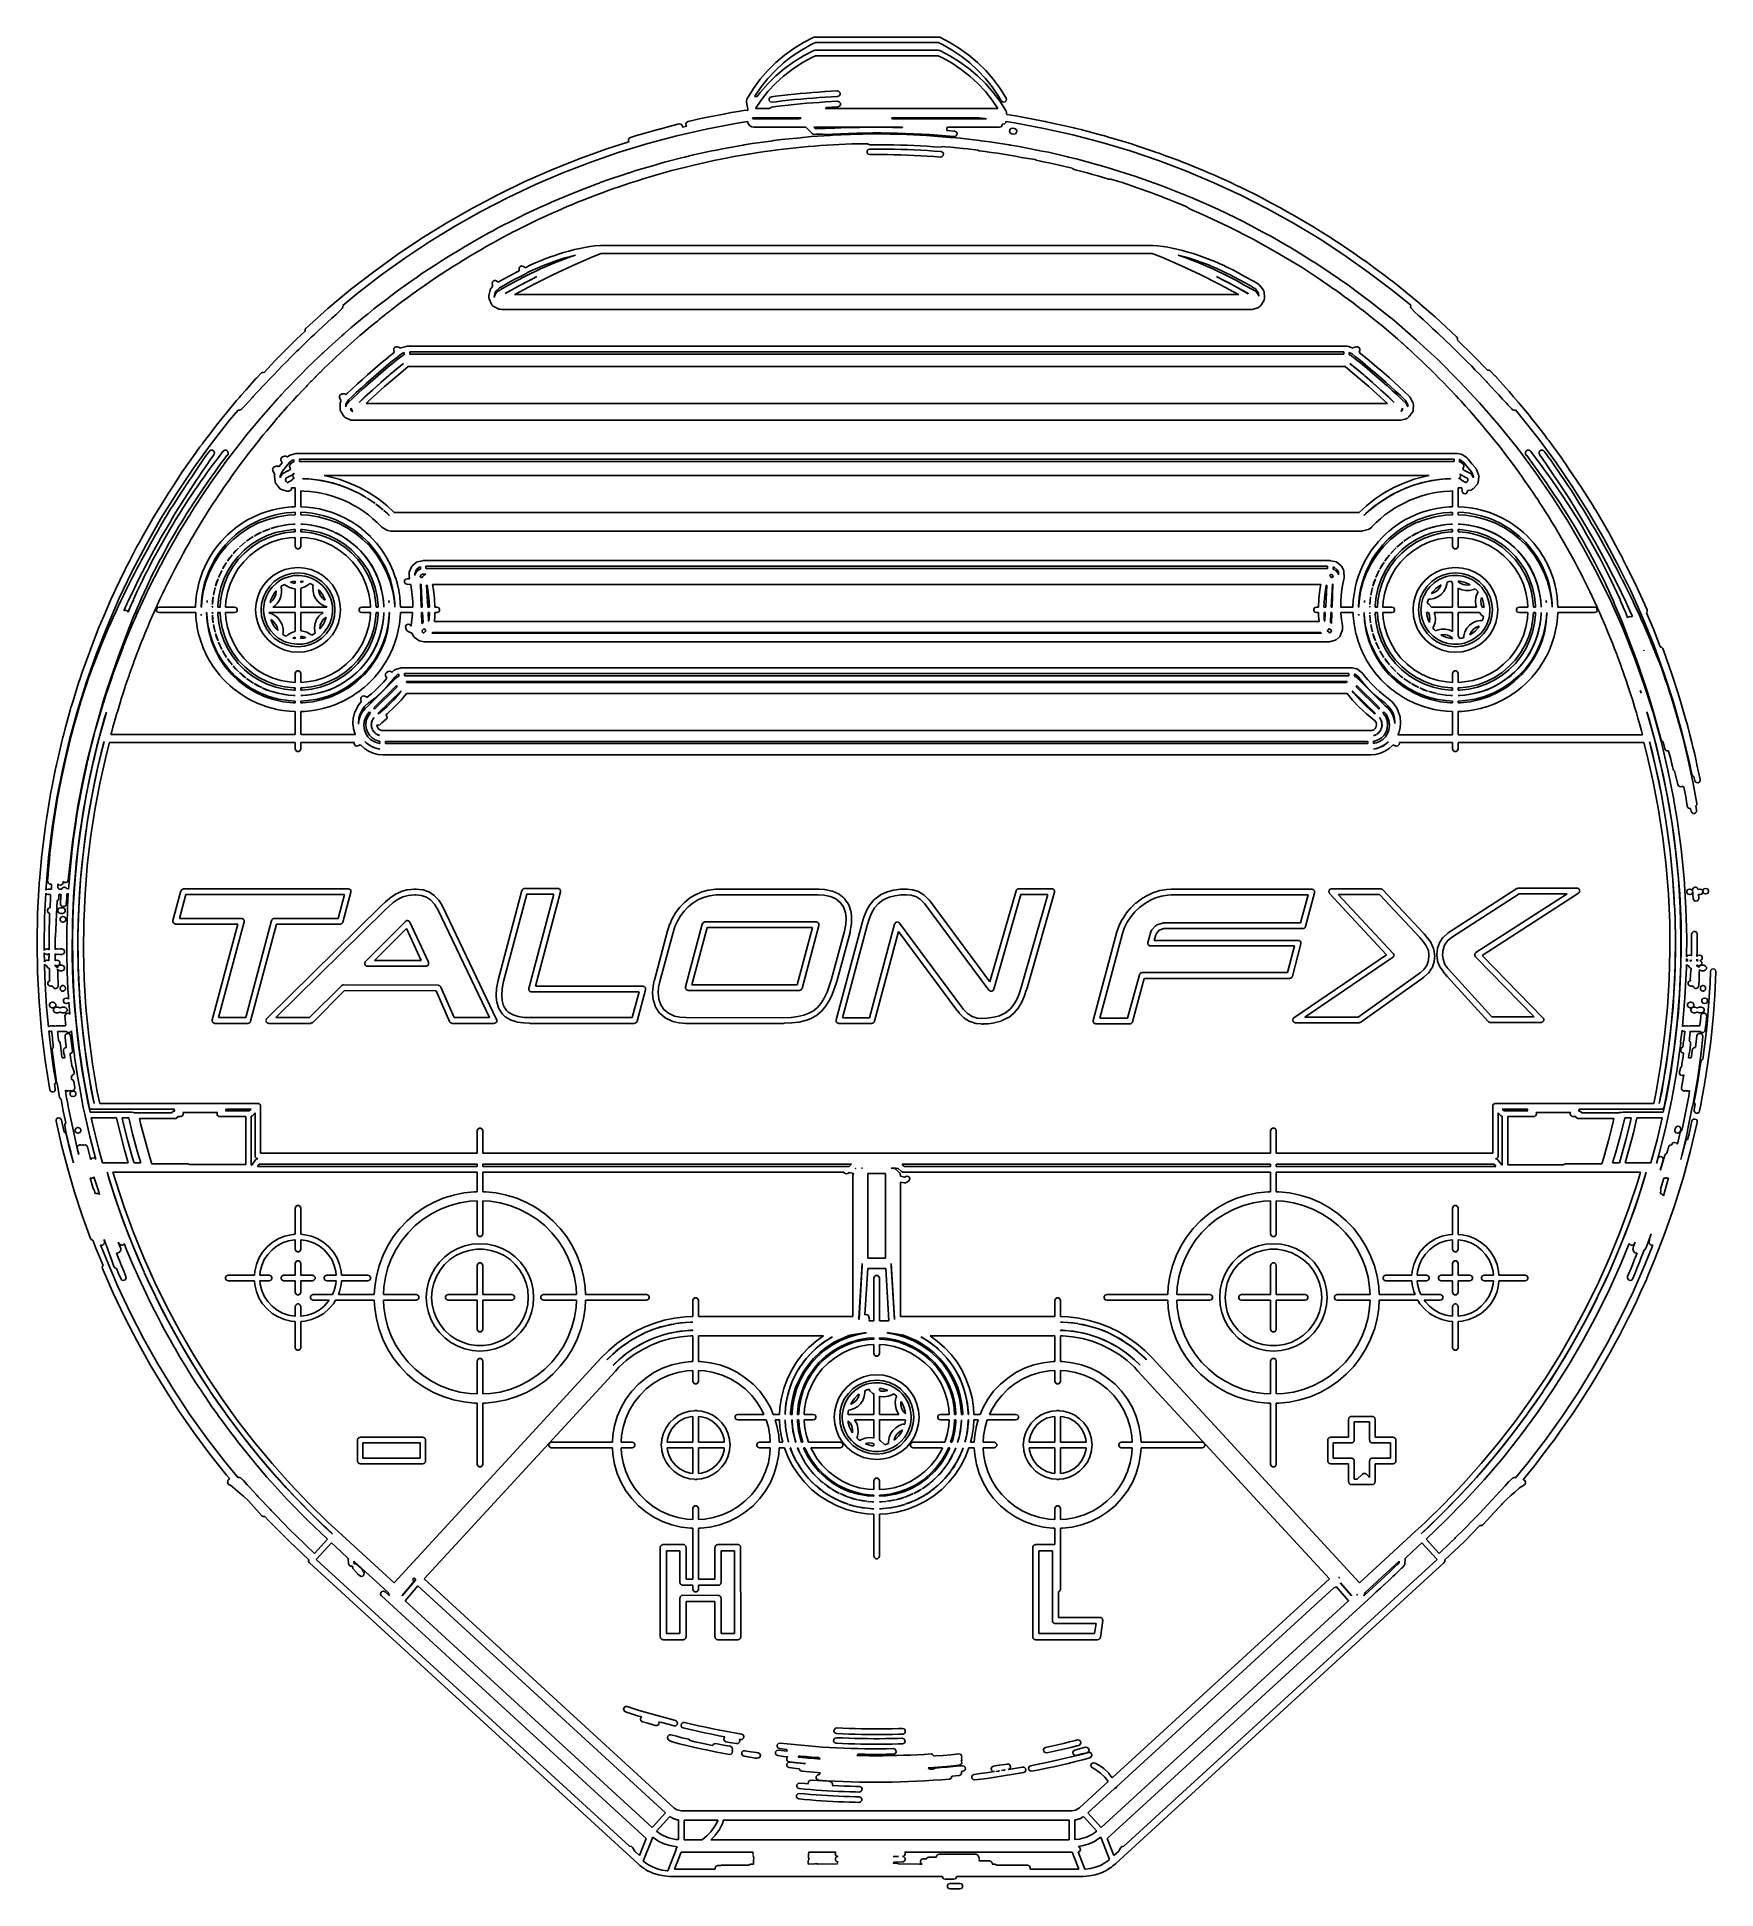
# Model space of a CAD drawing. Extents: x 3.83 to 6.2, y -4.69 to -2.07.
import ezdxf

# ---------------------------------------------------------------- set-up
doc = ezdxf.new("R2010")
doc.units = 0
doc.header["$MEASUREMENT"] = 0
doc.layers.add('BLACK', color=7, linetype='CONTINUOUS')

msp = doc.modelspace()

# ---------------------------------------------------------------- linework, layer by layer
at = {"layer": 'BLACK', "linetype": 'CONTINUOUS'}
for p, q in [((4.8847, -2.0958), (4.8978, -2.0863)), ((4.9086, -2.0885), (4.8957, -2.0972)), ((4.8978, -2.0863), (4.9115, -2.0779)), ((4.9222, -2.0809), (4.9086, -2.0885)), ((4.9115, -2.0779), (4.9259, -2.0705)), ((4.9115, -2.0966), (4.9259, -2.0892)), ((4.9284, -2.078), (4.9222, -2.0809)), ((4.9259, -2.0705), (4.927, -2.0703)), ((4.9259, -2.0705), (4.9259, -2.0705)), ((4.9259, -2.0892), (4.927, -2.089)), ((4.9259, -2.0892), (4.9259, -2.0892)), ((4.927, -2.0703), (4.9276, -2.0701)), ((4.927, -2.089), (4.9276, -2.0889)), ((4.9276, -2.0701), (5.1026, -2.0701)), ((4.9276, -2.0889), (5.1026, -2.0889)), ((5.1017, -2.078), (4.9284, -2.078)), ((5.1079, -2.0809), (5.1017, -2.078)), ((5.1026, -2.0701), (5.1031, -2.0703)), ((5.1026, -2.0889), (5.1031, -2.089)), ((5.1031, -2.0703), (5.1042, -2.0705)), ((5.1031, -2.089), (5.1042, -2.0892)), ((5.1042, -2.0705), (5.1042, -2.0705)), ((5.1042, -2.0705), (5.1186, -2.0779)), ((5.1042, -2.0892), (5.1186, -2.0966)), ((5.1215, -2.0885), (5.1079, -2.0809)), ((5.1186, -2.0779), (5.1323, -2.0863)), ((5.1344, -2.0972), (5.1215, -2.0885)), ((5.1323, -2.0863), (5.1454, -2.0958)), ((4.8503, -2.1297), (4.8609, -2.1176)), ((4.8609, -2.1176), (4.8724, -2.1062)), ((4.8719, -2.1173), (4.8613, -2.1286)), ((4.8834, -2.1068), (4.8719, -2.1173)), ((4.8724, -2.1062), (4.8847, -2.0958)), ((4.8724, -2.1249), (4.8847, -2.1145)), ((4.8957, -2.0972), (4.8834, -2.1068)), ((4.8957, -2.1159), (4.8834, -2.1255)), ((4.8847, -2.1145), (4.8978, -2.105)), ((4.9086, -2.1073), (4.8957, -2.1159)), ((4.8978, -2.105), (4.9115, -2.0966)), ((4.9222, -2.0997), (4.9086, -2.1073)), ((4.9284, -2.0967), (4.9222, -2.0997)), ((5.1017, -2.0967), (4.9284, -2.0967)), ((5.1079, -2.0997), (5.1017, -2.0967)), ((5.1215, -2.1073), (5.1079, -2.0997)), ((5.1186, -2.0966), (5.1323, -2.105)), ((5.1344, -2.1159), (5.1215, -2.1073)), ((5.1323, -2.105), (5.1454, -2.1145)), ((5.1467, -2.1068), (5.1344, -2.0972)), ((5.1467, -2.1255), (5.1344, -2.1159)), ((5.1454, -2.0958), (5.1577, -2.1062)), ((5.1454, -2.1145), (5.1577, -2.1249)), ((5.1582, -2.1173), (5.1467, -2.1068)), ((5.1577, -2.1062), (5.1692, -2.1176)), ((5.1688, -2.1286), (5.1582, -2.1173)), ((5.1692, -2.1176), (5.1798, -2.1297)), ((4.8321, -2.1564), (4.8407, -2.1427)), ((4.8407, -2.1427), (4.8503, -2.1297)), ((4.8516, -2.1407), (4.8428, -2.1536)), ((4.8503, -2.1485), (4.8609, -2.1363)), ((4.8613, -2.1286), (4.8516, -2.1407)), ((4.8613, -2.1473), (4.8516, -2.1595)), ((4.8609, -2.1363), (4.8724, -2.1249)), ((4.8719, -2.136), (4.8613, -2.1473)), ((4.8834, -2.1255), (4.8719, -2.136)), ((4.9331, -2.1479), (4.9418, -2.1474)), ((4.9418, -2.1474), (4.9419, -2.1474)), ((4.9419, -2.1474), (4.9506, -2.1468)), ((4.9419, -2.1474), (4.9419, -2.1474)), ((4.9506, -2.1468), (4.9594, -2.1464)), ((4.9506, -2.1468), (4.9506, -2.1469)), ((4.9506, -2.1469), (4.9506, -2.1468)), ((4.9594, -2.1464), (4.9617, -2.147)), ((4.9617, -2.147), (4.9632, -2.1489)), ((5.1582, -2.136), (5.1467, -2.1255)), ((5.1577, -2.1249), (5.1692, -2.1363)), ((5.1688, -2.1473), (5.1582, -2.136)), ((5.1785, -2.1407), (5.1688, -2.1286)), ((5.1785, -2.1595), (5.1688, -2.1473)), ((5.1692, -2.1363), (5.1798, -2.1485)), ((5.1873, -2.1536), (5.1785, -2.1407)), ((5.1798, -2.1297), (5.1894, -2.1427)), ((5.1894, -2.1427), (5.198, -2.1564)), ((4.8192, -2.1753), (4.8293, -2.1737)), ((4.8293, -2.1737), (4.8317, -2.174)), ((4.8309, -2.1603), (4.8312, -2.1583)), ((4.831, -2.1624), (4.8309, -2.1603)), ((4.8326, -2.1716), (4.831, -2.1624)), ((4.831, -2.1624), (4.831, -2.1624)), ((4.831, -2.1624), (4.831, -2.1624)), ((4.831, -2.1624), (4.831, -2.1624)), ((4.8312, -2.1583), (4.8317, -2.1571)), ((4.8317, -2.1571), (4.8317, -2.1571)), ((4.8317, -2.1571), (4.8318, -2.1571)), ((4.8318, -2.1571), (4.8321, -2.1564)), ((4.8321, -2.1564), (4.8321, -2.1564)), ((4.8321, -2.1564), (4.8321, -2.1564)), ((4.8321, -2.1564), (4.8321, -2.1564)), ((4.8321, -2.1564), (4.8321, -2.1564)), ((4.8324, -2.1746), (4.8331, -2.1734)), ((4.8327, -2.1721), (4.8326, -2.1716)), ((4.8326, -2.1716), (4.8326, -2.1716)), ((4.8326, -2.1716), (4.8326, -2.1716)), ((4.8326, -2.1716), (4.8326, -2.1716)), ((4.8328, -2.1721), (4.8327, -2.1721)), ((4.8327, -2.1721), (4.8327, -2.1721)), ((4.833, -2.1732), (4.8328, -2.1721)), ((4.8331, -2.1734), (4.833, -2.1732)), ((4.8428, -2.1536), (4.8423, -2.1544)), ((4.8423, -2.1544), (4.8459, -2.1544)), ((4.8516, -2.1595), (4.8436, -2.1711)), ((4.8436, -2.1711), (4.8638, -2.1711)), ((4.8459, -2.1544), (4.8503, -2.1485)), ((4.8628, -2.1577), (4.864, -2.1556)), ((4.8631, -2.1601), (4.8628, -2.1577)), ((4.8648, -2.1619), (4.8631, -2.1601)), ((4.8638, -2.1711), (4.8644, -2.1702)), ((4.864, -2.1556), (4.8662, -2.1545)), ((4.8644, -2.1702), (4.8666, -2.1691)), ((4.8672, -2.1623), (4.8648, -2.1619)), ((4.8662, -2.1545), (4.872, -2.1538)), ((4.8666, -2.1691), (4.8723, -2.1684)), ((4.873, -2.1616), (4.8672, -2.1623)), ((4.872, -2.1538), (4.8807, -2.1528)), ((4.872, -2.1538), (4.872, -2.1538)), ((4.872, -2.1538), (4.872, -2.1538)), ((4.8723, -2.1684), (4.8723, -2.1684)), ((4.8723, -2.1684), (4.8724, -2.1684)), ((4.8724, -2.1684), (4.881, -2.1674)), ((4.8816, -2.1606), (4.873, -2.1616)), ((4.8807, -2.1528), (4.8894, -2.1518)), ((4.8807, -2.1528), (4.8807, -2.1528)), ((4.8807, -2.1528), (4.8807, -2.1528)), ((4.881, -2.1674), (4.8811, -2.1674)), ((4.8811, -2.1674), (4.8898, -2.1664)), ((4.8811, -2.1674), (4.8811, -2.1674)), ((4.8903, -2.1596), (4.8816, -2.1606)), ((4.8894, -2.1518), (4.8981, -2.1509)), ((4.8894, -2.1518), (4.8894, -2.1518)), ((4.8894, -2.1518), (4.8894, -2.1518)), ((4.8898, -2.1664), (4.8985, -2.1655)), ((4.8898, -2.1664), (4.8898, -2.1664)), ((4.8898, -2.1664), (4.8898, -2.1664)), ((4.8989, -2.1587), (4.8903, -2.1596)), ((4.8981, -2.1509), (4.8982, -2.1509)), ((4.8982, -2.1509), (4.9069, -2.1501)), ((4.8982, -2.1509), (4.8982, -2.1509)), ((4.8985, -2.1655), (4.9072, -2.1646)), ((4.8985, -2.1655), (4.8985, -2.1655)), ((4.8985, -2.1655), (4.8985, -2.1655)), ((4.9076, -2.1579), (4.8989, -2.1587)), ((4.9069, -2.1501), (4.9156, -2.1493)), ((4.9069, -2.1501), (4.9069, -2.1501)), ((4.9069, -2.1501), (4.9069, -2.1501)), ((4.9072, -2.1646), (4.9159, -2.1638)), ((4.9072, -2.1646), (4.9072, -2.1646)), ((4.9072, -2.1646), (4.9072, -2.1646)), ((4.9163, -2.1571), (4.9076, -2.1579)), ((4.9156, -2.1493), (4.9243, -2.1486)), ((4.9156, -2.1493), (4.9156, -2.1493)), ((4.9156, -2.1493), (4.9156, -2.1493)), ((4.9159, -2.1638), (4.916, -2.1639)), ((4.916, -2.1638), (4.9247, -2.1631)), ((4.916, -2.1639), (4.916, -2.1638)), ((4.925, -2.1564), (4.9163, -2.1571)), ((4.9243, -2.1486), (4.9244, -2.1486)), ((4.9244, -2.1486), (4.9331, -2.1479)), ((4.9244, -2.1486), (4.9244, -2.1486)), ((4.9247, -2.1631), (4.9334, -2.1625)), ((4.9247, -2.1631), (4.9247, -2.1631)), ((4.9247, -2.1631), (4.9247, -2.1631)), ((4.9337, -2.1558), (4.925, -2.1564)), ((4.9331, -2.1479), (4.9331, -2.1479)), ((4.9331, -2.1479), (4.9331, -2.1479)), ((4.9334, -2.1625), (4.9334, -2.1625)), ((4.9334, -2.1625), (4.9335, -2.1625)), ((4.9335, -2.1625), (4.9422, -2.1619)), ((4.9423, -2.1552), (4.9337, -2.1558)), ((4.9422, -2.1619), (4.9509, -2.1614)), ((4.9422, -2.1619), (4.9422, -2.1619)), ((4.9422, -2.1619), (4.9422, -2.1619)), ((4.951, -2.1547), (4.9423, -2.1552)), ((4.9432, -2.1708), (4.9423, -2.1711)), ((4.9423, -2.1711), (5.1865, -2.1711)), ((4.9439, -2.1697), (4.9432, -2.1708)), ((4.9514, -2.1693), (4.9439, -2.1697)), ((4.9509, -2.1614), (4.951, -2.1614)), ((4.9598, -2.1543), (4.951, -2.1547)), ((4.951, -2.1614), (4.9597, -2.1609)), ((4.951, -2.1614), (4.951, -2.1614)), ((4.9601, -2.1688), (4.9514, -2.1693)), ((4.9597, -2.1609), (4.962, -2.1616)), ((4.962, -2.1534), (4.9598, -2.1543)), ((4.9624, -2.1679), (4.9601, -2.1688)), ((4.9634, -2.1514), (4.962, -2.1534)), ((4.962, -2.1616), (4.9636, -2.1635)), ((4.9637, -2.1659), (4.9624, -2.1679)), ((4.9632, -2.1489), (4.9634, -2.1514)), ((4.9636, -2.1635), (4.9637, -2.1659)), ((5.1865, -2.1711), (5.1785, -2.1595)), ((5.1798, -2.1485), (5.1894, -2.1614)), ((5.1912, -2.1603), (5.1873, -2.1536)), ((5.1894, -2.1614), (5.198, -2.1751)), ((5.1927, -2.1617), (5.1912, -2.1603)), ((5.1912, -2.1603), (5.1912, -2.1603)), ((5.1946, -2.1623), (5.1927, -2.1617)), ((5.1966, -2.1617), (5.1946, -2.1623)), ((5.198, -2.1603), (5.1966, -2.1617)), ((5.198, -2.1564), (5.198, -2.1564)), ((5.198, -2.1564), (5.1986, -2.1583)), ((5.1986, -2.1583), (5.198, -2.1603)), ((4.701, -2.2022), (4.7095, -2.1998)), ((4.7095, -2.1998), (4.7096, -2.1998)), ((4.7096, -2.1998), (4.7182, -2.1975)), ((4.7096, -2.1998), (4.7096, -2.1998)), ((4.7182, -2.1975), (4.7268, -2.1953)), ((4.7182, -2.1975), (4.7182, -2.1975)), ((4.7182, -2.1975), (4.7182, -2.1975)), ((4.7268, -2.1953), (4.7355, -2.1931)), ((4.7268, -2.1953), (4.7268, -2.1953)), ((4.7268, -2.1953), (4.7268, -2.1953)), ((4.7355, -2.1931), (4.7379, -2.1933)), ((4.7379, -2.1933), (4.7398, -2.1949)), ((4.7398, -2.1949), (4.7403, -2.1972)), ((4.7401, -2.1978), (4.7467, -2.1962)), ((4.7403, -2.1972), (4.7401, -2.1978)), ((4.7453, -2.1931), (4.7462, -2.1908)), ((4.7458, -2.1954), (4.7453, -2.1931)), ((4.7467, -2.1962), (4.7458, -2.1954)), ((4.7462, -2.1908), (4.7483, -2.1896)), ((4.7483, -2.1896), (4.7584, -2.1873)), ((4.7584, -2.1873), (4.7684, -2.1851)), ((4.7584, -2.1873), (4.7584, -2.1873)), ((4.7584, -2.1873), (4.7584, -2.1873)), ((4.7684, -2.1851), (4.7685, -2.1851)), ((4.7685, -2.1851), (4.7785, -2.1829)), ((4.7685, -2.1851), (4.7685, -2.1851)), ((4.8154, -2.1924), (4.7737, -2.2004)), ((4.7785, -2.1829), (4.7786, -2.1829)), ((4.7786, -2.1829), (4.7887, -2.1809)), ((4.7786, -2.1829), (4.7786, -2.1829)), ((4.7887, -2.1809), (4.7988, -2.179)), ((4.7887, -2.1809), (4.7887, -2.1809)), ((4.7887, -2.1809), (4.7887, -2.1809)), ((4.7988, -2.179), (4.809, -2.1771)), ((4.7988, -2.179), (4.7988, -2.179)), ((4.7988, -2.179), (4.7988, -2.179)), ((4.809, -2.1771), (4.8191, -2.1753)), ((4.809, -2.1771), (4.809, -2.1771)), ((4.809, -2.1771), (4.809, -2.1771)), ((4.8325, -2.1898), (4.8154, -2.1924)), ((4.8191, -2.1753), (4.8192, -2.1753)), ((4.8192, -2.1753), (4.8192, -2.1753)), ((4.8317, -2.174), (4.8324, -2.1746)), ((4.8326, -2.1903), (4.8325, -2.1898)), ((4.8327, -2.1907), (4.8326, -2.1903)), ((4.8326, -2.1903), (4.8326, -2.1903)), ((4.8326, -2.1903), (4.8326, -2.1903)), ((4.8326, -2.1903), (4.8326, -2.1903)), ((4.8326, -2.1903), (4.8326, -2.1903)), ((4.8327, -2.1909), (4.8327, -2.1907)), ((4.8329, -2.191), (4.8327, -2.1909)), ((4.8337, -2.1933), (4.8329, -2.191)), ((4.8357, -2.1956), (4.8337, -2.1933)), ((4.8384, -2.1972), (4.8357, -2.1956)), ((4.8415, -2.1977), (4.8384, -2.1972)), ((4.8396, -2.1844), (4.8398, -2.1857)), ((4.9078, -2.1844), (4.8396, -2.1844)), ((4.8398, -2.1857), (4.9055, -2.1857)), ((4.915, -2.1977), (4.8415, -2.1977)), ((4.8415, -2.1977), (4.8415, -2.1977)), ((4.8415, -2.1977), (4.8415, -2.1977)), ((4.9055, -2.1857), (4.9079, -2.1855)), ((4.9079, -2.1855), (4.9078, -2.1844)), ((4.9242, -2.2069), (4.915, -2.1977)), ((4.9262, -2.1977), (4.9282, -2.1997)), ((5.0516, -2.1977), (4.9262, -2.1977)), ((4.9282, -2.1997), (4.935, -2.1996)), ((4.935, -2.1996), (4.9421, -2.1994)), ((4.9421, -2.1994), (4.9499, -2.1991)), ((4.9421, -2.1994), (4.9421, -2.1994)), ((4.9499, -2.1991), (4.9559, -2.1989)), ((4.9499, -2.1991), (4.9499, -2.1991)), ((4.9499, -2.1991), (4.9499, -2.1991)), ((4.9559, -2.1989), (4.9644, -2.1986)), ((4.9559, -2.1989), (4.9559, -2.1989)), ((4.9559, -2.1989), (4.9559, -2.1989)), ((4.9644, -2.1986), (4.9725, -2.1983)), ((4.9644, -2.1986), (4.9644, -2.1986)), ((4.9644, -2.1986), (4.9644, -2.1986)), ((4.9725, -2.1983), (4.9725, -2.1983)), ((4.9725, -2.1983), (4.9725, -2.1983)), ((4.9725, -2.1983), (4.9742, -2.1983)), ((4.9742, -2.1983), (4.9825, -2.1981)), ((4.9742, -2.1983), (4.9742, -2.1983)), ((4.9742, -2.1983), (4.9742, -2.1983)), ((4.9825, -2.1981), (4.9909, -2.1979)), ((4.9825, -2.1981), (4.9825, -2.1981)), ((4.9825, -2.1981), (4.9825, -2.1981)), ((4.9909, -2.1979), (4.9995, -2.1978)), ((4.9909, -2.1979), (4.9909, -2.1979)), ((4.9909, -2.1979), (4.9909, -2.1979)), ((4.9995, -2.1978), (4.9995, -2.1978)), ((4.9995, -2.1978), (4.9995, -2.1978)), ((4.9995, -2.1978), (5.0041, -2.1978)), ((5.0041, -2.1978), (5.0041, -2.1978)), ((5.0041, -2.1978), (5.0041, -2.1978)), ((5.0041, -2.1978), (5.0123, -2.1978)), ((5.0123, -2.1978), (5.0123, -2.1978)), ((5.0123, -2.1978), (5.0123, -2.1978)), ((5.0123, -2.1978), (5.0205, -2.1978)), ((5.0205, -2.1978), (5.0205, -2.1978)), ((5.0205, -2.1978), (5.0205, -2.1978)), ((5.0205, -2.1978), (5.0286, -2.1978)), ((5.0286, -2.1978), (5.0286, -2.1978)), ((5.0286, -2.1978), (5.0286, -2.1978)), ((5.0286, -2.1978), (5.0294, -2.1978)), ((5.0294, -2.1978), (5.0294, -2.1978)), ((5.0294, -2.1978), (5.0294, -2.1978)), ((5.0294, -2.1978), (5.0375, -2.1979)), ((5.0378, -2.1844), (5.0362, -2.1844)), ((5.0362, -2.1844), (5.0362, -2.1857)), ((5.0362, -2.1857), (5.1703, -2.1857)), ((5.0375, -2.1979), (5.0375, -2.1979)), ((5.0375, -2.1979), (5.0375, -2.1979)), ((5.0375, -2.1979), (5.0454, -2.1981)), ((5.0458, -2.1846), (5.0378, -2.1844)), ((5.0454, -2.1981), (5.0454, -2.1981)), ((5.0454, -2.1981), (5.0454, -2.1981)), ((5.0454, -2.1981), (5.0514, -2.1982)), ((5.0464, -2.1844), (5.0458, -2.1846)), ((5.1595, -2.1844), (5.0464, -2.1844)), ((5.0514, -2.1982), (5.0516, -2.1977)), ((5.1151, -2.1977), (5.114, -2.1988)), ((5.114, -2.1988), (5.114, -2.2021)), ((5.1886, -2.1977), (5.1151, -2.1977)), ((5.1682, -2.1854), (5.1595, -2.1844)), ((5.1703, -2.1857), (5.1682, -2.1854)), ((5.191, -2.197), (5.1886, -2.1977)), ((5.1924, -2.195), (5.191, -2.197)), ((5.1936, -2.1936), (5.1924, -2.1936)), ((5.1924, -2.1936), (5.1924, -2.195)), ((5.1959, -2.1928), (5.1936, -2.1936)), ((5.1974, -2.1909), (5.1959, -2.1928)), ((5.2098, -2.1916), (5.1974, -2.1897)), ((5.1974, -2.1897), (5.1974, -2.1909)), ((5.198, -2.1751), (5.198, -2.1751)), ((5.198, -2.1751), (5.1982, -2.1755)), ((5.1982, -2.1755), (5.1984, -2.1758)), ((5.1984, -2.1783), (5.1983, -2.1783)), ((5.1983, -2.1783), (5.199, -2.1792)), ((5.1984, -2.1758), (5.1984, -2.1763)), ((5.1984, -2.1763), (5.1986, -2.1771)), ((5.1986, -2.1771), (5.1984, -2.1778)), ((5.1984, -2.1778), (5.1984, -2.1783)), ((5.199, -2.1792), (5.199, -2.1798)), ((5.199, -2.1798), (5.2112, -2.1817)), ((5.2032, -2.2012), (5.2049, -2.1995)), ((5.2049, -2.1995), (5.2073, -2.1991)), ((5.2073, -2.1991), (5.2101, -2.1996)), ((5.2513, -2.1993), (5.2098, -2.1916)), ((5.2101, -2.1996), (5.2122, -2.2007)), ((5.2112, -2.1817), (5.2139, -2.1822)), ((5.2139, -2.1822), (5.2141, -2.1822)), ((5.2141, -2.1822), (5.2163, -2.1826)), ((5.2163, -2.1826), (5.2504, -2.1889)), ((5.2504, -2.1889), (5.2539, -2.1897)), ((5.2924, -2.2085), (5.2513, -2.1993)), ((5.2539, -2.1897), (5.2548, -2.1899)), ((5.2548, -2.1899), (5.2612, -2.1913)), ((5.2612, -2.1913), (5.2893, -2.1975)), ((5.2893, -2.1975), (5.2936, -2.1986)), ((5.2936, -2.1986), (5.2953, -2.199)), ((5.2953, -2.199), (5.3035, -2.2011)), ((4.6332, -2.2284), (4.6647, -2.2183)), ((4.6914, -2.2207), (4.6509, -2.2331)), ((4.6639, -2.2159), (4.6647, -2.2136)), ((4.6647, -2.2183), (4.6639, -2.2159)), ((4.6647, -2.2136), (4.6667, -2.2122)), ((4.6647, -2.2183), (4.6647, -2.2183)), ((4.6667, -2.2122), (4.6752, -2.2096)), ((4.6752, -2.2096), (4.6752, -2.2096)), ((4.6752, -2.2096), (4.6753, -2.2096)), ((4.6753, -2.2096), (4.6838, -2.2071)), ((4.6838, -2.2071), (4.6923, -2.2046)), ((4.6838, -2.2071), (4.6838, -2.2071)), ((4.6838, -2.2071), (4.6838, -2.2071)), ((4.7324, -2.2098), (4.6914, -2.2207)), ((4.6923, -2.2046), (4.6924, -2.2046)), ((4.6924, -2.2046), (4.7009, -2.2022)), ((4.6924, -2.2046), (4.6924, -2.2046)), ((4.7009, -2.2022), (4.701, -2.2022)), ((4.701, -2.2022), (4.701, -2.2022)), ((4.7737, -2.2004), (4.7324, -2.2098)), ((4.7972, -2.2281), (4.8235, -2.2235)), ((4.8235, -2.2235), (4.8263, -2.223)), ((4.8263, -2.223), (4.8274, -2.2228)), ((4.8274, -2.2228), (4.8388, -2.2208)), ((4.8388, -2.2208), (4.8653, -2.2172)), ((4.8653, -2.2172), (4.8679, -2.2168)), ((4.8679, -2.2168), (4.8691, -2.2167)), ((4.8691, -2.2167), (4.8805, -2.2151)), ((4.8805, -2.2151), (4.9073, -2.2125)), ((4.9093, -2.2259), (4.9005, -2.2267)), ((4.9073, -2.2125), (4.9098, -2.2122)), ((4.9181, -2.2251), (4.9093, -2.2259)), ((4.9098, -2.2122), (4.9109, -2.2121)), ((4.9109, -2.2121), (4.9225, -2.2109)), ((4.9269, -2.2244), (4.9181, -2.2251)), ((4.9225, -2.2109), (4.9494, -2.2093)), ((4.9264, -2.208), (4.9242, -2.2069)), ((4.9288, -2.2076), (4.9264, -2.208)), ((4.9357, -2.2237), (4.9269, -2.2244)), ((4.9352, -2.2075), (4.9288, -2.2076)), ((4.9288, -2.2076), (4.9288, -2.2076)), ((4.9353, -2.2075), (4.9352, -2.2075)), ((4.9352, -2.2075), (4.9352, -2.2075)), ((4.9383, -2.2074), (4.9353, -2.2075)), ((4.9445, -2.2231), (4.9357, -2.2237)), ((4.9384, -2.2075), (4.9383, -2.2074)), ((4.9408, -2.2082), (4.9384, -2.2075)), ((4.9523, -2.2075), (4.9408, -2.2082)), ((4.9533, -2.2226), (4.9445, -2.2231)), ((4.9494, -2.2093), (4.9518, -2.2091)), ((4.9518, -2.2091), (4.9529, -2.209)), ((4.9637, -2.2069), (4.9523, -2.2075)), ((4.9529, -2.209), (4.9646, -2.2083)), ((4.9621, -2.2221), (4.9533, -2.2226)), ((4.9709, -2.2217), (4.9621, -2.2221)), ((4.9752, -2.2065), (4.9637, -2.2069)), ((4.9646, -2.2083), (4.9917, -2.2076)), ((4.9798, -2.2214), (4.9709, -2.2217)), ((4.9867, -2.2061), (4.9752, -2.2065)), ((4.9886, -2.2212), (4.9798, -2.2214)), ((4.9982, -2.2059), (4.9867, -2.2061)), ((4.9974, -2.2211), (4.9886, -2.2212)), ((4.9917, -2.2076), (4.994, -2.2075)), ((4.994, -2.2075), (4.9949, -2.2075)), ((4.9949, -2.2075), (5.0067, -2.2072)), ((5.0022, -2.221), (4.9974, -2.2211)), ((5.0097, -2.2058), (4.9982, -2.2059)), ((5.0028, -2.2218), (5.0022, -2.221)), ((5.0051, -2.2226), (5.0028, -2.2218)), ((5.0113, -2.2225), (5.0051, -2.2226)), ((5.0067, -2.2072), (5.0339, -2.2075)), ((5.0212, -2.2058), (5.0097, -2.2058)), ((5.0207, -2.2225), (5.0113, -2.2225)), ((5.0301, -2.2226), (5.0207, -2.2225)), ((5.0327, -2.2059), (5.0212, -2.2058)), ((5.0394, -2.2228), (5.0301, -2.2226)), ((5.0442, -2.2061), (5.0327, -2.2059)), ((5.0339, -2.2075), (5.0361, -2.2075)), ((5.0361, -2.2075), (5.037, -2.2076)), ((5.037, -2.2076), (5.0489, -2.2077)), ((5.0488, -2.223), (5.0394, -2.2228)), ((5.0556, -2.2065), (5.0442, -2.2061)), ((5.0581, -2.2233), (5.0488, -2.223)), ((5.0489, -2.2077), (5.0762, -2.209)), ((5.0671, -2.2069), (5.0556, -2.2065)), ((5.0675, -2.2237), (5.0581, -2.2233)), ((5.0786, -2.2075), (5.0671, -2.2069)), ((5.0768, -2.2242), (5.0675, -2.2237)), ((5.0762, -2.209), (5.0782, -2.2091)), ((5.0862, -2.2247), (5.0768, -2.2242)), ((5.0782, -2.2091), (5.0791, -2.2091)), ((5.0901, -2.2082), (5.0786, -2.2075)), ((5.0791, -2.2091), (5.091, -2.2097)), ((5.0955, -2.2253), (5.0862, -2.2247)), ((5.1015, -2.209), (5.0901, -2.2082)), ((5.091, -2.2097), (5.1183, -2.212)), ((5.1049, -2.226), (5.0955, -2.2253)), ((5.113, -2.2099), (5.1015, -2.209)), ((5.1072, -2.2254), (5.1049, -2.226)), ((5.1076, -2.225), (5.1072, -2.2254)), ((5.1116, -2.2253), (5.1076, -2.225)), ((5.12, -2.226), (5.1116, -2.2253)), ((5.1245, -2.211), (5.113, -2.2099)), ((5.114, -2.2021), (5.1252, -2.2031)), ((5.1183, -2.212), (5.1202, -2.2122)), ((5.1284, -2.2268), (5.12, -2.226)), ((5.1202, -2.2122), (5.121, -2.2123)), ((5.121, -2.2123), (5.133, -2.2133)), ((5.1269, -2.2104), (5.1245, -2.211)), ((5.1252, -2.2031), (5.1274, -2.2041)), ((5.1285, -2.2086), (5.1269, -2.2104)), ((5.1274, -2.2041), (5.1287, -2.2062)), ((5.1287, -2.2062), (5.1285, -2.2086)), ((5.133, -2.2133), (5.1603, -2.2166)), ((5.1603, -2.2166), (5.1621, -2.2168)), ((5.1621, -2.2168), (5.1629, -2.2169)), ((5.1629, -2.2169), (5.1749, -2.2184)), ((5.1749, -2.2184), (5.2022, -2.2228)), ((5.2022, -2.2228), (5.2038, -2.223)), ((5.2028, -2.2036), (5.2032, -2.2012)), ((5.2039, -2.2058), (5.2028, -2.2036)), ((5.2038, -2.223), (5.2045, -2.2231)), ((5.206, -2.2069), (5.2039, -2.2058)), ((5.2045, -2.2231), (5.2165, -2.225)), ((5.2088, -2.2073), (5.206, -2.2069)), ((5.2112, -2.207), (5.2088, -2.2073)), ((5.2129, -2.2053), (5.2112, -2.207)), ((5.2122, -2.2007), (5.2133, -2.2029)), ((5.2133, -2.2029), (5.2129, -2.2053)), ((5.2165, -2.225), (5.2437, -2.2304)), ((5.3332, -2.2192), (5.2924, -2.2085)), ((5.3035, -2.2011), (5.3279, -2.2073)), ((5.3279, -2.2073), (5.3331, -2.2088)), ((5.3331, -2.2088), (5.3355, -2.2094)), ((5.3736, -2.2313), (5.3332, -2.2192)), ((5.3355, -2.2094), (5.3443, -2.2121)), ((5.3443, -2.2121), (5.3661, -2.2185)), ((5.3661, -2.2185), (5.3722, -2.2204)), ((5.3722, -2.2204), (5.3752, -2.2213)), ((5.3752, -2.2213), (5.3843, -2.2244)), ((5.3843, -2.2244), (5.404, -2.2309)), ((4.5555, -2.2579), (4.5941, -2.2425)), ((4.6108, -2.2469), (4.5713, -2.2622)), ((4.5941, -2.2425), (4.6332, -2.2284)), ((4.6509, -2.2331), (4.6108, -2.2469)), ((4.6746, -2.259), (4.6999, -2.2516)), ((4.6999, -2.2516), (4.703, -2.2507)), ((4.703, -2.2507), (4.7043, -2.2503)), ((4.7043, -2.2503), (4.7151, -2.2472)), ((4.7151, -2.2472), (4.7408, -2.2407)), ((4.7408, -2.2407), (4.7437, -2.2399)), ((4.7437, -2.2399), (4.745, -2.2396)), ((4.7547, -2.2516), (4.7449, -2.254)), ((4.745, -2.2396), (4.756, -2.2369)), ((4.7646, -2.2493), (4.7547, -2.2516)), ((4.756, -2.2369), (4.782, -2.2313)), ((4.7746, -2.247), (4.7646, -2.2493)), ((4.7845, -2.2449), (4.7746, -2.247)), ((4.782, -2.2313), (4.7848, -2.2307)), ((4.7945, -2.2428), (4.7845, -2.2449)), ((4.7848, -2.2307), (4.7861, -2.2305)), ((4.7861, -2.2305), (4.7972, -2.2281)), ((4.8044, -2.2409), (4.7945, -2.2428)), ((4.8131, -2.2392), (4.8044, -2.2409)), ((4.8218, -2.2377), (4.8131, -2.2392)), ((4.8305, -2.2362), (4.8218, -2.2377)), ((4.8393, -2.2348), (4.8305, -2.2362)), ((4.848, -2.2334), (4.8393, -2.2348)), ((4.8567, -2.2321), (4.848, -2.2334)), ((4.8655, -2.2309), (4.8567, -2.2321)), ((4.8742, -2.2298), (4.8655, -2.2309)), ((4.883, -2.2287), (4.8742, -2.2298)), ((4.8918, -2.2277), (4.883, -2.2287)), ((4.9005, -2.2267), (4.8918, -2.2277)), ((5.0017, -2.2313), (5.0031, -2.2293)), ((5.0017, -2.2337), (5.0017, -2.2313)), ((5.0031, -2.2357), (5.0017, -2.2337)), ((5.0031, -2.2293), (5.0054, -2.2285)), ((5.0055, -2.2364), (5.0031, -2.2357)), ((5.0054, -2.2285), (5.0117, -2.2285)), ((5.0117, -2.2364), (5.0055, -2.2364)), ((5.0117, -2.2285), (5.0117, -2.2285)), ((5.0117, -2.2285), (5.0117, -2.2285)), ((5.0117, -2.2285), (5.0211, -2.2285)), ((5.0211, -2.2364), (5.0117, -2.2364)), ((5.0211, -2.2285), (5.0211, -2.2285)), ((5.0211, -2.2285), (5.0211, -2.2285)), ((5.0211, -2.2285), (5.0305, -2.2286)), ((5.0304, -2.2365), (5.0211, -2.2364)), ((5.0398, -2.2366), (5.0304, -2.2365)), ((5.0305, -2.2286), (5.0305, -2.2286)), ((5.0305, -2.2286), (5.0305, -2.2286)), ((5.0305, -2.2286), (5.0399, -2.2287)), ((5.0491, -2.2369), (5.0398, -2.2366)), ((5.0399, -2.2287), (5.04, -2.2288)), ((5.04, -2.2288), (5.04, -2.2287)), ((5.04, -2.2287), (5.0494, -2.229)), ((5.0585, -2.2372), (5.0491, -2.2369)), ((5.0494, -2.229), (5.0494, -2.229)), ((5.0494, -2.229), (5.0494, -2.229)), ((5.0494, -2.229), (5.0588, -2.2293)), ((5.0678, -2.2376), (5.0585, -2.2372)), ((5.0588, -2.2293), (5.0588, -2.2293)), ((5.0588, -2.2293), (5.0588, -2.2293)), ((5.0588, -2.2293), (5.0682, -2.2297)), ((5.0772, -2.238), (5.0678, -2.2376)), ((5.0682, -2.2297), (5.0682, -2.2297)), ((5.0682, -2.2297), (5.0682, -2.2297)), ((5.0682, -2.2297), (5.0776, -2.2302)), ((5.0865, -2.2386), (5.0772, -2.238)), ((5.0776, -2.2302), (5.0776, -2.2302)), ((5.0776, -2.2302), (5.0776, -2.2302)), ((5.0776, -2.2302), (5.087, -2.2307)), ((5.0959, -2.2392), (5.0865, -2.2386)), ((5.087, -2.2307), (5.087, -2.2307)), ((5.087, -2.2307), (5.087, -2.2307)), ((5.087, -2.2307), (5.0964, -2.2314)), ((5.1052, -2.2399), (5.0959, -2.2392)), ((5.0964, -2.2314), (5.0964, -2.2314)), ((5.0964, -2.2314), (5.0964, -2.2314)), ((5.0964, -2.2314), (5.1058, -2.2321)), ((5.1076, -2.2393), (5.1052, -2.2399)), ((5.1058, -2.2321), (5.1081, -2.233)), ((5.1092, -2.2375), (5.1076, -2.2393)), ((5.1081, -2.233), (5.1093, -2.235)), ((5.1093, -2.235), (5.1092, -2.2375)), ((5.1368, -2.2277), (5.1284, -2.2268)), ((5.1372, -2.2276), (5.1368, -2.2277)), ((5.1439, -2.2283), (5.1372, -2.2276)), ((5.1466, -2.2287), (5.1439, -2.2283)), ((5.1548, -2.2297), (5.1466, -2.2287)), ((5.1579, -2.2301), (5.1548, -2.2297)), ((5.1599, -2.231), (5.1579, -2.2301)), ((5.1685, -2.2322), (5.1599, -2.231)), ((5.1771, -2.2333), (5.1685, -2.2322)), ((5.1857, -2.2346), (5.1771, -2.2333)), ((5.1943, -2.2359), (5.1857, -2.2346)), ((5.2029, -2.2373), (5.1943, -2.2359)), ((5.2114, -2.2388), (5.2029, -2.2373)), ((5.2199, -2.2403), (5.2114, -2.2388)), ((5.2285, -2.2418), (5.2199, -2.2403)), ((5.2298, -2.2417), (5.2285, -2.2418)), ((5.2324, -2.2422), (5.2298, -2.2417)), ((5.2389, -2.2435), (5.2324, -2.2422)), ((5.2404, -2.2444), (5.2389, -2.2435)), ((5.2507, -2.2465), (5.2404, -2.2444)), ((5.2437, -2.2304), (5.2452, -2.2307)), ((5.2452, -2.2307), (5.2459, -2.2309)), ((5.2459, -2.2309), (5.2579, -2.2332)), ((5.2609, -2.2487), (5.2507, -2.2465)), ((5.2579, -2.2332), (5.285, -2.2396)), ((5.2711, -2.2509), (5.2609, -2.2487)), ((5.2812, -2.2533), (5.2711, -2.2509)), ((5.285, -2.2396), (5.2863, -2.2399)), ((5.2863, -2.2399), (5.2869, -2.2401)), ((5.2869, -2.2401), (5.2989, -2.2429)), ((5.2989, -2.2429), (5.3258, -2.2503)), ((5.3258, -2.2503), (5.3271, -2.2507)), ((5.3271, -2.2507), (5.3276, -2.2508)), ((5.3276, -2.2508), (5.3395, -2.2541)), ((5.4135, -2.2448), (5.3736, -2.2313)), ((5.404, -2.2309), (5.4108, -2.2334)), ((5.4108, -2.2334), (5.4145, -2.2346)), ((5.4529, -2.2598), (5.4135, -2.2448)), ((5.4145, -2.2346), (5.4235, -2.238)), ((5.4235, -2.238), (5.4414, -2.2445)), ((5.4414, -2.2445), (5.449, -2.2476)), ((5.449, -2.2476), (5.4533, -2.2492)), ((5.4533, -2.2492), (5.462, -2.2529)), ((4.4801, -2.2927), (4.5175, -2.2746)), ((4.5175, -2.2746), (4.5555, -2.2579)), ((4.5713, -2.2622), (4.5323, -2.2789)), ((4.5951, -2.287), (4.6196, -2.2778)), ((4.6196, -2.2778), (4.6228, -2.2766)), ((4.6228, -2.2766), (4.6242, -2.2761)), ((4.6242, -2.2761), (4.6346, -2.2722)), ((4.6346, -2.2722), (4.6595, -2.264)), ((4.6669, -2.2764), (4.6573, -2.2796)), ((4.6595, -2.264), (4.6626, -2.2629)), ((4.6626, -2.2629), (4.664, -2.2625)), ((4.664, -2.2625), (4.6746, -2.259)), ((4.6766, -2.2733), (4.6669, -2.2764)), ((4.6862, -2.2703), (4.6766, -2.2733)), ((4.6959, -2.2673), (4.6862, -2.2703)), ((4.7056, -2.2645), (4.6959, -2.2673)), ((4.7154, -2.2617), (4.7056, -2.2645)), ((4.7252, -2.2591), (4.7154, -2.2617)), ((4.735, -2.2565), (4.7252, -2.2591)), ((4.7449, -2.254), (4.735, -2.2565)), ((5.2914, -2.2558), (5.2812, -2.2533)), ((5.2921, -2.256), (5.2914, -2.2558)), ((5.2923, -2.2564), (5.2921, -2.256)), ((5.2943, -2.2577), (5.2923, -2.2564)), ((5.2974, -2.2584), (5.2943, -2.2577)), ((5.305, -2.2604), (5.2974, -2.2584)), ((5.3127, -2.2624), (5.305, -2.2604)), ((5.3203, -2.2645), (5.3127, -2.2624)), ((5.3279, -2.2666), (5.3203, -2.2645)), ((5.3354, -2.2688), (5.3279, -2.2666)), ((5.343, -2.271), (5.3354, -2.2688)), ((5.3395, -2.2541), (5.3663, -2.2626)), ((5.3455, -2.271), (5.343, -2.271)), ((5.3456, -2.2708), (5.3455, -2.271)), ((5.3461, -2.271), (5.3456, -2.2708)), ((5.3539, -2.2734), (5.3461, -2.271)), ((5.3569, -2.2744), (5.3539, -2.2734)), ((5.3624, -2.2761), (5.3569, -2.2744)), ((5.3651, -2.277), (5.3624, -2.2761)), ((5.3664, -2.2775), (5.3651, -2.277)), ((5.3651, -2.277), (5.3651, -2.277)), ((5.3663, -2.2626), (5.3674, -2.2629)), ((5.3671, -2.2777), (5.3664, -2.2775)), ((5.3664, -2.2775), (5.3664, -2.2775)), ((5.3674, -2.2778), (5.3671, -2.2777)), ((5.3671, -2.2777), (5.3671, -2.2777)), ((5.3674, -2.2629), (5.3679, -2.2631)), ((5.3676, -2.2779), (5.3674, -2.2778)), ((5.3674, -2.2778), (5.3674, -2.2778)), ((5.3678, -2.2779), (5.3676, -2.2779)), ((5.3759, -2.2807), (5.3678, -2.2779)), ((5.3679, -2.2631), (5.3798, -2.2668)), ((5.3798, -2.2668), (5.4063, -2.2763)), ((5.4063, -2.2763), (5.4073, -2.2766)), ((5.4073, -2.2766), (5.4077, -2.2768)), ((5.4077, -2.2768), (5.4195, -2.281)), ((5.4917, -2.2762), (5.4529, -2.2598)), ((5.462, -2.2529), (5.4783, -2.2595)), ((5.4783, -2.2595), (5.4867, -2.2632)), ((5.4867, -2.2632), (5.4916, -2.2652)), ((5.4916, -2.2652), (5.4998, -2.269)), ((5.5299, -2.2939), (5.4917, -2.2762)), ((5.4998, -2.269), (5.5148, -2.2756)), ((5.5148, -2.2756), (5.5239, -2.2801)), ((4.4434, -2.3121), (4.4801, -2.2927)), ((4.494, -2.297), (4.4563, -2.3164)), ((4.5323, -2.2789), (4.494, -2.297)), ((4.5462, -2.3077), (4.5562, -2.3031)), ((4.5562, -2.3031), (4.5802, -2.2931)), ((4.5802, -2.2931), (4.5835, -2.2917)), ((4.5835, -2.2917), (4.5849, -2.2912)), ((4.5921, -2.3039), (4.5848, -2.3069)), ((4.5849, -2.2912), (4.5951, -2.287)), ((4.6007, -2.3004), (4.5921, -2.3039)), ((4.6093, -2.297), (4.6007, -2.3004)), ((4.618, -2.2937), (4.6093, -2.297)), ((4.6267, -2.2904), (4.618, -2.2937)), ((4.6355, -2.2872), (4.6267, -2.2904)), ((4.6443, -2.2841), (4.6355, -2.2872)), ((4.6478, -2.2828), (4.6443, -2.2841)), ((4.6573, -2.2796), (4.6478, -2.2828)), ((5.3834, -2.2832), (5.3759, -2.2807)), ((5.3917, -2.2862), (5.3834, -2.2832)), ((5.3944, -2.2872), (5.3917, -2.2862)), ((5.4025, -2.2901), (5.3944, -2.2872)), ((5.4099, -2.2929), (5.4025, -2.2901)), ((5.4179, -2.2959), (5.4099, -2.2929)), ((5.4207, -2.297), (5.4179, -2.2959)), ((5.4195, -2.281), (5.4457, -2.2914)), ((5.4281, -2.2999), (5.4207, -2.297)), ((5.4354, -2.3028), (5.4281, -2.2999)), ((5.437, -2.3035), (5.4354, -2.3028)), ((5.4445, -2.3066), (5.437, -2.3035)), ((5.4457, -2.2914), (5.4466, -2.2917)), ((5.4466, -2.2917), (5.4469, -2.2919)), ((5.4469, -2.2919), (5.4586, -2.2966)), ((5.4586, -2.2966), (5.4846, -2.308)), ((5.5239, -2.2801), (5.5293, -2.2825)), ((5.5293, -2.2825), (5.537, -2.2864)), ((5.5675, -2.313), (5.5299, -2.2939)), ((5.537, -2.2864), (5.5506, -2.293)), ((5.5506, -2.293), (5.5605, -2.2982)), ((5.5605, -2.2982), (5.5664, -2.3011)), ((5.5664, -2.3011), (5.5735, -2.305)), ((4.4073, -2.3327), (4.4434, -2.3121)), ((4.4563, -2.3164), (4.4193, -2.3372)), ((4.4802, -2.3397), (4.5033, -2.3281)), ((4.5033, -2.3281), (4.5067, -2.3263)), ((4.5067, -2.3263), (4.5081, -2.3257)), ((4.5081, -2.3257), (4.5178, -2.3207)), ((4.5178, -2.3207), (4.5414, -2.3099)), ((4.5345, -2.3293), (4.5251, -2.3338)), ((4.5416, -2.3259), (4.5345, -2.3293)), ((4.5414, -2.3099), (4.5447, -2.3083)), ((4.5488, -2.3226), (4.5416, -2.3259)), ((4.5447, -2.3083), (4.5462, -2.3077)), ((4.5559, -2.3194), (4.5488, -2.3226)), ((4.5631, -2.3162), (4.5559, -2.3194)), ((4.5703, -2.313), (4.5631, -2.3162)), ((4.5775, -2.3099), (4.5703, -2.313)), ((4.5848, -2.3069), (4.5775, -2.3099)), ((5.4459, -2.3072), (5.4445, -2.3066)), ((5.4496, -2.3087), (5.4459, -2.3072)), ((5.4506, -2.3091), (5.4496, -2.3087)), ((5.453, -2.3101), (5.4506, -2.3091)), ((5.4541, -2.3106), (5.453, -2.3101)), ((5.453, -2.3101), (5.453, -2.3101)), ((5.4547, -2.3109), (5.4541, -2.3106)), ((5.4552, -2.3111), (5.4547, -2.3109)), ((5.4555, -2.3119), (5.4552, -2.3111)), ((5.4572, -2.3132), (5.4555, -2.3119)), ((5.4755, -2.321), (5.4572, -2.3132)), ((5.5118, -2.338), (5.4755, -2.321)), ((5.4846, -2.308), (5.4853, -2.3083)), ((5.4853, -2.3083), (5.4856, -2.3085)), ((5.4856, -2.3085), (5.4972, -2.3136)), ((5.4972, -2.3136), (5.5228, -2.326)), ((5.5228, -2.326), (5.5234, -2.3263)), ((5.5234, -2.3263), (5.5237, -2.3265)), ((5.5237, -2.3265), (5.5351, -2.3321)), ((5.6044, -2.3335), (5.5675, -2.313)), ((5.5735, -2.305), (5.5858, -2.3116)), ((5.5858, -2.3116), (5.5964, -2.3176)), ((5.5964, -2.3176), (5.6027, -2.321)), ((5.6027, -2.321), (5.6093, -2.3249)), ((5.6093, -2.3249), (5.6205, -2.3313)), ((4.3375, -2.3777), (4.372, -2.3546)), ((4.372, -2.3546), (4.4073, -2.3327)), ((4.4193, -2.3372), (4.3832, -2.3593)), ((4.4433, -2.3601), (4.4658, -2.3476)), ((4.4658, -2.3476), (4.4692, -2.3457)), ((4.4692, -2.3457), (4.4707, -2.345)), ((4.4707, -2.345), (4.4802, -2.3397)), ((4.4808, -2.3566), (4.4769, -2.3587)), ((4.4878, -2.3528), (4.4808, -2.3566)), ((4.4948, -2.3491), (4.4878, -2.3528)), ((4.5019, -2.3454), (4.4948, -2.3491)), ((4.5033, -2.3447), (4.5019, -2.3454)), ((4.5107, -2.341), (4.5033, -2.3447)), ((4.5157, -2.3384), (4.5107, -2.341)), ((4.5251, -2.3338), (4.5157, -2.3384)), ((5.5473, -2.3562), (5.5118, -2.338)), ((5.5351, -2.3321), (5.5603, -2.3455)), ((5.5823, -2.3756), (5.5473, -2.3562)), ((5.5603, -2.3455), (5.5608, -2.3457)), ((5.5608, -2.3457), (5.561, -2.3459)), ((5.561, -2.3459), (5.5723, -2.3519)), ((5.5723, -2.3519), (5.5971, -2.3663)), ((5.6405, -2.3552), (5.6044, -2.3335)), ((5.6205, -2.3313), (5.6317, -2.3382)), ((5.6317, -2.3382), (5.6384, -2.3422)), ((5.6384, -2.3422), (5.6443, -2.346)), ((5.6758, -2.3783), (5.6405, -2.3552)), ((5.6443, -2.346), (5.6544, -2.3522)), ((5.6544, -2.3522), (5.6664, -2.3601)), ((4.3038, -2.402), (4.3375, -2.3777)), ((4.3478, -2.3827), (4.3133, -2.4073)), ((4.3832, -2.3593), (4.3478, -2.3827)), ((4.3982, -2.3877), (4.4071, -2.3818)), ((4.4071, -2.3818), (4.4292, -2.3686)), ((4.4292, -2.3686), (4.4326, -2.3665)), ((4.4395, -2.3802), (4.4313, -2.3852)), ((4.4326, -2.3665), (4.434, -2.3657)), ((4.434, -2.3657), (4.4433, -2.3601)), ((4.4477, -2.3753), (4.4395, -2.3802)), ((4.456, -2.3705), (4.4477, -2.3753)), ((4.4629, -2.3665), (4.456, -2.3705)), ((4.4699, -2.3626), (4.4629, -2.3665)), ((4.4769, -2.3587), (4.4699, -2.3626)), ((4.545, -2.3844), (4.5524, -2.3816)), ((4.5524, -2.3816), (4.5524, -2.3816)), ((4.5524, -2.3816), (4.5525, -2.3816)), ((4.5525, -2.3816), (4.56, -2.3789)), ((4.5594, -2.3893), (4.5805, -2.3813)), ((4.56, -2.3789), (4.5676, -2.3764)), ((4.56, -2.3789), (4.56, -2.3789)), ((4.56, -2.3789), (4.56, -2.3789)), ((4.5676, -2.3764), (4.5676, -2.3764)), ((4.5676, -2.3764), (4.5677, -2.3764)), ((4.5677, -2.3764), (4.5719, -2.3751)), ((4.5742, -2.3826), (4.57, -2.3839)), ((4.5719, -2.3751), (4.5719, -2.3751)), ((4.5719, -2.3751), (4.572, -2.3751)), ((4.572, -2.3751), (4.5796, -2.3729)), ((4.5818, -2.3805), (4.5742, -2.3826)), ((4.5796, -2.3729), (4.5797, -2.3729)), ((4.5797, -2.3729), (4.5875, -2.3708)), ((4.5797, -2.3729), (4.5797, -2.3729)), ((4.5805, -2.3813), (4.5889, -2.3786)), ((4.5889, -2.3786), (4.5818, -2.3805)), ((4.612, -2.3816), (4.5843, -2.3936)), ((4.5875, -2.3708), (4.5875, -2.3708)), ((4.5875, -2.3708), (4.5876, -2.3708)), ((4.5876, -2.3708), (4.5954, -2.369)), ((4.5954, -2.369), (4.5954, -2.369)), ((4.5954, -2.369), (4.5955, -2.369)), ((4.5955, -2.369), (4.6016, -2.3677)), ((4.6016, -2.3677), (4.6017, -2.3677)), ((4.6017, -2.3677), (4.6097, -2.3664)), ((4.6017, -2.3677), (4.6017, -2.3677)), ((4.6097, -2.3664), (4.6098, -2.3663)), ((4.6097, -2.3664), (4.6097, -2.3664)), ((4.6098, -2.3663), (4.616, -2.3656)), ((4.6253, -2.3763), (4.612, -2.3816)), ((4.616, -2.3656), (4.6162, -2.3656)), ((4.6162, -2.3656), (4.6163, -2.3655)), ((4.6163, -2.3655), (4.6243, -2.3651)), ((4.6243, -2.3651), (4.6245, -2.3651)), ((4.6245, -2.3651), (4.6246, -2.3651)), ((4.6246, -2.3651), (5.4055, -2.3651)), ((5.4047, -2.3763), (4.6253, -2.3763)), ((5.4181, -2.3816), (5.4047, -2.3763)), ((5.4055, -2.3651), (5.4056, -2.3651)), ((5.4056, -2.3651), (5.4057, -2.3651)), ((5.4057, -2.3651), (5.412, -2.3654)), ((5.412, -2.3654), (5.4121, -2.3654)), ((5.4121, -2.3654), (5.4123, -2.3654)), ((5.4123, -2.3654), (5.4203, -2.3664)), ((5.4458, -2.3936), (5.4181, -2.3816)), ((5.4203, -2.3664), (5.4204, -2.3664)), ((5.4204, -2.3664), (5.4205, -2.3664)), ((5.4205, -2.3664), (5.4267, -2.3674)), ((5.4267, -2.3674), (5.4267, -2.3674)), ((5.4267, -2.3674), (5.4268, -2.3674)), ((5.4268, -2.3674), (5.4347, -2.369)), ((5.4347, -2.369), (5.4348, -2.369)), ((5.4348, -2.369), (5.4348, -2.369)), ((5.4348, -2.369), (5.4392, -2.37)), ((5.4392, -2.37), (5.4392, -2.3701)), ((5.4392, -2.3701), (5.4393, -2.37)), ((5.4393, -2.37), (5.4471, -2.372)), ((5.4451, -2.3796), (5.4414, -2.3787)), ((5.4414, -2.3787), (5.4496, -2.3813)), ((5.4527, -2.3817), (5.4451, -2.3796)), ((5.4471, -2.372), (5.4471, -2.372)), ((5.4471, -2.372), (5.4472, -2.372)), ((5.4472, -2.372), (5.4549, -2.3742)), ((5.4496, -2.3813), (5.4707, -2.3893)), ((5.4603, -2.384), (5.4527, -2.3817)), ((5.4549, -2.3742), (5.4549, -2.3742)), ((5.4549, -2.3742), (5.455, -2.3742)), ((5.455, -2.3742), (5.4626, -2.3765)), ((5.4626, -2.3765), (5.4626, -2.3765)), ((5.4626, -2.3765), (5.4627, -2.3765)), ((5.4627, -2.3765), (5.4669, -2.3779)), ((5.4669, -2.3779), (5.4669, -2.3779)), ((5.4669, -2.3779), (5.4669, -2.3779)), ((5.4669, -2.3779), (5.4744, -2.3805)), ((5.4744, -2.3805), (5.4745, -2.3805)), ((5.4745, -2.3805), (5.4745, -2.3805)), ((5.4745, -2.3805), (5.482, -2.3832)), ((5.482, -2.3832), (5.482, -2.3832)), ((5.482, -2.3832), (5.482, -2.3832)), ((5.482, -2.3832), (5.4894, -2.3861)), ((5.6165, -2.3963), (5.5823, -2.3756)), ((5.5971, -2.3663), (5.5975, -2.3665)), ((5.5975, -2.3665), (5.5977, -2.3666)), ((5.5977, -2.3666), (5.6088, -2.3731)), ((5.6088, -2.3731), (5.633, -2.3884)), ((5.6664, -2.3601), (5.6733, -2.3646)), ((5.6733, -2.3646), (5.6786, -2.3682)), ((5.7102, -2.4025), (5.6758, -2.3783)), ((5.6786, -2.3682), (5.6876, -2.3742)), ((5.6876, -2.3742), (5.7002, -2.3832)), ((5.7002, -2.3832), (5.7075, -2.3882)), ((4.271, -2.4274), (4.3038, -2.402)), ((4.3133, -2.4073), (4.2798, -2.4332)), ((4.3631, -2.411), (4.3718, -2.4048)), ((4.3718, -2.4048), (4.3933, -2.3909)), ((4.399, -2.4056), (4.3911, -2.4109)), ((4.3933, -2.3909), (4.3967, -2.3886)), ((4.3967, -2.3886), (4.3982, -2.3877)), ((4.407, -2.4004), (4.399, -2.4056)), ((4.4151, -2.3953), (4.407, -2.4004)), ((4.4232, -2.3902), (4.4151, -2.3953)), ((4.4313, -2.3852), (4.4232, -2.3902)), ((4.4865, -2.4131), (4.4935, -2.4092)), ((4.4935, -2.4092), (4.4936, -2.4092)), ((4.4936, -2.4092), (4.5006, -2.4054)), ((4.4936, -2.4092), (4.4936, -2.4092)), ((4.5006, -2.4054), (4.5006, -2.4054)), ((4.5006, -2.4054), (4.5007, -2.4054)), ((4.5007, -2.4054), (4.5077, -2.4016)), ((4.5114, -2.4086), (4.5044, -2.4123)), ((4.5064, -2.4147), (4.5185, -2.4082)), ((4.5077, -2.4016), (4.5077, -2.4016)), ((4.5077, -2.4016), (4.5078, -2.4016)), ((4.5078, -2.4016), (4.5093, -2.4008)), ((4.5093, -2.3977), (4.5096, -2.3968)), ((4.5093, -2.4008), (4.5093, -2.3977)), ((4.5093, -2.4008), (4.5093, -2.4008)), ((4.5096, -2.3968), (4.5097, -2.3959)), ((4.5097, -2.3959), (4.51, -2.3957)), ((4.51, -2.3957), (4.5101, -2.3954)), ((4.5101, -2.3954), (4.5108, -2.3948)), ((4.5108, -2.3948), (4.5114, -2.3942)), ((4.5114, -2.3942), (4.5118, -2.3941)), ((4.5185, -2.4049), (4.5114, -2.4086)), ((4.5118, -2.3941), (4.512, -2.394)), ((4.512, -2.394), (4.5129, -2.394)), ((4.5129, -2.394), (4.5138, -2.3938)), ((4.513, -2.4201), (4.5345, -2.4089)), ((4.5138, -2.3938), (4.5141, -2.394)), ((4.5141, -2.394), (4.5145, -2.394)), ((4.5145, -2.394), (4.5152, -2.3945)), ((4.5152, -2.3945), (4.516, -2.3949)), ((4.516, -2.3949), (4.5176, -2.3965)), ((4.5176, -2.3965), (4.5188, -2.3959)), ((4.5185, -2.4082), (4.5387, -2.3983)), ((4.5223, -2.4029), (4.5185, -2.4049)), ((4.5185, -2.4082), (4.5185, -2.4082)), ((4.5185, -2.4082), (4.5185, -2.4082)), ((4.5185, -2.4082), (4.5185, -2.4082)), ((4.5188, -2.3959), (4.5189, -2.3959)), ((4.5189, -2.3959), (4.526, -2.3925)), ((4.5189, -2.3959), (4.5189, -2.3959)), ((4.5294, -2.3996), (4.5223, -2.4029)), ((4.526, -2.3925), (4.5261, -2.3924)), ((4.5261, -2.3924), (4.5333, -2.3892)), ((4.5261, -2.3924), (4.5261, -2.3924)), ((4.5365, -2.3964), (4.5294, -2.3996)), ((4.5569, -2.4064), (4.5299, -2.4199)), ((4.5345, -2.4089), (4.532, -2.4101)), ((4.5333, -2.3892), (4.5334, -2.3892)), ((4.5334, -2.3891), (4.5407, -2.3861)), ((4.5334, -2.3892), (4.5334, -2.3891)), ((4.5437, -2.3934), (4.5365, -2.3964)), ((4.5387, -2.3983), (4.5594, -2.3893)), ((4.5407, -2.3861), (4.5408, -2.3861)), ((4.5408, -2.3861), (4.5449, -2.3844)), ((4.5408, -2.3861), (4.5408, -2.3861)), ((4.5478, -2.3918), (4.5437, -2.3934)), ((4.5449, -2.3844), (4.5449, -2.3844)), ((4.5449, -2.3844), (4.545, -2.3844)), ((4.5551, -2.389), (4.5478, -2.3918)), ((4.5625, -2.3864), (4.5551, -2.389)), ((4.5843, -2.3936), (4.5569, -2.4064)), ((4.57, -2.3839), (4.5625, -2.3864)), ((5.4732, -2.4064), (5.4458, -2.3936)), ((5.4644, -2.3854), (5.4603, -2.384)), ((5.4719, -2.3879), (5.4644, -2.3854)), ((5.4707, -2.3893), (5.4913, -2.3983)), ((5.4792, -2.3906), (5.4719, -2.3879)), ((5.5002, -2.4199), (5.4732, -2.4064)), ((5.4865, -2.3934), (5.4792, -2.3906)), ((5.488, -2.3941), (5.4865, -2.3934)), ((5.496, -2.3975), (5.488, -2.3941)), ((5.4894, -2.3861), (5.4894, -2.3861)), ((5.4894, -2.3861), (5.4894, -2.3861)), ((5.4894, -2.3861), (5.491, -2.3868)), ((5.491, -2.3868), (5.4911, -2.3868)), ((5.4911, -2.3868), (5.4911, -2.3868)), ((5.4911, -2.3868), (5.4991, -2.3903)), ((5.4913, -2.3983), (5.5115, -2.4082)), ((5.4981, -2.4101), (5.4956, -2.4089)), ((5.4956, -2.4089), (5.5171, -2.4201)), ((5.5038, -2.4011), (5.496, -2.3975)), ((5.4991, -2.3903), (5.4992, -2.3903)), ((5.4992, -2.3903), (5.4992, -2.3903)), ((5.4992, -2.3903), (5.5072, -2.3939)), ((5.5116, -2.4049), (5.5038, -2.4011)), ((5.5072, -2.3939), (5.5072, -2.394)), ((5.5072, -2.394), (5.5073, -2.394)), ((5.5073, -2.394), (5.5151, -2.3979)), ((5.5115, -2.4082), (5.5115, -2.4082)), ((5.5115, -2.4082), (5.5115, -2.4082)), ((5.5115, -2.4082), (5.5115, -2.4082)), ((5.5115, -2.4082), (5.5237, -2.4147)), ((5.5139, -2.4061), (5.5116, -2.4049)), ((5.521, -2.4098), (5.5139, -2.4061)), ((5.5151, -2.3979), (5.5151, -2.3979)), ((5.5151, -2.3979), (5.5152, -2.3979)), ((5.5152, -2.3979), (5.5176, -2.3991)), ((5.5176, -2.3991), (5.5176, -2.3991)), ((5.5176, -2.3991), (5.5176, -2.3991)), ((5.5176, -2.3991), (5.5247, -2.4029)), ((5.5247, -2.4029), (5.5247, -2.4029)), ((5.5247, -2.4029), (5.5247, -2.4029)), ((5.5247, -2.4029), (5.5318, -2.4067)), ((5.5318, -2.4067), (5.5318, -2.4067)), ((5.5318, -2.4067), (5.5318, -2.4067)), ((5.5318, -2.4067), (5.5388, -2.4105)), ((5.6423, -2.4132), (5.6165, -2.3963)), ((5.633, -2.3884), (5.6334, -2.3886)), ((5.6334, -2.3886), (5.6335, -2.3887)), ((5.6335, -2.3887), (5.6444, -2.3956)), ((5.6444, -2.3956), (5.6682, -2.4118)), ((5.7075, -2.3882), (5.712, -2.3916)), ((5.7438, -2.428), (5.7102, -2.4025)), ((5.712, -2.3916), (5.72, -2.3973)), ((5.72, -2.3973), (5.7334, -2.4075)), ((5.7334, -2.4075), (5.7407, -2.413)), ((4.239, -2.454), (4.271, -2.4274)), ((4.2798, -2.4332), (4.2599, -2.4497)), ((4.3275, -2.4366), (4.3289, -2.4356)), ((4.3289, -2.4356), (4.3374, -2.4292)), ((4.3374, -2.4292), (4.3582, -2.4144)), ((4.3596, -2.4329), (4.3519, -2.4385)), ((4.3582, -2.4144), (4.3616, -2.412)), ((4.3674, -2.4273), (4.3596, -2.4329)), ((4.3616, -2.412), (4.3631, -2.411)), ((4.3753, -2.4218), (4.3674, -2.4273)), ((4.3832, -2.4163), (4.3753, -2.4218)), ((4.3911, -2.4109), (4.3832, -2.4163)), ((4.4665, -2.4363), (4.4682, -2.4283)), ((4.4682, -2.4283), (4.4685, -2.4278)), ((4.4685, -2.4278), (4.4686, -2.4272)), ((4.4686, -2.4272), (4.4698, -2.4253)), ((4.4698, -2.4253), (4.4702, -2.4249)), ((4.4702, -2.4249), (4.4705, -2.4244)), ((4.4705, -2.4244), (4.472, -2.4229)), ((4.4714, -2.4184), (4.4716, -2.4176)), ((4.4715, -2.4216), (4.4714, -2.4184)), ((4.472, -2.4229), (4.4715, -2.4216)), ((4.4716, -2.4176), (4.4717, -2.4167)), ((4.4717, -2.4167), (4.4719, -2.4164)), ((4.4719, -2.4164), (4.4721, -2.416)), ((4.4721, -2.416), (4.4727, -2.4155)), ((4.4727, -2.4155), (4.4732, -2.4149)), ((4.4732, -2.4149), (4.4736, -2.4148)), ((4.4736, -2.4148), (4.474, -2.4145)), ((4.474, -2.4145), (4.4748, -2.4145)), ((4.4758, -2.4306), (4.4743, -2.4374)), ((4.4746, -2.4367), (4.4755, -2.4343)), ((4.4748, -2.4145), (4.4756, -2.4143)), ((4.4755, -2.4343), (4.4759, -2.4338)), ((4.4756, -2.4143), (4.476, -2.4144)), ((4.4763, -2.4297), (4.4758, -2.4306)), ((4.4759, -2.4338), (4.4761, -2.4333)), ((4.476, -2.4144), (4.4764, -2.4144)), ((4.4761, -2.4333), (4.478, -2.4309)), ((4.4815, -2.4249), (4.4763, -2.4297)), ((4.4764, -2.4144), (4.4771, -2.4149)), ((4.4771, -2.4149), (4.4779, -2.4152)), ((4.4779, -2.4152), (4.4798, -2.4168)), ((4.478, -2.4309), (4.4784, -2.4306)), ((4.4784, -2.4306), (4.4787, -2.4302)), ((4.4787, -2.4302), (4.4807, -2.4287)), ((4.4798, -2.4168), (4.4865, -2.4131)), ((4.4807, -2.4287), (4.4814, -2.4285)), ((4.4814, -2.4285), (4.482, -2.4281)), ((4.4834, -2.4238), (4.4815, -2.4249)), ((4.482, -2.4281), (4.4828, -2.4279)), ((4.4828, -2.4279), (4.4943, -2.4213)), ((4.4903, -2.42), (4.4834, -2.4238)), ((4.4865, -2.4131), (4.4865, -2.4131)), ((4.4865, -2.4131), (4.4865, -2.4131)), ((4.4897, -2.433), (4.5127, -2.4203)), ((4.4922, -2.4316), (4.4897, -2.433)), ((4.4897, -2.433), (4.4897, -2.433)), ((4.4973, -2.4161), (4.4903, -2.42)), ((4.5041, -2.4249), (4.4922, -2.4316)), ((4.4943, -2.4213), (4.5064, -2.4147)), ((4.5044, -2.4123), (4.4973, -2.4161)), ((4.5033, -2.4342), (4.5029, -2.4344)), ((4.5029, -2.4344), (5.5271, -2.4344)), ((4.5299, -2.4199), (4.5033, -2.4342)), ((4.5127, -2.4203), (4.5041, -2.4249)), ((4.5161, -2.4184), (4.513, -2.4201)), ((4.5222, -2.4152), (4.5161, -2.4184)), ((4.532, -2.4101), (4.5222, -2.4152)), ((4.5222, -2.4152), (4.5222, -2.4152)), ((5.5079, -2.4152), (5.4981, -2.4101)), ((5.5268, -2.4342), (5.5002, -2.4199)), ((5.5139, -2.4184), (5.5079, -2.4152)), ((5.5079, -2.4152), (5.5079, -2.4152)), ((5.5079, -2.4152), (5.5079, -2.4152)), ((5.5171, -2.4201), (5.5139, -2.4184)), ((5.5259, -2.4249), (5.5174, -2.4203)), ((5.5174, -2.4203), (5.5403, -2.4331)), ((5.5281, -2.4136), (5.521, -2.4098)), ((5.5237, -2.4147), (5.5357, -2.4214)), ((5.5379, -2.4316), (5.5259, -2.4249)), ((5.5271, -2.4344), (5.5268, -2.4342)), ((5.5351, -2.4174), (5.5281, -2.4136)), ((5.5421, -2.4213), (5.5351, -2.4174)), ((5.5357, -2.4214), (5.5473, -2.4279)), ((5.5404, -2.433), (5.5379, -2.4316)), ((5.5388, -2.4105), (5.5389, -2.4105)), ((5.5389, -2.4105), (5.5389, -2.4105)), ((5.5389, -2.4105), (5.5459, -2.4144)), ((5.5403, -2.4331), (5.5404, -2.433)), ((5.5489, -2.4251), (5.5421, -2.4213)), ((5.5459, -2.4144), (5.5459, -2.4144)), ((5.5459, -2.4144), (5.5459, -2.4144)), ((5.5459, -2.4144), (5.5529, -2.4183)), ((5.5473, -2.4279), (5.548, -2.4281)), ((5.548, -2.4281), (5.5486, -2.4285)), ((5.5486, -2.4285), (5.5493, -2.4287)), ((5.5502, -2.426), (5.5489, -2.4251)), ((5.5493, -2.4287), (5.5514, -2.4302)), ((5.5546, -2.4313), (5.5502, -2.426)), ((5.5514, -2.4302), (5.5517, -2.4307)), ((5.5517, -2.4307), (5.5522, -2.431)), ((5.5522, -2.431), (5.554, -2.4333)), ((5.5529, -2.4183), (5.553, -2.4184)), ((5.553, -2.4184), (5.5531, -2.4185)), ((5.5531, -2.4185), (5.5551, -2.4197)), ((5.554, -2.4333), (5.5541, -2.4339)), ((5.5541, -2.4339), (5.5545, -2.4343)), ((5.5545, -2.4343), (5.5554, -2.4365)), ((5.5549, -2.432), (5.5546, -2.4313)), ((5.5554, -2.4365), (5.5549, -2.432)), ((5.5551, -2.4197), (5.5554, -2.4202)), ((5.5554, -2.4202), (5.5559, -2.4205)), ((5.5559, -2.4205), (5.561, -2.4267)), ((5.561, -2.4267), (5.5613, -2.4273)), ((5.5613, -2.4273), (5.5616, -2.4277)), ((5.5616, -2.4277), (5.5624, -2.4294)), ((5.5624, -2.4294), (5.5624, -2.43)), ((5.5624, -2.43), (5.5627, -2.4306)), ((5.5627, -2.4306), (5.5635, -2.4386)), ((5.6455, -2.4154), (5.6423, -2.4132)), ((5.6529, -2.4204), (5.6455, -2.4154)), ((5.6602, -2.4256), (5.6529, -2.4204)), ((5.6627, -2.4273), (5.6602, -2.4256)), ((5.6693, -2.4321), (5.6627, -2.4273)), ((5.6682, -2.4118), (5.6684, -2.412)), ((5.6684, -2.412), (5.6685, -2.412)), ((5.6685, -2.412), (5.6792, -2.4194)), ((5.676, -2.4369), (5.6693, -2.4321)), ((5.6792, -2.4194), (5.7024, -2.4366)), ((5.7407, -2.413), (5.7447, -2.4161)), ((5.7701, -2.4495), (5.7438, -2.428)), ((5.7447, -2.4161), (5.7517, -2.4215)), ((5.7517, -2.4215), (5.7657, -2.433)), ((5.7657, -2.433), (5.7731, -2.4389)), ((4.2081, -2.4817), (4.239, -2.454)), ((4.2525, -2.4605), (4.2505, -2.4624)), ((4.2526, -2.4605), (4.2525, -2.4605)), ((4.2525, -2.4605), (4.2525, -2.4605)), ((4.2584, -2.4549), (4.2526, -2.4605)), ((4.2586, -2.4547), (4.2584, -2.4548)), ((4.2584, -2.4548), (4.2584, -2.4549)), ((4.2591, -2.4541), (4.2586, -2.4547)), ((4.2593, -2.4537), (4.2591, -2.4541)), ((4.2596, -2.4535), (4.2593, -2.4537)), ((4.2598, -2.4531), (4.2596, -2.4535)), ((4.2601, -2.452), (4.2598, -2.4531)), ((4.2599, -2.4497), (4.2604, -2.4507)), ((4.2604, -2.4507), (4.2601, -2.4518)), ((4.2601, -2.4518), (4.2601, -2.4518)), ((4.2601, -2.4518), (4.2601, -2.452)), ((4.2943, -2.4625), (4.2957, -2.4614)), ((4.2957, -2.4614), (4.3038, -2.4547)), ((4.3038, -2.4547), (4.3241, -2.4393)), ((4.3224, -2.4609), (4.3207, -2.4623)), ((4.324, -2.4597), (4.3224, -2.4609)), ((4.3224, -2.4609), (4.3224, -2.4609)), ((4.3253, -2.4587), (4.324, -2.4597)), ((4.324, -2.4597), (4.324, -2.4597)), ((4.3241, -2.4393), (4.3275, -2.4366)), ((4.3264, -2.4578), (4.3253, -2.4587)), ((4.3274, -2.457), (4.3264, -2.4578)), ((4.3264, -2.4578), (4.3264, -2.4578)), ((4.3281, -2.4565), (4.3274, -2.457)), ((4.3274, -2.457), (4.3274, -2.457)), ((4.3286, -2.4561), (4.3281, -2.4565)), ((4.3281, -2.4565), (4.3281, -2.4565)), ((4.329, -2.4558), (4.3286, -2.4561)), ((4.3286, -2.4561), (4.3286, -2.4561)), ((4.3366, -2.45), (4.329, -2.4558)), ((4.3442, -2.4442), (4.3366, -2.45)), ((4.3519, -2.4385), (4.3442, -2.4442)), ((4.4664, -2.4375), (4.4665, -2.4369)), ((4.4666, -2.4393), (4.4664, -2.4375)), ((4.4665, -2.4369), (4.4665, -2.4363)), ((4.4668, -2.4399), (4.4666, -2.4393)), ((4.4669, -2.4406), (4.4668, -2.4399)), ((4.4702, -2.448), (4.4669, -2.4406)), ((4.4707, -2.4486), (4.4702, -2.448)), ((4.471, -2.4492), (4.4707, -2.4486)), ((4.4724, -2.4506), (4.471, -2.4492)), ((4.473, -2.4509), (4.4724, -2.4506)), ((4.4735, -2.4514), (4.473, -2.4509)), ((4.4807, -2.4549), (4.4735, -2.4514)), ((4.4743, -2.4374), (4.4743, -2.438)), ((4.4743, -2.438), (4.4744, -2.4379)), ((4.4743, -2.438), (4.4743, -2.438)), ((4.4744, -2.4379), (4.4746, -2.4373)), ((4.4746, -2.4373), (4.4746, -2.4367)), ((4.4814, -2.455), (4.4807, -2.4549)), ((4.482, -2.4552), (4.4814, -2.455)), ((4.4848, -2.4555), (4.482, -2.4552)), ((4.485, -2.4555), (4.4848, -2.4555)), ((4.4852, -2.4555), (4.485, -2.4555)), ((5.5449, -2.4555), (4.4852, -2.4555)), ((5.5454, -2.4554), (5.5449, -2.4555)), ((5.5459, -2.4554), (5.5454, -2.4554)), ((5.5538, -2.4532), (5.5459, -2.4554)), ((5.5544, -2.4528), (5.5538, -2.4532)), ((5.555, -2.4526), (5.5544, -2.4528)), ((5.5572, -2.451), (5.555, -2.4526)), ((5.5576, -2.4504), (5.5572, -2.451)), ((5.5582, -2.45), (5.5576, -2.4504)), ((5.5624, -2.4432), (5.5582, -2.45)), ((5.5626, -2.4426), (5.5624, -2.4432)), ((5.5629, -2.442), (5.5626, -2.4426)), ((5.5634, -2.4399), (5.5629, -2.442)), ((5.5635, -2.4386), (5.5634, -2.4392)), ((5.5634, -2.4392), (5.5634, -2.4399)), ((5.682, -2.4413), (5.676, -2.4369)), ((5.6886, -2.4462), (5.682, -2.4413)), ((5.6915, -2.4485), (5.6886, -2.4462)), ((5.6963, -2.4521), (5.6915, -2.4485)), ((5.6986, -2.4539), (5.6963, -2.4521)), ((5.6998, -2.4548), (5.6986, -2.4539)), ((5.7004, -2.4553), (5.6998, -2.4548)), ((5.6998, -2.4548), (5.6998, -2.4548)), ((5.7007, -2.4555), (5.7004, -2.4553)), ((5.7004, -2.4553), (5.7004, -2.4553)), ((5.7009, -2.4556), (5.7007, -2.4555)), ((5.7007, -2.4555), (5.7007, -2.4555)), ((5.701, -2.4557), (5.7009, -2.4556)), ((5.7009, -2.4556), (5.7009, -2.4556)), ((5.7075, -2.4608), (5.701, -2.4557)), ((5.701, -2.4557), (5.701, -2.4557)), ((5.7024, -2.4366), (5.7026, -2.4366)), ((5.7026, -2.4366), (5.7026, -2.4367)), ((5.7026, -2.4367), (5.7131, -2.4445)), ((5.7137, -2.4658), (5.7075, -2.4608)), ((5.7131, -2.4445), (5.7357, -2.4625)), ((5.7698, -2.4516), (5.7701, -2.4495)), ((5.7709, -2.4538), (5.7698, -2.4516)), ((5.7755, -2.4586), (5.7709, -2.4538)), ((5.7731, -2.4389), (5.7764, -2.4417)), ((5.7756, -2.4586), (5.7755, -2.4586)), ((5.7757, -2.4587), (5.7756, -2.4586)), ((5.7817, -2.4643), (5.7757, -2.4587)), ((5.7764, -2.4417), (5.7825, -2.4467)), ((5.7825, -2.4467), (5.7825, -2.4467)), ((5.7825, -2.4467), (5.7829, -2.4473)), ((5.7829, -2.4473), (5.8046, -2.4659)), ((4.1947, -2.4975), (4.2069, -2.4862)), ((4.2067, -2.4858), (4.2068, -2.4837)), ((4.2069, -2.4862), (4.2067, -2.4858)), ((4.2068, -2.4837), (4.2079, -2.482)), ((4.2079, -2.482), (4.208, -2.4819)), ((4.208, -2.4819), (4.2081, -2.4817)), ((4.2259, -2.485), (4.2198, -2.4907)), ((4.2319, -2.4795), (4.2259, -2.485)), ((4.2259, -2.485), (4.2259, -2.485)), ((4.2382, -2.4736), (4.2319, -2.4795)), ((4.2319, -2.4795), (4.2319, -2.4795)), ((4.2387, -2.4731), (4.2382, -2.4736)), ((4.2446, -2.4678), (4.2387, -2.4731)), ((4.2387, -2.4731), (4.2387, -2.4731)), ((4.2505, -2.4624), (4.2446, -2.4678)), ((4.2446, -2.4678), (4.2446, -2.4678)), ((4.2446, -2.4678), (4.2446, -2.4678)), ((4.2505, -2.4624), (4.2505, -2.4624)), ((4.2505, -2.4624), (4.2505, -2.4624)), ((4.2634, -2.4885), (4.2713, -2.4815)), ((4.2713, -2.4815), (4.2909, -2.4654)), ((4.2922, -2.4856), (4.2883, -2.4889)), ((4.2909, -2.4654), (4.2943, -2.4625)), ((4.2959, -2.4825), (4.2922, -2.4856)), ((4.2994, -2.4795), (4.2959, -2.4825)), ((4.3028, -2.4768), (4.2994, -2.4795)), ((4.3059, -2.4742), (4.3028, -2.4768)), ((4.3089, -2.4718), (4.3059, -2.4742)), ((4.3059, -2.4742), (4.3059, -2.4742)), ((4.3116, -2.4695), (4.3089, -2.4718)), ((4.3142, -2.4675), (4.3116, -2.4695)), ((4.3165, -2.4656), (4.3142, -2.4675)), ((4.3142, -2.4675), (4.3142, -2.4675)), ((4.3187, -2.4639), (4.3165, -2.4656)), ((4.3165, -2.4656), (4.3165, -2.4656)), ((4.3207, -2.4623), (4.3187, -2.4639)), ((4.3187, -2.4639), (4.3187, -2.4639)), ((4.3207, -2.4623), (4.3207, -2.4623)), ((5.7207, -2.4714), (5.7137, -2.4658)), ((5.723, -2.4733), (5.7207, -2.4714)), ((5.7291, -2.4783), (5.723, -2.4733)), ((5.7353, -2.4834), (5.7291, -2.4783)), ((5.742, -2.4891), (5.7353, -2.4834)), ((5.7357, -2.4625), (5.7358, -2.4626)), ((5.7358, -2.4626), (5.7358, -2.4626)), ((5.7358, -2.4626), (5.7461, -2.4708)), ((5.7461, -2.4708), (5.778, -2.4983)), ((5.7817, -2.4644), (5.7817, -2.4643)), ((5.7817, -2.4643), (5.7817, -2.4643)), ((5.7878, -2.4698), (5.7817, -2.4644)), ((5.7892, -2.4712), (5.7878, -2.4698)), ((5.7878, -2.4698), (5.7878, -2.4698)), ((5.7953, -2.4768), (5.7892, -2.4712)), ((5.8016, -2.4826), (5.7953, -2.4768)), ((5.808, -2.4886), (5.8016, -2.4826)), ((5.8046, -2.4659), (5.8351, -2.4941)), ((4.1645, -2.5276), (4.1947, -2.4975)), ((4.1951, -2.5144), (4.186, -2.5235)), ((4.1977, -2.5119), (4.1951, -2.5144)), ((4.2039, -2.5059), (4.1977, -2.5119)), ((4.2098, -2.5003), (4.2039, -2.5059)), ((4.2039, -2.5059), (4.2039, -2.5059)), ((4.2155, -2.4948), (4.2098, -2.5003)), ((4.2098, -2.5003), (4.2098, -2.5003)), ((4.2198, -2.4907), (4.2155, -2.4948)), ((4.2155, -2.4948), (4.2155, -2.4948)), ((4.2322, -2.5167), (4.2397, -2.5095)), ((4.2397, -2.5095), (4.2586, -2.4927)), ((4.2611, -2.5129), (4.256, -2.5176)), ((4.2586, -2.4927), (4.262, -2.4897)), ((4.2661, -2.5084), (4.2611, -2.5129)), ((4.262, -2.4897), (4.2634, -2.4885)), ((4.2709, -2.5041), (4.2661, -2.5084)), ((4.2755, -2.5), (4.2709, -2.5041)), ((4.2799, -2.4961), (4.2755, -2.5)), ((4.2842, -2.4924), (4.2799, -2.4961)), ((4.2883, -2.4889), (4.2842, -2.4924)), ((4.3318, -2.5122), (4.3321, -2.5114)), ((4.332, -2.5126), (4.3318, -2.5122)), ((4.332, -2.5131), (4.332, -2.5126)), ((4.3327, -2.5163), (4.332, -2.5131)), ((4.3321, -2.5114), (4.3322, -2.5106)), ((4.3322, -2.5106), (4.3325, -2.5103)), ((4.3325, -2.5103), (4.3326, -2.5098)), ((4.3326, -2.5098), (4.3332, -2.5094)), ((4.3332, -2.5094), (4.3337, -2.5088)), ((4.3337, -2.5088), (4.3342, -2.5087)), ((4.3342, -2.5087), (4.3346, -2.5084)), ((4.3346, -2.5084), (4.3353, -2.5084)), ((4.3353, -2.5084), (4.3361, -2.5082)), ((4.3361, -2.5082), (4.3365, -2.5084)), ((4.3365, -2.5084), (4.337, -2.5084)), ((4.337, -2.5084), (4.3401, -2.5094)), ((4.3401, -2.5094), (4.341, -2.5101)), ((4.341, -2.5101), (4.3414, -2.51)), ((4.3414, -2.51), (4.342, -2.5096)), ((4.342, -2.5096), (4.3497, -2.5076)), ((4.3497, -2.5076), (4.3502, -2.5076)), ((4.3502, -2.5076), (4.3507, -2.5075)), ((4.3507, -2.5075), (5.6794, -2.5075)), ((5.6794, -2.5075), (5.6795, -2.5076)), ((5.6795, -2.5076), (5.6797, -2.5075)), ((5.6797, -2.5075), (5.6824, -2.5077)), ((5.6824, -2.5077), (5.683, -2.508)), ((5.683, -2.508), (5.6836, -2.5081)), ((5.6836, -2.5081), (5.6887, -2.5103)), ((5.6887, -2.5103), (5.6899, -2.5094)), ((5.6899, -2.5094), (5.6931, -2.5084)), ((5.6931, -2.5084), (5.6935, -2.5084)), ((5.6935, -2.5084), (5.6939, -2.5082)), ((5.6939, -2.5082), (5.6947, -2.5084)), ((5.6947, -2.5084), (5.6955, -2.5084)), ((5.6955, -2.5084), (5.6959, -2.5087)), ((5.6959, -2.5087), (5.6963, -2.5088)), ((5.6963, -2.5088), (5.6968, -2.5094)), ((5.6968, -2.5094), (5.6975, -2.5099)), ((5.6981, -2.5131), (5.6973, -2.5163)), ((5.6975, -2.5099), (5.6976, -2.5103)), ((5.6976, -2.5103), (5.6979, -2.5107)), ((5.6979, -2.5107), (5.698, -2.5114)), ((5.698, -2.5114), (5.6982, -2.5122)), ((5.6982, -2.5122), (5.6981, -2.5126)), ((5.6981, -2.5126), (5.6981, -2.5131)), ((5.7451, -2.4918), (5.742, -2.4891)), ((5.7513, -2.4972), (5.7451, -2.4918)), ((5.7574, -2.5026), (5.7513, -2.4972)), ((5.7588, -2.5038), (5.7574, -2.5026)), ((5.7648, -2.5092), (5.7588, -2.5038)), ((5.7662, -2.5104), (5.7648, -2.5092)), ((5.7701, -2.514), (5.7662, -2.5104)), ((5.7721, -2.5158), (5.7701, -2.514)), ((5.7701, -2.514), (5.7701, -2.514)), ((5.778, -2.4983), (5.809, -2.5269)), ((5.8093, -2.4897), (5.808, -2.4886)), ((5.808, -2.4886), (5.808, -2.4886)), ((5.8279, -2.5075), (5.8093, -2.4897)), ((5.8326, -2.5121), (5.8279, -2.5075)), ((5.8383, -2.5177), (5.8326, -2.5121)), ((5.8351, -2.4941), (5.8351, -2.4941)), ((5.8351, -2.4941), (5.8361, -2.4958)), ((5.8362, -2.4978), (5.8359, -2.4983)), ((5.8359, -2.4983), (5.8591, -2.521)), ((5.8361, -2.4958), (5.8362, -2.4978)), ((4.1482, -2.545), (4.1645, -2.5276)), ((4.1744, -2.5352), (4.1686, -2.5412)), ((4.1802, -2.5293), (4.1744, -2.5352)), ((4.186, -2.5235), (4.1802, -2.5293)), ((4.202, -2.546), (4.2092, -2.5386)), ((4.2092, -2.5386), (4.2274, -2.5212)), ((4.2274, -2.5212), (4.2308, -2.5179)), ((4.2337, -2.5387), (4.228, -2.5444)), ((4.2308, -2.5179), (4.2322, -2.5167)), ((4.2339, -2.5386), (4.2337, -2.5387)), ((4.2397, -2.533), (4.2339, -2.5386)), ((4.2339, -2.5386), (4.2339, -2.5386)), ((4.2453, -2.5277), (4.2397, -2.533)), ((4.2507, -2.5225), (4.2453, -2.5277)), ((4.256, -2.5176), (4.2507, -2.5225)), ((4.3019, -2.5419), (4.3091, -2.5358)), ((4.3091, -2.5358), (4.3163, -2.5297)), ((4.3091, -2.5358), (4.3091, -2.5358)), ((4.3091, -2.5358), (4.3091, -2.5358)), ((4.3214, -2.5357), (4.3142, -2.5418)), ((4.3163, -2.5297), (4.3236, -2.5237)), ((4.3163, -2.5297), (4.3163, -2.5297)), ((4.3163, -2.5297), (4.3163, -2.5297)), ((4.3166, -2.543), (4.3238, -2.537)), ((4.3286, -2.5297), (4.3214, -2.5357)), ((4.3236, -2.5236), (4.3309, -2.5177)), ((4.3236, -2.5237), (4.3236, -2.5236)), ((4.3236, -2.5237), (4.3236, -2.5237)), ((4.3238, -2.537), (4.3311, -2.5311)), ((4.3238, -2.537), (4.3238, -2.537)), ((4.3238, -2.537), (4.3238, -2.537)), ((4.3258, -2.5485), (4.3458, -2.5318)), ((4.337, -2.5388), (4.3258, -2.5485)), ((4.3359, -2.5238), (4.3286, -2.5297)), ((4.3309, -2.5177), (4.331, -2.5177)), ((4.331, -2.5177), (4.3327, -2.5163)), ((4.331, -2.5177), (4.331, -2.5177)), ((4.3311, -2.531), (4.3384, -2.5252)), ((4.3311, -2.5311), (4.3311, -2.531)), ((4.3311, -2.531), (4.3311, -2.531)), ((4.3431, -2.5181), (4.3359, -2.5238)), ((4.3458, -2.5317), (4.337, -2.5388)), ((4.3384, -2.5251), (4.3433, -2.5213)), ((4.3384, -2.5252), (4.3384, -2.5251)), ((4.3384, -2.5252), (4.3384, -2.5252)), ((4.3527, -2.5363), (4.3421, -2.5449)), ((4.3446, -2.5171), (4.3431, -2.5181)), ((4.3433, -2.5212), (4.3436, -2.5211)), ((4.3433, -2.5213), (4.3433, -2.5212)), ((4.3433, -2.5212), (4.3433, -2.5212)), ((4.3436, -2.5211), (4.3439, -2.5209)), ((4.3439, -2.5209), (4.3463, -2.5196)), ((4.3468, -2.5165), (4.3446, -2.5171)), ((4.3458, -2.5318), (4.3458, -2.5317)), ((4.3463, -2.5196), (4.3468, -2.5195)), ((4.3468, -2.5195), (4.3468, -2.5165)), ((5.6773, -2.5363), (4.3527, -2.5363)), ((5.6754, -2.5154), (4.3546, -2.5154)), ((4.3546, -2.5154), (4.3546, -2.5187)), ((4.3546, -2.5187), (5.6754, -2.5187)), ((5.6754, -2.5187), (5.6754, -2.5154)), ((5.688, -2.5449), (5.6773, -2.5363)), ((5.6872, -2.5183), (5.6833, -2.5165)), ((5.6833, -2.5165), (5.6833, -2.5195)), ((5.6833, -2.5195), (5.6838, -2.5196)), ((5.6838, -2.5196), (5.6862, -2.5209)), ((5.693, -2.5388), (5.6842, -2.5317)), ((5.6842, -2.5317), (5.6842, -2.5318)), ((5.6842, -2.5318), (5.7043, -2.5485)), ((5.6862, -2.5209), (5.6864, -2.5211)), ((5.6864, -2.5211), (5.6867, -2.5212)), ((5.6867, -2.5212), (5.6867, -2.5213)), ((5.6867, -2.5213), (5.6868, -2.5213)), ((5.6868, -2.5213), (5.6941, -2.5271)), ((5.6917, -2.5219), (5.6872, -2.5183)), ((5.699, -2.5278), (5.6917, -2.5219)), ((5.7043, -2.5485), (5.693, -2.5388)), ((5.6941, -2.5271), (5.6941, -2.5271)), ((5.6941, -2.5271), (5.6941, -2.5271)), ((5.6941, -2.5271), (5.7014, -2.533)), ((5.6973, -2.5163), (5.704, -2.5217)), ((5.7063, -2.5337), (5.699, -2.5278)), ((5.7014, -2.533), (5.7014, -2.533)), ((5.7014, -2.533), (5.7014, -2.533)), ((5.7014, -2.533), (5.7086, -2.539)), ((5.704, -2.5217), (5.704, -2.5217)), ((5.704, -2.5217), (5.704, -2.5217)), ((5.704, -2.5217), (5.7113, -2.5277)), ((5.7135, -2.5398), (5.7063, -2.5337)), ((5.7086, -2.539), (5.7086, -2.539)), ((5.7086, -2.539), (5.7086, -2.539)), ((5.7086, -2.539), (5.7158, -2.5451)), ((5.7113, -2.5277), (5.7113, -2.5277)), ((5.7113, -2.5277), (5.7113, -2.5277)), ((5.7113, -2.5277), (5.7185, -2.5337)), ((5.7206, -2.5458), (5.7135, -2.5398)), ((5.7185, -2.5337), (5.7186, -2.5337)), ((5.7186, -2.5337), (5.7186, -2.5338)), ((5.7186, -2.5338), (5.7257, -2.5399)), ((5.7257, -2.5399), (5.7258, -2.5399)), ((5.7258, -2.5399), (5.7258, -2.5399)), ((5.7258, -2.5399), (5.7329, -2.5461)), ((5.773, -2.5167), (5.7721, -2.5158)), ((5.7735, -2.5171), (5.773, -2.5167)), ((5.773, -2.5167), (5.773, -2.5167)), ((5.7738, -2.5174), (5.7735, -2.5171)), ((5.7735, -2.5171), (5.7735, -2.5171)), ((5.774, -2.5176), (5.7738, -2.5174)), ((5.7802, -2.5233), (5.774, -2.5176)), ((5.7862, -2.5289), (5.7802, -2.5233)), ((5.792, -2.5345), (5.7862, -2.5289)), ((5.7976, -2.54), (5.792, -2.5345)), ((5.8043, -2.5465), (5.7976, -2.54)), ((5.809, -2.5269), (5.8388, -2.5567)), ((5.8443, -2.5237), (5.8383, -2.5177)), ((5.8501, -2.5295), (5.8443, -2.5237)), ((5.8559, -2.5354), (5.8501, -2.5295)), ((5.8614, -2.5411), (5.8559, -2.5354)), ((5.8591, -2.521), (5.8785, -2.5413)), ((4.1233, -2.569), (4.1373, -2.5531)), ((4.1373, -2.5531), (4.1378, -2.5528)), ((4.1373, -2.5531), (4.1373, -2.5531)), ((4.1378, -2.5528), (4.144, -2.5459)), ((4.1445, -2.5666), (4.139, -2.5726)), ((4.144, -2.5459), (4.1457, -2.5448)), ((4.144, -2.5459), (4.144, -2.5459)), ((4.1448, -2.5663), (4.1445, -2.5666)), ((4.1445, -2.5666), (4.1445, -2.5666)), ((4.1628, -2.5472), (4.1448, -2.5663)), ((4.1457, -2.5448), (4.1477, -2.5448)), ((4.1477, -2.5448), (4.1482, -2.545)), ((4.1686, -2.5412), (4.1628, -2.5472)), ((4.1798, -2.5688), (4.1973, -2.5508)), ((4.1973, -2.5508), (4.2006, -2.5474)), ((4.2006, -2.5474), (4.202, -2.546)), ((4.2085, -2.5642), (4.203, -2.5699)), ((4.2095, -2.5631), (4.2085, -2.5642)), ((4.215, -2.5575), (4.2095, -2.5631)), ((4.2095, -2.5631), (4.2095, -2.5631)), ((4.2158, -2.5567), (4.215, -2.5575)), ((4.2214, -2.551), (4.2158, -2.5567)), ((4.2158, -2.5567), (4.2158, -2.5567)), ((4.222, -2.5504), (4.2214, -2.551)), ((4.2276, -2.5447), (4.222, -2.5504)), ((4.228, -2.5444), (4.2276, -2.5447)), ((4.2737, -2.5671), (4.2807, -2.5608)), ((4.286, -2.5666), (4.2791, -2.5729)), ((4.2807, -2.5607), (4.2877, -2.5544)), ((4.2807, -2.5608), (4.2807, -2.5607)), ((4.2807, -2.5608), (4.2807, -2.5608)), ((4.2929, -2.5603), (4.286, -2.5666)), ((4.2877, -2.5544), (4.2948, -2.5481)), ((4.2877, -2.5544), (4.2877, -2.5544)), ((4.2877, -2.5544), (4.2877, -2.5544)), ((4.2884, -2.5677), (4.2953, -2.5615)), ((4.3, -2.5541), (4.2929, -2.5603)), ((4.2948, -2.5481), (4.3019, -2.5419)), ((4.2948, -2.5481), (4.2948, -2.5481)), ((4.2948, -2.5481), (4.2948, -2.5481)), ((4.2953, -2.5615), (4.2953, -2.5615)), ((4.2953, -2.5615), (4.2954, -2.5615)), ((4.2954, -2.5615), (4.3024, -2.5553)), ((4.3191, -2.5645), (4.2968, -2.5848)), ((4.3071, -2.5479), (4.3, -2.5541)), ((4.3019, -2.5419), (4.3019, -2.5419)), ((4.3019, -2.5419), (4.3019, -2.5419)), ((4.3024, -2.5553), (4.3095, -2.5491)), ((4.3024, -2.5553), (4.3024, -2.5553)), ((4.3024, -2.5553), (4.3024, -2.5553)), ((4.303, -2.5686), (4.3252, -2.549)), ((4.3139, -2.5586), (4.303, -2.5686)), ((4.3142, -2.5418), (4.3071, -2.5479)), ((4.3095, -2.5491), (4.3166, -2.543)), ((4.3095, -2.5491), (4.3095, -2.5491)), ((4.3095, -2.5491), (4.3095, -2.5491)), ((4.3252, -2.549), (4.3139, -2.5586)), ((4.3166, -2.543), (4.3166, -2.543)), ((4.3166, -2.543), (4.3166, -2.543)), ((4.3421, -2.5449), (4.3191, -2.5645)), ((5.7109, -2.5645), (5.688, -2.5449)), ((5.7161, -2.5586), (5.7048, -2.549)), ((5.7048, -2.549), (5.7271, -2.5686)), ((5.7332, -2.5848), (5.7109, -2.5645)), ((5.7158, -2.5451), (5.7158, -2.5451)), ((5.7158, -2.5451), (5.7158, -2.5451)), ((5.7158, -2.5451), (5.7229, -2.5512)), ((5.7271, -2.5686), (5.7161, -2.5586)), ((5.7277, -2.552), (5.7206, -2.5458)), ((5.7229, -2.5512), (5.7229, -2.5512)), ((5.7229, -2.5512), (5.7229, -2.5512)), ((5.7229, -2.5512), (5.73, -2.5573)), ((5.7348, -2.5582), (5.7277, -2.552)), ((5.73, -2.5573), (5.73, -2.5574)), ((5.73, -2.5574), (5.73, -2.5574)), ((5.73, -2.5574), (5.737, -2.5636)), ((5.7329, -2.5461), (5.7329, -2.5461)), ((5.7329, -2.5461), (5.7329, -2.5461)), ((5.7329, -2.5461), (5.74, -2.5523)), ((5.7417, -2.5645), (5.7348, -2.5582)), ((5.737, -2.5636), (5.737, -2.5636)), ((5.737, -2.5636), (5.7371, -2.5636)), ((5.7371, -2.5636), (5.744, -2.5699)), ((5.74, -2.5523), (5.74, -2.5523)), ((5.74, -2.5523), (5.74, -2.5523)), ((5.74, -2.5523), (5.747, -2.5586)), ((5.7487, -2.5708), (5.7417, -2.5645)), ((5.747, -2.5586), (5.747, -2.5586)), ((5.747, -2.5586), (5.747, -2.5587)), ((5.747, -2.5587), (5.754, -2.565)), ((5.754, -2.565), (5.754, -2.565)), ((5.754, -2.565), (5.754, -2.565)), ((5.754, -2.565), (5.7609, -2.5715)), ((5.8106, -2.5529), (5.8043, -2.5465)), ((5.8163, -2.5587), (5.8106, -2.5529)), ((5.8218, -2.5644), (5.8163, -2.5587)), ((5.8267, -2.5695), (5.8218, -2.5644)), ((5.8388, -2.5567), (5.8676, -2.5876)), ((5.8668, -2.5467), (5.8614, -2.5411)), ((5.8725, -2.5527), (5.8668, -2.5467)), ((5.8771, -2.5575), (5.8725, -2.5527)), ((5.8784, -2.5589), (5.8771, -2.5575)), ((5.8841, -2.565), (5.8784, -2.5589)), ((5.8785, -2.5413), (5.879, -2.5411)), ((5.879, -2.5411), (5.881, -2.5411)), ((5.881, -2.5411), (5.8827, -2.5422)), ((5.8827, -2.5422), (5.8892, -2.5493)), ((5.8897, -2.5711), (5.8841, -2.565)), ((5.8841, -2.565), (5.8841, -2.565)), ((5.8892, -2.5493), (5.8894, -2.5495)), ((5.8894, -2.5495), (5.8964, -2.5573)), ((5.8964, -2.5573), (5.9094, -2.5717)), ((4.0961, -2.6011), (4.1098, -2.5844)), ((4.1098, -2.5844), (4.1138, -2.5798)), ((4.1138, -2.5798), (4.1159, -2.5773)), ((4.1159, -2.5773), (4.1233, -2.569)), ((4.1209, -2.5922), (4.1161, -2.5969)), ((4.121, -2.5922), (4.1209, -2.5922)), ((4.1265, -2.5863), (4.121, -2.5921)), ((4.121, -2.5921), (4.121, -2.5922)), ((4.1319, -2.5804), (4.1265, -2.5863)), ((4.1265, -2.5863), (4.1265, -2.5863)), ((4.1265, -2.5863), (4.1265, -2.5863)), ((4.1335, -2.5786), (4.1319, -2.5804)), ((4.1319, -2.5804), (4.1319, -2.5804)), ((4.139, -2.5726), (4.1335, -2.5786)), ((4.1335, -2.5786), (4.1335, -2.5786)), ((4.1515, -2.6), (4.1683, -2.5815)), ((4.1683, -2.5815), (4.1715, -2.5779)), ((4.1715, -2.5779), (4.1729, -2.5764)), ((4.1729, -2.5764), (4.1798, -2.5688)), ((4.183, -2.5916), (4.1815, -2.5933)), ((4.1883, -2.5857), (4.183, -2.5916)), ((4.1898, -2.5841), (4.1883, -2.5857)), ((4.1952, -2.5782), (4.1898, -2.5841)), ((4.1965, -2.5769), (4.1952, -2.5782)), ((4.202, -2.571), (4.1965, -2.5769)), ((4.203, -2.5699), (4.202, -2.571)), ((4.2555, -2.5777), (4.2556, -2.5775)), ((4.2556, -2.5787), (4.2555, -2.5777)), ((4.2555, -2.5798), (4.2556, -2.5787)), ((4.2556, -2.58), (4.2555, -2.5798)), ((4.2556, -2.5774), (4.2563, -2.5765)), ((4.2556, -2.5775), (4.2556, -2.5774)), ((4.2556, -2.5801), (4.2556, -2.58)), ((4.2571, -2.5843), (4.2556, -2.5801)), ((4.2562, -2.5967), (4.2563, -2.5886)), ((4.2563, -2.5765), (4.2569, -2.5757)), ((4.2563, -2.5886), (4.2565, -2.5881)), ((4.2565, -2.5875), (4.2568, -2.5864)), ((4.2565, -2.5881), (4.2565, -2.5875)), ((4.2568, -2.5864), (4.2571, -2.586)), ((4.2569, -2.5757), (4.257, -2.5756)), ((4.257, -2.5756), (4.2571, -2.5755)), ((4.2571, -2.5755), (4.2582, -2.5752)), ((4.2576, -2.5849), (4.2571, -2.5843)), ((4.2571, -2.586), (4.2573, -2.5855)), ((4.2573, -2.5855), (4.2576, -2.5849)), ((4.2582, -2.5752), (4.2592, -2.5748)), ((4.2592, -2.5748), (4.2593, -2.5749)), ((4.2593, -2.5749), (4.2595, -2.5748)), ((4.2595, -2.5748), (4.2624, -2.575)), ((4.2624, -2.575), (4.2645, -2.5757)), ((4.268, -2.5833), (4.2642, -2.5893)), ((4.2642, -2.5893), (4.2642, -2.5893)), ((4.2642, -2.5893), (4.2642, -2.593)), ((4.2642, -2.593), (4.2643, -2.5927)), ((4.2643, -2.5927), (4.2644, -2.5921)), ((4.2644, -2.5921), (4.2655, -2.5896)), ((4.2645, -2.5757), (4.2668, -2.5736)), ((4.2655, -2.5896), (4.2659, -2.5893)), ((4.2659, -2.5893), (4.2661, -2.5888)), ((4.2661, -2.5888), (4.2675, -2.5872)), ((4.2668, -2.5736), (4.2737, -2.5672)), ((4.2668, -2.5736), (4.2668, -2.5736)), ((4.2668, -2.5736), (4.2668, -2.5736)), ((4.2675, -2.5872), (4.2676, -2.5871)), ((4.2676, -2.5871), (4.2677, -2.5869)), ((4.2677, -2.5869), (4.2745, -2.5805)), ((4.2722, -2.5793), (4.268, -2.5833)), ((4.2791, -2.5729), (4.2722, -2.5793)), ((4.2737, -2.5672), (4.2737, -2.5671)), ((4.2737, -2.5672), (4.2737, -2.5672)), ((4.2745, -2.5805), (4.2745, -2.5805)), ((4.2745, -2.5805), (4.2746, -2.5805)), ((4.2746, -2.5805), (4.2814, -2.5741)), ((4.2814, -2.5741), (4.2883, -2.5678)), ((4.2814, -2.5741), (4.2814, -2.5741)), ((4.2814, -2.5741), (4.2814, -2.5741)), ((4.2914, -2.5791), (4.2833, -2.5869)), ((4.2833, -2.5869), (4.2834, -2.5869)), ((4.2834, -2.5869), (4.3024, -2.5691)), ((4.2883, -2.5678), (4.2884, -2.5678)), ((4.2884, -2.5678), (4.2884, -2.5677)), ((4.3024, -2.5691), (4.2914, -2.5791)), ((4.2968, -2.5848), (4.293, -2.5885)), ((4.293, -2.5885), (5.7371, -2.5885)), ((5.7386, -2.5791), (5.7276, -2.5691)), ((5.7276, -2.5691), (5.7467, -2.587)), ((5.7371, -2.5885), (5.7332, -2.5848)), ((5.7467, -2.5869), (5.7386, -2.5791)), ((5.744, -2.5699), (5.744, -2.5699)), ((5.744, -2.5699), (5.744, -2.5699)), ((5.744, -2.5699), (5.7509, -2.5762)), ((5.7467, -2.587), (5.7467, -2.5869)), ((5.7556, -2.5772), (5.7487, -2.5708)), ((5.7509, -2.5762), (5.7509, -2.5762)), ((5.7509, -2.5762), (5.7509, -2.5762)), ((5.7509, -2.5762), (5.7578, -2.5826)), ((5.7623, -2.5836), (5.7556, -2.5772)), ((5.7578, -2.5826), (5.7578, -2.5826)), ((5.7578, -2.5826), (5.7578, -2.5826)), ((5.7578, -2.5826), (5.7623, -2.5869)), ((5.7609, -2.5715), (5.7609, -2.5715)), ((5.7609, -2.5715), (5.761, -2.5715)), ((5.761, -2.5715), (5.7678, -2.578)), ((5.7627, -2.584), (5.7623, -2.5836)), ((5.7623, -2.5869), (5.7624, -2.5871)), ((5.7624, -2.5871), (5.7626, -2.5872)), ((5.7626, -2.5872), (5.764, -2.5888)), ((5.766, -2.59), (5.7627, -2.584)), ((5.764, -2.5888), (5.7642, -2.5893)), ((5.7642, -2.5893), (5.7645, -2.5897)), ((5.7645, -2.5897), (5.7657, -2.5921)), ((5.7657, -2.5921), (5.7658, -2.5927)), ((5.7658, -2.5927), (5.7659, -2.593)), ((5.7659, -2.593), (5.766, -2.59)), ((5.7678, -2.578), (5.7678, -2.578)), ((5.7678, -2.578), (5.7679, -2.5781)), ((5.7679, -2.5781), (5.7687, -2.5789)), ((5.7687, -2.5789), (5.769, -2.5794)), ((5.769, -2.5794), (5.7694, -2.5798)), ((5.7694, -2.5798), (5.7732, -2.5868)), ((5.7732, -2.5868), (5.7733, -2.5873)), ((5.7733, -2.5873), (5.7736, -2.5878)), ((5.7736, -2.5878), (5.7738, -2.5886)), ((5.7739, -2.5897), (5.7736, -2.5978)), ((5.7738, -2.5886), (5.7738, -2.5892)), ((5.7738, -2.5892), (5.7739, -2.5897)), ((5.8321, -2.5752), (5.8267, -2.5695)), ((5.8342, -2.5775), (5.8321, -2.5752)), ((5.8378, -2.5814), (5.8342, -2.5775)), ((5.8396, -2.5833), (5.8378, -2.5814)), ((5.8404, -2.5842), (5.8396, -2.5833)), ((5.8396, -2.5833), (5.8396, -2.5833)), ((5.8413, -2.5852), (5.8404, -2.5842)), ((5.8404, -2.5842), (5.8404, -2.5842)), ((5.8472, -2.5917), (5.8413, -2.5852)), ((5.8531, -2.5983), (5.8472, -2.5917)), ((5.8676, -2.5876), (5.8951, -2.6194)), ((5.8946, -2.5764), (5.8897, -2.5711)), ((5.9, -2.5823), (5.8946, -2.5764)), ((5.9054, -2.5882), (5.9, -2.5823)), ((5.9, -2.5823), (5.9, -2.5823)), ((5.9, -2.5823), (5.9, -2.5823)), ((5.9073, -2.5902), (5.9054, -2.5882)), ((5.9054, -2.5882), (5.9054, -2.5882)), ((5.9054, -2.5882), (5.9054, -2.5882)), ((5.9073, -2.5903), (5.9073, -2.5902)), ((5.9073, -2.5902), (5.9073, -2.5902)), ((5.9129, -2.596), (5.9073, -2.5903)), ((5.9094, -2.5717), (5.9135, -2.5766)), ((5.9135, -2.5766), (5.9157, -2.5791)), ((5.9157, -2.5791), (5.9224, -2.5871)), ((5.9224, -2.5871), (5.9351, -2.6021)), ((4.07, -2.6342), (4.0833, -2.6167)), ((4.0997, -2.6122), (4.0737, -2.6457)), ((4.0833, -2.6167), (4.0871, -2.6121)), ((4.0871, -2.6121), (4.089, -2.6097)), ((4.089, -2.6097), (4.0961, -2.6011)), ((4.1119, -2.5977), (4.0997, -2.6122)), ((4.1139, -2.598), (4.1119, -2.5977)), ((4.1161, -2.5969), (4.1139, -2.598)), ((4.1244, -2.6323), (4.1405, -2.6132)), ((4.1405, -2.6132), (4.1436, -2.6094)), ((4.1436, -2.6094), (4.1449, -2.6079)), ((4.1449, -2.6079), (4.1515, -2.6)), ((4.16, -2.618), (4.1548, -2.6241)), ((4.162, -2.6156), (4.16, -2.618)), ((4.1673, -2.6094), (4.162, -2.6156)), ((4.1691, -2.6073), (4.1673, -2.6094)), ((4.1743, -2.6013), (4.1691, -2.6073)), ((4.1761, -2.5993), (4.1743, -2.6013)), ((4.1815, -2.5933), (4.1761, -2.5993)), ((4.2564, -2.5973), (4.2562, -2.5967)), ((4.2564, -2.5978), (4.2564, -2.5973)), ((4.2566, -2.5987), (4.2564, -2.5978)), ((4.2569, -2.5992), (4.2566, -2.5987)), ((4.2571, -2.5997), (4.2569, -2.5992)), ((4.2614, -2.6065), (4.2571, -2.5997)), ((4.2619, -2.6069), (4.2614, -2.6065)), ((4.2622, -2.6074), (4.2619, -2.6069)), ((4.2631, -2.6082), (4.2622, -2.6074)), ((4.2637, -2.6084), (4.2631, -2.6082)), ((4.2642, -2.6088), (4.2637, -2.6084)), ((4.2715, -2.6118), (4.2642, -2.6088)), ((4.2717, -2.5951), (4.2715, -2.5966)), ((4.2715, -2.5966), (4.2716, -2.5972)), ((4.2721, -2.6118), (4.2715, -2.6118)), ((4.2716, -2.5972), (4.2721, -2.5984)), ((4.2732, -2.5986), (4.2717, -2.5951)), ((4.2721, -2.5984), (4.2728, -2.5992)), ((4.2727, -2.6121), (4.2721, -2.6118)), ((4.2746, -2.6122), (4.2727, -2.6121)), ((4.2728, -2.5992), (4.2732, -2.5994)), ((4.2741, -2.5997), (4.2732, -2.5986)), ((4.2732, -2.5994), (4.2737, -2.5996)), ((4.2737, -2.5996), (4.2741, -2.5997)), ((4.2747, -2.6121), (4.2746, -2.6122)), ((4.2748, -2.6122), (4.2747, -2.6121)), ((5.7552, -2.6122), (4.2748, -2.6122)), ((5.7557, -2.612), (5.7552, -2.6122)), ((5.7562, -2.6121), (5.7557, -2.612)), ((5.7569, -2.5987), (5.756, -2.5997)), ((5.756, -2.5997), (5.7564, -2.5996)), ((5.7639, -2.61), (5.7562, -2.6121)), ((5.7564, -2.5996), (5.7569, -2.5994)), ((5.7583, -2.595), (5.7569, -2.5987)), ((5.7569, -2.5994), (5.7572, -2.5992)), ((5.7572, -2.5992), (5.7579, -2.5984)), ((5.7579, -2.5984), (5.7584, -2.5972)), ((5.7585, -2.5966), (5.7583, -2.595)), ((5.7584, -2.5972), (5.7585, -2.5966)), ((5.7645, -2.6096), (5.7639, -2.61)), ((5.7651, -2.6095), (5.7645, -2.6096)), ((5.7666, -2.6084), (5.7651, -2.6095)), ((5.767, -2.6079), (5.7666, -2.6084)), ((5.7676, -2.6075), (5.767, -2.6079)), ((5.7724, -2.6011), (5.7676, -2.6075)), ((5.7726, -2.6005), (5.7724, -2.6011)), ((5.773, -2.6), (5.7726, -2.6005)), ((5.7734, -2.5989), (5.773, -2.6)), ((5.7736, -2.5978), (5.7734, -2.5984)), ((5.7734, -2.5984), (5.7734, -2.5989)), ((5.859, -2.605), (5.8531, -2.5983)), ((5.8647, -2.6117), (5.859, -2.605)), ((5.8705, -2.6184), (5.8647, -2.6117)), ((5.8761, -2.6252), (5.8705, -2.6184)), ((5.913, -2.5961), (5.9129, -2.596)), ((5.9131, -2.5962), (5.913, -2.5961)), ((5.9137, -2.5968), (5.9131, -2.5962)), ((5.9141, -2.597), (5.9137, -2.5968)), ((5.9143, -2.5973), (5.9141, -2.597)), ((5.9147, -2.5975), (5.9143, -2.5973)), ((5.9158, -2.5978), (5.9147, -2.5975)), ((5.916, -2.5978), (5.9158, -2.5978)), ((5.9171, -2.598), (5.916, -2.5978)), ((5.916, -2.5978), (5.916, -2.5978)), ((5.9182, -2.5976), (5.9171, -2.598)), ((5.9242, -2.6046), (5.9182, -2.5976)), ((5.9504, -2.6376), (5.9242, -2.6046)), ((5.9351, -2.6021), (5.9389, -2.607)), ((5.9389, -2.607), (5.941, -2.6096)), ((5.941, -2.6096), (5.9475, -2.6178)), ((5.9475, -2.6178), (5.9597, -2.6334)), ((4.0581, -2.6499), (4.0615, -2.6453)), ((4.0615, -2.6453), (4.0632, -2.6429)), ((4.0632, -2.6429), (4.07, -2.6342)), ((4.1138, -2.6459), (4.1168, -2.642)), ((4.1168, -2.642), (4.1181, -2.6404)), ((4.1181, -2.6404), (4.1244, -2.6323)), ((4.1379, -2.645), (4.1328, -2.6514)), ((4.1402, -2.642), (4.1379, -2.645)), ((4.1452, -2.6358), (4.1402, -2.642)), ((4.1475, -2.6329), (4.1452, -2.6358)), ((4.1525, -2.6269), (4.1475, -2.6329)), ((4.1548, -2.6241), (4.1525, -2.6269)), ((5.8817, -2.632), (5.8761, -2.6252)), ((5.8873, -2.6388), (5.8817, -2.632)), ((5.8928, -2.6457), (5.8873, -2.6388)), ((5.8951, -2.6194), (5.9215, -2.6523)), ((5.9754, -2.6716), (5.9504, -2.6376)), ((5.9597, -2.6334), (5.9633, -2.6383)), ((5.9633, -2.6383), (5.9653, -2.6409)), ((5.9653, -2.6409), (5.9714, -2.6493)), ((4.0387, -2.6771), (4.0451, -2.6682)), ((4.0451, -2.6682), (4.0581, -2.6499)), ((4.0737, -2.6457), (4.0488, -2.68)), ((4.0584, -2.6743), (4.0631, -2.6674)), ((4.0631, -2.6673), (4.0655, -2.6641)), ((4.0631, -2.6674), (4.0631, -2.6673)), ((4.0631, -2.6674), (4.0631, -2.6674)), ((4.0655, -2.6641), (4.0679, -2.6608)), ((4.0655, -2.6641), (4.0655, -2.6641)), ((4.0655, -2.6641), (4.0655, -2.6641)), ((4.0679, -2.6608), (4.0705, -2.6572)), ((4.0679, -2.6608), (4.0679, -2.6608)), ((4.0679, -2.6608), (4.0679, -2.6608)), ((4.0702, -2.6715), (4.0701, -2.6719)), ((4.0763, -2.6628), (4.0702, -2.6715)), ((4.0702, -2.6715), (4.0702, -2.6715)), ((4.0705, -2.6572), (4.071, -2.6565)), ((4.0705, -2.6572), (4.0705, -2.6572)), ((4.0705, -2.6572), (4.0705, -2.6572)), ((4.071, -2.6565), (4.0713, -2.6561)), ((4.071, -2.6565), (4.071, -2.6565)), ((4.071, -2.6565), (4.071, -2.6565)), ((4.0713, -2.6561), (4.0714, -2.6561)), ((4.0714, -2.656), (4.0716, -2.6558)), ((4.0714, -2.6561), (4.0714, -2.656)), ((4.0716, -2.6558), (4.0718, -2.6557)), ((4.0718, -2.6555), (4.0726, -2.6551)), ((4.0718, -2.6557), (4.0718, -2.6555)), ((4.0726, -2.6551), (4.0733, -2.6545)), ((4.0733, -2.6545), (4.0735, -2.6545)), ((4.0735, -2.6545), (4.0736, -2.6545)), ((4.0736, -2.6545), (4.0737, -2.6545)), ((4.0737, -2.6545), (4.074, -2.6543)), ((4.074, -2.6543), (4.0749, -2.6545)), ((4.0749, -2.6545), (4.0757, -2.6544)), ((4.0754, -2.6762), (4.0808, -2.669)), ((4.0757, -2.6544), (4.076, -2.6546)), ((4.076, -2.6546), (4.076, -2.6546)), ((4.076, -2.6546), (4.0761, -2.6546)), ((4.0761, -2.6546), (4.0764, -2.6547)), ((4.0765, -2.6627), (4.0763, -2.6628)), ((4.0764, -2.6547), (4.077, -2.6553)), ((4.0779, -2.6608), (4.0765, -2.6627)), ((4.077, -2.6553), (4.0777, -2.6557)), ((4.0777, -2.6557), (4.0779, -2.6561)), ((4.0779, -2.6561), (4.0779, -2.6561)), ((4.0779, -2.6561), (4.0779, -2.6561)), ((4.0779, -2.6561), (4.0782, -2.6563)), ((4.078, -2.6603), (4.0779, -2.6605)), ((4.0779, -2.6605), (4.0779, -2.6608)), ((4.0782, -2.6595), (4.078, -2.6603)), ((4.0782, -2.6563), (4.0783, -2.6572)), ((4.0786, -2.6587), (4.0782, -2.6595)), ((4.0783, -2.6572), (4.0786, -2.658)), ((4.0786, -2.658), (4.0785, -2.6583)), ((4.0785, -2.6583), (4.0786, -2.6584)), ((4.0786, -2.6584), (4.0786, -2.6585)), ((4.0786, -2.6585), (4.0786, -2.6587)), ((4.0786, -2.6587), (4.0786, -2.6587)), ((4.0808, -2.669), (4.0856, -2.6627)), ((4.0808, -2.669), (4.0808, -2.669)), ((4.0808, -2.669), (4.0808, -2.669)), ((4.0856, -2.6627), (4.0905, -2.6564)), ((4.0856, -2.6627), (4.0856, -2.6627)), ((4.0856, -2.6627), (4.0856, -2.6627)), ((4.0913, -2.6685), (4.0887, -2.672)), ((4.0905, -2.6563), (4.0907, -2.656)), ((4.0905, -2.6564), (4.0905, -2.6563)), ((4.0905, -2.6564), (4.0905, -2.6564)), ((4.0907, -2.656), (4.0908, -2.656)), ((4.0908, -2.656), (4.0909, -2.6558)), ((4.0908, -2.656), (4.0908, -2.656)), ((4.0909, -2.6558), (4.0911, -2.6557)), ((4.0911, -2.6557), (4.0912, -2.6555)), ((4.0912, -2.6555), (4.0914, -2.6553)), ((4.0912, -2.6555), (4.0912, -2.6555)), ((4.0937, -2.6653), (4.0913, -2.6685)), ((4.0914, -2.6553), (4.0915, -2.6552)), ((4.0915, -2.6552), (4.0922, -2.6549)), ((4.0922, -2.6549), (4.0927, -2.6545)), ((4.0925, -2.6738), (4.0985, -2.6656)), ((4.0927, -2.6545), (4.0929, -2.6545)), ((4.0929, -2.6545), (4.093, -2.6544)), ((4.093, -2.6544), (4.0931, -2.6545)), ((4.0931, -2.6545), (4.0934, -2.6543)), ((4.0934, -2.6543), (4.0936, -2.6544)), ((4.0936, -2.6544), (4.0938, -2.6543)), ((4.0961, -2.662), (4.0937, -2.6653)), ((4.0937, -2.6653), (4.0937, -2.6653)), ((4.0937, -2.6653), (4.0937, -2.6653)), ((4.0938, -2.6543), (4.0945, -2.6545)), ((4.0945, -2.6545), (4.0951, -2.6544)), ((4.0951, -2.6544), (4.0953, -2.6546)), ((4.0953, -2.6546), (4.0954, -2.6546)), ((4.0954, -2.6546), (4.0955, -2.6546)), ((4.0955, -2.6546), (4.0958, -2.6547)), ((4.0958, -2.6547), (4.096, -2.6548)), ((4.096, -2.6548), (4.0962, -2.6549)), ((4.0964, -2.662), (4.0961, -2.662)), ((4.0962, -2.6549), (4.0966, -2.6554)), ((4.0978, -2.66), (4.0964, -2.662)), ((4.0966, -2.6554), (4.0971, -2.6558)), ((4.0971, -2.6558), (4.0972, -2.6561)), ((4.0972, -2.6561), (4.0973, -2.6561)), ((4.0973, -2.6561), (4.0973, -2.6562)), ((4.0973, -2.6562), (4.0975, -2.6564)), ((4.0975, -2.6564), (4.0976, -2.6566)), ((4.0976, -2.6566), (4.0977, -2.6568)), ((4.0977, -2.6568), (4.0977, -2.6574)), ((4.0977, -2.6574), (4.0978, -2.6576)), ((4.0978, -2.6576), (4.0978, -2.6577)), ((4.0978, -2.6577), (4.098, -2.6581)), ((4.0979, -2.6588), (4.0978, -2.659)), ((4.0978, -2.659), (4.0978, -2.659)), ((4.0978, -2.659), (4.0978, -2.6592)), ((4.0978, -2.6592), (4.0978, -2.6592)), ((4.0978, -2.6592), (4.0978, -2.6592)), ((4.0978, -2.6592), (4.0978, -2.66)), ((4.098, -2.6581), (4.0979, -2.6584)), ((4.0979, -2.6584), (4.0979, -2.6585)), ((4.0979, -2.6585), (4.0979, -2.6586)), ((4.0979, -2.6586), (4.0979, -2.6588)), ((4.0985, -2.6656), (4.1138, -2.6459)), ((4.1178, -2.671), (4.115, -2.6748)), ((4.1227, -2.6645), (4.1178, -2.671)), ((4.1253, -2.6611), (4.1227, -2.6645)), ((4.1302, -2.6547), (4.1253, -2.6611)), ((4.1328, -2.6514), (4.1302, -2.6547)), ((4.1723, -2.6671), (4.1727, -2.6662)), ((4.1724, -2.6674), (4.1723, -2.6671)), ((4.1723, -2.6677), (4.1724, -2.6674)), ((4.1726, -2.6686), (4.1723, -2.6677)), ((4.1727, -2.6695), (4.1726, -2.6686)), ((4.1727, -2.6662), (4.173, -2.6653)), ((4.1743, -2.6724), (4.1727, -2.6695)), ((4.173, -2.6653), (4.1732, -2.6652)), ((4.1732, -2.6652), (4.1734, -2.6649)), ((4.1734, -2.6649), (4.1742, -2.6645)), ((4.1742, -2.6645), (4.175, -2.6639)), ((4.175, -2.6639), (4.1775, -2.6631)), ((4.1775, -2.6631), (4.18, -2.6631)), ((4.18, -2.6631), (4.1816, -2.6643)), ((4.1853, -2.6715), (4.1801, -2.6777)), ((4.1816, -2.6643), (4.1842, -2.6622)), ((4.1842, -2.6622), (4.185, -2.6618)), ((4.185, -2.6618), (4.1857, -2.6614)), ((4.1886, -2.6688), (4.1853, -2.6715)), ((4.1857, -2.6614), (4.1937, -2.6592)), ((4.1879, -2.6724), (4.1895, -2.6715)), ((4.1908, -2.6682), (4.1886, -2.6688)), ((4.1895, -2.6715), (4.1899, -2.6714)), ((4.1899, -2.6714), (4.1903, -2.6712)), ((4.1903, -2.6712), (4.1908, -2.671)), ((4.1908, -2.671), (4.1908, -2.6682)), ((4.1937, -2.6592), (4.1942, -2.6593)), ((4.1942, -2.6593), (4.1947, -2.6591)), ((4.1947, -2.6591), (5.8353, -2.6591)), ((5.8314, -2.667), (4.1986, -2.667)), ((4.1986, -2.667), (4.1986, -2.6703)), ((4.1986, -2.6703), (5.8314, -2.6703)), ((5.8314, -2.6703), (5.8314, -2.667)), ((5.8353, -2.6591), (5.8357, -2.6592)), ((5.8357, -2.6592), (5.8361, -2.6592)), ((5.8361, -2.6592), (5.8417, -2.6602)), ((5.8394, -2.6678), (5.8393, -2.6678)), ((5.8393, -2.6678), (5.8393, -2.671)), ((5.8393, -2.671), (5.8398, -2.6712)), ((5.8449, -2.6717), (5.8394, -2.6678)), ((5.8398, -2.6712), (5.8401, -2.6714)), ((5.8401, -2.6714), (5.8406, -2.6715)), ((5.8406, -2.6715), (5.8421, -2.6724)), ((5.8417, -2.6602), (5.8424, -2.6606)), ((5.8424, -2.6606), (5.8432, -2.6609)), ((5.8432, -2.6609), (5.8498, -2.6655)), ((5.8498, -2.6655), (5.8502, -2.6659)), ((5.8502, -2.6659), (5.8506, -2.6662)), ((5.8506, -2.6662), (5.8513, -2.6671)), ((5.8513, -2.6671), (5.8513, -2.6671)), ((5.8513, -2.6671), (5.8513, -2.6671)), ((5.8513, -2.6671), (5.8567, -2.6736)), ((5.8983, -2.6527), (5.8928, -2.6457)), ((5.9019, -2.6573), (5.8983, -2.6527)), ((5.9072, -2.6644), (5.9019, -2.6573)), ((5.9125, -2.6714), (5.9072, -2.6644)), ((5.9178, -2.6785), (5.9125, -2.6714)), ((5.9215, -2.6523), (5.9467, -2.6862)), ((5.9323, -2.6577), (5.9325, -2.6575)), ((5.9324, -2.6581), (5.9323, -2.6577)), ((5.9323, -2.6582), (5.9324, -2.6581)), ((5.9324, -2.6583), (5.9323, -2.6582)), ((5.9323, -2.6585), (5.9324, -2.6583)), ((5.9325, -2.6588), (5.9323, -2.6585)), ((5.9325, -2.6571), (5.9328, -2.6567)), ((5.9325, -2.6575), (5.9325, -2.6571)), ((5.9325, -2.66), (5.9325, -2.6588)), ((5.9339, -2.662), (5.9325, -2.66)), ((5.9328, -2.6567), (5.9329, -2.6562)), ((5.9329, -2.6562), (5.9331, -2.656)), ((5.9331, -2.656), (5.9331, -2.6559)), ((5.9331, -2.6559), (5.9332, -2.6559)), ((5.9332, -2.6559), (5.9334, -2.6555)), ((5.9334, -2.6555), (5.9336, -2.6554)), ((5.9336, -2.6554), (5.9338, -2.6551)), ((5.9338, -2.6551), (5.9343, -2.6549)), ((5.9342, -2.662), (5.9339, -2.662)), ((5.9367, -2.6654), (5.9342, -2.662)), ((5.9343, -2.6549), (5.9347, -2.6546)), ((5.9347, -2.6546), (5.9351, -2.6545)), ((5.9351, -2.6545), (5.9351, -2.6545)), ((5.9351, -2.6545), (5.9352, -2.6545)), ((5.9352, -2.6545), (5.9355, -2.6543)), ((5.9355, -2.6543), (5.9358, -2.6544)), ((5.9358, -2.6544), (5.9361, -2.6543)), ((5.9361, -2.6543), (5.9366, -2.6544)), ((5.9366, -2.6544), (5.9372, -2.6544)), ((5.9391, -2.6687), (5.9367, -2.6654)), ((5.9367, -2.6654), (5.9367, -2.6654)), ((5.9367, -2.6654), (5.9367, -2.6654)), ((5.9372, -2.6544), (5.9374, -2.6546)), ((5.9374, -2.6546), (5.9376, -2.6546)), ((5.9376, -2.6546), (5.9376, -2.6546)), ((5.9376, -2.6546), (5.9379, -2.6546)), ((5.9379, -2.6546), (5.9381, -2.6549)), ((5.9381, -2.6549), (5.9384, -2.6549)), ((5.9384, -2.6549), (5.9385, -2.6549)), ((5.9385, -2.6549), (5.9388, -2.6554)), ((5.9388, -2.6554), (5.9392, -2.6557)), ((5.9416, -2.672), (5.9391, -2.6687)), ((5.9392, -2.6557), (5.9394, -2.6558)), ((5.9394, -2.6558), (5.9394, -2.6559)), ((5.9394, -2.6559), (5.9395, -2.6559)), ((5.9395, -2.6559), (5.9398, -2.6563)), ((5.9398, -2.6563), (5.9398, -2.6563)), ((5.9398, -2.6563), (5.9398, -2.6563)), ((5.9398, -2.6563), (5.9398, -2.6563)), ((5.9398, -2.6563), (5.9552, -2.6766)), ((5.9517, -2.6577), (5.9518, -2.6574)), ((5.9517, -2.658), (5.9517, -2.6577)), ((5.9517, -2.6581), (5.9517, -2.658)), ((5.9517, -2.6583), (5.9517, -2.6581)), ((5.9517, -2.6585), (5.9517, -2.6583)), ((5.9518, -2.6589), (5.9517, -2.6585)), ((5.9518, -2.657), (5.9521, -2.6566)), ((5.9518, -2.6574), (5.9518, -2.657)), ((5.9518, -2.6594), (5.9518, -2.6589)), ((5.9521, -2.6597), (5.9518, -2.6594)), ((5.9521, -2.6566), (5.9523, -2.6561)), ((5.9521, -2.6601), (5.9521, -2.6597)), ((5.9522, -2.6601), (5.9521, -2.6601)), ((5.9523, -2.6603), (5.9522, -2.6601)), ((5.9523, -2.6561), (5.9525, -2.6559)), ((5.9524, -2.6605), (5.9523, -2.6603)), ((5.9524, -2.6608), (5.9524, -2.6605)), ((5.9524, -2.6605), (5.9524, -2.6605)), ((5.9538, -2.6627), (5.9524, -2.6608)), ((5.9525, -2.6559), (5.9526, -2.6558)), ((5.9525, -2.6559), (5.9525, -2.6559)), ((5.9526, -2.6558), (5.9527, -2.6555)), ((5.9527, -2.6555), (5.953, -2.6553)), ((5.953, -2.6553), (5.9533, -2.655)), ((5.9533, -2.655), (5.9538, -2.6549)), ((5.9538, -2.6549), (5.9541, -2.6546)), ((5.954, -2.6628), (5.9538, -2.6627)), ((5.96, -2.6714), (5.954, -2.6628)), ((5.9541, -2.6546), (5.9545, -2.6545)), ((5.9545, -2.6545), (5.9545, -2.6545)), ((5.9545, -2.6545), (5.9546, -2.6545)), ((5.9546, -2.6545), (5.9549, -2.6543)), ((5.9549, -2.6543), (5.9552, -2.6544)), ((5.9552, -2.6544), (5.9556, -2.6543)), ((5.9556, -2.6543), (5.9561, -2.6544)), ((5.9561, -2.6544), (5.9566, -2.6544)), ((5.9566, -2.6544), (5.9568, -2.6546)), ((5.9568, -2.6546), (5.957, -2.6546)), ((5.957, -2.6546), (5.957, -2.6546)), ((5.957, -2.6546), (5.9573, -2.6547)), ((5.9573, -2.6547), (5.9575, -2.6549)), ((5.9575, -2.6549), (5.9579, -2.655)), ((5.9579, -2.655), (5.9579, -2.655)), ((5.9579, -2.655), (5.9582, -2.6554)), ((5.9582, -2.6554), (5.9586, -2.6557)), ((5.9586, -2.6557), (5.9588, -2.6559)), ((5.9588, -2.6559), (5.9588, -2.656)), ((5.9588, -2.656), (5.9589, -2.656)), ((5.9589, -2.656), (5.959, -2.6561)), ((5.959, -2.6561), (5.959, -2.6562)), ((5.959, -2.6562), (5.959, -2.6562)), ((5.959, -2.6562), (5.9598, -2.6572)), ((5.9598, -2.6572), (5.9598, -2.6572)), ((5.9598, -2.6572), (5.9598, -2.6572)), ((5.9598, -2.6572), (5.9615, -2.6596)), ((5.9601, -2.6715), (5.96, -2.6714)), ((5.9602, -2.6718), (5.9601, -2.6715)), ((5.9615, -2.6596), (5.9615, -2.6596)), ((5.9615, -2.6596), (5.9615, -2.6596)), ((5.9615, -2.6596), (5.9646, -2.6638)), ((5.9646, -2.6638), (5.9646, -2.6638)), ((5.9646, -2.6638), (5.9646, -2.6638)), ((5.9646, -2.6638), (5.9671, -2.6673)), ((5.9671, -2.6673), (5.9672, -2.6674)), ((5.9672, -2.6674), (5.9672, -2.6674)), ((5.9672, -2.6674), (5.969, -2.67)), ((5.969, -2.67), (5.969, -2.67)), ((5.969, -2.67), (5.969, -2.67)), ((5.969, -2.67), (5.9735, -2.6765)), ((5.9714, -2.6493), (5.9833, -2.6654)), ((5.9991, -2.7064), (5.9754, -2.6716)), ((5.9833, -2.6654), (5.9867, -2.6704)), ((5.9867, -2.6704), (5.9885, -2.6729)), ((4.0214, -2.703), (4.034, -2.6839)), ((4.0535, -2.6961), (4.0232, -2.7437)), ((4.0488, -2.68), (4.0252, -2.7152)), ((4.034, -2.6839), (4.0371, -2.6794)), ((4.0371, -2.6794), (4.0387, -2.6771)), ((4.0405, -2.701), (4.0429, -2.6974)), ((4.0429, -2.6973), (4.0438, -2.696)), ((4.0429, -2.6974), (4.0429, -2.6973)), ((4.0429, -2.6974), (4.0429, -2.6974)), ((4.0438, -2.696), (4.0446, -2.6948)), ((4.0446, -2.6948), (4.0492, -2.688)), ((4.0446, -2.6948), (4.0446, -2.6948)), ((4.0446, -2.6948), (4.0446, -2.6948)), ((4.0492, -2.688), (4.0538, -2.6812)), ((4.0492, -2.688), (4.0492, -2.688)), ((4.0492, -2.688), (4.0492, -2.688)), ((4.0563, -2.692), (4.0535, -2.6961)), ((4.0538, -2.6812), (4.0584, -2.6743)), ((4.0538, -2.6812), (4.0538, -2.6812)), ((4.0538, -2.6812), (4.0538, -2.6812)), ((4.0604, -2.6859), (4.0563, -2.692)), ((4.0584, -2.6743), (4.0584, -2.6743)), ((4.0584, -2.6743), (4.0584, -2.6743)), ((4.0588, -2.699), (4.0638, -2.692)), ((4.0701, -2.6719), (4.0604, -2.6859)), ((4.0638, -2.692), (4.0689, -2.6849)), ((4.0638, -2.692), (4.0638, -2.692)), ((4.0638, -2.692), (4.0638, -2.692)), ((4.0735, -2.6933), (4.0684, -2.7006)), ((4.0689, -2.6849), (4.0702, -2.6832)), ((4.0689, -2.6849), (4.0689, -2.6849)), ((4.0689, -2.6849), (4.0689, -2.6849)), ((4.0702, -2.6832), (4.0754, -2.6762)), ((4.0702, -2.6832), (4.0702, -2.6832)), ((4.0702, -2.6832), (4.0702, -2.6832)), ((4.0792, -2.6854), (4.0735, -2.6933)), ((4.0738, -2.6998), (4.0884, -2.6796)), ((4.0754, -2.6762), (4.0754, -2.6762)), ((4.0754, -2.6762), (4.0754, -2.6762)), ((4.0839, -2.6787), (4.0792, -2.6854)), ((4.0792, -2.6854), (4.0792, -2.6854)), ((4.0887, -2.672), (4.0839, -2.6787)), ((4.0839, -2.6787), (4.0839, -2.6787)), ((4.0884, -2.6796), (4.0913, -2.6755)), ((4.0913, -2.6755), (4.0925, -2.6738)), ((4.0996, -2.6962), (4.0951, -2.7027)), ((4.1027, -2.6918), (4.0996, -2.6962)), ((4.1074, -2.6852), (4.1027, -2.6918)), ((4.1103, -2.6813), (4.1074, -2.6852)), ((4.115, -2.6748), (4.1103, -2.6813)), ((4.1608, -2.6812), (4.1612, -2.6804)), ((4.1609, -2.6815), (4.1608, -2.6812)), ((4.1608, -2.6819), (4.1609, -2.6815)), ((4.1611, -2.6827), (4.1608, -2.6819)), ((4.1613, -2.6836), (4.1611, -2.6827)), ((4.1612, -2.6804), (4.1614, -2.6795)), ((4.1636, -2.6878), (4.1613, -2.6836)), ((4.1614, -2.6795), (4.1617, -2.6793)), ((4.1617, -2.6793), (4.1618, -2.679)), ((4.1618, -2.679), (4.1626, -2.6786)), ((4.1626, -2.6786), (4.1633, -2.678)), ((4.1633, -2.678), (4.1657, -2.677)), ((4.1635, -2.6911), (4.1636, -2.6906)), ((4.1643, -2.699), (4.1635, -2.6911)), ((4.164, -2.6882), (4.1636, -2.6878)), ((4.1636, -2.69), (4.1637, -2.6892)), ((4.1636, -2.6906), (4.1636, -2.69)), ((4.1637, -2.6892), (4.164, -2.6887)), ((4.164, -2.6887), (4.164, -2.6882)), ((4.164, -2.6882), (4.164, -2.6882)), ((4.1657, -2.677), (4.1682, -2.6769)), ((4.1682, -2.6769), (4.1698, -2.6779)), ((4.1698, -2.6779), (4.174, -2.6727)), ((4.1744, -2.6847), (4.1714, -2.691)), ((4.1714, -2.691), (4.1717, -2.6934)), ((4.1717, -2.6933), (4.1737, -2.6891)), ((4.1717, -2.6934), (4.1717, -2.6933)), ((4.1737, -2.689), (4.1745, -2.6882)), ((4.1737, -2.6891), (4.1737, -2.689)), ((4.1737, -2.6891), (4.1737, -2.6891)), ((4.174, -2.6727), (4.1741, -2.6727)), ((4.1741, -2.6727), (4.1743, -2.6724)), ((4.1741, -2.6727), (4.1741, -2.6727)), ((4.1748, -2.6842), (4.1744, -2.6847)), ((4.1745, -2.6882), (4.1753, -2.6874)), ((4.1801, -2.6777), (4.1748, -2.6842)), ((4.1753, -2.6874), (4.1754, -2.6873)), ((4.1754, -2.6873), (4.1825, -2.6836)), ((4.1754, -2.6873), (4.1754, -2.6873)), ((4.1802, -2.6937), (4.1791, -2.6959)), ((4.1791, -2.6959), (4.1791, -2.6969)), ((4.1791, -2.6969), (4.1793, -2.6979)), ((4.1861, -2.6906), (4.1802, -2.6937)), ((4.1821, -2.7001), (4.1881, -2.6969)), ((4.1825, -2.6836), (4.1826, -2.6836)), ((4.1826, -2.6836), (4.1847, -2.6826)), ((4.1826, -2.6836), (4.1826, -2.6836)), ((4.1847, -2.6763), (4.1854, -2.6751)), ((4.1848, -2.6774), (4.1847, -2.6763)), ((4.1847, -2.6763), (4.1847, -2.6763)), ((4.1847, -2.6763), (4.1847, -2.6763)), ((4.1847, -2.6826), (4.186, -2.6809)), ((4.185, -2.6787), (4.1848, -2.6774)), ((4.186, -2.6809), (4.185, -2.6787)), ((4.185, -2.6787), (4.185, -2.6787)), ((4.185, -2.6787), (4.185, -2.6787)), ((4.1854, -2.6751), (4.1859, -2.6742)), ((4.1859, -2.6742), (4.1872, -2.6729)), ((4.1859, -2.6742), (4.1859, -2.6742)), ((4.1859, -2.6742), (4.1859, -2.6742)), ((4.189, -2.6892), (4.1861, -2.6906)), ((4.1872, -2.6729), (4.1876, -2.6727)), ((4.1876, -2.6727), (4.1879, -2.6724)), ((4.1881, -2.6969), (4.1884, -2.696)), ((4.1884, -2.696), (4.1904, -2.6945)), ((4.1896, -2.6886), (4.189, -2.6892)), ((4.1894, -2.6904), (4.1896, -2.6899)), ((4.1894, -2.6905), (4.1894, -2.6904)), ((4.1894, -2.6907), (4.1894, -2.6905)), ((4.19, -2.6927), (4.1894, -2.6907)), ((4.1902, -2.6882), (4.1896, -2.6886)), ((4.1896, -2.6899), (4.1899, -2.6887)), ((4.1899, -2.6887), (4.1902, -2.6884)), ((4.19, -2.6928), (4.19, -2.6927)), ((4.19, -2.6927), (4.19, -2.6927)), ((4.1903, -2.693), (4.19, -2.6928)), ((4.1912, -2.687), (4.1902, -2.6882)), ((4.1902, -2.6884), (4.1903, -2.6881)), ((4.1903, -2.6881), (4.1912, -2.687)), ((4.1914, -2.6941), (4.1903, -2.693)), ((4.1904, -2.6945), (4.1917, -2.6941)), ((4.1912, -2.687), (4.1912, -2.687)), ((4.1917, -2.6941), (4.1914, -2.6941)), ((4.2158, -2.6954), (4.2036, -2.6946)), ((4.2036, -2.6946), (4.2036, -2.6948)), ((4.2036, -2.6948), (4.2114, -2.6951)), ((4.2114, -2.6951), (4.2259, -2.6968)), ((4.2307, -2.6975), (4.2158, -2.6954)), ((4.2259, -2.6968), (4.2403, -2.6997)), ((4.2453, -2.7008), (4.2307, -2.6975)), ((5.7964, -2.6904), (4.2336, -2.6904)), ((4.2336, -2.6904), (4.2397, -2.6915)), ((4.2397, -2.6915), (4.2548, -2.6956)), ((4.2548, -2.6956), (4.2695, -2.7009)), ((5.7605, -2.7009), (5.7752, -2.6956)), ((5.7752, -2.6956), (5.7903, -2.6915)), ((5.7994, -2.6975), (5.7847, -2.7008)), ((5.7898, -2.6997), (5.8041, -2.6968)), ((5.7903, -2.6915), (5.7964, -2.6904)), ((5.8142, -2.6954), (5.7994, -2.6975)), ((5.8041, -2.6968), (5.8187, -2.6951)), ((5.8262, -2.6946), (5.8142, -2.6954)), ((5.8187, -2.6951), (5.8262, -2.6948)), ((5.8262, -2.6948), (5.8262, -2.6946)), ((5.8383, -2.6942), (5.8382, -2.6943)), ((5.8382, -2.6943), (5.8389, -2.6946)), ((5.8386, -2.6941), (5.8383, -2.6942)), ((5.8397, -2.693), (5.8386, -2.6941)), ((5.8389, -2.6946), (5.8401, -2.6948)), ((5.84, -2.6928), (5.8397, -2.693)), ((5.8405, -2.6886), (5.8398, -2.6882)), ((5.8398, -2.6882), (5.8399, -2.6884)), ((5.8399, -2.6884), (5.8402, -2.6887)), ((5.8401, -2.6927), (5.84, -2.6927)), ((5.84, -2.6927), (5.84, -2.6928)), ((5.8407, -2.6907), (5.8401, -2.6927)), ((5.8401, -2.6948), (5.8419, -2.6964)), ((5.8402, -2.6887), (5.8405, -2.69)), ((5.8411, -2.6892), (5.8405, -2.6886)), ((5.8405, -2.69), (5.8406, -2.6904)), ((5.8406, -2.6904), (5.8406, -2.6906)), ((5.8406, -2.6906), (5.8407, -2.6907)), ((5.8482, -2.6929), (5.8411, -2.6892)), ((5.8419, -2.6964), (5.842, -2.6969)), ((5.842, -2.6969), (5.848, -2.7001)), ((5.8421, -2.6724), (5.8424, -2.6727)), ((5.8424, -2.6727), (5.8428, -2.6729)), ((5.8428, -2.6729), (5.8442, -2.6742)), ((5.845, -2.6787), (5.844, -2.6809)), ((5.844, -2.6809), (5.8454, -2.6826)), ((5.8442, -2.6742), (5.8442, -2.6742)), ((5.8442, -2.6742), (5.8442, -2.6742)), ((5.8442, -2.6742), (5.8448, -2.6752)), ((5.8448, -2.6752), (5.8453, -2.6763)), ((5.8453, -2.6721), (5.8449, -2.6717)), ((5.8451, -2.6787), (5.845, -2.6787)), ((5.845, -2.6787), (5.845, -2.6787)), ((5.8452, -2.6775), (5.8451, -2.6787)), ((5.8453, -2.6763), (5.8452, -2.6775)), ((5.8506, -2.6786), (5.8453, -2.6721)), ((5.8453, -2.6763), (5.8453, -2.6763)), ((5.8453, -2.6763), (5.8453, -2.6763)), ((5.8454, -2.6826), (5.8518, -2.6858)), ((5.8498, -2.6937), (5.8482, -2.6929)), ((5.8509, -2.696), (5.8498, -2.6937)), ((5.8559, -2.685), (5.8506, -2.6786)), ((5.8507, -2.698), (5.8509, -2.6969)), ((5.8509, -2.6969), (5.8509, -2.696)), ((5.8518, -2.6858), (5.8519, -2.6859)), ((5.8519, -2.6859), (5.8519, -2.6859)), ((5.8519, -2.6859), (5.8547, -2.6873)), ((5.8547, -2.6873), (5.8547, -2.6874)), ((5.8547, -2.6874), (5.8547, -2.6874)), ((5.8547, -2.6874), (5.8555, -2.6882)), ((5.8555, -2.6882), (5.8564, -2.6891)), ((5.8561, -2.6853), (5.8559, -2.685)), ((5.8587, -2.6916), (5.8561, -2.6853)), ((5.8564, -2.6891), (5.8564, -2.6891)), ((5.8564, -2.6891), (5.8564, -2.6891)), ((5.8564, -2.6891), (5.8584, -2.6933)), ((5.8567, -2.6736), (5.8567, -2.6736)), ((5.8567, -2.6736), (5.8567, -2.6736)), ((5.8567, -2.6736), (5.8621, -2.6801)), ((5.8584, -2.6936), (5.8587, -2.6916)), ((5.8584, -2.6933), (5.8584, -2.6936)), ((5.8621, -2.6801), (5.8621, -2.6802)), ((5.8621, -2.6802), (5.8621, -2.6802)), ((5.8621, -2.6802), (5.8626, -2.6809)), ((5.8626, -2.6809), (5.8628, -2.6814)), ((5.8628, -2.6814), (5.8632, -2.6818)), ((5.8632, -2.6818), (5.8662, -2.6892)), ((5.8666, -2.6921), (5.8654, -2.7)), ((5.8662, -2.6892), (5.8663, -2.6898)), ((5.8663, -2.6898), (5.8665, -2.6902)), ((5.8665, -2.6902), (5.8666, -2.6911)), ((5.8666, -2.6911), (5.8665, -2.6916)), ((5.8665, -2.6916), (5.8666, -2.6921)), ((5.923, -2.6857), (5.9178, -2.6785)), ((5.9281, -2.6929), (5.923, -2.6857)), ((5.9298, -2.6953), (5.9281, -2.6929)), ((5.9344, -2.7019), (5.9298, -2.6953)), ((5.9524, -2.6868), (5.9416, -2.672)), ((5.9467, -2.6862), (5.9706, -2.7209)), ((5.957, -2.6936), (5.9524, -2.6868)), ((5.9552, -2.6766), (5.9702, -2.6972)), ((5.9616, -2.7003), (5.957, -2.6936)), ((5.957, -2.6936), (5.957, -2.6936)), ((5.9926, -2.7205), (5.9602, -2.6718)), ((5.9702, -2.6972), (5.9845, -2.7182)), ((5.9735, -2.6765), (5.9735, -2.6765)), ((5.9735, -2.6765), (5.9735, -2.6765)), ((5.9735, -2.6765), (5.978, -2.683)), ((5.978, -2.683), (5.978, -2.683)), ((5.978, -2.683), (5.978, -2.6831)), ((5.978, -2.6831), (5.9826, -2.6897)), ((5.9826, -2.6897), (5.9826, -2.6897)), ((5.9826, -2.6897), (5.9826, -2.6898)), ((5.9826, -2.6898), (5.9873, -2.6966)), ((5.9873, -2.6966), (5.9873, -2.6966)), ((5.9873, -2.6966), (5.9873, -2.6966)), ((5.9873, -2.6966), (5.992, -2.7037)), ((5.9885, -2.6729), (5.9944, -2.6816)), ((5.9944, -2.6816), (6.0057, -2.6982)), ((3.999, -2.7388), (4.0111, -2.7188)), ((4.0252, -2.7152), (4.0029, -2.7513)), ((4.0111, -2.7188), (4.014, -2.7144)), ((4.014, -2.7144), (4.0153, -2.7122)), ((4.0153, -2.7122), (4.0214, -2.703)), ((4.0247, -2.7251), (4.0301, -2.7167)), ((4.0301, -2.7167), (4.0358, -2.7081)), ((4.0301, -2.7167), (4.0301, -2.7167)), ((4.0301, -2.7167), (4.0301, -2.7167)), ((4.0358, -2.7081), (4.0402, -2.7015)), ((4.0358, -2.7081), (4.0358, -2.7081)), ((4.0358, -2.7081), (4.0358, -2.7081)), ((4.0553, -2.7194), (4.0391, -2.7444)), ((4.0402, -2.7015), (4.0405, -2.701)), ((4.0402, -2.7015), (4.0402, -2.7015)), ((4.0402, -2.7015), (4.0402, -2.7015)), ((4.0416, -2.7245), (4.0465, -2.7172)), ((4.0465, -2.7172), (4.0512, -2.7101)), ((4.0465, -2.7172), (4.0465, -2.7172)), ((4.0465, -2.7172), (4.0465, -2.7172)), ((4.0504, -2.7349), (4.0642, -2.7142)), ((4.0512, -2.7101), (4.0539, -2.7061)), ((4.0512, -2.7101), (4.0512, -2.7101)), ((4.0512, -2.7101), (4.0512, -2.7101)), ((4.0539, -2.7061), (4.0588, -2.699)), ((4.0539, -2.7061), (4.0539, -2.7061)), ((4.0539, -2.7061), (4.0539, -2.7061)), ((4.0582, -2.7151), (4.0553, -2.7194)), ((4.0631, -2.7081), (4.0582, -2.7151)), ((4.0588, -2.699), (4.0588, -2.699)), ((4.0588, -2.699), (4.0588, -2.699)), ((4.0684, -2.7006), (4.0631, -2.7081)), ((4.0642, -2.7142), (4.067, -2.7099)), ((4.067, -2.7099), (4.0682, -2.7082)), ((4.0682, -2.7082), (4.0738, -2.6998)), ((4.0684, -2.7006), (4.0684, -2.7006)), ((4.0843, -2.7185), (4.0798, -2.7253)), ((4.0874, -2.7138), (4.0843, -2.7185)), ((4.0919, -2.7072), (4.0874, -2.7138)), ((4.0951, -2.7027), (4.0919, -2.7072)), ((4.1645, -2.6995), (4.1643, -2.699)), ((4.1646, -2.7), (4.1645, -2.6995)), ((4.1649, -2.7008), (4.1646, -2.7)), ((4.1652, -2.7013), (4.1649, -2.7008)), ((4.1654, -2.7018), (4.1652, -2.7013)), ((4.1703, -2.7081), (4.1654, -2.7018)), ((4.1708, -2.7084), (4.1703, -2.7081)), ((4.1712, -2.7089), (4.1708, -2.7084)), ((4.1722, -2.7095), (4.1712, -2.7089)), ((4.1728, -2.7097), (4.1722, -2.7095)), ((4.1733, -2.7101), (4.1728, -2.7097)), ((4.181, -2.7123), (4.1733, -2.7101)), ((4.1793, -2.6979), (4.1799, -2.6989)), ((4.1799, -2.6989), (4.1807, -2.6997)), ((4.1807, -2.6997), (4.1811, -2.6998)), ((4.1817, -2.7123), (4.181, -2.7123)), ((4.1811, -2.6998), (4.1816, -2.7)), ((4.1816, -2.7), (4.1821, -2.7001)), ((4.1823, -2.7125), (4.1817, -2.7123)), ((4.1838, -2.7125), (4.1823, -2.7125)), ((4.1861, -2.7116), (4.1838, -2.7125)), ((4.1874, -2.7096), (4.1861, -2.7116)), ((4.1928, -2.7076), (4.1874, -2.7078)), ((4.1874, -2.7078), (4.1874, -2.7096)), ((4.1928, -2.708), (4.1928, -2.7076)), ((4.1928, -2.7081), (4.1928, -2.708)), ((4.1928, -2.7345), (4.1928, -2.7081)), ((4.205, -2.7122), (4.2007, -2.7121)), ((4.2007, -2.7121), (4.2007, -2.7344)), ((4.2132, -2.7128), (4.205, -2.7122)), ((4.2214, -2.7138), (4.2132, -2.7128)), ((4.2295, -2.7153), (4.2214, -2.7138)), ((4.2375, -2.7172), (4.2295, -2.7153)), ((4.2455, -2.7195), (4.2375, -2.7172)), ((4.2403, -2.6997), (4.2544, -2.7037)), ((4.2596, -2.7053), (4.2453, -2.7008)), ((4.2533, -2.7221), (4.2455, -2.7195)), ((4.2609, -2.7252), (4.2533, -2.7221)), ((4.2544, -2.7037), (4.2679, -2.7087)), ((4.2679, -2.7087), (4.2596, -2.7053)), ((4.2735, -2.711), (4.2682, -2.7088)), ((4.2682, -2.7088), (4.2811, -2.7148)), ((4.2695, -2.7009), (4.2837, -2.7073)), ((4.2811, -2.7148), (4.2735, -2.711)), ((4.2869, -2.7177), (4.2816, -2.715)), ((4.2816, -2.715), (4.2937, -2.7219)), ((4.2837, -2.7073), (4.2974, -2.7149)), ((4.2937, -2.7219), (4.2869, -2.7177)), ((4.2997, -2.7255), (4.2944, -2.7223)), ((4.2944, -2.7223), (4.3058, -2.7299)), ((4.2974, -2.7149), (4.3104, -2.7235)), ((4.3104, -2.7235), (4.3226, -2.7332)), ((5.7074, -2.7332), (5.7197, -2.7235)), ((5.7197, -2.7235), (5.7327, -2.7149)), ((5.7238, -2.7303), (5.7359, -2.7221)), ((5.7432, -2.7177), (5.7304, -2.7255)), ((5.7327, -2.7149), (5.7463, -2.7073)), ((5.7359, -2.7221), (5.7487, -2.715)), ((5.7566, -2.711), (5.7432, -2.7177)), ((5.7463, -2.7073), (5.7605, -2.7009)), ((5.7487, -2.715), (5.762, -2.7088)), ((5.7704, -2.7053), (5.7566, -2.711)), ((5.762, -2.7088), (5.7757, -2.7037)), ((5.7768, -2.7221), (5.7691, -2.7252)), ((5.7847, -2.7008), (5.7704, -2.7053)), ((5.7757, -2.7037), (5.7898, -2.6997)), ((5.7846, -2.7195), (5.7768, -2.7221)), ((5.7925, -2.7172), (5.7846, -2.7195)), ((5.8005, -2.7153), (5.7925, -2.7172)), ((5.8087, -2.7139), (5.8005, -2.7153)), ((5.8168, -2.7128), (5.8087, -2.7139)), ((5.8251, -2.7122), (5.8168, -2.7128)), ((5.8294, -2.7121), (5.8251, -2.7122)), ((5.8294, -2.7345), (5.8294, -2.7121)), ((5.8426, -2.7078), (5.8373, -2.7076)), ((5.8373, -2.7076), (5.8373, -2.7344)), ((5.8425, -2.7081), (5.8426, -2.7078)), ((5.8428, -2.7099), (5.8425, -2.7081)), ((5.8427, -2.712), (5.8428, -2.7099)), ((5.8433, -2.7144), (5.8427, -2.712)), ((5.8452, -2.7159), (5.8433, -2.7144)), ((5.8476, -2.7161), (5.8452, -2.7159)), ((5.8497, -2.7148), (5.8476, -2.7161)), ((5.848, -2.7001), (5.8485, -2.7)), ((5.8485, -2.7), (5.849, -2.6998)), ((5.849, -2.6998), (5.8493, -2.6997)), ((5.8493, -2.6997), (5.8502, -2.6989)), ((5.8506, -2.7125), (5.8497, -2.7148)), ((5.8502, -2.6989), (5.8507, -2.698)), ((5.8551, -2.7109), (5.8506, -2.7117)), ((5.8506, -2.7117), (5.8506, -2.7125)), ((5.8556, -2.7106), (5.8551, -2.7109)), ((5.8563, -2.7105), (5.8556, -2.7106)), ((5.8575, -2.7097), (5.8563, -2.7105)), ((5.858, -2.7093), (5.8575, -2.7097)), ((5.8585, -2.709), (5.858, -2.7093)), ((5.8639, -2.7031), (5.8585, -2.709)), ((5.8642, -2.7025), (5.8639, -2.7031)), ((5.8646, -2.7021), (5.8642, -2.7025)), ((5.8651, -2.7011), (5.8646, -2.7021)), ((5.8654, -2.7), (5.8651, -2.7005)), ((5.8651, -2.7005), (5.8651, -2.7011)), ((5.939, -2.7085), (5.9344, -2.7019)), ((5.9432, -2.7146), (5.939, -2.7085)), ((5.9477, -2.7214), (5.9432, -2.7146)), ((5.9497, -2.7244), (5.9477, -2.7214)), ((5.966, -2.7069), (5.9616, -2.7003)), ((5.9716, -2.7152), (5.966, -2.7069)), ((5.9706, -2.7209), (5.9932, -2.7565)), ((5.9768, -2.7228), (5.9716, -2.7152)), ((5.9716, -2.7152), (5.9716, -2.7152)), ((5.9813, -2.7296), (5.9768, -2.7228)), ((5.9768, -2.7228), (5.9768, -2.7228)), ((5.9845, -2.7182), (5.9984, -2.7396)), ((5.992, -2.7037), (5.992, -2.7037)), ((5.992, -2.7037), (5.992, -2.7037)), ((5.992, -2.7037), (5.9968, -2.7111)), ((6.007, -2.7437), (5.9926, -2.7205)), ((5.9968, -2.7111), (5.9968, -2.7111)), ((5.9968, -2.7111), (5.9968, -2.7111)), ((5.9968, -2.7111), (6.0001, -2.7162)), ((6.0216, -2.742), (5.9991, -2.7064)), ((6.0001, -2.7162), (6.0001, -2.7162)), ((6.0001, -2.7162), (6.0001, -2.7162)), ((6.0001, -2.7162), (6.0045, -2.7232)), ((6.0045, -2.7232), (6.0045, -2.7232)), ((6.0045, -2.7232), (6.0045, -2.7232)), ((6.0045, -2.7232), (6.0089, -2.7302)), ((6.0057, -2.6982), (6.009, -2.7033)), ((6.009, -2.7033), (6.0107, -2.7058)), ((6.0107, -2.7058), (6.0162, -2.7147)), ((6.0162, -2.7147), (6.0271, -2.7318)), ((3.9894, -2.7545), (3.9921, -2.7501)), ((3.9921, -2.7501), (3.9933, -2.748)), ((3.9933, -2.748), (3.999, -2.7388)), ((4.0085, -2.7512), (4.0126, -2.7443)), ((4.0126, -2.7442), (4.0171, -2.7371)), ((4.0126, -2.7443), (4.0126, -2.7442)), ((4.0126, -2.7443), (4.0126, -2.7443)), ((4.0194, -2.7501), (4.0153, -2.7571)), ((4.0171, -2.737), (4.0195, -2.7331)), ((4.0171, -2.7371), (4.0171, -2.737)), ((4.0171, -2.737), (4.0171, -2.737)), ((4.0232, -2.7437), (4.0194, -2.7501)), ((4.0195, -2.7331), (4.0196, -2.7331)), ((4.0196, -2.7331), (4.0247, -2.7251)), ((4.0196, -2.7331), (4.0196, -2.7331)), ((4.0235, -2.7531), (4.0277, -2.7463)), ((4.0247, -2.7251), (4.0247, -2.7251)), ((4.0247, -2.7251), (4.0247, -2.7251)), ((4.0277, -2.7463), (4.0319, -2.7396)), ((4.0277, -2.7463), (4.0277, -2.7463)), ((4.0277, -2.7463), (4.0277, -2.7463)), ((4.0284, -2.7708), (4.0413, -2.7497)), ((4.0319, -2.7395), (4.0368, -2.732)), ((4.0319, -2.7396), (4.0319, -2.7395)), ((4.0319, -2.7396), (4.0319, -2.7396)), ((4.0365, -2.7487), (4.0323, -2.7556)), ((4.0391, -2.7444), (4.0365, -2.7487)), ((4.0368, -2.732), (4.0416, -2.7245)), ((4.0368, -2.732), (4.0368, -2.732)), ((4.0368, -2.732), (4.0368, -2.732)), ((4.0413, -2.7497), (4.044, -2.7452)), ((4.0416, -2.7245), (4.0416, -2.7245)), ((4.0416, -2.7245), (4.0416, -2.7245)), ((4.044, -2.7452), (4.0452, -2.7434)), ((4.0452, -2.7434), (4.0504, -2.7349)), ((4.0645, -2.7492), (4.0612, -2.7546)), ((4.0688, -2.7423), (4.0645, -2.7492)), ((4.0721, -2.7371), (4.0688, -2.7423)), ((4.0764, -2.7304), (4.0721, -2.7371)), ((4.0798, -2.7253), (4.0764, -2.7304)), ((4.1254, -2.7531), (4.1331, -2.7491)), ((4.1331, -2.7491), (4.1332, -2.7491)), ((4.1332, -2.7491), (4.1333, -2.749)), ((4.1333, -2.749), (4.1412, -2.7454)), ((4.1412, -2.7454), (4.1413, -2.7454)), ((4.1413, -2.7454), (4.1445, -2.7441)), ((4.1413, -2.7454), (4.1413, -2.7454)), ((4.1445, -2.7441), (4.1446, -2.7441)), ((4.1446, -2.7441), (4.1447, -2.744)), ((4.1447, -2.744), (4.1529, -2.7412)), ((4.1553, -2.7486), (4.1474, -2.7514)), ((4.1529, -2.7412), (4.153, -2.7411)), ((4.153, -2.7411), (4.1531, -2.7411)), ((4.1531, -2.7411), (4.1614, -2.7387)), ((4.1544, -2.7523), (4.1682, -2.7486)), ((4.1634, -2.7463), (4.1553, -2.7486)), ((4.1614, -2.7387), (4.1615, -2.7387)), ((4.1615, -2.7387), (4.1616, -2.7387)), ((4.1616, -2.7387), (4.1701, -2.7368)), ((4.1717, -2.7445), (4.1634, -2.7463)), ((4.1682, -2.7486), (4.1824, -2.7463)), ((4.1701, -2.7368), (4.1702, -2.7368)), ((4.1702, -2.7368), (4.1703, -2.7368)), ((4.1703, -2.7368), (4.1789, -2.7355)), ((4.18, -2.7433), (4.1717, -2.7445)), ((4.1789, -2.7355), (4.179, -2.7355)), ((4.179, -2.7355), (4.1791, -2.7354)), ((4.1791, -2.7354), (4.1877, -2.7346)), ((4.1883, -2.7425), (4.18, -2.7433)), ((4.1824, -2.7463), (4.1928, -2.7458)), ((4.1877, -2.7346), (4.1878, -2.7347)), ((4.1878, -2.7347), (4.188, -2.7346)), ((4.188, -2.7346), (4.1928, -2.7345)), ((4.1928, -2.7423), (4.1883, -2.7425)), ((4.1928, -2.7458), (4.1928, -2.7423)), ((4.2007, -2.7344), (4.209, -2.7349)), ((4.2085, -2.7427), (4.2007, -2.7423)), ((4.2007, -2.7423), (4.2007, -2.7458)), ((4.2007, -2.7458), (4.2111, -2.7463)), ((4.2168, -2.7437), (4.2085, -2.7427)), ((4.209, -2.7349), (4.2092, -2.7349)), ((4.2092, -2.7349), (4.2093, -2.7349)), ((4.2093, -2.7349), (4.2179, -2.7359)), ((4.2111, -2.7463), (4.2252, -2.7486)), ((4.2251, -2.7452), (4.2168, -2.7437)), ((4.2179, -2.7359), (4.218, -2.736)), ((4.218, -2.736), (4.2181, -2.7359)), ((4.2181, -2.7359), (4.2266, -2.7375)), ((4.2333, -2.7472), (4.2251, -2.7452)), ((4.2252, -2.7486), (4.2391, -2.7523)), ((4.2266, -2.7375), (4.2267, -2.7375)), ((4.2267, -2.7375), (4.2269, -2.7375)), ((4.2269, -2.7375), (4.2353, -2.7396)), ((4.2413, -2.7497), (4.2333, -2.7472)), ((4.2353, -2.7396), (4.2354, -2.7396)), ((4.2354, -2.7396), (4.2355, -2.7396)), ((4.2355, -2.7396), (4.2437, -2.7422)), ((4.2492, -2.7527), (4.2413, -2.7497)), ((4.2437, -2.7422), (4.2438, -2.7423)), ((4.2438, -2.7423), (4.244, -2.7423)), ((4.244, -2.7423), (4.2521, -2.7453)), ((4.2521, -2.7453), (4.2521, -2.7454)), ((4.2521, -2.7454), (4.2522, -2.7454)), ((4.2522, -2.7454), (4.2554, -2.7468)), ((4.2554, -2.7468), (4.2555, -2.7468)), ((4.2555, -2.7468), (4.2556, -2.7468)), ((4.2556, -2.7468), (4.2633, -2.7506)), ((4.2684, -2.7286), (4.2609, -2.7252)), ((4.2757, -2.7325), (4.2684, -2.7286)), ((4.2828, -2.7367), (4.2757, -2.7325)), ((4.2897, -2.7412), (4.2828, -2.7367)), ((4.2963, -2.7461), (4.2897, -2.7412)), ((4.3027, -2.7514), (4.2963, -2.7461)), ((4.3058, -2.7299), (4.2997, -2.7255)), ((4.3118, -2.7343), (4.3067, -2.7306)), ((4.3067, -2.7306), (4.3173, -2.739)), ((4.3173, -2.739), (4.3118, -2.7343)), ((4.3232, -2.744), (4.3182, -2.7398)), ((4.3182, -2.7398), (4.3256, -2.7467)), ((4.3226, -2.7332), (4.3328, -2.7426)), ((4.3257, -2.7466), (4.3232, -2.744)), ((4.3256, -2.7467), (4.3257, -2.7466)), ((4.3328, -2.7426), (5.6972, -2.7426)), ((5.6972, -2.7426), (5.7074, -2.7332)), ((5.7068, -2.744), (5.7043, -2.7466)), ((5.7043, -2.7466), (5.7044, -2.7467)), ((5.7044, -2.7467), (5.7123, -2.7394)), ((5.7182, -2.7343), (5.7068, -2.744)), ((5.7123, -2.7394), (5.7238, -2.7303)), ((5.7304, -2.7255), (5.7182, -2.7343)), ((5.7337, -2.7461), (5.7273, -2.7514)), ((5.7404, -2.7413), (5.7337, -2.7461)), ((5.7472, -2.7367), (5.7404, -2.7413)), ((5.7543, -2.7325), (5.7472, -2.7367)), ((5.7616, -2.7287), (5.7543, -2.7325)), ((5.7691, -2.7252), (5.7616, -2.7287)), ((5.762, -2.7531), (5.7697, -2.7491)), ((5.7697, -2.7491), (5.7698, -2.7491)), ((5.7698, -2.7491), (5.7699, -2.749)), ((5.7699, -2.749), (5.7778, -2.7454)), ((5.7778, -2.7454), (5.7778, -2.7454)), ((5.7778, -2.7454), (5.7779, -2.7454)), ((5.7779, -2.7454), (5.7811, -2.7441)), ((5.7811, -2.7441), (5.7812, -2.7441)), ((5.7812, -2.7441), (5.7813, -2.744)), ((5.7813, -2.744), (5.7894, -2.7412)), ((5.7919, -2.7486), (5.784, -2.7514)), ((5.7894, -2.7412), (5.7896, -2.7412)), ((5.7896, -2.7412), (5.7897, -2.7411)), ((5.7897, -2.7411), (5.798, -2.7387)), ((5.791, -2.7523), (5.8048, -2.7486)), ((5.8, -2.7463), (5.7919, -2.7486)), ((5.798, -2.7387), (5.7981, -2.7387)), ((5.7981, -2.7387), (5.7982, -2.7387)), ((5.7982, -2.7387), (5.8067, -2.7368)), ((5.8082, -2.7446), (5.8, -2.7463)), ((5.8048, -2.7486), (5.819, -2.7463)), ((5.8067, -2.7368), (5.8068, -2.7369)), ((5.8068, -2.7369), (5.8069, -2.7368)), ((5.8069, -2.7368), (5.8155, -2.7355)), ((5.8165, -2.7433), (5.8082, -2.7446)), ((5.8155, -2.7355), (5.8156, -2.7355)), ((5.8156, -2.7355), (5.8157, -2.7354)), ((5.8157, -2.7354), (5.8243, -2.7346)), ((5.8249, -2.7425), (5.8165, -2.7433)), ((5.819, -2.7463), (5.8294, -2.7458)), ((5.8243, -2.7346), (5.8244, -2.7347)), ((5.8244, -2.7347), (5.8245, -2.7346)), ((5.8245, -2.7346), (5.8294, -2.7345)), ((5.8294, -2.7424), (5.8249, -2.7425)), ((5.8294, -2.7458), (5.8294, -2.7424)), ((5.8373, -2.7344), (5.8456, -2.7349)), ((5.8451, -2.7427), (5.8373, -2.7423)), ((5.8373, -2.7423), (5.8373, -2.7458)), ((5.8373, -2.7458), (5.8476, -2.7463)), ((5.8534, -2.7437), (5.8451, -2.7427)), ((5.8456, -2.7349), (5.8457, -2.7349)), ((5.8457, -2.7349), (5.8459, -2.7349)), ((5.8459, -2.7349), (5.8545, -2.7359)), ((5.8476, -2.7463), (5.8618, -2.7486)), ((5.8617, -2.7452), (5.8534, -2.7437)), ((5.8545, -2.7359), (5.8546, -2.736)), ((5.8546, -2.736), (5.8547, -2.736)), ((5.8547, -2.736), (5.8632, -2.7375)), ((5.8699, -2.7472), (5.8617, -2.7452)), ((5.8618, -2.7486), (5.8757, -2.7523)), ((5.8632, -2.7375), (5.8633, -2.7375)), ((5.8633, -2.7375), (5.8634, -2.7375)), ((5.8634, -2.7375), (5.8718, -2.7396)), ((5.8779, -2.7497), (5.8699, -2.7472)), ((5.8718, -2.7396), (5.8719, -2.7396)), ((5.8719, -2.7396), (5.8721, -2.7396)), ((5.8721, -2.7396), (5.8803, -2.7422)), ((5.8858, -2.7527), (5.8779, -2.7497)), ((5.8803, -2.7422), (5.8804, -2.7423)), ((5.8804, -2.7423), (5.8806, -2.7423)), ((5.8806, -2.7423), (5.8886, -2.7453)), ((5.8886, -2.7453), (5.8887, -2.7454)), ((5.8887, -2.7454), (5.8888, -2.7454)), ((5.8888, -2.7454), (5.892, -2.7468)), ((5.892, -2.7468), (5.892, -2.7468)), ((5.892, -2.7468), (5.8921, -2.7468)), ((5.8921, -2.7468), (5.8999, -2.7506)), ((5.9529, -2.7294), (5.9497, -2.7244)), ((5.9561, -2.7343), (5.9529, -2.7294)), ((5.9607, -2.7415), (5.9561, -2.7343)), ((5.9653, -2.7488), (5.9607, -2.7415)), ((5.9698, -2.7561), (5.9653, -2.7488)), ((5.9859, -2.7365), (5.9813, -2.7296)), ((5.9813, -2.7296), (5.9813, -2.7296)), ((5.9895, -2.7419), (5.9859, -2.7365)), ((5.9911, -2.7444), (5.9895, -2.7419)), ((5.9958, -2.7522), (5.9911, -2.7444)), ((5.9984, -2.7396), (5.9984, -2.7396)), ((5.9984, -2.7396), (5.9984, -2.7396)), ((5.9984, -2.7396), (5.9984, -2.7396)), ((5.9984, -2.7396), (6.0024, -2.746)), ((6.0024, -2.746), (6.0024, -2.746)), ((6.0024, -2.746), (6.0024, -2.746)), ((6.0024, -2.746), (6.0067, -2.753)), ((6.0111, -2.7505), (6.007, -2.7437)), ((6.0089, -2.7302), (6.0089, -2.7303)), ((6.0089, -2.7303), (6.009, -2.7303)), ((6.009, -2.7303), (6.0133, -2.7374)), ((6.0133, -2.7374), (6.0134, -2.7374)), ((6.0134, -2.7374), (6.0134, -2.7374)), ((6.0134, -2.7374), (6.0177, -2.7445)), ((6.0177, -2.7445), (6.0177, -2.7445)), ((6.0177, -2.7445), (6.0177, -2.7445)), ((6.0177, -2.7445), (6.0219, -2.7516)), ((6.0428, -2.7784), (6.0216, -2.742)), ((6.0271, -2.7318), (6.0301, -2.7368)), ((6.0301, -2.7368), (6.0317, -2.7394)), ((6.0317, -2.7394), (6.0369, -2.7484)), ((6.0369, -2.7484), (6.0473, -2.766)), ((3.9725, -2.7846), (3.9778, -2.7753)), ((3.9778, -2.7753), (3.9894, -2.7545)), ((4.0029, -2.7513), (3.9819, -2.7881)), ((3.9922, -2.7793), (3.995, -2.7744)), ((3.995, -2.7744), (3.9993, -2.7669)), ((3.995, -2.7744), (3.995, -2.7744)), ((3.995, -2.7744), (3.995, -2.7744)), ((3.9993, -2.7668), (4.0037, -2.7592)), ((3.9993, -2.7669), (3.9993, -2.7668)), ((3.9993, -2.7669), (3.9993, -2.7669)), ((4.0074, -2.7705), (4.0034, -2.7775)), ((4.0037, -2.7591), (4.0084, -2.7512)), ((4.0037, -2.7592), (4.0037, -2.7591)), ((4.0037, -2.7591), (4.0037, -2.7591)), ((4.0073, -2.7807), (4.0111, -2.774)), ((4.0111, -2.7641), (4.0074, -2.7705)), ((4.0084, -2.7512), (4.0084, -2.7512)), ((4.0084, -2.7512), (4.0085, -2.7512)), ((4.0153, -2.7571), (4.0111, -2.7641)), ((4.0111, -2.774), (4.0154, -2.7667)), ((4.0111, -2.774), (4.0111, -2.774)), ((4.0111, -2.774), (4.0111, -2.774)), ((4.0154, -2.7667), (4.0197, -2.7595)), ((4.0154, -2.7667), (4.0154, -2.7667)), ((4.0154, -2.7667), (4.0154, -2.7667)), ((4.0228, -2.7715), (4.0187, -2.7784)), ((4.0197, -2.7594), (4.0235, -2.7532)), ((4.0197, -2.7595), (4.0197, -2.7594)), ((4.0197, -2.7594), (4.0197, -2.7594)), ((4.0234, -2.7705), (4.0228, -2.7715)), ((4.0279, -2.7629), (4.0234, -2.7705)), ((4.0234, -2.7795), (4.0284, -2.7708)), ((4.0235, -2.7532), (4.0235, -2.7531)), ((4.0235, -2.7532), (4.0235, -2.7532)), ((4.0323, -2.7556), (4.0279, -2.7629)), ((4.0323, -2.7556), (4.0323, -2.7556)), ((4.0493, -2.7743), (4.0458, -2.7805)), ((4.0533, -2.7676), (4.0493, -2.7743)), ((4.0569, -2.7616), (4.0533, -2.7676)), ((4.0612, -2.7546), (4.0569, -2.7616)), ((4.0943, -2.7768), (4.0968, -2.7743)), ((4.0968, -2.7743), (4.0969, -2.7743)), ((4.0969, -2.7742), (4.1034, -2.7685)), ((4.0969, -2.7743), (4.0969, -2.7742)), ((4.1085, -2.7744), (4.1022, -2.78)), ((4.1034, -2.7685), (4.1035, -2.7684)), ((4.1035, -2.7683), (4.1103, -2.7629)), ((4.1035, -2.7684), (4.1035, -2.7683)), ((4.1051, -2.7808), (4.1162, -2.7718)), ((4.1151, -2.7692), (4.1085, -2.7744)), ((4.1103, -2.7629), (4.1104, -2.7629)), ((4.1104, -2.7629), (4.1105, -2.7628)), ((4.1105, -2.7628), (4.1176, -2.7579)), ((4.122, -2.7644), (4.1151, -2.7692)), ((4.1162, -2.7718), (4.1282, -2.7639)), ((4.1176, -2.7579), (4.1177, -2.7578)), ((4.1177, -2.7578), (4.1178, -2.7577)), ((4.1178, -2.7577), (4.1252, -2.7532)), ((4.1292, -2.76), (4.122, -2.7644)), ((4.1252, -2.7532), (4.1253, -2.7532)), ((4.1253, -2.7532), (4.1254, -2.7531)), ((4.1282, -2.7639), (4.141, -2.7574)), ((4.1366, -2.7561), (4.1292, -2.76)), ((4.1348, -2.776), (4.1452, -2.7705)), ((4.1398, -2.773), (4.1348, -2.776)), ((4.1443, -2.7526), (4.1366, -2.7561)), ((4.1452, -2.7705), (4.1398, -2.773)), ((4.141, -2.7574), (4.1544, -2.7523)), ((4.1532, -2.7753), (4.1418, -2.7808)), ((4.1474, -2.7514), (4.1443, -2.7526)), ((4.1464, -2.7699), (4.1575, -2.7655)), ((4.1518, -2.7674), (4.1464, -2.7699)), ((4.1575, -2.7655), (4.1518, -2.7674)), ((4.153, -2.7789), (4.1651, -2.7745)), ((4.1653, -2.7711), (4.1532, -2.7753)), ((4.1585, -2.7651), (4.1702, -2.7619)), ((4.1642, -2.7632), (4.1585, -2.7651)), ((4.1702, -2.7619), (4.1642, -2.7632)), ((4.1651, -2.7745), (4.1776, -2.7715)), ((4.1777, -2.7683), (4.1653, -2.7711)), ((4.1711, -2.7617), (4.1833, -2.7597)), ((4.1771, -2.7604), (4.1711, -2.7617)), ((4.1833, -2.7597), (4.1771, -2.7604)), ((4.1776, -2.7715), (4.1903, -2.77)), ((4.1904, -2.7668), (4.1777, -2.7683)), ((4.1902, -2.759), (4.1839, -2.7596)), ((4.1839, -2.7596), (4.1928, -2.7592)), ((4.1928, -2.759), (4.1902, -2.759)), ((4.1903, -2.77), (4.1928, -2.77)), ((4.1928, -2.7668), (4.1904, -2.7668)), ((4.1928, -2.7592), (4.1928, -2.759)), ((4.1928, -2.77), (4.1928, -2.7668)), ((4.2007, -2.759), (4.2007, -2.7592)), ((4.2033, -2.759), (4.2007, -2.759)), ((4.2007, -2.7592), (4.2097, -2.7597)), ((4.2007, -2.7668), (4.2007, -2.77)), ((4.2031, -2.7668), (4.2007, -2.7668)), ((4.2007, -2.77), (4.2032, -2.77)), ((4.2158, -2.7683), (4.2031, -2.7668)), ((4.2032, -2.77), (4.2159, -2.7715)), ((4.2097, -2.7597), (4.2033, -2.759)), ((4.2164, -2.7604), (4.21, -2.7597)), ((4.21, -2.7597), (4.2227, -2.7618)), ((4.2282, -2.7711), (4.2158, -2.7683)), ((4.2159, -2.7715), (4.2284, -2.7745)), ((4.2227, -2.7618), (4.2164, -2.7604)), ((4.2292, -2.7632), (4.223, -2.7618)), ((4.223, -2.7618), (4.2354, -2.7653)), ((4.2402, -2.7753), (4.2282, -2.7711)), ((4.2284, -2.7745), (4.2405, -2.7789)), ((4.2354, -2.7653), (4.2292, -2.7632)), ((4.2417, -2.7674), (4.2356, -2.7653)), ((4.2356, -2.7653), (4.2476, -2.7701)), ((4.2391, -2.7523), (4.2525, -2.7574)), ((4.2517, -2.7808), (4.2402, -2.7753)), ((4.2476, -2.7701), (4.2417, -2.7674)), ((4.2537, -2.7729), (4.2477, -2.7702)), ((4.2477, -2.7702), (4.2593, -2.7763)), ((4.2522, -2.754), (4.2492, -2.7527)), ((4.2598, -2.7576), (4.2522, -2.754)), ((4.2525, -2.7574), (4.2653, -2.7639)), ((4.2593, -2.7763), (4.2537, -2.7729)), ((4.2649, -2.7797), (4.2593, -2.7763)), ((4.2593, -2.7763), (4.2702, -2.7837)), ((4.2672, -2.7617), (4.2598, -2.7576)), ((4.2633, -2.7506), (4.2634, -2.7507)), ((4.2634, -2.7507), (4.2636, -2.7507)), ((4.2636, -2.7507), (4.2711, -2.7549)), ((4.2653, -2.7639), (4.2773, -2.7717)), ((4.2742, -2.7663), (4.2672, -2.7617)), ((4.2711, -2.7549), (4.2712, -2.755)), ((4.2712, -2.755), (4.2713, -2.755)), ((4.2713, -2.755), (4.2786, -2.7597)), ((4.281, -2.7712), (4.2742, -2.7663)), ((4.2773, -2.7717), (4.2884, -2.7808)), ((4.2786, -2.7597), (4.2787, -2.7598)), ((4.2787, -2.7598), (4.2788, -2.7598)), ((4.2788, -2.7598), (4.2858, -2.7649)), ((4.2875, -2.7766), (4.281, -2.7712)), ((4.2858, -2.7649), (4.2858, -2.765)), ((4.2858, -2.765), (4.286, -2.7651)), ((4.286, -2.7651), (4.2926, -2.7706)), ((4.2926, -2.7706), (4.2927, -2.7707)), ((4.2927, -2.7707), (4.2928, -2.7708)), ((4.2928, -2.7708), (4.2991, -2.7767)), ((4.3088, -2.7569), (4.3027, -2.7514)), ((4.3147, -2.7628), (4.3088, -2.7569)), ((4.3151, -2.763), (4.3147, -2.7628)), ((4.3154, -2.7634), (4.3151, -2.763)), ((4.3224, -2.7676), (4.3154, -2.7634)), ((4.3231, -2.7678), (4.3224, -2.7676)), ((4.3238, -2.7682), (4.3231, -2.7678)), ((4.3282, -2.7688), (4.3238, -2.7682)), ((4.3285, -2.7688), (4.3282, -2.7688)), ((4.3288, -2.7689), (4.3285, -2.7688)), ((5.7013, -2.7689), (4.3288, -2.7689)), ((5.7018, -2.7687), (5.7013, -2.7689)), ((5.7023, -2.7687), (5.7018, -2.7687)), ((5.7099, -2.7667), (5.7023, -2.7687)), ((5.7106, -2.7663), (5.7099, -2.7667)), ((5.7113, -2.766), (5.7106, -2.7663)), ((5.715, -2.7632), (5.7113, -2.766)), ((5.7151, -2.763), (5.715, -2.7632)), ((5.7153, -2.7628), (5.7151, -2.763)), ((5.7212, -2.7569), (5.7153, -2.7628)), ((5.7273, -2.7514), (5.7212, -2.7569)), ((5.7309, -2.7768), (5.7334, -2.7743)), ((5.7334, -2.7743), (5.7335, -2.7743)), ((5.7335, -2.7742), (5.7399, -2.7685)), ((5.7335, -2.7743), (5.7335, -2.7742)), ((5.7451, -2.7744), (5.7388, -2.78)), ((5.7399, -2.7685), (5.7401, -2.7684)), ((5.7401, -2.7683), (5.7469, -2.763)), ((5.7401, -2.7684), (5.7401, -2.7683)), ((5.7416, -2.7808), (5.7528, -2.7718)), ((5.7517, -2.7692), (5.7451, -2.7744)), ((5.7469, -2.763), (5.747, -2.7629)), ((5.747, -2.7629), (5.7471, -2.7628)), ((5.7471, -2.7628), (5.7542, -2.7579)), ((5.7586, -2.7644), (5.7517, -2.7692)), ((5.7528, -2.7718), (5.7648, -2.7639)), ((5.7542, -2.7579), (5.7543, -2.7578)), ((5.7543, -2.7578), (5.7544, -2.7577)), ((5.7544, -2.7577), (5.7618, -2.7532)), ((5.7658, -2.76), (5.7586, -2.7644)), ((5.7618, -2.7532), (5.7619, -2.7532)), ((5.7619, -2.7532), (5.762, -2.7531)), ((5.7648, -2.7639), (5.7776, -2.7574)), ((5.7732, -2.7561), (5.7658, -2.76)), ((5.7712, -2.7761), (5.782, -2.7704)), ((5.7764, -2.773), (5.7712, -2.7761)), ((5.7809, -2.7526), (5.7732, -2.7561)), ((5.782, -2.7704), (5.7764, -2.773)), ((5.7776, -2.7574), (5.791, -2.7523)), ((5.7898, -2.7753), (5.7783, -2.7808)), ((5.784, -2.7514), (5.7809, -2.7526)), ((5.7828, -2.77), (5.7943, -2.7654)), ((5.7883, -2.7674), (5.7828, -2.77)), ((5.7943, -2.7654), (5.7883, -2.7674)), ((5.7896, -2.7789), (5.8017, -2.7745)), ((5.8018, -2.7711), (5.7898, -2.7753)), ((5.7949, -2.7652), (5.807, -2.7619)), ((5.8008, -2.7632), (5.7949, -2.7652)), ((5.807, -2.7619), (5.8008, -2.7632)), ((5.8017, -2.7745), (5.8142, -2.7715)), ((5.8143, -2.7683), (5.8018, -2.7711)), ((5.8074, -2.7618), (5.8201, -2.7597)), ((5.8137, -2.7604), (5.8074, -2.7618)), ((5.8201, -2.7597), (5.8137, -2.7604)), ((5.8142, -2.7715), (5.8269, -2.77)), ((5.8269, -2.7668), (5.8143, -2.7683)), ((5.8267, -2.759), (5.8203, -2.7597)), ((5.8203, -2.7597), (5.8294, -2.7592)), ((5.8294, -2.759), (5.8267, -2.759)), ((5.8294, -2.7668), (5.8269, -2.7668)), ((5.8269, -2.77), (5.8294, -2.77)), ((5.8294, -2.7592), (5.8294, -2.759)), ((5.8294, -2.77), (5.8294, -2.7668)), ((5.8373, -2.759), (5.8373, -2.7592)), ((5.8399, -2.759), (5.8373, -2.759)), ((5.8373, -2.7592), (5.8464, -2.7597)), ((5.8373, -2.7668), (5.8373, -2.77)), ((5.8397, -2.7668), (5.8373, -2.7668)), ((5.8373, -2.77), (5.8398, -2.77)), ((5.8524, -2.7683), (5.8397, -2.7668)), ((5.8398, -2.77), (5.8525, -2.7715)), ((5.853, -2.7604), (5.8399, -2.759)), ((5.8464, -2.7597), (5.8594, -2.7618)), ((5.8648, -2.7711), (5.8524, -2.7683)), ((5.8525, -2.7715), (5.865, -2.7745)), ((5.8658, -2.7632), (5.853, -2.7604)), ((5.8594, -2.7618), (5.8721, -2.7653)), ((5.8768, -2.7753), (5.8648, -2.7711)), ((5.865, -2.7745), (5.8771, -2.7789)), ((5.8783, -2.7674), (5.8658, -2.7632)), ((5.8721, -2.7653), (5.8843, -2.7702)), ((5.8757, -2.7523), (5.8891, -2.7574)), ((5.8883, -2.7808), (5.8768, -2.7753)), ((5.8902, -2.7729), (5.8783, -2.7674)), ((5.8843, -2.7702), (5.8959, -2.7763)), ((5.8888, -2.754), (5.8858, -2.7527)), ((5.8964, -2.7576), (5.8888, -2.754)), ((5.8891, -2.7574), (5.9018, -2.7639)), ((5.9015, -2.7797), (5.8902, -2.7729)), ((5.8959, -2.7763), (5.9067, -2.7837)), ((5.9037, -2.7617), (5.8964, -2.7576)), ((5.8999, -2.7506), (5.9, -2.7507)), ((5.9, -2.7507), (5.9001, -2.7507)), ((5.9001, -2.7507), (5.9077, -2.7549)), ((5.9018, -2.7639), (5.9139, -2.7717)), ((5.9108, -2.7663), (5.9037, -2.7617)), ((5.9077, -2.7549), (5.9078, -2.755)), ((5.9078, -2.755), (5.9079, -2.755)), ((5.9079, -2.755), (5.9152, -2.7597)), ((5.9176, -2.7712), (5.9108, -2.7663)), ((5.9139, -2.7717), (5.925, -2.7808)), ((5.9152, -2.7597), (5.9153, -2.7598)), ((5.9153, -2.7598), (5.9154, -2.7599)), ((5.9154, -2.7599), (5.9224, -2.765)), ((5.9241, -2.7766), (5.9176, -2.7712)), ((5.9224, -2.765), (5.9224, -2.7651)), ((5.9224, -2.7651), (5.9225, -2.7651)), ((5.9225, -2.7651), (5.9292, -2.7706)), ((5.9292, -2.7706), (5.9293, -2.7707)), ((5.9293, -2.7707), (5.9294, -2.7708)), ((5.9294, -2.7708), (5.9357, -2.7767)), ((5.9743, -2.7635), (5.9698, -2.7561)), ((5.9787, -2.7709), (5.9743, -2.7635)), ((5.983, -2.7783), (5.9787, -2.7709)), ((5.9932, -2.7565), (6.0145, -2.7929)), ((6.0003, -2.7598), (5.9958, -2.7522)), ((5.9958, -2.7522), (5.9958, -2.7522)), ((6.0045, -2.7668), (6.0003, -2.7598)), ((6.0003, -2.7598), (6.0003, -2.7598)), ((6.0089, -2.7742), (6.0045, -2.7668)), ((6.0067, -2.753), (6.0067, -2.753)), ((6.0067, -2.753), (6.0067, -2.753)), ((6.0067, -2.753), (6.011, -2.7601)), ((6.0132, -2.7814), (6.0089, -2.7742)), ((6.011, -2.7601), (6.011, -2.7601)), ((6.011, -2.7601), (6.011, -2.7601)), ((6.011, -2.7601), (6.0148, -2.7665)), ((6.0151, -2.7572), (6.0111, -2.7505)), ((6.0148, -2.7665), (6.0148, -2.7665)), ((6.0148, -2.7665), (6.0148, -2.7665)), ((6.0148, -2.7665), (6.0189, -2.7736)), ((6.0188, -2.7635), (6.0151, -2.7572)), ((6.0229, -2.7707), (6.0188, -2.7635)), ((6.0189, -2.7736), (6.0189, -2.7736)), ((6.0189, -2.7736), (6.0189, -2.7736)), ((6.0189, -2.7736), (6.023, -2.7807)), ((6.0219, -2.7516), (6.0219, -2.7516)), ((6.0219, -2.7516), (6.0219, -2.7516)), ((6.0219, -2.7516), (6.026, -2.7585)), ((6.0271, -2.7779), (6.0229, -2.7707)), ((6.026, -2.7585), (6.026, -2.7585)), ((6.026, -2.7585), (6.026, -2.7585)), ((6.026, -2.7585), (6.0309, -2.7668)), ((6.0309, -2.7668), (6.0309, -2.7668)), ((6.0309, -2.7668), (6.0309, -2.7668)), ((6.0309, -2.7668), (6.0353, -2.7744)), ((6.0353, -2.7744), (6.0353, -2.7744)), ((6.0353, -2.7744), (6.0353, -2.7744)), ((6.0353, -2.7744), (6.0394, -2.7816)), ((6.0473, -2.766), (6.0501, -2.7711)), ((6.0501, -2.7711), (6.0516, -2.7736)), ((6.0516, -2.7736), (6.0565, -2.7828)), ((3.9579, -2.8126), (3.969, -2.7908)), ((3.9819, -2.7881), (3.9623, -2.8257)), ((3.969, -2.7908), (3.9714, -2.7866)), ((3.9714, -2.7866), (3.9725, -2.7846)), ((3.9755, -2.8098), (3.9795, -2.8024)), ((3.9795, -2.8023), (3.9837, -2.7948)), ((3.9795, -2.8024), (3.9795, -2.8023)), ((3.9795, -2.8024), (3.9795, -2.8024)), ((3.9935, -2.7952), (3.9819, -2.8167)), ((3.9837, -2.7948), (3.9879, -2.7871)), ((3.9837, -2.7948), (3.9837, -2.7948)), ((3.9837, -2.7948), (3.9837, -2.7948)), ((3.9879, -2.7871), (3.9922, -2.7794)), ((3.9879, -2.7871), (3.9879, -2.7871)), ((3.9879, -2.7871), (3.9879, -2.7871)), ((3.9922, -2.7794), (3.9922, -2.7793)), ((3.9922, -2.7793), (3.9922, -2.7793)), ((3.9994, -2.7846), (3.9935, -2.7952)), ((3.9947, -2.8035), (3.9988, -2.796)), ((3.9988, -2.796), (3.9989, -2.796)), ((3.9989, -2.796), (4.003, -2.7884)), ((3.9989, -2.796), (3.9989, -2.796)), ((4.0034, -2.7775), (3.9994, -2.7846)), ((4.003, -2.7884), (4.0073, -2.7807)), ((4.003, -2.7884), (4.003, -2.7884)), ((4.003, -2.7884), (4.003, -2.7884)), ((4.0068, -2.7999), (4.003, -2.807)), ((4.0108, -2.7926), (4.0068, -2.7999)), ((4.0073, -2.7807), (4.0073, -2.7807)), ((4.0073, -2.7807), (4.0073, -2.7807)), ((4.0076, -2.8075), (4.0198, -2.786)), ((4.0146, -2.7857), (4.0108, -2.7926)), ((4.0187, -2.7784), (4.0146, -2.7857)), ((4.0198, -2.786), (4.0223, -2.7813)), ((4.0223, -2.7813), (4.0234, -2.7795)), ((4.0343, -2.8008), (4.0308, -2.8073)), ((4.0383, -2.7937), (4.0343, -2.8008)), ((4.0418, -2.7874), (4.0383, -2.7937)), ((4.0458, -2.7805), (4.0418, -2.7874)), ((4.0725, -2.8047), (4.0772, -2.7974)), ((4.0772, -2.7974), (4.0773, -2.7973)), ((4.0773, -2.7972), (4.0824, -2.7902)), ((4.0773, -2.7973), (4.0773, -2.7972)), ((4.0781, -2.8141), (4.0859, -2.8021)), ((4.0838, -2.8017), (4.0792, -2.8088)), ((4.0824, -2.7902), (4.0825, -2.7901)), ((4.0825, -2.7901), (4.0826, -2.79)), ((4.0826, -2.79), (4.0881, -2.7834)), ((4.0887, -2.7949), (4.0838, -2.8017)), ((4.0859, -2.8021), (4.0949, -2.7909)), ((4.0881, -2.7834), (4.0882, -2.7833)), ((4.0882, -2.7833), (4.0883, -2.7832)), ((4.0883, -2.7832), (4.0942, -2.7769)), ((4.0941, -2.7885), (4.0887, -2.7949)), ((4.0999, -2.7823), (4.0941, -2.7885)), ((4.0942, -2.7769), (4.0943, -2.7768)), ((4.0943, -2.7768), (4.0943, -2.7768)), ((4.0949, -2.7909), (4.1051, -2.7808)), ((4.0969, -2.8114), (4.1036, -2.8025)), ((4.1022, -2.78), (4.0999, -2.7823)), ((4.1036, -2.8025), (4.1, -2.8068)), ((4.1049, -2.801), (4.1126, -2.7929)), ((4.1085, -2.7967), (4.1049, -2.801)), ((4.1126, -2.7929), (4.1085, -2.7967)), ((4.121, -2.7955), (4.112, -2.8046)), ((4.1122, -2.8093), (4.121, -2.8)), ((4.114, -2.7916), (4.1226, -2.7842)), ((4.1181, -2.7877), (4.114, -2.7916)), ((4.1226, -2.7842), (4.1181, -2.7877)), ((4.131, -2.7876), (4.121, -2.7955)), ((4.121, -2.8), (4.1308, -2.7917)), ((4.124, -2.7832), (4.1335, -2.7767)), ((4.1286, -2.7797), (4.124, -2.7832)), ((4.1335, -2.7767), (4.1286, -2.7797)), ((4.1384, -2.7957), (4.1286, -2.8034)), ((4.1308, -2.7917), (4.1415, -2.7847)), ((4.1418, -2.7808), (4.131, -2.7876)), ((4.149, -2.7893), (4.1384, -2.7957)), ((4.1415, -2.7847), (4.153, -2.7789)), ((4.1603, -2.7842), (4.149, -2.7893)), ((4.1722, -2.7805), (4.1603, -2.7842)), ((4.1844, -2.7783), (4.1722, -2.7805)), ((4.1928, -2.7778), (4.1844, -2.7783)), ((4.1928, -2.7903), (4.1928, -2.7778)), ((4.1936, -2.7926), (4.1928, -2.7903)), ((4.1955, -2.794), (4.1936, -2.7926)), ((4.198, -2.794), (4.1955, -2.794)), ((4.1999, -2.7926), (4.198, -2.794)), ((4.2007, -2.7903), (4.1999, -2.7926)), ((4.2091, -2.7783), (4.2007, -2.7778)), ((4.2007, -2.7778), (4.2007, -2.7903)), ((4.2214, -2.7805), (4.2091, -2.7783)), ((4.2332, -2.7842), (4.2214, -2.7805)), ((4.2445, -2.7893), (4.2332, -2.7842)), ((4.2405, -2.7789), (4.252, -2.7847)), ((4.2551, -2.7957), (4.2445, -2.7893)), ((4.2625, -2.7876), (4.2517, -2.7808)), ((4.252, -2.7847), (4.2627, -2.7917)), ((4.2649, -2.8034), (4.2551, -2.7957)), ((4.2725, -2.7955), (4.2625, -2.7876)), ((4.2627, -2.7917), (4.2726, -2.8)), ((4.2754, -2.7877), (4.2649, -2.7797)), ((4.2702, -2.7837), (4.2802, -2.7922)), ((4.2815, -2.8046), (4.2725, -2.7955)), ((4.2726, -2.8), (4.2814, -2.8093)), ((4.285, -2.7967), (4.2754, -2.7877)), ((4.2802, -2.7922), (4.2892, -2.8017)), ((4.2935, -2.8067), (4.285, -2.7967)), ((4.2936, -2.7824), (4.2875, -2.7766)), ((4.2884, -2.7808), (4.2986, -2.7909)), ((4.2892, -2.8017), (4.2972, -2.8122)), ((4.2959, -2.7847), (4.2936, -2.7824)), ((4.3016, -2.791), (4.2959, -2.7847)), ((4.2986, -2.7909), (4.3076, -2.802)), ((4.2991, -2.7767), (4.2991, -2.7768)), ((4.2991, -2.7768), (4.2992, -2.7768)), ((4.2992, -2.7768), (4.3016, -2.7793)), ((4.3016, -2.7793), (4.3017, -2.7794)), ((4.3068, -2.7976), (4.3016, -2.791)), ((4.3017, -2.7794), (4.3017, -2.7794)), ((4.3017, -2.7794), (4.3075, -2.7859)), ((4.3116, -2.8045), (4.3068, -2.7976)), ((4.3075, -2.7859), (4.3076, -2.786)), ((4.3076, -2.786), (4.3077, -2.7861)), ((4.3076, -2.802), (4.3154, -2.8141)), ((4.3077, -2.7861), (4.313, -2.7928)), ((4.313, -2.7928), (4.3131, -2.793)), ((4.3131, -2.793), (4.3132, -2.793)), ((4.3132, -2.793), (4.3181, -2.8001)), ((4.3181, -2.8001), (4.3181, -2.8003)), ((4.3181, -2.8003), (4.3182, -2.8003)), ((4.3182, -2.8003), (4.3227, -2.8077)), ((5.7091, -2.8047), (5.7138, -2.7974)), ((5.7138, -2.7974), (5.7139, -2.7973)), ((5.7139, -2.7972), (5.719, -2.7902)), ((5.7139, -2.7973), (5.7139, -2.7972)), ((5.7147, -2.8141), (5.7225, -2.8021)), ((5.7203, -2.8017), (5.7158, -2.8088)), ((5.719, -2.7902), (5.7191, -2.7901)), ((5.7191, -2.7901), (5.7192, -2.79)), ((5.7192, -2.79), (5.7247, -2.7834)), ((5.7253, -2.795), (5.7203, -2.8017)), ((5.7225, -2.8021), (5.7315, -2.7909)), ((5.7247, -2.7834), (5.7248, -2.7833)), ((5.7248, -2.7833), (5.7249, -2.7832)), ((5.7249, -2.7832), (5.7308, -2.7769)), ((5.7307, -2.7885), (5.7253, -2.795)), ((5.7365, -2.7823), (5.7307, -2.7885)), ((5.7308, -2.7769), (5.7309, -2.7768)), ((5.7309, -2.7768), (5.7309, -2.7768)), ((5.7315, -2.7909), (5.7416, -2.7808)), ((5.7334, -2.8115), (5.7403, -2.8024)), ((5.7388, -2.78), (5.7365, -2.7823)), ((5.7403, -2.8024), (5.7366, -2.8068)), ((5.7414, -2.8011), (5.7494, -2.7927)), ((5.7451, -2.7967), (5.7414, -2.8011)), ((5.7494, -2.7927), (5.7451, -2.7967)), ((5.7576, -2.7956), (5.7486, -2.8046)), ((5.7487, -2.8093), (5.7576, -2.8)), ((5.7504, -2.7917), (5.7594, -2.7841)), ((5.7547, -2.7877), (5.7504, -2.7917)), ((5.7594, -2.7841), (5.7547, -2.7877)), ((5.7675, -2.7876), (5.7576, -2.7956)), ((5.7576, -2.8), (5.7674, -2.7917)), ((5.7604, -2.7833), (5.7703, -2.7766)), ((5.7651, -2.7797), (5.7604, -2.7833)), ((5.7703, -2.7766), (5.7651, -2.7797)), ((5.775, -2.7957), (5.7652, -2.8034)), ((5.7674, -2.7917), (5.7781, -2.7847)), ((5.7783, -2.7808), (5.7675, -2.7876)), ((5.7856, -2.7893), (5.775, -2.7957)), ((5.7781, -2.7847), (5.7896, -2.7789)), ((5.7969, -2.7842), (5.7856, -2.7893)), ((5.8088, -2.7805), (5.7969, -2.7842)), ((5.821, -2.7783), (5.8088, -2.7805)), ((5.8294, -2.7778), (5.821, -2.7783)), ((5.8294, -2.7903), (5.8294, -2.7778)), ((5.8302, -2.7926), (5.8294, -2.7903)), ((5.8321, -2.794), (5.8302, -2.7926)), ((5.8346, -2.794), (5.8321, -2.794)), ((5.8365, -2.7926), (5.8346, -2.794)), ((5.8373, -2.7903), (5.8365, -2.7926)), ((5.8457, -2.7783), (5.8373, -2.7778)), ((5.8373, -2.7778), (5.8373, -2.7903)), ((5.8579, -2.7805), (5.8457, -2.7783)), ((5.8698, -2.7842), (5.8579, -2.7805)), ((5.8811, -2.7893), (5.8698, -2.7842)), ((5.8771, -2.7789), (5.8886, -2.7847)), ((5.8917, -2.7957), (5.8811, -2.7893)), ((5.8991, -2.7876), (5.8883, -2.7808)), ((5.8886, -2.7847), (5.8993, -2.7917)), ((5.9015, -2.8034), (5.8917, -2.7957)), ((5.909, -2.7956), (5.8991, -2.7876)), ((5.8993, -2.7917), (5.9091, -2.8)), ((5.912, -2.7877), (5.9015, -2.7797)), ((5.9067, -2.7837), (5.9168, -2.7922)), ((5.9181, -2.8046), (5.909, -2.7956)), ((5.9091, -2.8), (5.9179, -2.8093)), ((5.9216, -2.7967), (5.912, -2.7877)), ((5.9168, -2.7922), (5.9258, -2.8017)), ((5.9301, -2.8067), (5.9216, -2.7967)), ((5.9302, -2.7824), (5.9241, -2.7766)), ((5.925, -2.7808), (5.9352, -2.7909)), ((5.9258, -2.8017), (5.9338, -2.8122)), ((5.9325, -2.7847), (5.9302, -2.7824)), ((5.9381, -2.791), (5.9325, -2.7847)), ((5.9352, -2.7909), (5.9442, -2.802)), ((5.9357, -2.7767), (5.9357, -2.7768)), ((5.9357, -2.7768), (5.9358, -2.7768)), ((5.9358, -2.7768), (5.9382, -2.7793)), ((5.9434, -2.7976), (5.9381, -2.791)), ((5.9382, -2.7793), (5.9383, -2.7794)), ((5.9383, -2.7794), (5.9383, -2.7794)), ((5.9383, -2.7794), (5.9441, -2.7859)), ((5.9482, -2.8045), (5.9434, -2.7976)), ((5.9441, -2.7859), (5.9441, -2.786)), ((5.9441, -2.786), (5.9442, -2.7861)), ((5.9442, -2.7861), (5.9496, -2.7929)), ((5.9442, -2.802), (5.952, -2.8141)), ((5.9496, -2.7929), (5.9497, -2.793)), ((5.9497, -2.793), (5.9498, -2.793)), ((5.9498, -2.793), (5.9547, -2.8001)), ((5.9547, -2.8001), (5.9547, -2.8003)), ((5.9547, -2.8003), (5.9548, -2.8004)), ((5.9548, -2.8004), (5.9593, -2.8077)), ((5.9873, -2.7857), (5.983, -2.7783)), ((5.9915, -2.7932), (5.9873, -2.7857)), ((5.9957, -2.8007), (5.9915, -2.7932)), ((5.9998, -2.8083), (5.9957, -2.8007)), ((6.0142, -2.7831), (6.0132, -2.7814)), ((6.0155, -2.7854), (6.0142, -2.7831)), ((6.0145, -2.7929), (6.0344, -2.83)), ((6.0193, -2.7924), (6.0155, -2.7854)), ((6.0231, -2.7993), (6.0193, -2.7924)), ((6.0193, -2.7924), (6.0193, -2.7924)), ((6.023, -2.7807), (6.023, -2.7807)), ((6.023, -2.7807), (6.023, -2.7807)), ((6.023, -2.7807), (6.023, -2.7807)), ((6.023, -2.7807), (6.0383, -2.8086)), ((6.0268, -2.8062), (6.0231, -2.7993)), ((6.0309, -2.7846), (6.0271, -2.7779)), ((6.0362, -2.7941), (6.0309, -2.7846)), ((6.0465, -2.8133), (6.0362, -2.7941)), ((6.0394, -2.7816), (6.0394, -2.7817)), ((6.0394, -2.7817), (6.0394, -2.7817)), ((6.0394, -2.7817), (6.0433, -2.7886)), ((6.0627, -2.8156), (6.0428, -2.7784)), ((6.0433, -2.7886), (6.0433, -2.7886)), ((6.0433, -2.7886), (6.0433, -2.7886)), ((6.0433, -2.7886), (6.0476, -2.7964)), ((6.0476, -2.7964), (6.0476, -2.7964)), ((6.0476, -2.7964), (6.0476, -2.7964)), ((6.0476, -2.7964), (6.0517, -2.8041)), ((6.0565, -2.7828), (6.0664, -2.8009)), ((6.0664, -2.8009), (6.069, -2.806)), ((3.9393, -2.8506), (3.95, -2.8279)), ((3.9623, -2.8257), (3.944, -2.8639)), ((3.95, -2.8279), (3.9521, -2.8238)), ((3.9521, -2.8238), (3.953, -2.8219)), ((3.953, -2.8219), (3.9579, -2.8126)), ((3.9618, -2.836), (3.9656, -2.8287)), ((3.9656, -2.8287), (3.9694, -2.8214)), ((3.9656, -2.8287), (3.9656, -2.8287)), ((3.9656, -2.8287), (3.9656, -2.8287)), ((3.9694, -2.8214), (3.9733, -2.8139)), ((3.9694, -2.8214), (3.9694, -2.8214)), ((3.9694, -2.8214), (3.9694, -2.8214)), ((3.9819, -2.8167), (3.9708, -2.8385)), ((3.9733, -2.8139), (3.9755, -2.8098)), ((3.9733, -2.8139), (3.9733, -2.8139)), ((3.9733, -2.8139), (3.9733, -2.8139)), ((3.9755, -2.8098), (3.9755, -2.8098)), ((3.9755, -2.8098), (3.9755, -2.8098)), ((3.9788, -2.8344), (3.9826, -2.8267)), ((3.9826, -2.8267), (3.9827, -2.8267)), ((3.9827, -2.8267), (3.9866, -2.8189)), ((3.9827, -2.8267), (3.9827, -2.8267)), ((3.9866, -2.8189), (3.9907, -2.8111)), ((3.9866, -2.8189), (3.9866, -2.8189)), ((3.9866, -2.8189), (3.9866, -2.8189)), ((3.9882, -2.8449), (3.9996, -2.823)), ((3.9939, -2.8246), (3.9902, -2.8319)), ((3.9907, -2.811), (3.9947, -2.8036)), ((3.9907, -2.8111), (3.9907, -2.811)), ((3.9907, -2.811), (3.9907, -2.811)), ((3.9975, -2.8175), (3.9939, -2.8246)), ((3.9947, -2.8036), (3.9947, -2.8035)), ((3.9947, -2.8036), (3.9947, -2.8036)), ((4.0015, -2.8097), (3.9975, -2.8175)), ((3.9996, -2.823), (4.002, -2.8182)), ((4.003, -2.807), (4.0015, -2.8097)), ((4.002, -2.8182), (4.003, -2.8164)), ((4.003, -2.8164), (4.0076, -2.8075)), ((4.0195, -2.8286), (4.0159, -2.8358)), ((4.0232, -2.8216), (4.0195, -2.8286)), ((4.0269, -2.8146), (4.0232, -2.8216)), ((4.0308, -2.8073), (4.0269, -2.8146)), ((4.0598, -2.832), (4.0628, -2.8239)), ((4.0628, -2.8239), (4.0629, -2.8238)), ((4.0629, -2.8238), (4.0643, -2.8206)), ((4.0629, -2.8238), (4.0629, -2.8238)), ((4.0643, -2.8204), (4.0681, -2.8126)), ((4.0643, -2.8205), (4.0643, -2.8204)), ((4.0643, -2.8206), (4.0643, -2.8205)), ((4.0664, -2.8403), (4.0716, -2.8269)), ((4.0702, -2.8268), (4.0672, -2.8347)), ((4.0681, -2.8126), (4.0682, -2.8125)), ((4.0682, -2.8124), (4.0724, -2.8049)), ((4.0682, -2.8125), (4.0682, -2.8124)), ((4.0715, -2.8238), (4.0702, -2.8268)), ((4.0751, -2.8161), (4.0715, -2.8238)), ((4.0716, -2.8269), (4.0781, -2.8141)), ((4.0724, -2.8049), (4.0725, -2.8048)), ((4.0725, -2.8048), (4.0725, -2.8047)), ((4.0792, -2.8088), (4.0751, -2.8161)), ((4.0845, -2.8343), (4.0891, -2.8244)), ((4.0891, -2.8244), (4.0865, -2.8293)), ((4.0901, -2.8225), (4.0957, -2.8131)), ((4.0926, -2.8177), (4.0901, -2.8225)), ((4.0973, -2.8253), (4.0917, -2.8368)), ((4.0957, -2.8131), (4.0926, -2.8177)), ((4.1, -2.8068), (4.0969, -2.8114)), ((4.104, -2.8145), (4.0973, -2.8253)), ((4.0981, -2.8307), (4.1045, -2.8196)), ((4.112, -2.8046), (4.104, -2.8145)), ((4.1045, -2.8196), (4.1122, -2.8093)), ((4.1122, -2.8219), (4.1058, -2.8325)), ((4.1199, -2.8122), (4.1122, -2.8219)), ((4.1286, -2.8034), (4.1199, -2.8122)), ((4.1615, -2.8318), (4.1696, -2.8269)), ((4.1696, -2.8269), (4.1782, -2.8233)), ((4.1782, -2.8233), (4.1874, -2.8211)), ((4.1874, -2.8211), (4.1968, -2.8204)), ((4.1968, -2.828), (4.1877, -2.8288)), ((4.1968, -2.8204), (4.2061, -2.8211)), ((4.2058, -2.8288), (4.1968, -2.828)), ((4.2061, -2.8211), (4.2153, -2.8233)), ((4.2153, -2.8233), (4.224, -2.8269)), ((4.224, -2.8269), (4.232, -2.8318)), ((4.2737, -2.8122), (4.2649, -2.8034)), ((4.2813, -2.8219), (4.2737, -2.8122)), ((4.2877, -2.8325), (4.2813, -2.8219)), ((4.2814, -2.8093), (4.289, -2.8196)), ((4.2894, -2.8145), (4.2815, -2.8046)), ((4.289, -2.8196), (4.2955, -2.8307)), ((4.2962, -2.8253), (4.2894, -2.8145)), ((4.3009, -2.8176), (4.2935, -2.8067)), ((4.3017, -2.8368), (4.2962, -2.8253)), ((4.2972, -2.8122), (4.3039, -2.8234)), ((4.307, -2.8293), (4.3009, -2.8176)), ((4.3039, -2.8234), (4.3095, -2.8354)), ((4.3159, -2.8117), (4.3116, -2.8045)), ((4.3154, -2.8141), (4.3219, -2.8269)), ((4.3199, -2.8191), (4.3159, -2.8117)), ((4.3233, -2.8268), (4.3199, -2.8191)), ((4.3219, -2.8269), (4.3271, -2.8403)), ((4.3227, -2.8077), (4.3228, -2.8078)), ((4.3228, -2.8078), (4.3228, -2.8079)), ((4.3228, -2.8079), (4.3269, -2.8156)), ((4.3245, -2.8299), (4.3233, -2.8268)), ((4.3269, -2.8156), (4.3269, -2.8157)), ((4.3269, -2.8157), (4.327, -2.8158)), ((4.327, -2.8158), (4.3305, -2.8237)), ((4.3305, -2.8237), (4.3305, -2.8238)), ((4.3305, -2.8238), (4.3306, -2.8238)), ((4.3306, -2.8238), (4.3319, -2.8271)), ((4.3319, -2.8271), (4.3319, -2.8271)), ((4.3319, -2.8271), (4.3319, -2.8272)), ((4.3319, -2.8272), (4.3348, -2.8354)), ((4.3538, -2.8288), (4.354, -2.8279)), ((4.354, -2.8271), (4.3571, -2.8195)), ((4.354, -2.8279), (4.354, -2.8271)), ((4.3571, -2.8195), (4.3578, -2.8188)), ((4.3578, -2.8188), (4.3583, -2.818)), ((4.3583, -2.818), (4.3638, -2.8134)), ((4.3641, -2.8234), (4.3617, -2.8292)), ((4.3621, -2.8304), (4.3636, -2.8273)), ((4.3636, -2.8273), (4.364, -2.8268)), ((4.3638, -2.8134), (4.3647, -2.813)), ((4.364, -2.8268), (4.3643, -2.8262)), ((4.3681, -2.82), (4.3641, -2.8234)), ((4.3643, -2.8262), (4.3656, -2.8249)), ((4.3647, -2.813), (4.3654, -2.8126)), ((4.3654, -2.8126), (4.3727, -2.8108)), ((4.3656, -2.8249), (4.366, -2.8247)), ((4.366, -2.8247), (4.3663, -2.8244)), ((4.3663, -2.8244), (4.3678, -2.8234)), ((4.3678, -2.8234), (4.3683, -2.8233)), ((4.3697, -2.8196), (4.3681, -2.82)), ((4.3683, -2.8233), (4.3686, -2.823)), ((4.3686, -2.823), (4.3697, -2.8226)), ((4.3697, -2.8226), (4.3697, -2.8196)), ((4.3727, -2.8108), (4.3732, -2.8109)), ((4.3732, -2.8109), (4.3736, -2.8107)), ((4.3736, -2.8107), (5.6564, -2.8107)), ((5.6525, -2.8186), (4.3776, -2.8186)), ((4.3776, -2.8186), (4.3776, -2.8219)), ((4.3776, -2.8219), (5.6525, -2.8219)), ((5.6525, -2.8219), (5.6525, -2.8186)), ((5.6564, -2.8107), (5.6569, -2.8109)), ((5.6569, -2.8109), (5.6573, -2.8108)), ((5.6573, -2.8108), (5.6646, -2.8126)), ((5.6619, -2.82), (5.6604, -2.8197)), ((5.6604, -2.8197), (5.6604, -2.8227)), ((5.6604, -2.8227), (5.6614, -2.823)), ((5.6614, -2.823), (5.6618, -2.8233)), ((5.6618, -2.8233), (5.6622, -2.8234)), ((5.6661, -2.8235), (5.6619, -2.82)), ((5.6622, -2.8234), (5.6637, -2.8244)), ((5.6637, -2.8244), (5.664, -2.8247)), ((5.664, -2.8247), (5.6644, -2.8249)), ((5.6644, -2.8249), (5.6657, -2.8262)), ((5.6646, -2.8126), (5.6654, -2.813)), ((5.6654, -2.813), (5.6662, -2.8134)), ((5.6657, -2.8262), (5.666, -2.8268)), ((5.666, -2.8268), (5.6664, -2.8273)), ((5.6679, -2.827), (5.6661, -2.8235)), ((5.6662, -2.8134), (5.6718, -2.818)), ((5.6664, -2.8273), (5.668, -2.8304)), ((5.668, -2.8308), (5.6679, -2.827)), ((5.6718, -2.818), (5.6722, -2.8186)), ((5.6722, -2.8186), (5.6728, -2.8192)), ((5.6728, -2.8192), (5.6753, -2.8243)), ((5.6753, -2.8243), (5.6755, -2.8251)), ((5.6755, -2.8251), (5.6758, -2.826)), ((5.6758, -2.826), (5.676, -2.834)), ((5.6963, -2.832), (5.6994, -2.8239)), ((5.6994, -2.8239), (5.6995, -2.8239)), ((5.6995, -2.8238), (5.7008, -2.8206)), ((5.6995, -2.8239), (5.6995, -2.8238)), ((5.7008, -2.8206), (5.7009, -2.8205)), ((5.7009, -2.8204), (5.7047, -2.8126)), ((5.7009, -2.8205), (5.7009, -2.8204)), ((5.703, -2.8403), (5.7082, -2.8269)), ((5.7067, -2.8268), (5.7038, -2.8347)), ((5.7047, -2.8125), (5.7048, -2.8124)), ((5.7047, -2.8126), (5.7047, -2.8125)), ((5.7048, -2.8124), (5.709, -2.8049)), ((5.708, -2.8238), (5.7067, -2.8268)), ((5.7117, -2.8162), (5.708, -2.8238)), ((5.7082, -2.8269), (5.7147, -2.8141)), ((5.709, -2.8049), (5.7091, -2.8048)), ((5.7091, -2.8048), (5.7091, -2.8047)), ((5.7158, -2.8088), (5.7117, -2.8162)), ((5.721, -2.8344), (5.7257, -2.8243)), ((5.7257, -2.8243), (5.7231, -2.8293)), ((5.7266, -2.8226), (5.7324, -2.813)), ((5.7292, -2.8177), (5.7266, -2.8226)), ((5.7338, -2.8253), (5.7283, -2.8368)), ((5.7324, -2.813), (5.7292, -2.8177)), ((5.7366, -2.8068), (5.7334, -2.8115)), ((5.7406, -2.8145), (5.7338, -2.8253)), ((5.7347, -2.8307), (5.7411, -2.8196)), ((5.7486, -2.8046), (5.7406, -2.8145)), ((5.7411, -2.8196), (5.7487, -2.8093)), ((5.7488, -2.8219), (5.7424, -2.8325)), ((5.7564, -2.8122), (5.7488, -2.8219)), ((5.7652, -2.8034), (5.7564, -2.8122)), ((5.7981, -2.8318), (5.8061, -2.8269)), ((5.8061, -2.8269), (5.8148, -2.8233)), ((5.8148, -2.8233), (5.824, -2.8211)), ((5.824, -2.8211), (5.8333, -2.8204)), ((5.8333, -2.828), (5.8243, -2.8288)), ((5.8333, -2.8204), (5.8427, -2.8211)), ((5.8424, -2.8288), (5.8333, -2.828)), ((5.8427, -2.8211), (5.8519, -2.8233)), ((5.8519, -2.8233), (5.8606, -2.8269)), ((5.8606, -2.8269), (5.8686, -2.8318)), ((5.9103, -2.8122), (5.9015, -2.8034)), ((5.9179, -2.8219), (5.9103, -2.8122)), ((5.9179, -2.8093), (5.9256, -2.8196)), ((5.9243, -2.8325), (5.9179, -2.8219)), ((5.926, -2.8145), (5.9181, -2.8046)), ((5.9256, -2.8196), (5.932, -2.8307)), ((5.9328, -2.8253), (5.926, -2.8145)), ((5.9375, -2.8176), (5.9301, -2.8067)), ((5.9383, -2.8368), (5.9328, -2.8253)), ((5.9338, -2.8122), (5.9405, -2.8235)), ((5.9436, -2.8293), (5.9375, -2.8176)), ((5.9405, -2.8235), (5.946, -2.8354)), ((5.9525, -2.8117), (5.9482, -2.8045)), ((5.952, -2.8141), (5.9585, -2.8269)), ((5.9564, -2.8192), (5.9525, -2.8117)), ((5.9599, -2.8269), (5.9564, -2.8192)), ((5.9585, -2.8269), (5.9637, -2.8403)), ((5.9593, -2.8077), (5.9593, -2.8079)), ((5.9593, -2.8079), (5.9594, -2.8079)), ((5.9594, -2.8079), (5.9635, -2.8156)), ((5.9611, -2.8299), (5.9599, -2.8269)), ((5.9635, -2.8156), (5.9635, -2.8157)), ((5.9635, -2.8157), (5.9636, -2.8158)), ((5.9636, -2.8158), (5.9671, -2.8237)), ((5.9671, -2.8237), (5.9671, -2.8238)), ((5.9671, -2.8238), (5.9672, -2.8239)), ((5.9672, -2.8239), (5.9685, -2.8271)), ((5.9685, -2.8271), (5.9685, -2.8272)), ((5.9685, -2.8272), (5.9685, -2.8272)), ((5.9685, -2.8272), (5.9714, -2.8354)), ((6.0025, -2.8133), (5.9998, -2.8083)), ((6.0065, -2.8209), (6.0025, -2.8133)), ((6.0105, -2.8285), (6.0065, -2.8209)), ((6.0143, -2.8362), (6.0105, -2.8285)), ((6.031, -2.8141), (6.0268, -2.8062)), ((6.0325, -2.817), (6.031, -2.8141)), ((6.0363, -2.8244), (6.0325, -2.817)), ((6.04, -2.8318), (6.0363, -2.8244)), ((6.0383, -2.8086), (6.0527, -2.837)), ((6.0565, -2.8327), (6.0465, -2.8133)), ((6.0517, -2.8041), (6.0517, -2.8041)), ((6.0517, -2.8041), (6.0517, -2.8041)), ((6.0517, -2.8041), (6.0539, -2.8082)), ((6.0539, -2.8082), (6.0539, -2.8082)), ((6.0539, -2.8082), (6.0539, -2.8082)), ((6.0539, -2.8082), (6.0576, -2.8152)), ((6.0576, -2.8152), (6.0576, -2.8153)), ((6.0576, -2.8153), (6.0576, -2.8153)), ((6.0576, -2.8153), (6.0614, -2.8224)), ((6.0614, -2.8224), (6.0614, -2.8224)), ((6.0614, -2.8224), (6.0614, -2.8224)), ((6.0614, -2.8224), (6.0651, -2.8295)), ((6.0813, -2.8534), (6.0627, -2.8156)), ((6.069, -2.806), (6.0703, -2.8085)), ((6.0703, -2.8085), (6.0749, -2.8179)), ((6.0749, -2.8179), (6.0843, -2.8365)), ((3.9349, -2.8599), (3.9393, -2.8506)), ((3.9503, -2.8592), (3.9542, -2.8512)), ((3.9542, -2.8512), (3.9581, -2.8434)), ((3.9542, -2.8512), (3.9542, -2.8512)), ((3.9542, -2.8512), (3.9542, -2.8512)), ((3.9654, -2.8494), (3.956, -2.8691)), ((3.9581, -2.8434), (3.9618, -2.836)), ((3.9581, -2.8434), (3.9581, -2.8434)), ((3.9581, -2.8434), (3.9581, -2.8434)), ((3.9618, -2.836), (3.9618, -2.836)), ((3.9618, -2.836), (3.9618, -2.836)), ((3.9708, -2.8385), (3.9654, -2.8494)), ((3.966, -2.8616), (3.9695, -2.854)), ((3.9695, -2.854), (3.9731, -2.8464)), ((3.9695, -2.854), (3.9695, -2.854)), ((3.9695, -2.854), (3.9695, -2.854)), ((3.9731, -2.8464), (3.9767, -2.8388)), ((3.9731, -2.8464), (3.9731, -2.8464)), ((3.9731, -2.8464), (3.9731, -2.8464)), ((3.9767, -2.8388), (3.9788, -2.8345)), ((3.9767, -2.8388), (3.9767, -2.8388)), ((3.9767, -2.8388), (3.9767, -2.8388)), ((3.9788, -2.8345), (3.9788, -2.8344)), ((3.9788, -2.8345), (3.9788, -2.8345)), ((3.9828, -2.8475), (3.9791, -2.8556)), ((3.9862, -2.8403), (3.9828, -2.8475)), ((3.983, -2.8559), (3.984, -2.8539)), ((3.984, -2.8539), (3.9882, -2.8449)), ((3.9867, -2.8393), (3.9862, -2.8403)), ((3.9902, -2.8319), (3.9867, -2.8393)), ((4.0086, -2.8504), (4.0051, -2.8578)), ((4.0122, -2.843), (4.0086, -2.8504)), ((4.0159, -2.8358), (4.0122, -2.843)), ((4.0534, -2.8579), (4.055, -2.8494)), ((4.055, -2.8491), (4.0571, -2.8407)), ((4.055, -2.8492), (4.055, -2.8491)), ((4.055, -2.8494), (4.055, -2.8492)), ((4.0571, -2.8405), (4.0597, -2.8322)), ((4.0571, -2.8406), (4.0571, -2.8405)), ((4.0571, -2.8407), (4.0571, -2.8406)), ((4.0597, -2.8322), (4.0598, -2.8321)), ((4.0598, -2.8321), (4.0598, -2.832)), ((4.0605, -2.8683), (4.0627, -2.8541)), ((4.0627, -2.8509), (4.0612, -2.8591)), ((4.0627, -2.8541), (4.0664, -2.8403)), ((4.0647, -2.8427), (4.0627, -2.8509)), ((4.0672, -2.8347), (4.0647, -2.8427)), ((4.0772, -2.8595), (4.0796, -2.8489)), ((4.0781, -2.8542), (4.0772, -2.8595)), ((4.0796, -2.8489), (4.0781, -2.8542)), ((4.0802, -2.8467), (4.0836, -2.8364)), ((4.0816, -2.8415), (4.0802, -2.8467)), ((4.0836, -2.8364), (4.0816, -2.8415)), ((4.0865, -2.8293), (4.0845, -2.8343)), ((4.0875, -2.8488), (4.0847, -2.8612)), ((4.0871, -2.8675), (4.0893, -2.8548)), ((4.0917, -2.8368), (4.0875, -2.8488)), ((4.0893, -2.8548), (4.093, -2.8425)), ((4.093, -2.8425), (4.0981, -2.8307)), ((4.1007, -2.8439), (4.097, -2.8557)), ((4.1058, -2.8325), (4.1007, -2.8439)), ((4.1398, -2.8618), (4.1434, -2.8531)), ((4.1434, -2.8531), (4.1483, -2.8451)), ((4.1515, -2.8542), (4.1477, -2.8624)), ((4.1483, -2.8451), (4.1544, -2.8379)), ((4.1567, -2.8467), (4.1515, -2.8542)), ((4.152, -2.8611), (4.1555, -2.8543)), ((4.1544, -2.8379), (4.1615, -2.8318)), ((4.1555, -2.8543), (4.1601, -2.8482)), ((4.1632, -2.8403), (4.1567, -2.8467)), ((4.1601, -2.8482), (4.1656, -2.8428)), ((4.1706, -2.835), (4.1632, -2.8403)), ((4.1658, -2.8536), (4.1639, -2.8558)), ((4.1653, -2.8586), (4.1658, -2.854)), ((4.1656, -2.8428), (4.169, -2.8403)), ((4.1656, -2.8428), (4.1656, -2.8428)), ((4.1656, -2.8428), (4.1656, -2.8428)), ((4.1658, -2.854), (4.1658, -2.8536)), ((4.169, -2.8403), (4.1726, -2.838)), ((4.1789, -2.8312), (4.1706, -2.835)), ((4.1726, -2.838), (4.1763, -2.836)), ((4.1749, -2.8457), (4.1726, -2.8474)), ((4.1726, -2.8474), (4.1733, -2.8499)), ((4.1733, -2.8499), (4.1735, -2.8556)), ((4.1774, -2.8443), (4.1749, -2.8457)), ((4.1763, -2.836), (4.1835, -2.8334)), ((4.1763, -2.836), (4.1763, -2.836)), ((4.1763, -2.836), (4.1763, -2.836)), ((4.1763, -2.836), (4.1763, -2.836)), ((4.1795, -2.846), (4.1774, -2.8443)), ((4.1877, -2.8288), (4.1789, -2.8312)), ((4.1845, -2.8487), (4.1795, -2.846)), ((4.1835, -2.8334), (4.191, -2.8319)), ((4.1899, -2.8503), (4.1845, -2.8487)), ((4.1888, -2.8401), (4.186, -2.8409)), ((4.186, -2.8409), (4.1863, -2.8411)), ((4.1863, -2.8411), (4.1907, -2.8425)), ((4.1928, -2.8396), (4.1888, -2.8401)), ((4.1928, -2.8505), (4.1899, -2.8503)), ((4.1907, -2.8425), (4.1928, -2.8427)), ((4.191, -2.8319), (4.1953, -2.8317)), ((4.1928, -2.8427), (4.1928, -2.8396)), ((4.1928, -2.8764), (4.1928, -2.8505)), ((4.1953, -2.8317), (4.1955, -2.8315)), ((4.1955, -2.8315), (4.198, -2.8315)), ((4.198, -2.8315), (4.1981, -2.8316)), ((4.1981, -2.8316), (4.1987, -2.8316)), ((4.1987, -2.8316), (4.2063, -2.8325)), ((4.2016, -2.8396), (4.2007, -2.8396)), ((4.2007, -2.8396), (4.2007, -2.8418)), ((4.2007, -2.8418), (4.2041, -2.8404)), ((4.2012, -2.8498), (4.2007, -2.8499)), ((4.2007, -2.8499), (4.2007, -2.8764)), ((4.2065, -2.8478), (4.2012, -2.8498)), ((4.2044, -2.8401), (4.2016, -2.8396)), ((4.2041, -2.8404), (4.2044, -2.8401)), ((4.2146, -2.8312), (4.2058, -2.8288)), ((4.2063, -2.8325), (4.2136, -2.8346)), ((4.2113, -2.8447), (4.2065, -2.8478)), ((4.2132, -2.8429), (4.2113, -2.8447)), ((4.2158, -2.8441), (4.2132, -2.8429)), ((4.2136, -2.8346), (4.2136, -2.8346)), ((4.2136, -2.8346), (4.2136, -2.8346)), ((4.2136, -2.8346), (4.2136, -2.8346)), ((4.2136, -2.8346), (4.2136, -2.8346)), ((4.2136, -2.8346), (4.2136, -2.8346)), ((4.2136, -2.8346), (4.2175, -2.8362)), ((4.2229, -2.835), (4.2146, -2.8312)), ((4.2183, -2.8455), (4.2158, -2.8441)), ((4.2175, -2.8362), (4.2213, -2.8382)), ((4.2178, -2.8482), (4.2183, -2.8455)), ((4.218, -2.8538), (4.2178, -2.8482)), ((4.2193, -2.8594), (4.218, -2.8538)), ((4.2213, -2.8382), (4.2249, -2.8405)), ((4.2304, -2.8403), (4.2229, -2.835)), ((4.2249, -2.8405), (4.2249, -2.8405)), ((4.2249, -2.8405), (4.2249, -2.8405)), ((4.2249, -2.8405), (4.2249, -2.8405)), ((4.2249, -2.8405), (4.2308, -2.8454)), ((4.2276, -2.8533), (4.2255, -2.8513)), ((4.2255, -2.8513), (4.2255, -2.8516)), ((4.2255, -2.8516), (4.2264, -2.8562)), ((4.2314, -2.8584), (4.2276, -2.8533)), ((4.2368, -2.8467), (4.2304, -2.8403)), ((4.2308, -2.8454), (4.2358, -2.8511)), ((4.232, -2.8318), (4.2391, -2.8379)), ((4.2358, -2.8511), (4.2399, -2.8576)), ((4.242, -2.8542), (4.2368, -2.8467)), ((4.2391, -2.8379), (4.2453, -2.8451)), ((4.2459, -2.8624), (4.242, -2.8542)), ((4.2453, -2.8451), (4.2502, -2.8531)), ((4.2502, -2.8531), (4.2538, -2.8618)), ((4.2928, -2.8439), (4.2877, -2.8325)), ((4.2965, -2.8557), (4.2928, -2.8439)), ((4.2955, -2.8307), (4.3005, -2.8425)), ((4.3005, -2.8425), (4.3042, -2.8548)), ((4.3059, -2.8488), (4.3017, -2.8368)), ((4.3042, -2.8548), (4.3065, -2.8675)), ((4.3088, -2.8612), (4.3059, -2.8488)), ((4.3119, -2.8415), (4.307, -2.8293)), ((4.3095, -2.8354), (4.3137, -2.8478)), ((4.3154, -2.8542), (4.3119, -2.8415)), ((4.3137, -2.8478), (4.3165, -2.8607)), ((4.3176, -2.8672), (4.3154, -2.8542)), ((4.3273, -2.8379), (4.3245, -2.8299)), ((4.3271, -2.8403), (4.3308, -2.8541)), ((4.3296, -2.846), (4.3273, -2.8379)), ((4.3314, -2.8542), (4.3296, -2.846)), ((4.3308, -2.8541), (4.333, -2.8683)), ((4.3327, -2.8625), (4.3314, -2.8542)), ((4.3348, -2.8354), (4.3348, -2.8355)), ((4.3348, -2.8355), (4.3349, -2.8356)), ((4.3349, -2.8356), (4.3372, -2.8439)), ((4.3372, -2.8439), (4.3372, -2.8441)), ((4.3372, -2.8441), (4.3373, -2.8442)), ((4.3373, -2.8442), (4.3391, -2.8526)), ((4.3391, -2.8526), (4.3391, -2.8527)), ((4.3391, -2.8527), (4.3392, -2.8528)), ((4.3392, -2.8528), (4.3405, -2.8614)), ((4.3471, -2.8412), (4.3472, -2.8387)), ((4.3484, -2.8432), (4.3471, -2.8412)), ((4.3472, -2.8387), (4.3487, -2.8369)), ((4.3506, -2.8441), (4.3484, -2.8432)), ((4.3487, -2.8369), (4.3511, -2.8362)), ((4.3562, -2.8444), (4.3506, -2.8441)), ((4.3511, -2.8362), (4.3545, -2.8364)), ((4.3541, -2.8343), (4.3538, -2.8288)), ((4.3542, -2.8346), (4.3541, -2.8343)), ((4.3542, -2.835), (4.3542, -2.8346)), ((4.3545, -2.8364), (4.3542, -2.835)), ((4.3574, -2.8517), (4.3562, -2.8444)), ((4.3583, -2.8601), (4.3574, -2.8517)), ((4.3617, -2.8292), (4.3618, -2.8317)), ((4.3618, -2.8317), (4.362, -2.8312)), ((4.362, -2.8312), (4.3621, -2.8304)), ((4.3696, -2.833), (4.3695, -2.8335)), ((4.3695, -2.8335), (4.3718, -2.8351)), ((4.3704, -2.8313), (4.3696, -2.833)), ((4.3707, -2.8442), (4.3699, -2.8436)), ((4.3699, -2.8436), (4.371, -2.8764)), ((4.3709, -2.8308), (4.3704, -2.8313)), ((4.3724, -2.8764), (4.3707, -2.8442)), ((4.3717, -2.8303), (4.3709, -2.8308)), ((4.3726, -2.83), (4.3717, -2.8303)), ((4.3718, -2.8351), (4.3727, -2.8336)), ((4.3738, -2.8298), (4.3726, -2.83)), ((4.3727, -2.8336), (4.3732, -2.8332)), ((4.3732, -2.8332), (4.3735, -2.8326)), ((4.3735, -2.8326), (4.3755, -2.8309)), ((4.3774, -2.8298), (4.3738, -2.8298)), ((4.3755, -2.8309), (4.376, -2.8307)), ((4.376, -2.8307), (4.3764, -2.8303)), ((4.3764, -2.8303), (4.3774, -2.8298)), ((4.3792, -2.8452), (4.3786, -2.8453)), ((4.3786, -2.8453), (4.3803, -2.8764)), ((4.3799, -2.8486), (4.3792, -2.8452)), ((4.3819, -2.8633), (4.3799, -2.8486)), ((5.6431, -2.8445), (4.3869, -2.8445)), ((4.3869, -2.8445), (4.3883, -2.8518)), ((4.3883, -2.8518), (4.3897, -2.8641)), ((5.6403, -2.8641), (5.6418, -2.8518)), ((5.6418, -2.8518), (5.6431, -2.8445)), ((5.6501, -2.8486), (5.6482, -2.8633)), ((5.6499, -2.8764), (5.6515, -2.8453)), ((5.6509, -2.8452), (5.6501, -2.8486)), ((5.6515, -2.8453), (5.6509, -2.8452)), ((5.6564, -2.8309), (5.6554, -2.8316)), ((5.6554, -2.8316), (5.6566, -2.8326)), ((5.6575, -2.83), (5.6564, -2.8309)), ((5.6566, -2.8326), (5.6569, -2.8332)), ((5.6569, -2.8332), (5.6573, -2.8336)), ((5.6573, -2.8336), (5.6583, -2.8352)), ((5.6583, -2.8303), (5.6575, -2.83)), ((5.6594, -2.8442), (5.6577, -2.8764)), ((5.6592, -2.8308), (5.6583, -2.8303)), ((5.6583, -2.8352), (5.6605, -2.8335)), ((5.6591, -2.8764), (5.6602, -2.8436)), ((5.6597, -2.8313), (5.6592, -2.8308)), ((5.6602, -2.8436), (5.6594, -2.8442)), ((5.6605, -2.833), (5.6597, -2.8313)), ((5.6605, -2.8335), (5.6605, -2.833)), ((5.668, -2.8304), (5.668, -2.8308)), ((5.6726, -2.8517), (5.6717, -2.8602)), ((5.674, -2.8434), (5.6726, -2.8517)), ((5.6759, -2.835), (5.674, -2.8434)), ((5.676, -2.834), (5.6758, -2.8345)), ((5.6758, -2.8345), (5.6759, -2.835)), ((5.69, -2.8579), (5.6916, -2.8494)), ((5.6916, -2.8491), (5.6936, -2.8407)), ((5.6916, -2.8493), (5.6916, -2.8491)), ((5.6916, -2.8494), (5.6916, -2.8493)), ((5.6936, -2.8407), (5.6937, -2.8406)), ((5.6937, -2.8405), (5.6963, -2.8322)), ((5.6937, -2.8406), (5.6937, -2.8405)), ((5.6963, -2.8321), (5.6963, -2.832)), ((5.6963, -2.8322), (5.6963, -2.8321)), ((5.6971, -2.8683), (5.6993, -2.8541)), ((5.6993, -2.8509), (5.6978, -2.8592)), ((5.6993, -2.8541), (5.703, -2.8403)), ((5.7013, -2.8427), (5.6993, -2.8509)), ((5.7038, -2.8347), (5.7013, -2.8427)), ((5.7138, -2.8596), (5.7161, -2.8489)), ((5.7147, -2.8542), (5.7138, -2.8596)), ((5.7161, -2.8489), (5.7147, -2.8542)), ((5.7167, -2.8468), (5.7202, -2.8364)), ((5.7182, -2.8415), (5.7167, -2.8468)), ((5.7202, -2.8364), (5.7182, -2.8415)), ((5.7231, -2.8293), (5.721, -2.8344)), ((5.7241, -2.8488), (5.7213, -2.8613)), ((5.7237, -2.8675), (5.7259, -2.8548)), ((5.7283, -2.8368), (5.7241, -2.8488)), ((5.7259, -2.8548), (5.7296, -2.8425)), ((5.7296, -2.8425), (5.7347, -2.8307)), ((5.7373, -2.8439), (5.7336, -2.8557)), ((5.7424, -2.8325), (5.7373, -2.8439)), ((5.7763, -2.8618), (5.7799, -2.8531)), ((5.7799, -2.8531), (5.7849, -2.8451)), ((5.7881, -2.8542), (5.7842, -2.8624)), ((5.7849, -2.8451), (5.791, -2.8379)), ((5.7933, -2.8467), (5.7881, -2.8542)), ((5.7891, -2.8598), (5.7929, -2.8531)), ((5.791, -2.8379), (5.7981, -2.8318)), ((5.7929, -2.8531), (5.7976, -2.8471)), ((5.7998, -2.8403), (5.7933, -2.8467)), ((5.7976, -2.8471), (5.8033, -2.842)), ((5.8012, -2.8548), (5.7996, -2.8572)), ((5.8072, -2.835), (5.7998, -2.8403)), ((5.8056, -2.8501), (5.8012, -2.8548)), ((5.8033, -2.842), (5.8096, -2.8377)), ((5.8043, -2.8555), (5.808, -2.8528)), ((5.8107, -2.8462), (5.8056, -2.8501)), ((5.8155, -2.8312), (5.8072, -2.835)), ((5.808, -2.8528), (5.811, -2.8493)), ((5.8096, -2.8377), (5.8166, -2.8345)), ((5.8131, -2.8448), (5.8107, -2.8462)), ((5.811, -2.8493), (5.8131, -2.8451)), ((5.8131, -2.8451), (5.8131, -2.8448)), ((5.817, -2.8542), (5.8133, -2.8585)), ((5.8243, -2.8288), (5.8155, -2.8312)), ((5.8166, -2.8345), (5.8206, -2.8332)), ((5.8166, -2.8345), (5.8166, -2.8345)), ((5.8166, -2.8345), (5.8166, -2.8345)), ((5.8166, -2.8345), (5.8166, -2.8345)), ((5.8166, -2.8345), (5.8166, -2.8345)), ((5.8198, -2.8492), (5.817, -2.8542)), ((5.8214, -2.8438), (5.8198, -2.8492)), ((5.8206, -2.8332), (5.8248, -2.8323)), ((5.8216, -2.8411), (5.8214, -2.8438)), ((5.8244, -2.8404), (5.8216, -2.8411)), ((5.8272, -2.8399), (5.8244, -2.8404)), ((5.8248, -2.8323), (5.829, -2.8318)), ((5.8286, -2.8422), (5.8272, -2.8399)), ((5.8294, -2.8431), (5.8286, -2.8422)), ((5.829, -2.8318), (5.829, -2.8318)), ((5.829, -2.8318), (5.8319, -2.8317)), ((5.829, -2.8318), (5.829, -2.8318)), ((5.829, -2.8318), (5.829, -2.8318)), ((5.829, -2.8318), (5.829, -2.8318)), ((5.8294, -2.8764), (5.8294, -2.8431)), ((5.8319, -2.8317), (5.8321, -2.8315)), ((5.8321, -2.8315), (5.8346, -2.8315)), ((5.8346, -2.8315), (5.8348, -2.8317)), ((5.8348, -2.8317), (5.8366, -2.8317)), ((5.8366, -2.8317), (5.8442, -2.8328)), ((5.8393, -2.8397), (5.8373, -2.8396)), ((5.8373, -2.8396), (5.8373, -2.8403)), ((5.8373, -2.8403), (5.8403, -2.8427)), ((5.8422, -2.852), (5.8373, -2.8498)), ((5.8373, -2.8498), (5.8373, -2.8764)), ((5.8456, -2.8412), (5.8393, -2.8397)), ((5.8403, -2.8427), (5.8445, -2.8446)), ((5.8478, -2.8531), (5.8422, -2.852)), ((5.8512, -2.8312), (5.8424, -2.8288)), ((5.8442, -2.8328), (5.8515, -2.8351)), ((5.8445, -2.8446), (5.8491, -2.8454)), ((5.8516, -2.8436), (5.8456, -2.8412)), ((5.8535, -2.853), (5.8478, -2.8531)), ((5.8491, -2.8454), (5.8537, -2.8451)), ((5.8595, -2.835), (5.8512, -2.8312)), ((5.8515, -2.8351), (5.8584, -2.8385)), ((5.854, -2.845), (5.8516, -2.8436)), ((5.859, -2.8517), (5.8535, -2.853)), ((5.8537, -2.8451), (5.854, -2.845)), ((5.8584, -2.8385), (5.8646, -2.8429)), ((5.8614, -2.8506), (5.859, -2.8517)), ((5.8669, -2.8403), (5.8595, -2.835)), ((5.8634, -2.8526), (5.8614, -2.8506)), ((5.8653, -2.8548), (5.8634, -2.8526)), ((5.864, -2.8571), (5.8653, -2.8548)), ((5.8646, -2.8429), (5.8646, -2.8429)), ((5.8646, -2.8429), (5.8646, -2.8429)), ((5.8646, -2.8429), (5.8646, -2.8429)), ((5.8646, -2.8429), (5.8646, -2.8429)), ((5.8646, -2.8429), (5.8646, -2.8429)), ((5.8646, -2.8429), (5.8677, -2.8458)), ((5.8734, -2.8467), (5.8669, -2.8403)), ((5.8677, -2.8458), (5.8706, -2.8489)), ((5.8686, -2.8318), (5.8757, -2.8379)), ((5.8706, -2.8489), (5.8732, -2.8523)), ((5.8732, -2.8523), (5.8732, -2.8523)), ((5.8732, -2.8523), (5.8732, -2.8523)), ((5.8732, -2.8523), (5.8771, -2.8588)), ((5.8786, -2.8542), (5.8734, -2.8467)), ((5.8757, -2.8379), (5.8818, -2.8451)), ((5.8825, -2.8624), (5.8786, -2.8542)), ((5.8818, -2.8451), (5.8868, -2.8531)), ((5.8868, -2.8531), (5.8904, -2.8618)), ((5.9294, -2.8439), (5.9243, -2.8325)), ((5.9331, -2.8557), (5.9294, -2.8439)), ((5.932, -2.8307), (5.9371, -2.8425)), ((5.9371, -2.8425), (5.9408, -2.8548)), ((5.9425, -2.8488), (5.9383, -2.8368)), ((5.9408, -2.8548), (5.943, -2.8675)), ((5.9454, -2.8613), (5.9425, -2.8488)), ((5.9485, -2.8415), (5.9436, -2.8293)), ((5.946, -2.8354), (5.9502, -2.8478)), ((5.952, -2.8542), (5.9485, -2.8415)), ((5.9502, -2.8478), (5.9531, -2.8607)), ((5.9541, -2.8672), (5.952, -2.8542)), ((5.9639, -2.8379), (5.9611, -2.8299)), ((5.9637, -2.8403), (5.9674, -2.8541)), ((5.9662, -2.846), (5.9639, -2.8379)), ((5.968, -2.8542), (5.9662, -2.846)), ((5.9674, -2.8541), (5.9696, -2.8683)), ((5.9693, -2.8625), (5.968, -2.8542)), ((5.9714, -2.8354), (5.9714, -2.8355)), ((5.9714, -2.8355), (5.9715, -2.8356)), ((5.9715, -2.8356), (5.9738, -2.8439)), ((5.9738, -2.8439), (5.9738, -2.8441)), ((5.9738, -2.8441), (5.9739, -2.8442)), ((5.9739, -2.8442), (5.9757, -2.8526)), ((5.9757, -2.8526), (5.9757, -2.8528)), ((5.9757, -2.8528), (5.9758, -2.8529)), ((5.9758, -2.8529), (5.9771, -2.8614)), ((6.0182, -2.8438), (6.0143, -2.8362)), ((6.022, -2.8515), (6.0182, -2.8438)), ((6.0232, -2.8541), (6.022, -2.8515)), ((6.0266, -2.8612), (6.0232, -2.8541)), ((6.0344, -2.83), (6.0529, -2.8679)), ((6.0435, -2.839), (6.04, -2.8318)), ((6.0469, -2.8461), (6.0435, -2.839)), ((6.0503, -2.8535), (6.0469, -2.8461)), ((6.0536, -2.8608), (6.0503, -2.8535)), ((6.0527, -2.837), (6.0662, -2.8658)), ((6.0614, -2.8424), (6.0565, -2.8327)), ((6.0743, -2.8691), (6.0614, -2.8424)), ((6.0651, -2.8295), (6.0651, -2.8295)), ((6.0651, -2.8295), (6.0651, -2.8295)), ((6.0651, -2.8295), (6.0688, -2.8367)), ((6.0688, -2.8367), (6.0688, -2.8367)), ((6.0688, -2.8367), (6.0688, -2.8367)), ((6.0688, -2.8367), (6.0694, -2.8379)), ((6.0694, -2.8379), (6.0694, -2.8379)), ((6.0694, -2.8379), (6.0694, -2.8379)), ((6.0694, -2.8379), (6.0735, -2.846)), ((6.0735, -2.846), (6.0735, -2.846)), ((6.0735, -2.846), (6.0735, -2.846)), ((6.0735, -2.846), (6.0771, -2.8532)), ((6.0771, -2.8532), (6.0771, -2.8533)), ((6.0771, -2.8533), (6.0771, -2.8533)), ((6.0771, -2.8533), (6.0808, -2.8608)), ((6.0985, -2.8919), (6.0813, -2.8534)), ((6.0843, -2.8365), (6.0867, -2.8416)), ((6.0867, -2.8416), (6.0879, -2.844)), ((6.0879, -2.844), (6.0922, -2.8535)), ((6.0922, -2.8535), (6.101, -2.8726)), ((3.9221, -2.8892), (3.9322, -2.8657)), ((3.944, -2.8639), (3.9271, -2.9028)), ((3.9322, -2.8657), (3.9341, -2.8616)), ((3.9341, -2.8616), (3.9349, -2.8599)), ((3.9389, -2.883), (3.9425, -2.8754)), ((3.9425, -2.8754), (3.943, -2.8744)), ((3.9425, -2.8754), (3.9425, -2.8754)), ((3.9425, -2.8754), (3.9425, -2.8754)), ((3.943, -2.8744), (3.9464, -2.8673)), ((3.943, -2.8744), (3.943, -2.8744)), ((3.943, -2.8744), (3.943, -2.8744)), ((3.9464, -2.8673), (3.9503, -2.8592)), ((3.9464, -2.8673), (3.9464, -2.8673)), ((3.9464, -2.8673), (3.9464, -2.8673)), ((3.9503, -2.8592), (3.9503, -2.8592)), ((3.9503, -2.8592), (3.9503, -2.8592)), ((3.9518, -2.8784), (3.9504, -2.8814)), ((3.9514, -2.8812), (3.9515, -2.8811)), ((3.9515, -2.8811), (3.9519, -2.8809)), ((3.9552, -2.8709), (3.9518, -2.8784)), ((3.9519, -2.8809), (3.952, -2.881)), ((3.952, -2.881), (3.9521, -2.8809)), ((3.9521, -2.8809), (3.9523, -2.8809)), ((3.9523, -2.8809), (3.9528, -2.8809)), ((3.9528, -2.8809), (3.9533, -2.8811)), ((3.9533, -2.8811), (3.9536, -2.8811)), ((3.9536, -2.8811), (3.9541, -2.8813)), ((3.956, -2.8691), (3.9552, -2.8709)), ((3.9552, -2.8709), (3.9552, -2.8709)), ((3.9564, -2.8835), (3.9576, -2.8808)), ((3.9576, -2.8807), (3.9608, -2.8733)), ((3.9576, -2.8808), (3.9576, -2.8807)), ((3.9576, -2.8808), (3.9576, -2.8808)), ((3.9608, -2.8733), (3.964, -2.8659)), ((3.9608, -2.8733), (3.9608, -2.8733)), ((3.9608, -2.8733), (3.9608, -2.8733)), ((3.964, -2.8658), (3.966, -2.8616)), ((3.964, -2.8659), (3.964, -2.8658)), ((3.964, -2.8659), (3.964, -2.8659)), ((3.966, -2.8616), (3.966, -2.8616)), ((3.966, -2.8616), (3.966, -2.8616)), ((3.9703, -2.8754), (3.9672, -2.8828)), ((3.9702, -2.8831), (3.9808, -2.8608)), ((3.9719, -2.8717), (3.9703, -2.8754)), ((3.9703, -2.8754), (3.9703, -2.8754)), ((3.9755, -2.8637), (3.9719, -2.8717)), ((3.9791, -2.8556), (3.9755, -2.8637)), ((3.9755, -2.8637), (3.9755, -2.8637)), ((3.9808, -2.8608), (3.983, -2.8559)), ((3.9943, -2.8811), (3.991, -2.8883)), ((3.9976, -2.8739), (3.9943, -2.8811)), ((3.9965, -2.8791), (3.998, -2.8771)), ((3.9965, -2.8815), (3.9965, -2.8791)), ((3.998, -2.8729), (3.9976, -2.8739)), ((4.0015, -2.8653), (3.998, -2.8729)), ((3.998, -2.8771), (4.0003, -2.8764)), ((4.0003, -2.8764), (4.0519, -2.8764)), ((4.0051, -2.8578), (4.0015, -2.8653)), ((4.0519, -2.8756), (4.0524, -2.8669)), ((4.0519, -2.8757), (4.0519, -2.8756)), ((4.0519, -2.8764), (4.0519, -2.8757)), ((4.0519, -2.8757), (4.0519, -2.8757)), ((4.0524, -2.8667), (4.0534, -2.8581)), ((4.0524, -2.8668), (4.0524, -2.8667)), ((4.0524, -2.8669), (4.0524, -2.8668)), ((4.0535, -2.858), (4.0534, -2.8579)), ((4.0534, -2.8581), (4.0535, -2.858)), ((4.0602, -2.8675), (4.0598, -2.8759)), ((4.0598, -2.8759), (4.0598, -2.8764)), ((4.0598, -2.8764), (4.0601, -2.8764)), ((4.0601, -2.8764), (4.0605, -2.8683)), ((4.0612, -2.8591), (4.0602, -2.8675)), ((4.0681, -2.8701), (4.0684, -2.8672)), ((4.0682, -2.8686), (4.0681, -2.8701)), ((4.0684, -2.8672), (4.0682, -2.8686)), ((4.0756, -2.8749), (4.0755, -2.8764)), ((4.0755, -2.8764), (4.0756, -2.8764)), ((4.0756, -2.8764), (4.0756, -2.8749)), ((4.0757, -2.8726), (4.0768, -2.8618)), ((4.076, -2.8672), (4.0757, -2.8726)), ((4.0768, -2.8618), (4.076, -2.8672)), ((4.0847, -2.8612), (4.0832, -2.8739)), ((4.0832, -2.8739), (4.0832, -2.8764)), ((4.0832, -2.8764), (4.0866, -2.8764)), ((4.0866, -2.8764), (4.0871, -2.8675)), ((4.0948, -2.8679), (4.0943, -2.8764)), ((4.0943, -2.8764), (4.1068, -2.8764)), ((4.097, -2.8557), (4.0948, -2.8679)), ((4.1068, -2.8764), (4.1091, -2.8771)), ((4.1091, -2.8771), (4.1105, -2.8791)), ((4.1105, -2.8791), (4.1105, -2.8815)), ((4.1368, -2.8803), (4.1376, -2.8709)), ((4.1376, -2.8897), (4.1368, -2.8803)), ((4.1376, -2.8709), (4.1398, -2.8618)), ((4.1453, -2.8712), (4.1445, -2.8803)), ((4.1445, -2.8803), (4.1453, -2.8894)), ((4.1477, -2.8624), (4.1453, -2.8712)), ((4.148, -2.8791), (4.1481, -2.879)), ((4.148, -2.8815), (4.148, -2.8791)), ((4.1481, -2.879), (4.1482, -2.8759)), ((4.1482, -2.8759), (4.1495, -2.8683)), ((4.1482, -2.8759), (4.1482, -2.8759)), ((4.1482, -2.8759), (4.1482, -2.8759)), ((4.1482, -2.8759), (4.1482, -2.8759)), ((4.1495, -2.8683), (4.152, -2.8611)), ((4.1579, -2.8671), (4.1572, -2.8699)), ((4.1572, -2.8699), (4.1576, -2.8697)), ((4.1576, -2.8697), (4.161, -2.8667)), ((4.1605, -2.8612), (4.1579, -2.8671)), ((4.1639, -2.8558), (4.1605, -2.8612)), ((4.161, -2.8667), (4.1637, -2.8629)), ((4.1633, -2.8752), (4.1613, -2.8764)), ((4.1613, -2.8764), (4.1928, -2.8764)), ((4.1673, -2.8712), (4.1633, -2.8752)), ((4.1637, -2.8629), (4.1653, -2.8586)), ((4.1705, -2.8665), (4.1673, -2.8712)), ((4.1726, -2.8612), (4.1705, -2.8665)), ((4.1735, -2.8556), (4.1726, -2.8612)), ((4.2007, -2.8764), (4.2374, -2.8764)), ((4.2218, -2.8645), (4.2193, -2.8594)), ((4.2254, -2.8689), (4.2218, -2.8645)), ((4.2298, -2.8725), (4.2254, -2.8689)), ((4.2264, -2.8562), (4.2284, -2.8603)), ((4.2284, -2.8603), (4.2313, -2.8639)), ((4.2348, -2.8751), (4.2298, -2.8725)), ((4.2313, -2.8639), (4.235, -2.8667)), ((4.2344, -2.8641), (4.2314, -2.8584)), ((4.2353, -2.8668), (4.2344, -2.8641)), ((4.2374, -2.8758), (4.2348, -2.8751)), ((4.235, -2.8667), (4.2353, -2.8668)), ((4.2374, -2.8764), (4.2374, -2.8758)), ((4.2399, -2.8576), (4.2429, -2.8646)), ((4.2429, -2.8646), (4.2448, -2.872)), ((4.2448, -2.872), (4.2448, -2.872)), ((4.2448, -2.872), (4.2448, -2.872)), ((4.2448, -2.872), (4.2448, -2.872)), ((4.2448, -2.872), (4.2448, -2.872)), ((4.2448, -2.872), (4.2453, -2.8762)), ((4.2453, -2.8762), (4.2454, -2.879)), ((4.2454, -2.879), (4.2455, -2.8791)), ((4.2455, -2.8791), (4.2455, -2.8815)), ((4.2482, -2.8712), (4.2459, -2.8624)), ((4.249, -2.8803), (4.2482, -2.8712)), ((4.2482, -2.8894), (4.249, -2.8803)), ((4.2538, -2.8618), (4.256, -2.8709)), ((4.256, -2.8709), (4.2567, -2.8803)), ((4.2567, -2.8803), (4.256, -2.8897)), ((4.283, -2.8791), (4.2845, -2.8771)), ((4.283, -2.8815), (4.283, -2.8791)), ((4.2845, -2.8771), (4.2868, -2.8764)), ((4.2868, -2.8764), (4.2993, -2.8764)), ((4.2988, -2.8679), (4.2965, -2.8557)), ((4.2993, -2.8764), (4.2988, -2.8679)), ((4.3065, -2.8675), (4.307, -2.8764)), ((4.307, -2.8764), (4.3102, -2.8764)), ((4.3102, -2.8739), (4.3088, -2.8612)), ((4.3102, -2.8764), (4.3102, -2.8739)), ((4.3165, -2.8607), (4.3179, -2.8737)), ((4.3181, -2.8764), (4.3176, -2.8672)), ((4.3179, -2.8737), (4.3179, -2.8764)), ((4.3179, -2.8764), (4.3181, -2.8764)), ((4.3253, -2.8686), (4.3251, -2.8672)), ((4.3251, -2.8672), (4.3254, -2.8701)), ((4.3254, -2.8701), (4.3253, -2.8686)), ((4.3335, -2.8709), (4.3327, -2.8625)), ((4.333, -2.8683), (4.3335, -2.8764)), ((4.3337, -2.8764), (4.3335, -2.8709)), ((4.3335, -2.8764), (4.3337, -2.8764)), ((4.3405, -2.8614), (4.3405, -2.8615)), ((4.3405, -2.8615), (4.3405, -2.8616)), ((4.3405, -2.8616), (4.3413, -2.8702)), ((4.3413, -2.8702), (4.3413, -2.8704)), ((4.3413, -2.8704), (4.3413, -2.8705)), ((4.3413, -2.8705), (4.3415, -2.8764)), ((4.3415, -2.8764), (4.3589, -2.8764)), ((4.3589, -2.8686), (4.3583, -2.8601)), ((4.3589, -2.8764), (4.3589, -2.8686)), ((4.371, -2.8764), (4.3724, -2.8764)), ((4.3803, -2.8764), (4.3825, -2.8764)), ((4.3825, -2.8764), (4.3819, -2.8633)), ((4.3897, -2.8641), (4.3903, -2.8764)), ((4.3903, -2.8764), (4.3933, -2.8764)), ((4.3933, -2.8764), (4.3956, -2.8771)), ((4.3956, -2.8771), (4.397, -2.8791)), ((4.397, -2.8791), (4.397, -2.8815)), ((5.6331, -2.8791), (5.6345, -2.8771)), ((5.6331, -2.8815), (5.6331, -2.8791)), ((5.6345, -2.8771), (5.6368, -2.8764)), ((5.6368, -2.8764), (5.6397, -2.8764)), ((5.6397, -2.8764), (5.6403, -2.8641)), ((5.6482, -2.8633), (5.6475, -2.8764)), ((5.6475, -2.8764), (5.6499, -2.8764)), ((5.6577, -2.8764), (5.6591, -2.8764)), ((5.6712, -2.8686), (5.6711, -2.8764)), ((5.6711, -2.8764), (5.6885, -2.8764)), ((5.6717, -2.8602), (5.6712, -2.8686)), ((5.6885, -2.8756), (5.689, -2.867)), ((5.6885, -2.8757), (5.6885, -2.8756)), ((5.6885, -2.8758), (5.6885, -2.8757)), ((5.6885, -2.8764), (5.6885, -2.8758)), ((5.689, -2.8667), (5.69, -2.8581)), ((5.689, -2.8668), (5.689, -2.8667)), ((5.689, -2.867), (5.689, -2.8668)), ((5.69, -2.858), (5.69, -2.8579)), ((5.69, -2.8581), (5.69, -2.858)), ((5.6968, -2.8675), (5.6963, -2.8759)), ((5.6963, -2.8759), (5.6963, -2.8764)), ((5.6963, -2.8764), (5.6967, -2.8764)), ((5.6967, -2.8764), (5.6971, -2.8683)), ((5.6978, -2.8592), (5.6968, -2.8675)), ((5.7047, -2.8701), (5.705, -2.8672)), ((5.7048, -2.8686), (5.7047, -2.8701)), ((5.705, -2.8672), (5.7048, -2.8686)), ((5.7121, -2.8764), (5.7121, -2.8749)), ((5.7121, -2.8749), (5.7121, -2.8764)), ((5.7121, -2.8764), (5.7121, -2.8764)), ((5.7123, -2.8726), (5.7134, -2.8618)), ((5.7126, -2.8672), (5.7123, -2.8726)), ((5.7134, -2.8618), (5.7126, -2.8672)), ((5.7213, -2.8613), (5.7198, -2.8739)), ((5.7198, -2.8739), (5.7198, -2.8764)), ((5.7198, -2.8764), (5.7231, -2.8764)), ((5.7231, -2.8764), (5.7237, -2.8675)), ((5.7313, -2.8679), (5.7308, -2.8764)), ((5.7308, -2.8764), (5.7433, -2.8764)), ((5.7336, -2.8557), (5.7313, -2.8679)), ((5.7433, -2.8764), (5.7457, -2.8771)), ((5.7457, -2.8771), (5.7471, -2.8791)), ((5.7471, -2.8791), (5.7471, -2.8815)), ((5.7734, -2.8803), (5.7741, -2.8709)), ((5.7741, -2.8897), (5.7734, -2.8803)), ((5.7741, -2.8709), (5.7763, -2.8618)), ((5.7819, -2.8712), (5.7811, -2.8803)), ((5.7811, -2.8803), (5.7819, -2.8894)), ((5.7842, -2.8624), (5.7819, -2.8712)), ((5.7846, -2.8791), (5.7847, -2.879)), ((5.7846, -2.8815), (5.7846, -2.8791)), ((5.7847, -2.879), (5.7853, -2.8719)), ((5.7853, -2.8719), (5.7862, -2.8678)), ((5.7853, -2.8719), (5.7853, -2.8719)), ((5.7853, -2.8719), (5.7853, -2.8719)), ((5.7853, -2.8719), (5.7853, -2.8719)), ((5.7853, -2.8719), (5.7853, -2.8719)), ((5.7862, -2.8678), (5.7875, -2.8637)), ((5.7875, -2.8637), (5.7891, -2.8598)), ((5.7891, -2.8598), (5.7891, -2.8598)), ((5.7891, -2.8598), (5.7891, -2.8598)), ((5.7891, -2.8598), (5.7891, -2.8598)), ((5.7891, -2.8598), (5.7891, -2.8598)), ((5.7943, -2.8681), (5.7936, -2.8709)), ((5.7936, -2.8709), (5.7958, -2.8724)), ((5.7953, -2.8654), (5.7943, -2.8681)), ((5.798, -2.8654), (5.7953, -2.8654)), ((5.7958, -2.8724), (5.7995, -2.8764)), ((5.8035, -2.8642), (5.798, -2.8654)), ((5.7995, -2.8764), (5.8294, -2.8764)), ((5.7996, -2.8572), (5.8, -2.8572)), ((5.8, -2.8572), (5.8043, -2.8555)), ((5.8087, -2.8618), (5.8035, -2.8642)), ((5.8133, -2.8585), (5.8087, -2.8618)), ((5.8373, -2.8764), (5.8632, -2.8764)), ((5.8617, -2.8682), (5.8622, -2.8625)), ((5.8623, -2.8738), (5.8617, -2.8682)), ((5.8622, -2.8625), (5.864, -2.8571)), ((5.8632, -2.8764), (5.8623, -2.8738)), ((5.8701, -2.863), (5.8694, -2.8675)), ((5.8694, -2.8675), (5.8698, -2.8721)), ((5.8698, -2.8721), (5.8714, -2.8764)), ((5.8702, -2.8626), (5.8701, -2.863)), ((5.8715, -2.8652), (5.8702, -2.8626)), ((5.8714, -2.8764), (5.8741, -2.8764)), ((5.8733, -2.8713), (5.8715, -2.8652)), ((5.8741, -2.8764), (5.8733, -2.8713)), ((5.8771, -2.8588), (5.8799, -2.8659)), ((5.8799, -2.8659), (5.8816, -2.8734)), ((5.8816, -2.8734), (5.8819, -2.8789)), ((5.8819, -2.8789), (5.8821, -2.8791)), ((5.8821, -2.8791), (5.8821, -2.8815)), ((5.8848, -2.8712), (5.8825, -2.8624)), ((5.8856, -2.8803), (5.8848, -2.8712)), ((5.8848, -2.8894), (5.8856, -2.8803)), ((5.8904, -2.8618), (5.8925, -2.8709)), ((5.8925, -2.8709), (5.8933, -2.8803)), ((5.8933, -2.8803), (5.8925, -2.8897)), ((5.9196, -2.8791), (5.921, -2.8771)), ((5.9196, -2.8815), (5.9196, -2.8791)), ((5.921, -2.8771), (5.9233, -2.8764)), ((5.9233, -2.8764), (5.9359, -2.8764)), ((5.9353, -2.8679), (5.9331, -2.8557)), ((5.9359, -2.8764), (5.9353, -2.8679)), ((5.943, -2.8675), (5.9436, -2.8764)), ((5.9436, -2.8764), (5.9468, -2.8764)), ((5.9468, -2.8739), (5.9454, -2.8613)), ((5.9468, -2.8764), (5.9468, -2.8739)), ((5.9531, -2.8607), (5.9545, -2.8737)), ((5.9546, -2.8764), (5.9541, -2.8672)), ((5.9545, -2.8737), (5.9545, -2.8764)), ((5.9545, -2.8764), (5.9546, -2.8764)), ((5.9619, -2.8686), (5.9617, -2.8672)), ((5.9617, -2.8672), (5.962, -2.8701)), ((5.962, -2.8701), (5.9619, -2.8686)), ((5.9701, -2.8709), (5.9693, -2.8625)), ((5.9696, -2.8683), (5.97, -2.8764)), ((5.97, -2.8764), (5.9702, -2.8764)), ((5.9702, -2.8764), (5.9701, -2.8709)), ((5.9771, -2.8614), (5.9771, -2.8615)), ((5.9771, -2.8615), (5.9771, -2.8616)), ((5.9771, -2.8616), (5.9779, -2.8703)), ((5.9779, -2.8703), (5.9779, -2.8704)), ((5.9779, -2.8704), (5.9779, -2.8705)), ((5.9779, -2.8705), (5.9781, -2.8764)), ((5.9781, -2.8764), (6.0298, -2.8764)), ((6.0299, -2.8683), (6.0266, -2.8612)), ((6.0298, -2.8764), (6.0322, -2.8771)), ((6.0329, -2.8748), (6.0299, -2.8683)), ((6.0322, -2.8771), (6.0336, -2.8791)), ((6.0362, -2.882), (6.0329, -2.8748)), ((6.0336, -2.8791), (6.0336, -2.8815)), ((6.0529, -2.8679), (6.0701, -2.9064)), ((6.0568, -2.8681), (6.0536, -2.8608)), ((6.0585, -2.8721), (6.0568, -2.8681)), ((6.0687, -2.8964), (6.0585, -2.8721)), ((6.0662, -2.8658), (6.0662, -2.8658)), ((6.0662, -2.8658), (6.0662, -2.8659)), ((6.0662, -2.8659), (6.0663, -2.8659)), ((6.0663, -2.8659), (6.0675, -2.8689)), ((6.0675, -2.8689), (6.0675, -2.8689)), ((6.0675, -2.8689), (6.0675, -2.8689)), ((6.0675, -2.8689), (6.0707, -2.8762)), ((6.0707, -2.8762), (6.0707, -2.8762)), ((6.0707, -2.8762), (6.0707, -2.8763)), ((6.0707, -2.8763), (6.0738, -2.8836)), ((6.0801, -2.8817), (6.0743, -2.8691)), ((6.0808, -2.8608), (6.0808, -2.8608)), ((6.0808, -2.8608), (6.0808, -2.8608)), ((6.0808, -2.8608), (6.0847, -2.8687)), ((6.0847, -2.8687), (6.0847, -2.8687)), ((6.0847, -2.8687), (6.0847, -2.8688)), ((6.0847, -2.8688), (6.0886, -2.8772)), ((6.0886, -2.8772), (6.0886, -2.8772)), ((6.0886, -2.8772), (6.0886, -2.8772)), ((6.0886, -2.8772), (6.0921, -2.8846)), ((6.101, -2.8726), (6.101, -2.8726)), ((6.101, -2.8726), (6.1011, -2.8731)), ((6.1011, -2.8731), (6.1043, -2.8801)), ((6.1043, -2.8801), (6.1043, -2.8801)), ((6.1043, -2.8801), (6.1046, -2.8821)), ((3.9062, -2.9286), (3.9157, -2.904)), ((3.9271, -2.9028), (3.9116, -2.9422)), ((3.9157, -2.904), (3.9174, -2.9001)), ((3.9174, -2.9001), (3.9181, -2.8985)), ((3.9181, -2.8985), (3.9221, -2.8892)), ((3.9245, -2.9156), (3.9283, -2.9066)), ((3.9283, -2.9065), (3.9318, -2.8985)), ((3.9283, -2.9066), (3.9283, -2.9065)), ((3.9283, -2.9066), (3.9283, -2.9066)), ((3.9318, -2.8985), (3.9352, -2.8909)), ((3.9318, -2.8985), (3.9318, -2.8985)), ((3.9318, -2.8985), (3.9318, -2.8985)), ((3.9352, -2.8909), (3.9389, -2.883)), ((3.9352, -2.8909), (3.9352, -2.8909)), ((3.9352, -2.8909), (3.9352, -2.8909)), ((3.9389, -2.883), (3.9389, -2.883)), ((3.9389, -2.883), (3.9389, -2.883)), ((3.9584, -2.9044), (3.9432, -2.9444)), ((3.9504, -2.8814), (3.9507, -2.8812)), ((3.9507, -2.8812), (3.9514, -2.8812)), ((3.9537, -2.9218), (3.9633, -2.8992)), ((3.9541, -2.8813), (3.9551, -2.8817)), ((3.9551, -2.8817), (3.9555, -2.8823)), ((3.9555, -2.8823), (3.9557, -2.8824)), ((3.9557, -2.8824), (3.9558, -2.8826)), ((3.9558, -2.8826), (3.9564, -2.8835)), ((3.9647, -2.8886), (3.9584, -2.9044)), ((3.9633, -2.8992), (3.9654, -2.8942)), ((3.9672, -2.8828), (3.9647, -2.8886)), ((3.9654, -2.8942), (3.9663, -2.8922)), ((3.9663, -2.8922), (3.9702, -2.8831)), ((3.9838, -2.9051), (3.9806, -2.9127)), ((3.9842, -2.9041), (3.9838, -2.9051)), ((3.9874, -2.8967), (3.9842, -2.9041)), ((3.9906, -2.8893), (3.9874, -2.8967)), ((3.991, -2.8883), (3.9906, -2.8893)), ((3.998, -2.8835), (3.9965, -2.8815)), ((4.0003, -2.8842), (3.998, -2.8835)), ((4.052, -2.8842), (4.0003, -2.8842)), ((4.0521, -2.888), (4.052, -2.8842)), ((4.0522, -2.8881), (4.0521, -2.888)), ((4.0521, -2.8883), (4.0522, -2.8881)), ((4.0529, -2.8969), (4.0521, -2.8883)), ((4.053, -2.897), (4.0529, -2.8969)), ((4.053, -2.8971), (4.053, -2.897)), ((4.0543, -2.9057), (4.053, -2.8971)), ((4.0543, -2.9058), (4.0543, -2.9057)), ((4.0543, -2.9059), (4.0543, -2.9058)), ((4.0562, -2.9143), (4.0543, -2.9059)), ((4.06, -2.8884), (4.0599, -2.8863)), ((4.0599, -2.8863), (4.06, -2.8876)), ((4.06, -2.8876), (4.06, -2.8884)), ((4.0675, -2.8842), (4.0682, -2.8966)), ((4.0678, -2.8842), (4.0675, -2.8842)), ((4.0678, -2.8873), (4.0678, -2.8842)), ((4.0693, -2.9012), (4.0678, -2.8873)), ((4.0682, -2.8966), (4.0704, -2.9104)), ((4.0723, -2.9149), (4.0693, -2.9012)), ((4.0755, -2.8842), (4.0756, -2.8857)), ((4.0756, -2.8842), (4.0755, -2.8842)), ((4.0756, -2.8857), (4.0756, -2.8842)), ((4.0769, -2.8988), (4.0757, -2.888)), ((4.0757, -2.888), (4.076, -2.8934)), ((4.076, -2.8934), (4.0769, -2.8988)), ((4.0796, -2.9117), (4.0772, -2.901)), ((4.0772, -2.901), (4.0781, -2.9064)), ((4.0781, -2.9064), (4.0796, -2.9117)), ((4.0832, -2.8842), (4.0832, -2.8867)), ((4.0866, -2.8842), (4.0832, -2.8842)), ((4.0832, -2.8867), (4.0847, -2.8993)), ((4.0847, -2.8993), (4.0875, -2.9117)), ((4.0871, -2.8931), (4.0866, -2.8842)), ((4.0893, -2.9058), (4.0871, -2.8931)), ((4.093, -2.9181), (4.0893, -2.9058)), ((4.1068, -2.8842), (4.0943, -2.8842)), ((4.0943, -2.8842), (4.0948, -2.8927)), ((4.0948, -2.8927), (4.097, -2.9049)), ((4.097, -2.9049), (4.1007, -2.9167)), ((4.1091, -2.8835), (4.1068, -2.8842)), ((4.1105, -2.8815), (4.1091, -2.8835)), ((4.1398, -2.8988), (4.1376, -2.8897)), ((4.1434, -2.9075), (4.1398, -2.8988)), ((4.1453, -2.8894), (4.1477, -2.8982)), ((4.1477, -2.8982), (4.1515, -2.9064)), ((4.1481, -2.8816), (4.148, -2.8815)), ((4.1482, -2.8843), (4.1481, -2.8816)), ((4.1487, -2.8886), (4.1482, -2.8843)), ((4.1506, -2.896), (4.1487, -2.8886)), ((4.1487, -2.8886), (4.1487, -2.8886)), ((4.1487, -2.8886), (4.1487, -2.8886)), ((4.1487, -2.8886), (4.1487, -2.8886)), ((4.1487, -2.8886), (4.1487, -2.8886)), ((4.1536, -2.903), (4.1506, -2.896)), ((4.1515, -2.9064), (4.1567, -2.9139)), ((4.1577, -2.9095), (4.1536, -2.903)), ((4.1561, -2.8842), (4.1561, -2.8848)), ((4.1928, -2.8842), (4.1561, -2.8842)), ((4.1561, -2.8848), (4.1587, -2.8855)), ((4.1585, -2.8939), (4.1582, -2.8938)), ((4.1582, -2.8938), (4.1591, -2.8965)), ((4.1622, -2.8967), (4.1585, -2.8939)), ((4.1587, -2.8855), (4.1638, -2.8881)), ((4.1591, -2.8965), (4.1621, -2.9022)), ((4.1621, -2.9022), (4.166, -2.9073)), ((4.1651, -2.9003), (4.1622, -2.8967)), ((4.1638, -2.8881), (4.1682, -2.8917)), ((4.1671, -2.9044), (4.1651, -2.9003)), ((4.166, -2.9073), (4.168, -2.9093)), ((4.168, -2.9089), (4.1671, -2.9044)), ((4.1682, -2.8917), (4.1717, -2.8961)), ((4.1717, -2.8961), (4.1742, -2.9012)), ((4.1742, -2.9012), (4.1756, -2.9067)), ((4.1756, -2.9067), (4.1757, -2.9124)), ((4.1928, -2.9107), (4.1928, -2.8842)), ((4.2007, -2.8842), (4.2007, -2.9101)), ((4.2322, -2.8842), (4.2007, -2.8842)), ((4.22, -2.905), (4.2209, -2.8994)), ((4.2203, -2.9107), (4.22, -2.905)), ((4.2209, -2.8994), (4.223, -2.8941)), ((4.223, -2.8941), (4.2262, -2.8894)), ((4.2262, -2.8894), (4.2303, -2.8854)), ((4.2282, -2.902), (4.2277, -2.9066)), ((4.2277, -2.907), (4.2296, -2.9048)), ((4.2277, -2.9066), (4.2277, -2.907)), ((4.2299, -2.8977), (4.2282, -2.902)), ((4.2296, -2.9048), (4.233, -2.8994)), ((4.2325, -2.8939), (4.2299, -2.8977)), ((4.2303, -2.8854), (4.2322, -2.8842)), ((4.236, -2.8909), (4.2325, -2.8939)), ((4.233, -2.8994), (4.2356, -2.8935)), ((4.238, -2.9063), (4.2334, -2.9124)), ((4.2356, -2.8935), (4.2363, -2.8907)), ((4.2363, -2.8907), (4.236, -2.8909)), ((4.2368, -2.9139), (4.242, -2.9064)), ((4.2416, -2.8995), (4.238, -2.9063)), ((4.244, -2.8923), (4.2416, -2.8995)), ((4.242, -2.9064), (4.2459, -2.8982)), ((4.2453, -2.8847), (4.244, -2.8923)), ((4.2454, -2.8816), (4.2453, -2.8847)), ((4.2453, -2.8847), (4.2453, -2.8847)), ((4.2453, -2.8847), (4.2453, -2.8847)), ((4.2453, -2.8847), (4.2453, -2.8847)), ((4.2453, -2.8847), (4.2453, -2.8847)), ((4.2455, -2.8815), (4.2454, -2.8816)), ((4.2459, -2.8982), (4.2482, -2.8894)), ((4.2538, -2.8988), (4.2502, -2.9075)), ((4.256, -2.8897), (4.2538, -2.8988)), ((4.2845, -2.8835), (4.283, -2.8815)), ((4.2868, -2.8842), (4.2845, -2.8835)), ((4.2993, -2.8842), (4.2868, -2.8842)), ((4.2928, -2.9167), (4.2965, -2.9049)), ((4.2965, -2.9049), (4.2988, -2.8927)), ((4.2988, -2.8927), (4.2993, -2.8842)), ((4.3042, -2.9058), (4.3005, -2.9181)), ((4.3065, -2.8931), (4.3042, -2.9058)), ((4.3059, -2.9117), (4.3088, -2.8993)), ((4.307, -2.8842), (4.3065, -2.8931)), ((4.3102, -2.8842), (4.307, -2.8842)), ((4.3088, -2.8993), (4.3102, -2.8867)), ((4.3102, -2.8867), (4.3102, -2.8842)), ((4.3119, -2.9191), (4.3154, -2.9064)), ((4.3165, -2.8999), (4.3137, -2.9127)), ((4.3154, -2.9064), (4.3176, -2.8934)), ((4.3179, -2.8869), (4.3165, -2.8999)), ((4.3176, -2.8934), (4.3181, -2.8842)), ((4.3179, -2.8842), (4.3179, -2.8869)), ((4.3181, -2.8842), (4.3179, -2.8842)), ((4.3243, -2.9012), (4.3213, -2.9149)), ((4.3231, -2.9104), (4.3253, -2.8966)), ((4.3258, -2.8873), (4.3243, -2.9012)), ((4.3253, -2.8966), (4.326, -2.8842)), ((4.3258, -2.8842), (4.3258, -2.8873)), ((4.326, -2.8842), (4.3258, -2.8842)), ((4.34, -2.9006), (4.3385, -2.9091)), ((4.3401, -2.9004), (4.34, -2.9005)), ((4.34, -2.9005), (4.34, -2.9006)), ((4.3411, -2.8918), (4.3401, -2.9004)), ((4.3411, -2.8916), (4.341, -2.8917)), ((4.341, -2.8917), (4.3411, -2.8918)), ((4.3415, -2.8842), (4.3411, -2.8916)), ((4.3586, -2.8842), (4.3415, -2.8842)), ((4.3489, -2.9037), (4.3502, -2.9016)), ((4.3492, -2.9062), (4.3489, -2.9037)), ((4.3503, -2.9089), (4.3492, -2.9062)), ((4.3502, -2.9016), (4.3524, -2.9007)), ((4.3524, -2.9007), (4.3548, -2.9012)), ((4.3548, -2.9012), (4.3564, -2.9031)), ((4.3564, -2.9031), (4.3565, -2.9033)), ((4.3565, -2.9025), (4.3578, -2.894)), ((4.3566, -2.9029), (4.3565, -2.9025)), ((4.3565, -2.9033), (4.3566, -2.9029)), ((4.3578, -2.894), (4.3586, -2.8856)), ((4.3586, -2.8856), (4.3586, -2.8842)), ((4.3713, -2.8842), (4.3718, -2.8995)), ((4.3728, -2.8842), (4.3713, -2.8842)), ((4.3718, -2.8995), (4.3735, -2.8981)), ((4.3753, -2.9068), (4.3721, -2.9095)), ((4.3735, -2.8981), (4.3728, -2.8842)), ((4.3762, -2.9081), (4.3753, -2.9068)), ((4.3807, -2.8842), (4.3813, -2.8963)), ((4.3825, -2.8842), (4.3807, -2.8842)), ((4.3813, -2.8963), (4.3818, -2.8963)), ((4.3818, -2.8963), (4.3822, -2.8929)), ((4.3822, -2.8929), (4.3825, -2.8842)), ((4.3902, -2.8888), (4.3896, -2.8967)), ((4.3896, -2.8967), (5.6405, -2.8967)), ((4.3933, -2.8842), (4.3902, -2.8842)), ((4.3902, -2.8842), (4.3902, -2.8888)), ((4.3956, -2.8835), (4.3933, -2.8842)), ((4.397, -2.8815), (4.3956, -2.8835)), ((5.6345, -2.8835), (5.6331, -2.8815)), ((5.6368, -2.8842), (5.6345, -2.8835)), ((5.6398, -2.8842), (5.6368, -2.8842)), ((5.6399, -2.8888), (5.6398, -2.8842)), ((5.6405, -2.8967), (5.6399, -2.8888)), ((5.6476, -2.8842), (5.6478, -2.8929)), ((5.6494, -2.8842), (5.6476, -2.8842)), ((5.6478, -2.8929), (5.6482, -2.8963)), ((5.6482, -2.8963), (5.6488, -2.8963)), ((5.6488, -2.8963), (5.6494, -2.8842)), ((5.6547, -2.9068), (5.6535, -2.9086)), ((5.6579, -2.9095), (5.6547, -2.9068)), ((5.6573, -2.8842), (5.6566, -2.8981)), ((5.6566, -2.8981), (5.6583, -2.8995)), ((5.6588, -2.8842), (5.6573, -2.8842)), ((5.6583, -2.8995), (5.6588, -2.8842)), ((5.6886, -2.8842), (5.6714, -2.8842)), ((5.6714, -2.8842), (5.6715, -2.8856)), ((5.6715, -2.8856), (5.6723, -2.894)), ((5.6723, -2.894), (5.6736, -2.9025)), ((5.6736, -2.9025), (5.6735, -2.9027)), ((5.6735, -2.9027), (5.6736, -2.903)), ((5.6736, -2.903), (5.6737, -2.9079)), ((5.6887, -2.888), (5.6886, -2.8842)), ((5.6887, -2.8881), (5.6887, -2.888)), ((5.6887, -2.8883), (5.6887, -2.8881)), ((5.6895, -2.8969), (5.6887, -2.8883)), ((5.6896, -2.897), (5.6895, -2.8969)), ((5.6895, -2.8971), (5.6896, -2.897)), ((5.6909, -2.9057), (5.6895, -2.8971)), ((5.6909, -2.9058), (5.6909, -2.9057)), ((5.6909, -2.9059), (5.6909, -2.9058)), ((5.6927, -2.9144), (5.6909, -2.9059)), ((5.6966, -2.8884), (5.6965, -2.8863)), ((5.6965, -2.8863), (5.6966, -2.8877)), ((5.6966, -2.8877), (5.6966, -2.8884)), ((5.7041, -2.8842), (5.7048, -2.8966)), ((5.7043, -2.8842), (5.7041, -2.8842)), ((5.7043, -2.8873), (5.7043, -2.8842)), ((5.7058, -2.9012), (5.7043, -2.8873)), ((5.7048, -2.8966), (5.707, -2.9104)), ((5.7089, -2.9149), (5.7058, -2.9012)), ((5.7121, -2.8842), (5.7121, -2.8857)), ((5.7121, -2.8857), (5.7121, -2.8842)), ((5.7121, -2.8842), (5.7121, -2.8842)), ((5.7134, -2.8988), (5.7123, -2.888)), ((5.7123, -2.888), (5.7126, -2.8934)), ((5.7126, -2.8934), (5.7134, -2.8988)), ((5.7161, -2.9116), (5.7138, -2.9011)), ((5.7138, -2.9011), (5.7147, -2.9064)), ((5.7147, -2.9064), (5.7161, -2.9116)), ((5.7198, -2.8842), (5.7198, -2.8867)), ((5.7231, -2.8842), (5.7198, -2.8842)), ((5.7198, -2.8867), (5.7213, -2.8993)), ((5.7213, -2.8993), (5.7241, -2.9118)), ((5.7237, -2.8931), (5.7231, -2.8842)), ((5.7259, -2.9058), (5.7237, -2.8931)), ((5.7296, -2.9181), (5.7259, -2.9058)), ((5.7433, -2.8842), (5.7308, -2.8842)), ((5.7308, -2.8842), (5.7313, -2.8927)), ((5.7313, -2.8927), (5.7336, -2.9049)), ((5.7336, -2.9049), (5.7373, -2.9167)), ((5.7457, -2.8835), (5.7433, -2.8842)), ((5.7471, -2.8815), (5.7457, -2.8835)), ((5.7763, -2.8988), (5.7741, -2.8897)), ((5.7799, -2.9075), (5.7763, -2.8988)), ((5.7819, -2.8894), (5.7842, -2.8982)), ((5.7842, -2.8982), (5.7881, -2.9064)), ((5.7848, -2.8817), (5.7846, -2.8815)), ((5.7851, -2.8872), (5.7848, -2.8817)), ((5.7868, -2.8946), (5.7851, -2.8872)), ((5.7896, -2.9018), (5.7868, -2.8946)), ((5.7881, -2.9064), (5.7933, -2.9139)), ((5.7935, -2.9083), (5.7896, -2.9018)), ((5.7926, -2.8842), (5.7934, -2.8893)), ((5.7953, -2.8842), (5.7926, -2.8842)), ((5.7934, -2.8893), (5.7952, -2.8954)), ((5.7952, -2.8954), (5.7965, -2.898)), ((5.7969, -2.8885), (5.7953, -2.8842)), ((5.7965, -2.898), (5.7966, -2.8976)), ((5.7966, -2.8976), (5.7973, -2.8931)), ((5.7973, -2.8931), (5.7969, -2.8885)), ((5.8027, -2.9035), (5.8014, -2.9058)), ((5.8014, -2.9058), (5.8033, -2.908)), ((5.8045, -2.8981), (5.8027, -2.9035)), ((5.8035, -2.8842), (5.8044, -2.8868)), ((5.8294, -2.8842), (5.8035, -2.8842)), ((5.8044, -2.8868), (5.805, -2.8924)), ((5.805, -2.8924), (5.8045, -2.8981)), ((5.8294, -2.9107), (5.8294, -2.8842)), ((5.8373, -2.8842), (5.8373, -2.9175)), ((5.8672, -2.8842), (5.8373, -2.8842)), ((5.8469, -2.9114), (5.8497, -2.9064)), ((5.8497, -2.9064), (5.8534, -2.9021)), ((5.8534, -2.9021), (5.858, -2.8987)), ((5.858, -2.8987), (5.8632, -2.8964)), ((5.8624, -2.9051), (5.8587, -2.9078)), ((5.8611, -2.9105), (5.8655, -2.9057)), ((5.8667, -2.9034), (5.8624, -2.9051)), ((5.8632, -2.8964), (5.8687, -2.8952)), ((5.8655, -2.9057), (5.8671, -2.9034)), ((5.8671, -2.9034), (5.8667, -2.9034)), ((5.8709, -2.8882), (5.8672, -2.8842)), ((5.8687, -2.8952), (5.8714, -2.8952)), ((5.8731, -2.8897), (5.8709, -2.8882)), ((5.8714, -2.8952), (5.8724, -2.8925)), ((5.8724, -2.8925), (5.8731, -2.8897)), ((5.8734, -2.9139), (5.8786, -2.9064)), ((5.8776, -2.9008), (5.8738, -2.9075)), ((5.8792, -2.8969), (5.8776, -2.9008)), ((5.8776, -2.9008), (5.8776, -2.9008)), ((5.8776, -2.9008), (5.8776, -2.9008)), ((5.8776, -2.9008), (5.8776, -2.9008)), ((5.8776, -2.9008), (5.8776, -2.9008)), ((5.8786, -2.9064), (5.8825, -2.8982)), ((5.8805, -2.8928), (5.8792, -2.8969)), ((5.8814, -2.8887), (5.8805, -2.8928)), ((5.882, -2.8816), (5.8814, -2.8886)), ((5.8814, -2.8886), (5.8814, -2.8887)), ((5.8821, -2.8815), (5.882, -2.8816)), ((5.8825, -2.8982), (5.8848, -2.8894)), ((5.8904, -2.8988), (5.8868, -2.9075)), ((5.8925, -2.8897), (5.8904, -2.8988)), ((5.921, -2.8835), (5.9196, -2.8815)), ((5.9233, -2.8842), (5.921, -2.8835)), ((5.9359, -2.8842), (5.9233, -2.8842)), ((5.9294, -2.9167), (5.9331, -2.9049)), ((5.9331, -2.9049), (5.9353, -2.8927)), ((5.9353, -2.8927), (5.9359, -2.8842)), ((5.9408, -2.9058), (5.9371, -2.9181)), ((5.943, -2.8931), (5.9408, -2.9058)), ((5.9425, -2.9118), (5.9454, -2.8993)), ((5.9436, -2.8842), (5.943, -2.8931)), ((5.9468, -2.8842), (5.9436, -2.8842)), ((5.9454, -2.8993), (5.9468, -2.8867)), ((5.9468, -2.8867), (5.9468, -2.8842)), ((5.9485, -2.9191), (5.952, -2.9064)), ((5.9531, -2.8999), (5.9502, -2.9128)), ((5.952, -2.9064), (5.9541, -2.8934)), ((5.9545, -2.8869), (5.9531, -2.8999)), ((5.9541, -2.8934), (5.9546, -2.8842)), ((5.9545, -2.8842), (5.9545, -2.8869)), ((5.9546, -2.8842), (5.9545, -2.8842)), ((5.9608, -2.9012), (5.9578, -2.9149)), ((5.9597, -2.9104), (5.9619, -2.8966)), ((5.9624, -2.8873), (5.9608, -2.9012)), ((5.9619, -2.8966), (5.9626, -2.8842)), ((5.9624, -2.8842), (5.9624, -2.8873)), ((5.9626, -2.8842), (5.9624, -2.8842)), ((5.9766, -2.9006), (5.9751, -2.9092)), ((5.9776, -2.8918), (5.9766, -2.9004)), ((5.9766, -2.9004), (5.9766, -2.9005)), ((5.9766, -2.9005), (5.9766, -2.9006)), ((5.9777, -2.8916), (5.9776, -2.8917)), ((5.9776, -2.8917), (5.9776, -2.8918)), ((5.9781, -2.8842), (5.9777, -2.8916)), ((6.0298, -2.8842), (5.9781, -2.8842)), ((6.0322, -2.8835), (6.0298, -2.8842)), ((6.0336, -2.8815), (6.0322, -2.8835)), ((6.0376, -2.8852), (6.0362, -2.882)), ((6.0399, -2.8904), (6.0376, -2.8852)), ((6.0411, -2.8931), (6.0399, -2.8904)), ((6.0417, -2.8944), (6.0411, -2.8931)), ((6.0411, -2.8931), (6.0411, -2.8931)), ((6.0419, -2.895), (6.0417, -2.8944)), ((6.0417, -2.8944), (6.0417, -2.8944)), ((6.0421, -2.8953), (6.0419, -2.895)), ((6.0419, -2.895), (6.0419, -2.895)), ((6.0422, -2.8955), (6.0421, -2.8953)), ((6.0421, -2.8953), (6.0421, -2.8953)), ((6.0422, -2.8957), (6.0422, -2.8955)), ((6.0456, -2.9035), (6.0422, -2.8957)), ((6.049, -2.9117), (6.0456, -2.9035)), ((6.0899, -2.9522), (6.0687, -2.8964)), ((6.0701, -2.9064), (6.0858, -2.9456)), ((6.0738, -2.8836), (6.0738, -2.8837)), ((6.0738, -2.8837), (6.0738, -2.8837)), ((6.0738, -2.8837), (6.0769, -2.8911)), ((6.077, -2.8913), (6.0776, -2.8905)), ((6.0769, -2.8911), (6.0769, -2.8911)), ((6.0769, -2.8911), (6.077, -2.8911)), ((6.077, -2.8911), (6.077, -2.8913)), ((6.0776, -2.8905), (6.0799, -2.8897)), ((6.0799, -2.8897), (6.082, -2.8903)), ((6.0837, -2.8897), (6.0801, -2.8817)), ((6.082, -2.8903), (6.0832, -2.8897)), ((6.0832, -2.8897), (6.0838, -2.8898)), ((6.0838, -2.8898), (6.0837, -2.8897)), ((6.0921, -2.8846), (6.0921, -2.8847)), ((6.0921, -2.8847), (6.0921, -2.8847)), ((6.0921, -2.8847), (6.0956, -2.8924)), ((6.0956, -2.8924), (6.0956, -2.8924)), ((6.0956, -2.8924), (6.0956, -2.8925)), ((6.0956, -2.8925), (6.0992, -2.9005)), ((6.1143, -2.931), (6.0985, -2.8919)), ((6.0992, -2.9005), (6.0992, -2.9005)), ((6.0992, -2.9005), (6.0992, -2.9005)), ((6.0992, -2.9005), (6.1028, -2.9087)), ((6.1038, -2.884), (6.1034, -2.8843)), ((6.1034, -2.8843), (6.1137, -2.9085)), ((6.1046, -2.8821), (6.1038, -2.884)), ((3.9027, -2.9376), (3.9062, -2.9286)), ((3.9145, -2.94), (3.9178, -2.9316)), ((3.9178, -2.9316), (3.9179, -2.9316)), ((3.9179, -2.9316), (3.9212, -2.9235)), ((3.9179, -2.9316), (3.9179, -2.9316)), ((3.9212, -2.9234), (3.9245, -2.9156)), ((3.9212, -2.9235), (3.9212, -2.9234)), ((3.9212, -2.9234), (3.9212, -2.9234)), ((3.9245, -2.9156), (3.9245, -2.9156)), ((3.9245, -2.9156), (3.9245, -2.9156)), ((3.9474, -2.9382), (3.9493, -2.9331)), ((3.9493, -2.9331), (3.9501, -2.9311)), ((3.9501, -2.9311), (3.9537, -2.9218)), ((3.9741, -2.929), (3.971, -2.9367)), ((3.9771, -2.9213), (3.9741, -2.929)), ((3.9776, -2.9202), (3.9771, -2.9213)), ((3.9806, -2.9127), (3.9776, -2.9202)), ((4.0562, -2.9144), (4.0562, -2.9143)), ((4.0562, -2.9146), (4.0562, -2.9144)), ((4.0586, -2.9229), (4.0562, -2.9146)), ((4.0586, -2.923), (4.0586, -2.9229)), ((4.0586, -2.9231), (4.0586, -2.923)), ((4.0615, -2.9313), (4.0586, -2.9231)), ((4.0616, -2.9314), (4.0615, -2.9313)), ((4.0628, -2.9347), (4.0616, -2.9314)), ((4.0616, -2.9314), (4.0616, -2.9314)), ((4.0704, -2.9104), (4.0742, -2.9239)), ((4.0767, -2.9281), (4.0723, -2.9149)), ((4.0742, -2.9239), (4.0794, -2.9369)), ((4.0826, -2.9408), (4.0767, -2.9281)), ((4.0837, -2.9242), (4.0801, -2.9138)), ((4.0801, -2.9138), (4.0816, -2.9191)), ((4.0816, -2.9191), (4.0837, -2.9242)), ((4.0891, -2.9362), (4.0844, -2.9261)), ((4.0844, -2.9261), (4.0865, -2.9313)), ((4.0865, -2.9313), (4.0891, -2.9362)), ((4.0875, -2.9117), (4.0917, -2.9238)), ((4.0917, -2.9238), (4.0973, -2.9353)), ((4.0981, -2.9299), (4.093, -2.9181)), ((4.1045, -2.941), (4.0981, -2.9299)), ((4.1007, -2.9167), (4.1058, -2.928)), ((4.1058, -2.928), (4.1122, -2.9387)), ((4.1483, -2.9155), (4.1434, -2.9075)), ((4.1544, -2.9227), (4.1483, -2.9155)), ((4.1615, -2.9288), (4.1544, -2.9227)), ((4.1567, -2.9139), (4.1632, -2.9203)), ((4.1628, -2.9152), (4.1577, -2.9095)), ((4.1696, -2.9337), (4.1615, -2.9288)), ((4.1687, -2.9201), (4.1628, -2.9152)), ((4.1632, -2.9203), (4.1706, -2.9256)), ((4.168, -2.9093), (4.168, -2.9089)), ((4.1722, -2.9224), (4.1687, -2.9201)), ((4.1687, -2.9201), (4.1687, -2.9201)), ((4.1687, -2.9201), (4.1687, -2.9201)), ((4.1687, -2.9201), (4.1687, -2.9201)), ((4.1687, -2.9201), (4.1687, -2.9201)), ((4.1706, -2.9256), (4.1789, -2.9294)), ((4.176, -2.9244), (4.1722, -2.9224)), ((4.1757, -2.9124), (4.1752, -2.915)), ((4.1752, -2.915), (4.1777, -2.9165)), ((4.1799, -2.926), (4.176, -2.9244)), ((4.1777, -2.9165), (4.1803, -2.9177)), ((4.1789, -2.9294), (4.1877, -2.9318)), ((4.1873, -2.9281), (4.1799, -2.926)), ((4.1799, -2.926), (4.1799, -2.926)), ((4.1799, -2.926), (4.1799, -2.926)), ((4.1799, -2.926), (4.1799, -2.926)), ((4.1803, -2.9177), (4.1822, -2.9158)), ((4.1822, -2.9158), (4.187, -2.9128)), ((4.187, -2.9128), (4.1923, -2.9108)), ((4.1949, -2.929), (4.1873, -2.9281)), ((4.1877, -2.9318), (4.1968, -2.9326)), ((4.1895, -2.9202), (4.1892, -2.9204)), ((4.1892, -2.9204), (4.192, -2.921)), ((4.1928, -2.9188), (4.1895, -2.9202)), ((4.192, -2.921), (4.1928, -2.921)), ((4.1923, -2.9108), (4.1928, -2.9107)), ((4.1928, -2.921), (4.1928, -2.9188)), ((4.1955, -2.929), (4.1949, -2.929)), ((4.198, -2.929), (4.1955, -2.929)), ((4.1955, -2.929), (4.1955, -2.929)), ((4.1968, -2.9326), (4.2058, -2.9318)), ((4.1982, -2.9289), (4.198, -2.929)), ((4.2025, -2.9287), (4.1982, -2.9289)), ((4.2007, -2.9101), (4.2036, -2.9103)), ((4.2028, -2.918), (4.2007, -2.9179)), ((4.2007, -2.9179), (4.2007, -2.921)), ((4.2007, -2.921), (4.2048, -2.9205)), ((4.21, -2.9272), (4.2025, -2.9287)), ((4.2072, -2.9195), (4.2028, -2.918)), ((4.2036, -2.9103), (4.2091, -2.9119)), ((4.2048, -2.9205), (4.2075, -2.9197)), ((4.2058, -2.9318), (4.2146, -2.9294)), ((4.2075, -2.9197), (4.2072, -2.9195)), ((4.2091, -2.9119), (4.2141, -2.9146)), ((4.2172, -2.9245), (4.21, -2.9272)), ((4.2141, -2.9146), (4.2161, -2.9163)), ((4.2146, -2.9294), (4.2229, -2.9256)), ((4.2161, -2.9163), (4.2186, -2.9149)), ((4.221, -2.9226), (4.2172, -2.9245)), ((4.2172, -2.9245), (4.2172, -2.9245)), ((4.2172, -2.9245), (4.2172, -2.9245)), ((4.2186, -2.9149), (4.221, -2.9132)), ((4.221, -2.9132), (4.2203, -2.9107)), ((4.2246, -2.9203), (4.221, -2.9226)), ((4.2229, -2.9256), (4.2304, -2.9203)), ((4.232, -2.9288), (4.224, -2.9337)), ((4.2279, -2.9178), (4.2246, -2.9203)), ((4.2334, -2.9124), (4.2279, -2.9178)), ((4.2279, -2.9178), (4.2279, -2.9178)), ((4.2279, -2.9178), (4.2279, -2.9178)), ((4.2304, -2.9203), (4.2368, -2.9139)), ((4.2391, -2.9227), (4.232, -2.9288)), ((4.2453, -2.9155), (4.2391, -2.9227)), ((4.2502, -2.9075), (4.2453, -2.9155)), ((4.2813, -2.9387), (4.2877, -2.928)), ((4.2877, -2.928), (4.2928, -2.9167)), ((4.2955, -2.9299), (4.289, -2.941)), ((4.3005, -2.9181), (4.2955, -2.9299)), ((4.2962, -2.9353), (4.3017, -2.9238)), ((4.3009, -2.9429), (4.307, -2.9313)), ((4.3017, -2.9238), (4.3059, -2.9117)), ((4.3095, -2.9252), (4.3039, -2.9371)), ((4.307, -2.9313), (4.3119, -2.9191)), ((4.3137, -2.9127), (4.3095, -2.9252)), ((4.3168, -2.9281), (4.3109, -2.9408)), ((4.3141, -2.9369), (4.3193, -2.9239)), ((4.3213, -2.9149), (4.3168, -2.9281)), ((4.3193, -2.9239), (4.3231, -2.9104)), ((4.3337, -2.9265), (4.3306, -2.9346)), ((4.3338, -2.9263), (4.3337, -2.9264)), ((4.3337, -2.9264), (4.3337, -2.9265)), ((4.3363, -2.918), (4.3338, -2.9263)), ((4.3364, -2.9178), (4.3363, -2.9179)), ((4.3363, -2.9179), (4.3363, -2.918)), ((4.3384, -2.9094), (4.3364, -2.9178)), ((4.3385, -2.9091), (4.3384, -2.9093)), ((4.3384, -2.9093), (4.3384, -2.9094)), ((4.3505, -2.9091), (4.3503, -2.9089)), ((4.3506, -2.9094), (4.3505, -2.9091)), ((4.3513, -2.91), (4.3506, -2.9094)), ((4.3519, -2.9107), (4.3513, -2.91)), ((4.3522, -2.9108), (4.3519, -2.9107)), ((4.3524, -2.911), (4.3522, -2.9108)), ((4.3575, -2.9131), (4.3524, -2.911)), ((4.3576, -2.9131), (4.3575, -2.9131)), ((4.3599, -2.9174), (4.3576, -2.9131)), ((4.3605, -2.918), (4.3599, -2.9174)), ((4.361, -2.9187), (4.3605, -2.918)), ((4.3675, -2.9236), (4.361, -2.9187)), ((4.3683, -2.9239), (4.3675, -2.9236)), ((4.3691, -2.9243), (4.3683, -2.9239)), ((4.3748, -2.9255), (4.3691, -2.9243)), ((4.3721, -2.9095), (4.3721, -2.9101)), ((4.3721, -2.9101), (4.3729, -2.9118)), ((4.3729, -2.9118), (4.3733, -2.9122)), ((4.3733, -2.9122), (4.3739, -2.9127)), ((4.3739, -2.9127), (4.3744, -2.9129)), ((4.3744, -2.9129), (4.3766, -2.911)), ((4.3752, -2.9254), (4.3748, -2.9255)), ((4.3756, -2.9255), (4.3752, -2.9254)), ((5.6545, -2.9255), (4.3756, -2.9255)), ((4.3767, -2.9085), (4.3762, -2.9081)), ((4.3766, -2.911), (4.378, -2.9098)), ((4.377, -2.909), (4.3767, -2.9085)), ((4.378, -2.9098), (4.377, -2.909)), ((4.3868, -2.9125), (4.3861, -2.9131)), ((4.3861, -2.9131), (5.644, -2.9131)), ((5.6432, -2.9125), (4.3868, -2.9125)), ((5.644, -2.9131), (5.6432, -2.9125)), ((5.6535, -2.9086), (5.6521, -2.9098)), ((5.6521, -2.9098), (5.6556, -2.9129)), ((5.655, -2.9254), (5.6545, -2.9255)), ((5.6555, -2.9254), (5.655, -2.9254)), ((5.6632, -2.9233), (5.6555, -2.9254)), ((5.6556, -2.9129), (5.6561, -2.9127)), ((5.6561, -2.9127), (5.6568, -2.9123)), ((5.6568, -2.9123), (5.6572, -2.9118)), ((5.6572, -2.9118), (5.6579, -2.9101)), ((5.6579, -2.9101), (5.6579, -2.9095)), ((5.6639, -2.9228), (5.6632, -2.9233)), ((5.6647, -2.9225), (5.6639, -2.9228)), ((5.6693, -2.9185), (5.6647, -2.9225)), ((5.6697, -2.9178), (5.6693, -2.9185)), ((5.6703, -2.9171), (5.6697, -2.9178)), ((5.6734, -2.9095), (5.6703, -2.9171)), ((5.6735, -2.9087), (5.6734, -2.9095)), ((5.6737, -2.9079), (5.6735, -2.9087)), ((5.6928, -2.9145), (5.6927, -2.9144)), ((5.6928, -2.9146), (5.6928, -2.9145)), ((5.6952, -2.9229), (5.6928, -2.9146)), ((5.6952, -2.923), (5.6952, -2.9229)), ((5.6952, -2.9231), (5.6952, -2.923)), ((5.6981, -2.9313), (5.6952, -2.9231)), ((5.6981, -2.9314), (5.6981, -2.9313)), ((5.6981, -2.9315), (5.6981, -2.9314)), ((5.6994, -2.9347), (5.6981, -2.9315)), ((5.707, -2.9104), (5.7108, -2.9239)), ((5.7133, -2.9281), (5.7089, -2.9149)), ((5.7108, -2.9239), (5.716, -2.9369)), ((5.7192, -2.9408), (5.7133, -2.9281)), ((5.7202, -2.9241), (5.7167, -2.9138)), ((5.7167, -2.9138), (5.7182, -2.9191)), ((5.7182, -2.9191), (5.7202, -2.9241)), ((5.7256, -2.9361), (5.721, -2.9262)), ((5.721, -2.9262), (5.7231, -2.9313)), ((5.7231, -2.9313), (5.7256, -2.9361)), ((5.7241, -2.9118), (5.7283, -2.9238)), ((5.7283, -2.9238), (5.7338, -2.9353)), ((5.7347, -2.9299), (5.7296, -2.9181)), ((5.7411, -2.941), (5.7347, -2.9299)), ((5.7373, -2.9167), (5.7424, -2.928)), ((5.7424, -2.928), (5.7488, -2.9387)), ((5.7849, -2.9155), (5.7799, -2.9075)), ((5.791, -2.9227), (5.7849, -2.9155)), ((5.7981, -2.9288), (5.791, -2.9227)), ((5.7933, -2.9139), (5.7998, -2.9203)), ((5.7961, -2.9117), (5.7935, -2.9083)), ((5.7935, -2.9083), (5.7935, -2.9083)), ((5.7935, -2.9083), (5.7935, -2.9083)), ((5.7935, -2.9083), (5.7935, -2.9083)), ((5.7935, -2.9083), (5.7935, -2.9083)), ((5.7935, -2.9083), (5.7935, -2.9083)), ((5.799, -2.9148), (5.7961, -2.9117)), ((5.8061, -2.9337), (5.7981, -2.9288)), ((5.8021, -2.9177), (5.799, -2.9148)), ((5.7998, -2.9203), (5.8072, -2.9256)), ((5.8083, -2.9221), (5.8021, -2.9177)), ((5.8021, -2.9177), (5.8021, -2.9177)), ((5.8021, -2.9177), (5.8021, -2.9177)), ((5.8021, -2.9177), (5.8021, -2.9177)), ((5.8021, -2.9177), (5.8021, -2.9177)), ((5.8033, -2.908), (5.8053, -2.91)), ((5.8053, -2.91), (5.8077, -2.9089)), ((5.8072, -2.9256), (5.8155, -2.9294)), ((5.8077, -2.9089), (5.8132, -2.9076)), ((5.8152, -2.9255), (5.8083, -2.9221)), ((5.813, -2.9154), (5.8127, -2.9156)), ((5.8127, -2.9156), (5.8151, -2.917)), ((5.8176, -2.9152), (5.813, -2.9154)), ((5.8132, -2.9076), (5.8189, -2.9075)), ((5.8151, -2.917), (5.8211, -2.9194)), ((5.8225, -2.9278), (5.8152, -2.9255)), ((5.8155, -2.9294), (5.8243, -2.9318)), ((5.8222, -2.916), (5.8176, -2.9152)), ((5.8189, -2.9075), (5.8245, -2.9086)), ((5.8211, -2.9194), (5.8274, -2.9208)), ((5.8264, -2.9179), (5.8222, -2.916)), ((5.8301, -2.9289), (5.8225, -2.9278)), ((5.8243, -2.9318), (5.8333, -2.9326)), ((5.8245, -2.9086), (5.8294, -2.9107)), ((5.8294, -2.9203), (5.8264, -2.9179)), ((5.8274, -2.9208), (5.8294, -2.921)), ((5.8294, -2.921), (5.8294, -2.9203)), ((5.8319, -2.9289), (5.8301, -2.9289)), ((5.8321, -2.929), (5.8319, -2.9289)), ((5.8346, -2.929), (5.8321, -2.929)), ((5.8333, -2.9326), (5.8424, -2.9318)), ((5.8348, -2.9289), (5.8346, -2.929)), ((5.8377, -2.9288), (5.8348, -2.9289)), ((5.8373, -2.9175), (5.8381, -2.9184)), ((5.8419, -2.9283), (5.8377, -2.9288)), ((5.8377, -2.9288), (5.8377, -2.9288)), ((5.8381, -2.9184), (5.8394, -2.9207)), ((5.8394, -2.9207), (5.8423, -2.9202)), ((5.8461, -2.9273), (5.8419, -2.9283)), ((5.8423, -2.9202), (5.8451, -2.9195)), ((5.8424, -2.9318), (5.8512, -2.9294)), ((5.8451, -2.9195), (5.8453, -2.9168)), ((5.8453, -2.9168), (5.8469, -2.9114)), ((5.8501, -2.9261), (5.8461, -2.9273)), ((5.8571, -2.9229), (5.8501, -2.9261)), ((5.8501, -2.9261), (5.8501, -2.9261)), ((5.8501, -2.9261), (5.8501, -2.9261)), ((5.8512, -2.9294), (5.8595, -2.9256)), ((5.8557, -2.9113), (5.8536, -2.9155)), ((5.8536, -2.9158), (5.856, -2.9144)), ((5.8536, -2.9155), (5.8536, -2.9158)), ((5.8587, -2.9078), (5.8557, -2.9113)), ((5.856, -2.9144), (5.8611, -2.9105)), ((5.8634, -2.9186), (5.8571, -2.9229)), ((5.8595, -2.9256), (5.8669, -2.9203)), ((5.8686, -2.9288), (5.8606, -2.9337)), ((5.8691, -2.9135), (5.8634, -2.9186)), ((5.8669, -2.9203), (5.8734, -2.9139)), ((5.8757, -2.9227), (5.8686, -2.9288)), ((5.8738, -2.9075), (5.8691, -2.9135)), ((5.8818, -2.9155), (5.8757, -2.9227)), ((5.8868, -2.9075), (5.8818, -2.9155)), ((5.9179, -2.9387), (5.9243, -2.928)), ((5.9243, -2.928), (5.9294, -2.9167)), ((5.932, -2.9299), (5.9256, -2.941)), ((5.9371, -2.9181), (5.932, -2.9299)), ((5.9328, -2.9353), (5.9383, -2.9238)), ((5.9375, -2.9429), (5.9436, -2.9313)), ((5.9383, -2.9238), (5.9425, -2.9118)), ((5.946, -2.9252), (5.9405, -2.9371)), ((5.9436, -2.9313), (5.9485, -2.9191)), ((5.9502, -2.9128), (5.946, -2.9252)), ((5.9534, -2.9281), (5.9475, -2.9408)), ((5.9507, -2.9369), (5.9559, -2.9239)), ((5.9578, -2.9149), (5.9534, -2.9281)), ((5.9559, -2.9239), (5.9597, -2.9104)), ((5.9703, -2.9265), (5.9672, -2.9346)), ((5.9704, -2.9263), (5.9703, -2.9264)), ((5.9703, -2.9264), (5.9703, -2.9265)), ((5.9729, -2.918), (5.9704, -2.9263)), ((5.973, -2.9178), (5.9729, -2.9179)), ((5.9729, -2.9179), (5.9729, -2.918)), ((5.975, -2.9094), (5.973, -2.9178)), ((5.9751, -2.9092), (5.975, -2.9093)), ((5.975, -2.9093), (5.975, -2.9094)), ((6.0524, -2.9198), (6.049, -2.9117)), ((6.0554, -2.9274), (6.0524, -2.9198)), ((6.0585, -2.9352), (6.0554, -2.9274)), ((6.1028, -2.9087), (6.1028, -2.9087)), ((6.1028, -2.9087), (6.1028, -2.9087)), ((6.1028, -2.9087), (6.1063, -2.9169)), ((6.1063, -2.9169), (6.1063, -2.917)), ((6.1063, -2.917), (6.1063, -2.917)), ((6.1063, -2.917), (6.1098, -2.9252)), ((6.1098, -2.9252), (6.1098, -2.9252)), ((6.1098, -2.9252), (6.1098, -2.9253)), ((6.1098, -2.9253), (6.1132, -2.9334)), ((6.1132, -2.9334), (6.1132, -2.9334)), ((6.1132, -2.9334), (6.1132, -2.9335)), ((6.1132, -2.9335), (6.1165, -2.9414)), ((6.1137, -2.9085), (6.1229, -2.9326)), ((6.1287, -2.9706), (6.1143, -2.931)), ((6.1229, -2.9326), (6.1235, -2.9326)), ((6.1235, -2.9326), (6.1254, -2.9334)), ((6.1254, -2.9334), (6.1265, -2.9351)), ((3.8917, -2.9685), (3.9007, -2.9429)), ((3.9116, -2.9422), (3.8975, -2.9822)), ((3.9007, -2.9429), (3.9021, -2.9391)), ((3.9021, -2.9391), (3.9027, -2.9376)), ((3.9063, -2.9613), (3.9078, -2.9571)), ((3.9078, -2.9571), (3.9079, -2.9571)), ((3.9079, -2.9571), (3.9111, -2.9486)), ((3.9079, -2.9571), (3.9079, -2.9571)), ((3.9111, -2.9485), (3.9145, -2.94)), ((3.9111, -2.9486), (3.9111, -2.9485)), ((3.9111, -2.9486), (3.9111, -2.9486)), ((3.9145, -2.94), (3.9145, -2.94)), ((3.9145, -2.94), (3.9145, -2.94)), ((3.9432, -2.9444), (3.9265, -2.9932)), ((3.9385, -2.9612), (3.9474, -2.9382)), ((3.9639, -2.9557), (3.9612, -2.9632)), ((3.9647, -2.9536), (3.9639, -2.9557)), ((3.9674, -2.9462), (3.9647, -2.9536)), ((3.9702, -2.9388), (3.9674, -2.9462)), ((3.971, -2.9367), (3.9702, -2.9388)), ((4.0629, -2.9347), (4.0628, -2.9347)), ((4.0629, -2.9348), (4.0629, -2.9347)), ((4.0665, -2.9427), (4.0629, -2.9348)), ((4.0666, -2.9428), (4.0665, -2.9427)), ((4.0666, -2.9429), (4.0666, -2.9428)), ((4.0706, -2.9506), (4.0666, -2.9429)), ((4.0707, -2.9507), (4.0706, -2.9506)), ((4.0707, -2.9508), (4.0707, -2.9507)), ((4.0752, -2.9582), (4.0707, -2.9508)), ((4.0753, -2.9582), (4.0752, -2.9582)), ((4.0754, -2.9584), (4.0753, -2.9582)), ((4.0803, -2.9655), (4.0754, -2.9584)), ((4.0794, -2.9369), (4.0859, -2.9493)), ((4.0898, -2.9528), (4.0826, -2.9408)), ((4.0859, -2.9493), (4.0938, -2.9609)), ((4.0983, -2.9639), (4.0898, -2.9528)), ((4.0958, -2.9476), (4.09, -2.9379)), ((4.09, -2.9379), (4.0926, -2.9429)), ((4.0926, -2.9429), (4.0958, -2.9476)), ((4.1037, -2.9582), (4.0968, -2.9491)), ((4.0968, -2.9491), (4.1, -2.9538)), ((4.0973, -2.9353), (4.104, -2.946)), ((4.1, -2.9538), (4.1037, -2.9582)), ((4.104, -2.946), (4.112, -2.956)), ((4.1122, -2.9513), (4.1045, -2.941)), ((4.1128, -2.9679), (4.1048, -2.9594)), ((4.1048, -2.9594), (4.1085, -2.9638)), ((4.112, -2.956), (4.121, -2.965)), ((4.1122, -2.9387), (4.1199, -2.9484)), ((4.121, -2.9606), (4.1122, -2.9513)), ((4.1199, -2.9484), (4.1286, -2.9572)), ((4.1286, -2.9572), (4.1384, -2.9649)), ((4.1782, -2.9373), (4.1696, -2.9337)), ((4.1874, -2.9395), (4.1782, -2.9373)), ((4.1968, -2.9402), (4.1874, -2.9395)), ((4.2061, -2.9395), (4.1968, -2.9402)), ((4.2153, -2.9373), (4.2061, -2.9395)), ((4.224, -2.9337), (4.2153, -2.9373)), ((4.2551, -2.9649), (4.2649, -2.9572)), ((4.2649, -2.9572), (4.2737, -2.9484)), ((4.2725, -2.965), (4.2815, -2.956)), ((4.2814, -2.9513), (4.2726, -2.9606)), ((4.2737, -2.9484), (4.2813, -2.9387)), ((4.2892, -2.9588), (4.2802, -2.9684)), ((4.289, -2.941), (4.2814, -2.9513)), ((4.2815, -2.956), (4.2894, -2.9461)), ((4.285, -2.9639), (4.2935, -2.9538)), ((4.2972, -2.9484), (4.2892, -2.9588)), ((4.2894, -2.9461), (4.2962, -2.9353)), ((4.2935, -2.9538), (4.3009, -2.9429)), ((4.3037, -2.9528), (4.2952, -2.964)), ((4.3039, -2.9371), (4.2972, -2.9484)), ((4.2997, -2.9609), (4.3076, -2.9493)), ((4.3109, -2.9408), (4.3037, -2.9528)), ((4.3076, -2.9493), (4.3141, -2.9369)), ((4.3209, -2.9538), (4.3163, -2.9611)), ((4.321, -2.9537), (4.3209, -2.9538)), ((4.3211, -2.9536), (4.321, -2.9537)), ((4.3253, -2.9461), (4.3211, -2.9536)), ((4.3254, -2.9459), (4.3253, -2.946)), ((4.3253, -2.946), (4.3253, -2.9461)), ((4.3291, -2.9381), (4.3254, -2.9459)), ((4.3292, -2.9379), (4.3291, -2.938)), ((4.3291, -2.938), (4.3291, -2.9381)), ((4.3306, -2.9347), (4.3292, -2.9379)), ((4.3306, -2.9346), (4.3306, -2.9347)), ((4.3306, -2.9347), (4.3306, -2.9347)), ((5.6995, -2.9347), (5.6994, -2.9347)), ((5.6995, -2.9348), (5.6995, -2.9347)), ((5.7031, -2.9427), (5.6995, -2.9348)), ((5.7031, -2.9428), (5.7031, -2.9427)), ((5.7032, -2.9429), (5.7031, -2.9428)), ((5.7072, -2.9506), (5.7032, -2.9429)), ((5.7073, -2.9507), (5.7072, -2.9506)), ((5.7073, -2.9508), (5.7073, -2.9507)), ((5.7118, -2.9582), (5.7073, -2.9508)), ((5.7119, -2.9583), (5.7118, -2.9582)), ((5.7119, -2.9584), (5.7119, -2.9583)), ((5.7169, -2.9655), (5.7119, -2.9584)), ((5.716, -2.9369), (5.7225, -2.9493)), ((5.7264, -2.9528), (5.7192, -2.9408)), ((5.7225, -2.9493), (5.7304, -2.9609)), ((5.7349, -2.9639), (5.7264, -2.9528)), ((5.7323, -2.9475), (5.7267, -2.9381)), ((5.7267, -2.9381), (5.7292, -2.9429)), ((5.7292, -2.9429), (5.7323, -2.9475)), ((5.7402, -2.9581), (5.7335, -2.9492)), ((5.7335, -2.9492), (5.7366, -2.9538)), ((5.7338, -2.9353), (5.7406, -2.9461)), ((5.7366, -2.9538), (5.7402, -2.9581)), ((5.7406, -2.9461), (5.7486, -2.956)), ((5.7487, -2.9513), (5.7411, -2.941)), ((5.7492, -2.9677), (5.7415, -2.9596)), ((5.7415, -2.9596), (5.7451, -2.9638)), ((5.7486, -2.956), (5.7576, -2.965)), ((5.7576, -2.9606), (5.7487, -2.9513)), ((5.7488, -2.9387), (5.7564, -2.9484)), ((5.7564, -2.9484), (5.7652, -2.9572)), ((5.7652, -2.9572), (5.775, -2.9649)), ((5.8148, -2.9373), (5.8061, -2.9337)), ((5.824, -2.9395), (5.8148, -2.9373)), ((5.8333, -2.9402), (5.824, -2.9395)), ((5.8427, -2.9395), (5.8333, -2.9402)), ((5.8519, -2.9373), (5.8427, -2.9395)), ((5.8606, -2.9337), (5.8519, -2.9373)), ((5.8917, -2.9649), (5.9015, -2.9572)), ((5.9015, -2.9572), (5.9103, -2.9484)), ((5.909, -2.965), (5.9181, -2.956)), ((5.9179, -2.9513), (5.9091, -2.9606)), ((5.9103, -2.9484), (5.9179, -2.9387)), ((5.9258, -2.9589), (5.9168, -2.9684)), ((5.9256, -2.941), (5.9179, -2.9513)), ((5.9181, -2.956), (5.926, -2.9461)), ((5.9215, -2.9639), (5.9301, -2.9538)), ((5.9338, -2.9484), (5.9258, -2.9589)), ((5.926, -2.9461), (5.9328, -2.9353)), ((5.9301, -2.9538), (5.9375, -2.9429)), ((5.9403, -2.9528), (5.9318, -2.964)), ((5.9405, -2.9371), (5.9338, -2.9484)), ((5.9363, -2.9609), (5.9442, -2.9493)), ((5.9475, -2.9408), (5.9403, -2.9528)), ((5.9442, -2.9493), (5.9507, -2.9369)), ((5.9575, -2.9539), (5.9528, -2.9611)), ((5.9576, -2.9537), (5.9575, -2.9537)), ((5.9575, -2.9537), (5.9575, -2.9539)), ((5.9619, -2.9461), (5.9576, -2.9537)), ((5.962, -2.9459), (5.9619, -2.946)), ((5.9619, -2.946), (5.9619, -2.9461)), ((5.9657, -2.9381), (5.962, -2.9459)), ((5.9658, -2.9379), (5.9657, -2.938)), ((5.9657, -2.938), (5.9657, -2.9381)), ((5.9672, -2.9348), (5.9658, -2.9379)), ((5.9672, -2.9346), (5.9672, -2.9347)), ((5.9672, -2.9347), (5.9672, -2.9348)), ((6.0614, -2.943), (6.0585, -2.9352)), ((6.0621, -2.9448), (6.0614, -2.943)), ((6.065, -2.9524), (6.0621, -2.9448)), ((6.0677, -2.96), (6.065, -2.9524)), ((6.0858, -2.9456), (6.1, -2.9852)), ((6.0923, -2.9592), (6.0899, -2.9522)), ((6.0951, -2.9673), (6.0923, -2.9592)), ((6.0999, -2.9381), (6.0997, -2.9375)), ((6.0997, -2.9375), (6.0998, -2.9378)), ((6.0998, -2.9378), (6.0998, -2.9379)), ((6.0998, -2.9379), (6.0998, -2.9379)), ((6.0998, -2.9379), (6.0999, -2.9381)), ((6.0999, -2.9381), (6.0999, -2.9381)), ((6.1165, -2.9414), (6.1165, -2.9415)), ((6.1165, -2.9415), (6.1165, -2.9415)), ((6.1165, -2.9415), (6.1179, -2.9451)), ((6.1179, -2.9451), (6.1179, -2.9451)), ((6.1179, -2.9451), (6.1179, -2.9451)), ((6.1179, -2.9451), (6.1213, -2.9539)), ((6.1213, -2.9539), (6.1213, -2.9539)), ((6.1213, -2.9539), (6.1213, -2.9539)), ((6.1213, -2.9539), (6.1246, -2.9625)), ((6.1265, -2.9351), (6.1307, -2.9468)), ((6.1307, -2.9468), (6.131, -2.9471)), ((6.131, -2.9471), (6.1352, -2.9592)), ((6.1352, -2.9592), (6.1395, -2.9714)), ((3.8787, -3.009), (3.887, -2.9823)), ((3.8975, -2.9822), (3.8849, -3.0227)), ((3.887, -2.9823), (3.8882, -2.9786)), ((3.8882, -2.9786), (3.8886, -2.9773)), ((3.8886, -2.9773), (3.8917, -2.9685)), ((3.8949, -2.9938), (3.8979, -2.9846)), ((3.8979, -2.9846), (3.898, -2.9846)), ((3.898, -2.9846), (3.9006, -2.977)), ((3.898, -2.9846), (3.898, -2.9846)), ((3.9006, -2.977), (3.9033, -2.9693)), ((3.9006, -2.977), (3.9006, -2.977)), ((3.9006, -2.977), (3.9006, -2.977)), ((3.9033, -2.9693), (3.9034, -2.9692)), ((3.9034, -2.9692), (3.9063, -2.9613)), ((3.9034, -2.9692), (3.9034, -2.9692)), ((3.9063, -2.9613), (3.9063, -2.9613)), ((3.9063, -2.9613), (3.9063, -2.9613)), ((3.9248, -3.0011), (3.9328, -2.9778)), ((3.9328, -2.9778), (3.9345, -2.9726)), ((3.9345, -2.9726), (3.9353, -2.9705)), ((3.9353, -2.9705), (3.9385, -2.9612)), ((3.9551, -2.9806), (3.9525, -2.9882)), ((3.9578, -2.9729), (3.9551, -2.9806)), ((3.9585, -2.9707), (3.9578, -2.9729)), ((3.9578, -2.9729), (3.9578, -2.9729)), ((3.9612, -2.9632), (3.9585, -2.9707)), ((4.0804, -2.9655), (4.0803, -2.9655)), ((4.0804, -2.9657), (4.0804, -2.9655)), ((4.0858, -2.9724), (4.0804, -2.9657)), ((4.0859, -2.9725), (4.0858, -2.9724)), ((4.0859, -2.9726), (4.0859, -2.9725)), ((4.0917, -2.9791), (4.0859, -2.9726)), ((4.0918, -2.9791), (4.0917, -2.9791)), ((4.0918, -2.9792), (4.0918, -2.9791)), ((4.0942, -2.9817), (4.0918, -2.9792)), ((4.0938, -2.9609), (4.1029, -2.9715)), ((4.0943, -2.9817), (4.0942, -2.9817)), ((4.0944, -2.9818), (4.0943, -2.9817)), ((4.1007, -2.9877), (4.0944, -2.9818)), ((4.1079, -2.9741), (4.0983, -2.9639)), ((4.1029, -2.9715), (4.113, -2.9812)), ((4.1186, -2.9831), (4.1079, -2.9741)), ((4.1085, -2.9638), (4.1128, -2.9679)), ((4.113, -2.9812), (4.1242, -2.9897)), ((4.1228, -2.9765), (4.1138, -2.9688)), ((4.1138, -2.9688), (4.1181, -2.9729)), ((4.1181, -2.9729), (4.1228, -2.9765)), ((4.1301, -2.991), (4.1186, -2.9831)), ((4.1308, -2.9689), (4.121, -2.9606)), ((4.121, -2.965), (4.131, -2.973)), ((4.1337, -2.984), (4.1238, -2.9772)), ((4.1238, -2.9772), (4.1286, -2.9808)), ((4.1286, -2.9808), (4.1337, -2.984)), ((4.1415, -2.9759), (4.1308, -2.9689)), ((4.131, -2.973), (4.1418, -2.9797)), ((4.1454, -2.9902), (4.1346, -2.9845)), ((4.1346, -2.9845), (4.1398, -2.9876)), ((4.1384, -2.9649), (4.149, -2.9713)), ((4.153, -2.9817), (4.1415, -2.9759)), ((4.1418, -2.9797), (4.1532, -2.9853)), ((4.149, -2.9713), (4.1603, -2.9764)), ((4.1651, -2.9861), (4.153, -2.9817)), ((4.1532, -2.9853), (4.1653, -2.9895)), ((4.1603, -2.9764), (4.1722, -2.9801)), ((4.1722, -2.9801), (4.1844, -2.9823)), ((4.1844, -2.9823), (4.1928, -2.9828)), ((4.1928, -2.9703), (4.1936, -2.968)), ((4.1928, -2.9828), (4.1928, -2.9703)), ((4.1936, -2.968), (4.1955, -2.9665)), ((4.1955, -2.9665), (4.198, -2.9665)), ((4.198, -2.9665), (4.1999, -2.968)), ((4.1999, -2.968), (4.2007, -2.9703)), ((4.2007, -2.9703), (4.2007, -2.9828)), ((4.2007, -2.9828), (4.2091, -2.9823)), ((4.2091, -2.9823), (4.2214, -2.9801)), ((4.2214, -2.9801), (4.2332, -2.9764)), ((4.2282, -2.9895), (4.2402, -2.9853)), ((4.2405, -2.9817), (4.2284, -2.9861)), ((4.2332, -2.9764), (4.2445, -2.9713)), ((4.2402, -2.9853), (4.2517, -2.9797)), ((4.252, -2.9759), (4.2405, -2.9817)), ((4.2445, -2.9713), (4.2551, -2.9649)), ((4.2593, -2.9843), (4.2477, -2.9904)), ((4.2517, -2.9797), (4.2625, -2.973)), ((4.2627, -2.9689), (4.252, -2.9759)), ((4.2537, -2.9877), (4.2649, -2.9809)), ((4.2702, -2.9769), (4.2593, -2.9843)), ((4.2625, -2.973), (4.2725, -2.965)), ((4.2726, -2.9606), (4.2627, -2.9689)), ((4.2749, -2.9832), (4.2634, -2.991)), ((4.2649, -2.9809), (4.2754, -2.9729)), ((4.2693, -2.9897), (4.2805, -2.9812)), ((4.2802, -2.9684), (4.2702, -2.9769)), ((4.2856, -2.9741), (4.2749, -2.9832)), ((4.2754, -2.9729), (4.285, -2.9639)), ((4.2805, -2.9812), (4.2907, -2.9716)), ((4.2952, -2.964), (4.2856, -2.9741)), ((4.2965, -2.9843), (4.2901, -2.99)), ((4.2907, -2.9716), (4.2997, -2.9609)), ((4.2962, -3.0156), (4.3341, -2.978)), ((4.2966, -2.9842), (4.2965, -2.9843)), ((4.2967, -2.9842), (4.2966, -2.9842)), ((4.2991, -2.9817), (4.2967, -2.9842)), ((4.2992, -2.9817), (4.2991, -2.9817)), ((4.2993, -2.9816), (4.2992, -2.9817)), ((4.3052, -2.9753), (4.2993, -2.9816)), ((4.3053, -2.9751), (4.3052, -2.9752)), ((4.3052, -2.9752), (4.3052, -2.9753)), ((4.3109, -2.9685), (4.3053, -2.9751)), ((4.311, -2.9683), (4.3109, -2.9684)), ((4.3109, -2.9684), (4.3109, -2.9685)), ((4.3161, -2.9613), (4.311, -2.9683)), ((4.312, -2.9883), (4.3174, -2.9826)), ((4.3162, -2.9612), (4.3161, -2.9613)), ((4.3163, -2.9611), (4.3162, -2.9612)), ((4.3174, -2.9826), (4.3223, -2.9769)), ((4.3201, -2.972), (4.3203, -2.9714)), ((4.3202, -2.9726), (4.3201, -2.972)), ((4.3202, -2.9731), (4.3202, -2.9726)), ((4.3205, -2.9737), (4.3202, -2.9731)), ((4.3203, -2.9714), (4.3204, -2.9707)), ((4.3204, -2.9707), (4.3208, -2.9703)), ((4.3207, -2.9744), (4.3205, -2.9737)), ((4.3223, -2.9769), (4.3207, -2.9744)), ((4.3208, -2.9703), (4.321, -2.9698)), ((4.321, -2.9698), (4.3216, -2.9694)), ((4.3216, -2.9694), (4.322, -2.9689)), ((4.322, -2.9689), (4.3242, -2.9676)), ((4.3286, -2.9817), (4.3234, -2.9878)), ((4.3242, -2.9676), (4.3266, -2.967)), ((4.3266, -2.967), (4.3288, -2.968)), ((4.3287, -2.9815), (4.3286, -2.9816)), ((4.3286, -2.9816), (4.3286, -2.9817)), ((4.3334, -2.9755), (4.3287, -2.9815)), ((4.3288, -2.968), (4.3292, -2.9687)), ((4.3292, -2.9687), (4.3331, -2.9653)), ((4.3331, -2.9653), (4.3339, -2.9649)), ((4.3376, -2.9718), (4.3334, -2.9755)), ((4.3339, -2.9649), (4.3347, -2.9645)), ((4.3341, -2.9779), (4.3354, -2.9766)), ((4.3341, -2.978), (4.3341, -2.9779)), ((4.3347, -2.9645), (4.3424, -2.9625)), ((4.3354, -2.9766), (4.3358, -2.9764)), ((4.3358, -2.9764), (4.3361, -2.9761)), ((4.3361, -2.9761), (4.3376, -2.9751)), ((4.3395, -2.9714), (4.3376, -2.9718)), ((4.3376, -2.9751), (4.338, -2.9749)), ((4.338, -2.9749), (4.3384, -2.9747)), ((4.3384, -2.9747), (4.3395, -2.9743)), ((4.3395, -2.9743), (4.3395, -2.9714)), ((4.3424, -2.9625), (4.3429, -2.9625)), ((4.3429, -2.9625), (4.3434, -2.9623)), ((4.3434, -2.9623), (5.6866, -2.9623)), ((5.6827, -2.9702), (4.3473, -2.9702)), ((4.3473, -2.9702), (4.3473, -2.9735)), ((4.3473, -2.9735), (5.6827, -2.9736)), ((5.6802, -2.9814), (4.3498, -2.9814)), ((4.3498, -2.9814), (4.3505, -2.9828)), ((4.3505, -2.9828), (5.6795, -2.9828)), ((5.6795, -2.9828), (5.6802, -2.9814)), ((5.6827, -2.9736), (5.6827, -2.9702)), ((5.6866, -2.9623), (5.687, -2.9625)), ((5.687, -2.9625), (5.6875, -2.9624)), ((5.6875, -2.9624), (5.6939, -2.9638)), ((5.6914, -2.9713), (5.6906, -2.9711)), ((5.6906, -2.9711), (5.6906, -2.9743)), ((5.6906, -2.9743), (5.6916, -2.9747)), ((5.6966, -2.9755), (5.6914, -2.9713)), ((5.6916, -2.9747), (5.692, -2.975)), ((5.692, -2.975), (5.6924, -2.9751)), ((5.6924, -2.9751), (5.694, -2.9761)), ((5.6939, -2.9638), (5.6947, -2.9643)), ((5.694, -2.9761), (5.6943, -2.9764)), ((5.6943, -2.9764), (5.6947, -2.9766)), ((5.6947, -2.9643), (5.6955, -2.9646)), ((5.6947, -2.9766), (5.6958, -2.9778)), ((5.6955, -2.9646), (5.7019, -2.9697)), ((5.6958, -2.9778), (5.6959, -2.9779)), ((5.6959, -2.9779), (5.7341, -3.0158)), ((5.6983, -2.9777), (5.6966, -2.9755)), ((5.6984, -2.9778), (5.6983, -2.9777)), ((5.6983, -2.9777), (5.6983, -2.9777)), ((5.7034, -2.9841), (5.6984, -2.9778)), ((5.7019, -2.9697), (5.7022, -2.9701)), ((5.7022, -2.9701), (5.7026, -2.9704)), ((5.7026, -2.9704), (5.7045, -2.9729)), ((5.7035, -2.9841), (5.7034, -2.9841)), ((5.7035, -2.9842), (5.7035, -2.9841)), ((5.7089, -2.9903), (5.7035, -2.9842)), ((5.7045, -2.9729), (5.7095, -2.9791)), ((5.7095, -2.9791), (5.7147, -2.985)), ((5.7147, -2.985), (5.7202, -2.9906)), ((5.717, -2.9656), (5.7169, -2.9655)), ((5.717, -2.9657), (5.717, -2.9656)), ((5.7224, -2.9725), (5.717, -2.9657)), ((5.7225, -2.9725), (5.7224, -2.9725)), ((5.7225, -2.9726), (5.7225, -2.9725)), ((5.7283, -2.9791), (5.7225, -2.9726)), ((5.7284, -2.9791), (5.7283, -2.9791)), ((5.7284, -2.9792), (5.7284, -2.9791)), ((5.7308, -2.9817), (5.7284, -2.9792)), ((5.7304, -2.9609), (5.7394, -2.9715)), ((5.7309, -2.9817), (5.7308, -2.9817)), ((5.7309, -2.9818), (5.7309, -2.9817)), ((5.7372, -2.9877), (5.7309, -2.9818)), ((5.7445, -2.9741), (5.7349, -2.9639)), ((5.7394, -2.9715), (5.7496, -2.9812)), ((5.7551, -2.9831), (5.7445, -2.9741)), ((5.7451, -2.9638), (5.7492, -2.9677)), ((5.7496, -2.9812), (5.7607, -2.9897)), ((5.7592, -2.9764), (5.7506, -2.969)), ((5.7506, -2.969), (5.7547, -2.9729)), ((5.7547, -2.9729), (5.7592, -2.9764)), ((5.7667, -2.991), (5.7551, -2.9831)), ((5.7674, -2.9689), (5.7576, -2.9606)), ((5.7576, -2.965), (5.7675, -2.973)), ((5.7701, -2.9838), (5.7606, -2.9774)), ((5.7606, -2.9774), (5.7651, -2.9808)), ((5.7651, -2.9808), (5.7701, -2.9838)), ((5.7781, -2.9759), (5.7674, -2.9689)), ((5.7675, -2.973), (5.7783, -2.9798)), ((5.7818, -2.9901), (5.7714, -2.9846)), ((5.7714, -2.9846), (5.7764, -2.9876)), ((5.775, -2.9649), (5.7856, -2.9713)), ((5.7896, -2.9817), (5.7781, -2.9759)), ((5.7783, -2.9798), (5.7898, -2.9853)), ((5.7856, -2.9713), (5.7969, -2.9764)), ((5.8017, -2.9861), (5.7896, -2.9817)), ((5.7898, -2.9853), (5.8018, -2.9895)), ((5.7969, -2.9764), (5.8088, -2.9801)), ((5.8088, -2.9801), (5.821, -2.9823)), ((5.821, -2.9823), (5.8294, -2.9828)), ((5.8294, -2.9703), (5.8302, -2.968)), ((5.8294, -2.9828), (5.8294, -2.9703)), ((5.8302, -2.968), (5.8321, -2.9665)), ((5.8321, -2.9665), (5.8346, -2.9665)), ((5.8346, -2.9665), (5.8365, -2.968)), ((5.8365, -2.968), (5.8373, -2.9703)), ((5.8373, -2.9703), (5.8373, -2.9828)), ((5.8373, -2.9828), (5.8457, -2.9823)), ((5.8457, -2.9823), (5.8579, -2.9801)), ((5.8579, -2.9801), (5.8698, -2.9764)), ((5.8648, -2.9895), (5.8768, -2.9853)), ((5.8771, -2.9817), (5.865, -2.9861)), ((5.8698, -2.9764), (5.8811, -2.9713)), ((5.8768, -2.9853), (5.8883, -2.9798)), ((5.8886, -2.9759), (5.8771, -2.9817)), ((5.8811, -2.9713), (5.8917, -2.9649)), ((5.8959, -2.9843), (5.8843, -2.9904)), ((5.8883, -2.9798), (5.8991, -2.973)), ((5.8993, -2.9689), (5.8886, -2.9759)), ((5.8902, -2.9877), (5.8959, -2.9843)), ((5.9067, -2.9769), (5.8959, -2.9843)), ((5.8959, -2.9843), (5.9015, -2.9809)), ((5.8991, -2.973), (5.909, -2.965)), ((5.9091, -2.9606), (5.8993, -2.9689)), ((5.9115, -2.9832), (5.8999, -2.991)), ((5.9015, -2.9809), (5.912, -2.9729)), ((5.9059, -2.9897), (5.9171, -2.9812)), ((5.9168, -2.9684), (5.9067, -2.9769)), ((5.9222, -2.9741), (5.9115, -2.9832)), ((5.912, -2.9729), (5.9215, -2.9639)), ((5.9171, -2.9812), (5.9272, -2.9716)), ((5.9318, -2.964), (5.9222, -2.9741)), ((5.9331, -2.9843), (5.9267, -2.9901)), ((5.9272, -2.9716), (5.9363, -2.9609)), ((5.9332, -2.9842), (5.9331, -2.9843)), ((5.9333, -2.9842), (5.9332, -2.9842)), ((5.9357, -2.9818), (5.9333, -2.9842)), ((5.9358, -2.9817), (5.9357, -2.9818)), ((5.9418, -2.9753), (5.9358, -2.9816)), ((5.9358, -2.9816), (5.9358, -2.9817)), ((5.9419, -2.9752), (5.9418, -2.9752)), ((5.9418, -2.9752), (5.9418, -2.9753)), ((5.9475, -2.9685), (5.9419, -2.9752)), ((5.9476, -2.9683), (5.9475, -2.9684)), ((5.9475, -2.9684), (5.9475, -2.9685)), ((5.9527, -2.9613), (5.9476, -2.9683)), ((5.9528, -2.9611), (5.9527, -2.9612)), ((5.9527, -2.9612), (5.9527, -2.9613)), ((6.0679, -2.9606), (6.0677, -2.96)), ((6.0706, -2.9682), (6.0679, -2.9606)), ((6.071, -2.9693), (6.0706, -2.9682)), ((6.0706, -2.9682), (6.0706, -2.9682)), ((6.0726, -2.9739), (6.071, -2.9693)), ((6.0734, -2.9762), (6.0726, -2.9739)), ((6.0738, -2.9774), (6.0734, -2.9762)), ((6.0741, -2.978), (6.0738, -2.9774)), ((6.0743, -2.9786), (6.0741, -2.978)), ((6.0741, -2.978), (6.0741, -2.978)), ((6.0778, -2.9892), (6.0743, -2.9786)), ((6.0979, -2.9758), (6.0951, -2.9673)), ((6.1007, -2.984), (6.0979, -2.9758)), ((6.0979, -2.9758), (6.0979, -2.9758)), ((6.1, -2.9852), (6.1128, -3.0254)), ((6.1035, -2.9926), (6.1007, -2.984)), ((6.1007, -2.984), (6.1007, -2.984)), ((6.1246, -2.9625), (6.1246, -2.9625)), ((6.1246, -2.9625), (6.1246, -2.9625)), ((6.1246, -2.9625), (6.1276, -2.971)), ((6.1276, -2.971), (6.1276, -2.971)), ((6.1276, -2.971), (6.1277, -2.971)), ((6.1277, -2.971), (6.1306, -2.9795)), ((6.1416, -3.0107), (6.1287, -2.9706)), ((6.1306, -2.9795), (6.1306, -2.9795)), ((6.1306, -2.9795), (6.1306, -2.9795)), ((6.1306, -2.9795), (6.1335, -2.9881)), ((6.1395, -2.9714), (6.1408, -2.9753)), ((6.1408, -2.9753), (6.1414, -2.977)), ((6.1414, -2.977), (6.1477, -2.997)), ((3.876, -3.0175), (3.8787, -3.009)), ((3.8867, -3.02), (3.8892, -3.0116)), ((3.8892, -3.0116), (3.8893, -3.0116)), ((3.8893, -3.0115), (3.892, -3.0029)), ((3.8893, -3.0116), (3.8893, -3.0115)), ((3.892, -3.0028), (3.8949, -2.9939)), ((3.892, -3.0029), (3.892, -3.0028)), ((3.892, -3.0028), (3.892, -3.0028)), ((3.8949, -2.9939), (3.8949, -2.9938)), ((3.8949, -2.9939), (3.8949, -2.9939)), ((3.9227, -3.0054), (3.9203, -3.0132)), ((3.9213, -3.0126), (3.922, -3.0105)), ((3.922, -3.0105), (3.9248, -3.0011)), ((3.9245, -2.9994), (3.9227, -3.0054)), ((3.9265, -2.9932), (3.9245, -2.9994)), ((3.9461, -3.0084), (3.9436, -3.0163)), ((3.9468, -3.0061), (3.9461, -3.0084)), ((3.9493, -2.9983), (3.9468, -3.0061)), ((3.9518, -2.9905), (3.9493, -2.9983)), ((3.9525, -2.9882), (3.9518, -2.9905)), ((4.1008, -2.9878), (4.1007, -2.9877)), ((4.1008, -2.9879), (4.1008, -2.9878)), ((4.1075, -2.9934), (4.1008, -2.9879)), ((4.1076, -2.9935), (4.1075, -2.9934)), ((4.1077, -2.9936), (4.1076, -2.9935)), ((4.1147, -2.9987), (4.1077, -2.9936)), ((4.1148, -2.9987), (4.1147, -2.9987)), ((4.1149, -2.9988), (4.1148, -2.9987)), ((4.1221, -3.0035), (4.1149, -2.9988)), ((4.1223, -3.0035), (4.1221, -3.0035)), ((4.1223, -3.0036), (4.1223, -3.0035)), ((4.1299, -3.0078), (4.1223, -3.0036)), ((4.1242, -2.9897), (4.1362, -2.9969)), ((4.13, -3.0078), (4.1299, -3.0078)), ((4.1301, -3.0079), (4.13, -3.0078)), ((4.1425, -2.9975), (4.1301, -2.991)), ((4.1379, -3.0117), (4.1301, -3.0079)), ((4.1362, -2.9969), (4.1489, -3.0028)), ((4.138, -3.0117), (4.1379, -3.0117)), ((4.1381, -3.0117), (4.138, -3.0117)), ((4.1412, -3.0131), (4.1381, -3.0117)), ((4.1398, -2.9876), (4.1454, -2.9902)), ((4.1555, -3.0027), (4.1425, -2.9975)), ((4.1577, -2.9952), (4.1462, -2.9906)), ((4.1462, -2.9906), (4.1518, -2.9932)), ((4.1489, -3.0028), (4.1621, -3.0072)), ((4.1518, -2.9932), (4.1577, -2.9952)), ((4.169, -3.0065), (4.1555, -3.0027)), ((4.1705, -2.9987), (4.1583, -2.9954)), ((4.1583, -2.9954), (4.1642, -2.9974)), ((4.1621, -3.0072), (4.1758, -3.0102)), ((4.1642, -2.9974), (4.1705, -2.9987)), ((4.1776, -2.9891), (4.1651, -2.9861)), ((4.1653, -2.9895), (4.1777, -2.9923)), ((4.1828, -3.0087), (4.169, -3.0065)), ((4.1835, -3.0009), (4.1708, -2.9988)), ((4.1708, -2.9988), (4.1771, -3.0002)), ((4.1758, -3.0102), (4.1897, -3.0118)), ((4.1771, -3.0002), (4.1835, -3.0009)), ((4.1903, -2.9905), (4.1776, -2.9891)), ((4.1777, -2.9923), (4.1904, -2.9937)), ((4.1928, -3.0093), (4.1828, -3.0087)), ((4.1928, -3.0014), (4.1837, -3.0009)), ((4.1837, -3.0009), (4.1902, -3.0016)), ((4.1897, -3.0118), (4.1928, -3.0118)), ((4.1902, -3.0016), (4.1928, -3.0016)), ((4.1928, -2.9905), (4.1903, -2.9905)), ((4.1904, -2.9937), (4.1928, -2.9937)), ((4.1928, -2.9937), (4.1928, -2.9905)), ((4.1928, -3.0016), (4.1928, -3.0014)), ((4.1928, -3.0118), (4.1928, -3.0093)), ((4.2032, -2.9905), (4.2007, -2.9905)), ((4.2007, -2.9905), (4.2007, -2.9937)), ((4.2007, -2.9937), (4.2031, -2.9937)), ((4.2098, -3.0009), (4.2007, -3.0014)), ((4.2007, -3.0014), (4.2007, -3.0016)), ((4.2007, -3.0016), (4.2033, -3.0016)), ((4.2107, -3.0087), (4.2007, -3.0093)), ((4.2007, -3.0093), (4.2007, -3.0118)), ((4.2007, -3.0118), (4.2037, -3.0118)), ((4.2031, -2.9937), (4.2158, -2.9923)), ((4.2159, -2.9891), (4.2032, -2.9905)), ((4.2033, -3.0016), (4.2164, -3.0002)), ((4.2037, -3.0118), (4.2177, -3.0103)), ((4.2228, -2.9988), (4.2098, -3.0009)), ((4.2245, -3.0065), (4.2107, -3.0087)), ((4.2158, -2.9923), (4.2282, -2.9895)), ((4.2284, -2.9861), (4.2159, -2.9891)), ((4.2164, -3.0002), (4.2292, -2.9974)), ((4.2177, -3.0103), (4.2313, -3.0072)), ((4.2355, -2.9953), (4.2228, -2.9988)), ((4.238, -3.0027), (4.2245, -3.0065)), ((4.2292, -2.9974), (4.2417, -2.9932)), ((4.2313, -3.0072), (4.2446, -3.0028)), ((4.2477, -2.9904), (4.2355, -2.9953)), ((4.251, -2.9976), (4.238, -3.0027)), ((4.2417, -2.9932), (4.2537, -2.9877)), ((4.2446, -3.0028), (4.2573, -2.9969)), ((4.2634, -2.991), (4.251, -2.9976)), ((4.2602, -3.0095), (4.2523, -3.0131)), ((4.2573, -2.9969), (4.2693, -2.9897)), ((4.2603, -3.0094), (4.2602, -3.0095)), ((4.2604, -3.0094), (4.2603, -3.0094)), ((4.268, -3.0054), (4.2604, -3.0094)), ((4.2681, -3.0053), (4.268, -3.0054)), ((4.2682, -3.0053), (4.2681, -3.0053)), ((4.2756, -3.0008), (4.2682, -3.0053)), ((4.2757, -3.0007), (4.2756, -3.0008)), ((4.2758, -3.0006), (4.2757, -3.0007)), ((4.2829, -2.9957), (4.2758, -3.0006)), ((4.281, -3.0171), (4.2848, -3.012)), ((4.283, -2.9956), (4.2829, -2.9957)), ((4.2831, -2.9956), (4.283, -2.9956)), ((4.2899, -2.9902), (4.2831, -2.9956)), ((4.2848, -3.012), (4.2851, -3.0118)), ((4.2851, -3.0118), (4.2853, -3.0115)), ((4.2853, -3.0115), (4.2863, -3.0106)), ((4.2855, -3.0055), (4.2857, -3.0049)), ((4.2856, -3.0061), (4.2855, -3.0055)), ((4.2855, -3.0066), (4.2856, -3.0061)), ((4.2862, -3.0104), (4.2855, -3.0066)), ((4.2857, -3.0049), (4.2858, -3.0042)), ((4.2858, -3.0042), (4.2862, -3.0038)), ((4.2862, -3.0038), (4.2865, -3.0033)), ((4.2863, -3.0106), (4.2862, -3.0104)), ((4.2865, -3.0033), (4.2871, -3.003)), ((4.2871, -3.003), (4.2875, -3.0025)), ((4.2875, -3.0025), (4.2881, -3.0024)), ((4.2881, -3.0024), (4.2886, -3.0021)), ((4.2886, -3.0021), (4.2893, -3.0022)), ((4.2893, -3.0022), (4.2899, -3.002)), ((4.29, -2.9901), (4.2899, -2.9902)), ((4.2899, -3.002), (4.2904, -3.0023)), ((4.2901, -2.99), (4.29, -2.9901)), ((4.2904, -3.0023), (4.291, -3.0024)), ((4.2965, -3.012), (4.2909, -3.0171)), ((4.291, -3.0024), (4.2942, -3.0038)), ((4.2942, -3.0038), (4.2943, -3.0039)), ((4.2943, -3.0039), (4.3004, -2.999)), ((4.299, -3.0102), (4.2965, -3.012)), ((4.2991, -3.0101), (4.299, -3.0101)), ((4.299, -3.0101), (4.299, -3.0102)), ((4.3054, -3.0051), (4.2991, -3.0101)), ((4.3004, -2.999), (4.3064, -2.9938)), ((4.336, -2.9872), (4.3039, -3.019)), ((4.3051, -3.0207), (4.337, -2.9891)), ((4.3055, -3.005), (4.3054, -3.0051)), ((4.3056, -3.005), (4.3055, -3.005)), ((4.3116, -2.9997), (4.3056, -3.005)), ((4.3064, -2.9938), (4.312, -2.9883)), ((4.3422, -2.9951), (4.3098, -3.0271)), ((4.3117, -2.9996), (4.3116, -2.9997)), ((4.3118, -2.9995), (4.3117, -2.9996)), ((4.3176, -2.9939), (4.3118, -2.9995)), ((4.3177, -2.9938), (4.3176, -2.9939)), ((4.3176, -2.9939), (4.3176, -2.9939)), ((4.3232, -2.9879), (4.3177, -2.9938)), ((4.3226, -3.0171), (4.3321, -3.0077)), ((4.3233, -2.9879), (4.3232, -2.9879)), ((4.3234, -2.9878), (4.3233, -2.9879)), ((4.3321, -3.0077), (4.3409, -2.9976)), ((4.3424, -3.0078), (4.3329, -3.018)), ((4.337, -2.9891), (4.336, -2.9872)), ((4.3409, -2.9976), (4.3426, -2.9954)), ((4.3426, -2.9954), (4.3422, -2.9951)), ((4.35, -2.9986), (4.3424, -3.0078)), ((5.6801, -2.9986), (4.35, -2.9986)), ((5.6876, -3.0078), (5.6801, -2.9986)), ((5.6879, -2.9951), (5.6874, -2.9954)), ((5.6874, -2.9954), (5.6891, -2.9976)), ((5.6972, -3.018), (5.6876, -3.0078)), ((5.7202, -3.027), (5.6879, -2.9951)), ((5.6891, -2.9976), (5.698, -3.0077)), ((5.6941, -2.9872), (5.6931, -2.9891)), ((5.6931, -2.9891), (5.725, -3.0206)), ((5.7262, -3.019), (5.6941, -2.9872)), ((5.698, -3.0077), (5.7075, -3.0171)), ((5.709, -2.9903), (5.7089, -2.9903)), ((5.709, -2.9904), (5.709, -2.9903)), ((5.7147, -2.9962), (5.709, -2.9904)), ((5.7148, -2.9962), (5.7147, -2.9962)), ((5.7148, -2.9963), (5.7148, -2.9962)), ((5.7207, -3.0018), (5.7148, -2.9963)), ((5.7202, -2.9906), (5.726, -2.9959)), ((5.7208, -3.0018), (5.7207, -3.0018)), ((5.7209, -3.0019), (5.7208, -3.0018)), ((5.727, -3.0071), (5.7209, -3.0019)), ((5.726, -2.9959), (5.732, -3.001)), ((5.7271, -3.0071), (5.727, -3.0071)), ((5.7272, -3.0072), (5.7271, -3.0071)), ((5.7335, -3.012), (5.7272, -3.0072)), ((5.732, -3.001), (5.7384, -3.0058)), ((5.738, -3.0158), (5.7335, -3.012)), ((5.7374, -2.9878), (5.7372, -2.9877)), ((5.7374, -2.9879), (5.7374, -2.9878)), ((5.7441, -2.9934), (5.7374, -2.9879)), ((5.7384, -3.0058), (5.7384, -3.0059)), ((5.7384, -3.0059), (5.7386, -3.006)), ((5.7386, -3.006), (5.7434, -3.0101)), ((5.7434, -3.0101), (5.7436, -3.0104)), ((5.7436, -3.0104), (5.7439, -3.0106)), ((5.7439, -3.0106), (5.749, -3.017)), ((5.7442, -2.9935), (5.7441, -2.9934)), ((5.7443, -2.9936), (5.7442, -2.9935)), ((5.7512, -2.9987), (5.7443, -2.9936)), ((5.7514, -2.9987), (5.7512, -2.9987)), ((5.7514, -2.9988), (5.7514, -2.9987)), ((5.7587, -3.0035), (5.7514, -2.9988)), ((5.7588, -3.0035), (5.7587, -3.0035)), ((5.7589, -3.0036), (5.7588, -3.0035)), ((5.7665, -3.0078), (5.7589, -3.0036)), ((5.7607, -2.9897), (5.7727, -2.9969)), ((5.7666, -3.0079), (5.7665, -3.0078)), ((5.7667, -3.0079), (5.7666, -3.0079)), ((5.7791, -2.9975), (5.7667, -2.991)), ((5.7745, -3.0117), (5.7667, -3.0079)), ((5.7727, -2.9969), (5.7854, -3.0028)), ((5.7746, -3.0117), (5.7745, -3.0117)), ((5.7746, -3.0118), (5.7746, -3.0117)), ((5.7778, -3.0131), (5.7746, -3.0118)), ((5.7764, -2.9876), (5.7818, -2.9901)), ((5.7921, -3.0027), (5.7791, -2.9975)), ((5.794, -2.9951), (5.783, -2.9907)), ((5.783, -2.9907), (5.7883, -2.9932)), ((5.7854, -3.0028), (5.7987, -3.0072)), ((5.7883, -2.9932), (5.794, -2.9951)), ((5.8055, -3.0065), (5.7921, -3.0027)), ((5.8068, -2.9987), (5.7951, -2.9954)), ((5.7951, -2.9954), (5.8008, -2.9974)), ((5.7987, -3.0072), (5.8124, -3.0102)), ((5.8008, -2.9974), (5.8068, -2.9987)), ((5.8142, -2.9891), (5.8017, -2.9861)), ((5.8018, -2.9895), (5.8143, -2.9923)), ((5.8193, -3.0087), (5.8055, -3.0065)), ((5.8199, -3.0009), (5.8077, -2.9989)), ((5.8077, -2.9989), (5.8137, -3.0002)), ((5.8124, -3.0102), (5.8263, -3.0118)), ((5.8137, -3.0002), (5.8199, -3.0009)), ((5.8269, -2.9905), (5.8142, -2.9891)), ((5.8143, -2.9923), (5.8269, -2.9938)), ((5.8294, -3.0093), (5.8193, -3.0087)), ((5.8294, -3.0014), (5.8205, -3.0009)), ((5.8205, -3.0009), (5.8267, -3.0016)), ((5.8263, -3.0118), (5.8294, -3.0118)), ((5.8267, -3.0016), (5.8294, -3.0016)), ((5.8294, -2.9905), (5.8269, -2.9905)), ((5.8269, -2.9938), (5.8294, -2.9938)), ((5.8294, -2.9938), (5.8294, -2.9905)), ((5.8294, -3.0016), (5.8294, -3.0014)), ((5.8294, -3.0118), (5.8294, -3.0093)), ((5.8398, -2.9905), (5.8373, -2.9905)), ((5.8373, -2.9905), (5.8373, -2.9938)), ((5.8373, -2.9938), (5.8397, -2.9938)), ((5.8463, -3.0009), (5.8373, -3.0014)), ((5.8373, -3.0014), (5.8373, -3.0016)), ((5.8373, -3.0016), (5.8399, -3.0016)), ((5.8473, -3.0087), (5.8373, -3.0093)), ((5.8373, -3.0093), (5.8373, -3.0118)), ((5.8373, -3.0118), (5.8403, -3.0118)), ((5.8397, -2.9938), (5.8523, -2.9923)), ((5.8525, -2.9891), (5.8398, -2.9905)), ((5.8399, -3.0016), (5.8463, -3.0009)), ((5.8403, -3.0118), (5.8542, -3.0103)), ((5.8593, -2.9988), (5.8466, -3.0009)), ((5.8466, -3.0009), (5.853, -3.0002)), ((5.8611, -3.0065), (5.8473, -3.0087)), ((5.8523, -2.9923), (5.8648, -2.9895)), ((5.865, -2.9861), (5.8525, -2.9891)), ((5.853, -3.0002), (5.8593, -2.9988)), ((5.8542, -3.0103), (5.8679, -3.0072)), ((5.872, -2.9953), (5.8595, -2.9988)), ((5.8595, -2.9988), (5.8658, -2.9974)), ((5.8746, -3.0027), (5.8611, -3.0065)), ((5.8658, -2.9974), (5.872, -2.9953)), ((5.8679, -3.0072), (5.8812, -3.0028)), ((5.8842, -2.9904), (5.8721, -2.9953)), ((5.8721, -2.9953), (5.8783, -2.9932)), ((5.8876, -2.9976), (5.8746, -3.0027)), ((5.8783, -2.9932), (5.8842, -2.9904)), ((5.8812, -3.0028), (5.8939, -2.9969)), ((5.8843, -2.9904), (5.8902, -2.9877)), ((5.8999, -2.991), (5.8876, -2.9976)), ((5.8968, -3.0095), (5.8889, -3.0131)), ((5.8939, -2.9969), (5.9059, -2.9897)), ((5.897, -3.0094), (5.8968, -3.0095)), ((5.8968, -3.0095), (5.8968, -3.0095)), ((5.9046, -3.0054), (5.897, -3.0094)), ((5.9047, -3.0053), (5.9046, -3.0054)), ((5.9048, -3.0053), (5.9047, -3.0053)), ((5.9122, -3.0008), (5.9048, -3.0053)), ((5.9123, -3.0007), (5.9122, -3.0008)), ((5.9124, -3.0007), (5.9123, -3.0007)), ((5.9195, -2.9957), (5.9124, -3.0007)), ((5.9196, -2.9956), (5.9195, -2.9957)), ((5.9197, -2.9956), (5.9196, -2.9956)), ((5.9265, -2.9902), (5.9197, -2.9956)), ((5.9266, -2.9901), (5.9265, -2.9902)), ((5.9267, -2.9901), (5.9266, -2.9901)), ((6.0811, -2.9992), (6.0778, -2.9892)), ((6.0841, -3.0087), (6.0811, -2.9992)), ((6.0868, -3.0176), (6.0841, -3.0087)), ((6.095, -2.9949), (6.0948, -2.9945)), ((6.0948, -2.9945), (6.096, -2.9982)), ((6.096, -2.9982), (6.095, -2.9949)), ((6.1074, -3.0044), (6.1035, -2.9926)), ((6.1145, -3.0283), (6.1074, -3.0044)), ((6.1335, -2.9881), (6.1335, -2.9881)), ((6.1335, -2.9881), (6.1335, -2.9881)), ((6.1335, -2.9881), (6.1363, -2.9968)), ((6.1363, -2.9968), (6.1363, -2.9968)), ((6.1363, -2.9968), (6.1363, -2.9969)), ((6.1363, -2.9969), (6.1387, -3.0046)), ((6.1387, -3.0046), (6.1387, -3.0046)), ((6.1387, -3.0046), (6.1387, -3.0046)), ((6.1387, -3.0046), (6.1411, -3.0125)), ((6.1532, -3.0513), (6.1416, -3.0107)), ((6.1477, -2.997), (6.1513, -3.0081)), ((6.1513, -3.0081), (6.155, -3.0211)), ((3.8671, -3.0501), (3.8746, -3.0221)), ((3.8849, -3.0227), (3.8738, -3.0636)), ((3.8746, -3.0221), (3.8757, -3.0186)), ((3.8757, -3.0186), (3.876, -3.0175)), ((3.8798, -3.0443), (3.882, -3.0364)), ((3.882, -3.0364), (3.8843, -3.0283)), ((3.882, -3.0364), (3.882, -3.0364)), ((3.882, -3.0364), (3.882, -3.0364)), ((3.8843, -3.0283), (3.8867, -3.02)), ((3.8843, -3.0283), (3.8843, -3.0283)), ((3.8843, -3.0283), (3.8843, -3.0283)), ((3.8867, -3.02), (3.8867, -3.02)), ((3.8867, -3.02), (3.8867, -3.02)), ((3.9203, -3.0132), (3.9059, -3.0643)), ((3.9126, -3.0414), (3.9197, -3.0179)), ((3.9157, -3.0611), (3.9257, -3.025)), ((3.9197, -3.0179), (3.9213, -3.0126)), ((3.9232, -3.0328), (3.9212, -3.04)), ((3.9257, -3.025), (3.9232, -3.0328)), ((3.9382, -3.0347), (3.936, -3.0429)), ((3.9406, -3.0266), (3.9382, -3.0347)), ((3.9413, -3.0243), (3.9406, -3.0266)), ((3.9436, -3.0163), (3.9413, -3.0243)), ((4.1413, -3.0131), (4.1412, -3.0131)), ((4.1414, -3.0132), (4.1413, -3.0131)), ((4.1495, -3.0162), (4.1414, -3.0132)), ((4.1496, -3.0162), (4.1495, -3.0162)), ((4.1497, -3.0163), (4.1496, -3.0162)), ((4.158, -3.0189), (4.1497, -3.0163)), ((4.1581, -3.0189), (4.158, -3.0189)), ((4.1582, -3.0189), (4.1581, -3.0189)), ((4.1666, -3.021), (4.1582, -3.0189)), ((4.1667, -3.021), (4.1666, -3.021)), ((4.1668, -3.021), (4.1667, -3.021)), ((4.1753, -3.0226), (4.1668, -3.021)), ((4.1755, -3.0225), (4.1753, -3.0226)), ((4.1756, -3.0226), (4.1755, -3.0225)), ((4.1842, -3.0236), (4.1756, -3.0226)), ((4.1843, -3.0236), (4.1842, -3.0236)), ((4.1844, -3.0236), (4.1843, -3.0236)), ((4.1928, -3.0241), (4.1844, -3.0236)), ((4.1928, -3.0568), (4.1928, -3.0241)), ((4.2055, -3.0239), (4.2007, -3.024)), ((4.2007, -3.024), (4.2007, -3.0568)), ((4.2056, -3.0238), (4.2055, -3.0239)), ((4.2057, -3.0239), (4.2056, -3.0238)), ((4.2143, -3.0231), (4.2057, -3.0239)), ((4.2145, -3.023), (4.2143, -3.0231)), ((4.2146, -3.023), (4.2145, -3.023)), ((4.2231, -3.0217), (4.2146, -3.023)), ((4.2232, -3.0217), (4.2231, -3.0217)), ((4.2234, -3.0217), (4.2232, -3.0217)), ((4.2318, -3.0198), (4.2234, -3.0217)), ((4.2319, -3.0198), (4.2318, -3.0198)), ((4.232, -3.0198), (4.2319, -3.0198)), ((4.2404, -3.0174), (4.232, -3.0198)), ((4.2405, -3.0174), (4.2404, -3.0174)), ((4.2406, -3.0173), (4.2405, -3.0174)), ((4.2488, -3.0145), (4.2406, -3.0173)), ((4.2489, -3.0144), (4.2488, -3.0144)), ((4.2488, -3.0144), (4.2488, -3.0145)), ((4.2521, -3.0131), (4.2489, -3.0144)), ((4.2522, -3.0131), (4.2521, -3.0131)), ((4.2523, -3.0131), (4.2522, -3.0131)), ((4.2743, -3.0408), (4.2749, -3.0326)), ((4.2749, -3.0326), (4.2751, -3.0323)), ((4.275, -3.0319), (4.2767, -3.0257)), ((4.2751, -3.0323), (4.275, -3.0319)), ((4.2767, -3.0257), (4.2769, -3.0254)), ((4.2769, -3.0254), (4.277, -3.025)), ((4.277, -3.025), (4.2806, -3.0177)), ((4.2806, -3.0177), (4.2809, -3.0174)), ((4.2809, -3.0174), (4.281, -3.0171)), ((4.2827, -3.0336), (4.2822, -3.041)), ((4.2823, -3.0419), (4.2827, -3.0369)), ((4.2842, -3.0282), (4.2827, -3.0336)), ((4.2827, -3.0369), (4.2845, -3.0306)), ((4.2875, -3.0215), (4.2842, -3.0282)), ((4.2845, -3.0306), (4.2875, -3.0248)), ((4.2909, -3.0171), (4.2875, -3.0215)), ((4.2875, -3.0248), (4.2915, -3.0197)), ((4.292, -3.0328), (4.2903, -3.0383)), ((4.2915, -3.0197), (4.2962, -3.0156)), ((4.2948, -3.0278), (4.292, -3.0328)), ((4.2926, -3.0421), (4.2933, -3.0367)), ((4.2933, -3.0367), (4.2953, -3.0317)), ((4.298, -3.0243), (4.2948, -3.0278)), ((4.2953, -3.0317), (4.2983, -3.0272)), ((4.2994, -3.0262), (4.298, -3.0243)), ((4.2983, -3.0272), (4.2994, -3.0262)), ((4.3006, -3.041), (4.3015, -3.0369)), ((4.3015, -3.0369), (4.3008, -3.0389)), ((4.3016, -3.0367), (4.3037, -3.033)), ((4.3024, -3.0347), (4.3016, -3.0367)), ((4.3037, -3.033), (4.3024, -3.0347)), ((4.3039, -3.019), (4.3051, -3.0207)), ((4.3041, -3.0325), (4.3039, -3.0328)), ((4.3039, -3.0328), (4.3041, -3.0326)), ((4.3041, -3.0326), (4.3041, -3.0325)), ((4.3098, -3.0271), (4.3101, -3.0275)), ((4.3101, -3.0275), (4.3124, -3.0258)), ((4.3124, -3.0258), (4.3226, -3.0171)), ((4.3213, -3.0351), (4.3151, -3.0403)), ((4.3226, -3.0275), (4.3209, -3.0288)), ((4.3209, -3.0288), (4.3225, -3.0306)), ((4.3226, -3.033), (4.3213, -3.0351)), ((4.3225, -3.0306), (4.3226, -3.033)), ((4.3329, -3.018), (4.3226, -3.0275)), ((5.7075, -3.0275), (5.6972, -3.018)), ((5.7075, -3.0171), (5.7177, -3.0258)), ((5.7184, -3.0361), (5.7075, -3.0275)), ((5.7177, -3.0258), (5.7199, -3.0275)), ((5.7196, -3.037), (5.7184, -3.0361)), ((5.7184, -3.0361), (5.7184, -3.0361)), ((5.7184, -3.0361), (5.7184, -3.0361)), ((5.7184, -3.0361), (5.7184, -3.0361)), ((5.7212, -3.0395), (5.7196, -3.037)), ((5.7199, -3.0275), (5.7202, -3.027)), ((5.725, -3.0206), (5.7262, -3.019)), ((5.726, -3.0325), (5.7259, -3.0326)), ((5.7259, -3.0326), (5.7262, -3.0328)), ((5.7262, -3.0328), (5.726, -3.0325)), ((5.7276, -3.0347), (5.7263, -3.033)), ((5.7263, -3.033), (5.7284, -3.0367)), ((5.7284, -3.0367), (5.7276, -3.0347)), ((5.7293, -3.0389), (5.7285, -3.0369)), ((5.7285, -3.0369), (5.7295, -3.041)), ((5.7321, -3.0243), (5.7306, -3.0262)), ((5.7306, -3.0262), (5.7317, -3.0272)), ((5.7317, -3.0272), (5.7348, -3.0317)), ((5.7352, -3.0278), (5.7321, -3.0243)), ((5.7341, -3.0158), (5.7342, -3.0159)), ((5.7342, -3.0159), (5.7385, -3.0197)), ((5.7348, -3.0317), (5.7367, -3.0367)), ((5.738, -3.0328), (5.7352, -3.0278)), ((5.7367, -3.0367), (5.7374, -3.0421)), ((5.7426, -3.0216), (5.738, -3.0158)), ((5.7397, -3.0383), (5.738, -3.0328)), ((5.7385, -3.0197), (5.7425, -3.0248)), ((5.7425, -3.0248), (5.7455, -3.0306)), ((5.7452, -3.0266), (5.7426, -3.0216)), ((5.7473, -3.0337), (5.7452, -3.0266)), ((5.7455, -3.0306), (5.7473, -3.0369)), ((5.7479, -3.0393), (5.7473, -3.0337)), ((5.7473, -3.0369), (5.7477, -3.0412)), ((5.749, -3.017), (5.7491, -3.0174)), ((5.7491, -3.0174), (5.7494, -3.0177)), ((5.7494, -3.0177), (5.7523, -3.0233)), ((5.7523, -3.0233), (5.7524, -3.0237)), ((5.7524, -3.0237), (5.7526, -3.024)), ((5.7526, -3.024), (5.755, -3.0318)), ((5.755, -3.0318), (5.755, -3.0322)), ((5.755, -3.0322), (5.7551, -3.0325)), ((5.7551, -3.0325), (5.7558, -3.0389)), ((5.7779, -3.0131), (5.7778, -3.0131)), ((5.778, -3.0132), (5.7779, -3.0131)), ((5.7861, -3.0162), (5.778, -3.0132)), ((5.7862, -3.0163), (5.7861, -3.0162)), ((5.7863, -3.0163), (5.7862, -3.0163)), ((5.7946, -3.0189), (5.7863, -3.0163)), ((5.7947, -3.0189), (5.7946, -3.0189)), ((5.7948, -3.0189), (5.7947, -3.0189)), ((5.8032, -3.021), (5.7948, -3.0189)), ((5.8033, -3.021), (5.8032, -3.021)), ((5.8034, -3.021), (5.8033, -3.021)), ((5.8119, -3.0226), (5.8034, -3.021)), ((5.8121, -3.0226), (5.8119, -3.0226)), ((5.8122, -3.0226), (5.8121, -3.0226)), ((5.8208, -3.0236), (5.8122, -3.0226)), ((5.8209, -3.0236), (5.8208, -3.0236)), ((5.821, -3.0236), (5.8209, -3.0236)), ((5.8294, -3.0241), (5.821, -3.0236)), ((5.8294, -3.0569), (5.8294, -3.0241)), ((5.8421, -3.0239), (5.8373, -3.0241)), ((5.8373, -3.0241), (5.8373, -3.0569)), ((5.8422, -3.0239), (5.8421, -3.0239)), ((5.8423, -3.0239), (5.8422, -3.0239)), ((5.8509, -3.0231), (5.8423, -3.0239)), ((5.851, -3.023), (5.8509, -3.0231)), ((5.8512, -3.0231), (5.851, -3.023)), ((5.8597, -3.0217), (5.8512, -3.0231)), ((5.8598, -3.0217), (5.8597, -3.0217)), ((5.8599, -3.0217), (5.8598, -3.0217)), ((5.8684, -3.0198), (5.8599, -3.0217)), ((5.8685, -3.0198), (5.8684, -3.0198)), ((5.8686, -3.0198), (5.8685, -3.0198)), ((5.8769, -3.0174), (5.8686, -3.0198)), ((5.8771, -3.0174), (5.8769, -3.0174)), ((5.8772, -3.0174), (5.8771, -3.0174)), ((5.8853, -3.0145), (5.8772, -3.0174)), ((5.8854, -3.0145), (5.8853, -3.0145)), ((5.8855, -3.0144), (5.8854, -3.0145)), ((5.8887, -3.0132), (5.8855, -3.0144)), ((5.8888, -3.0131), (5.8887, -3.0132)), ((5.8889, -3.0131), (5.8888, -3.0131)), ((6.0893, -3.0259), (6.0868, -3.0176)), ((6.0915, -3.0336), (6.0893, -3.0259)), ((6.0941, -3.043), (6.0915, -3.0336)), ((6.1074, -3.0349), (6.1042, -3.0246)), ((6.1042, -3.0246), (6.1143, -3.0611)), ((6.1184, -3.0753), (6.1074, -3.0349)), ((6.1128, -3.0254), (6.1241, -3.066)), ((6.1212, -3.0523), (6.1145, -3.0283)), ((6.1411, -3.0125), (6.1411, -3.0125)), ((6.1411, -3.0125), (6.1411, -3.0125)), ((6.1411, -3.0125), (6.1435, -3.0206)), ((6.1435, -3.0206), (6.1435, -3.0206)), ((6.1435, -3.0206), (6.1435, -3.0206)), ((6.1435, -3.0206), (6.1459, -3.0288)), ((6.1459, -3.0288), (6.1459, -3.0288)), ((6.1459, -3.0288), (6.1459, -3.0288)), ((6.1459, -3.0288), (6.1482, -3.0371)), ((6.1482, -3.0371), (6.1482, -3.0371)), ((6.1482, -3.0371), (6.1482, -3.0371)), ((6.1482, -3.0371), (6.1506, -3.0454)), ((6.155, -3.0211), (6.1598, -3.0375)), ((6.1598, -3.0375), (6.1605, -3.0402)), ((3.8569, -3.0917), (3.8637, -3.0624)), ((3.8637, -3.0624), (3.8646, -3.059)), ((3.8738, -3.0636), (3.8641, -3.1049)), ((3.8646, -3.059), (3.8649, -3.058)), ((3.8649, -3.058), (3.8671, -3.0501)), ((3.8682, -3.0903), (3.8749, -3.0624)), ((3.8749, -3.0623), (3.8756, -3.0598)), ((3.8749, -3.0624), (3.8749, -3.0623)), ((3.8749, -3.0623), (3.8749, -3.0623)), ((3.8749, -3.0624), (3.8749, -3.0624)), ((3.8756, -3.0598), (3.8777, -3.0521)), ((3.8756, -3.0598), (3.8756, -3.0598)), ((3.8756, -3.0598), (3.8756, -3.0598)), ((3.8777, -3.0521), (3.8798, -3.0443)), ((3.8777, -3.0521), (3.8777, -3.0521)), ((3.8777, -3.0521), (3.8777, -3.0521)), ((3.8798, -3.0443), (3.8798, -3.0443)), ((3.8798, -3.0443), (3.8798, -3.0443)), ((3.9059, -3.0643), (3.8983, -3.0954)), ((3.9019, -3.0822), (3.9082, -3.0584)), ((3.906, -3.1005), (3.9157, -3.0611)), ((3.9082, -3.0584), (3.9095, -3.053)), ((3.9095, -3.053), (3.9101, -3.0509)), ((3.9101, -3.0509), (3.9126, -3.0414)), ((3.9212, -3.04), (3.9122, -3.0732)), ((3.9157, -3.0611), (3.9157, -3.0611)), ((3.9157, -3.0611), (3.9157, -3.0611)), ((3.9157, -3.0611), (3.9157, -3.0611)), ((3.9157, -3.0611), (3.9157, -3.0611)), ((3.9157, -3.0611), (3.9157, -3.0611)), ((3.933, -3.0541), (3.9322, -3.0568)), ((3.9322, -3.0568), (4.1928, -3.0568)), ((3.935, -3.0464), (3.933, -3.0541)), ((3.936, -3.0429), (3.935, -3.0464)), ((4.2007, -3.0568), (4.2778, -3.0568)), ((4.2744, -3.0411), (4.2743, -3.0408)), ((4.2743, -3.0415), (4.2744, -3.0411)), ((4.275, -3.0478), (4.2743, -3.0415)), ((4.2752, -3.0482), (4.275, -3.0478)), ((4.2751, -3.0485), (4.2752, -3.0482)), ((4.2776, -3.0563), (4.2751, -3.0485)), ((4.2778, -3.0567), (4.2776, -3.0563)), ((4.2778, -3.0568), (4.2778, -3.0567)), ((4.2822, -3.041), (4.2823, -3.0419)), ((4.2903, -3.0383), (4.2898, -3.0441)), ((4.2898, -3.0441), (4.2906, -3.0498)), ((4.2906, -3.0498), (4.2926, -3.0552)), ((4.2931, -3.0475), (4.2926, -3.0421)), ((4.2926, -3.0552), (4.2942, -3.0576)), ((4.2948, -3.0527), (4.2931, -3.0475)), ((4.2942, -3.0576), (4.2942, -3.0576)), ((4.2942, -3.0576), (4.2956, -3.0598)), ((4.2976, -3.0573), (4.2948, -3.0527)), ((4.2956, -3.0598), (4.2994, -3.0635)), ((4.3014, -3.0612), (4.2976, -3.0573)), ((4.2994, -3.0635), (4.3038, -3.0665)), ((4.3005, -3.0412), (4.3003, -3.0433)), ((4.3003, -3.0433), (4.3007, -3.0454)), ((4.3007, -3.0454), (4.3005, -3.0412)), ((4.3008, -3.0389), (4.3006, -3.041)), ((4.302, -3.0496), (4.3007, -3.0457)), ((4.3007, -3.0457), (4.3011, -3.0477)), ((4.3011, -3.0477), (4.302, -3.0496)), ((4.306, -3.0641), (4.3014, -3.0612)), ((4.3045, -3.0533), (4.3022, -3.0499)), ((4.3022, -3.0499), (4.3031, -3.0518)), ((4.3031, -3.0518), (4.3045, -3.0533)), ((4.3079, -3.0562), (4.3047, -3.0535)), ((4.3047, -3.0535), (4.3061, -3.0551)), ((4.3111, -3.066), (4.306, -3.0641)), ((4.3061, -3.0551), (4.3079, -3.0562)), ((4.312, -3.0581), (4.3081, -3.0563)), ((4.3081, -3.0563), (4.3099, -3.0575)), ((4.3101, -3.0436), (4.3083, -3.0432)), ((4.3083, -3.0432), (4.3086, -3.0453)), ((4.3086, -3.0453), (4.31, -3.0479)), ((4.3099, -3.0575), (4.312, -3.0581)), ((4.31, -3.0479), (4.3122, -3.0498)), ((4.3123, -3.0427), (4.3101, -3.0436)), ((4.3122, -3.0498), (4.315, -3.0508)), ((4.3125, -3.0582), (4.3122, -3.0581)), ((4.3122, -3.0581), (4.3125, -3.0582)), ((4.3151, -3.0403), (4.3123, -3.0427)), ((4.3125, -3.0582), (4.3125, -3.0582)), ((4.315, -3.0508), (4.3165, -3.0508)), ((4.3165, -3.0508), (4.3165, -3.0508)), ((4.3165, -3.0508), (4.3165, -3.0508)), ((4.3165, -3.0508), (5.7136, -3.0508)), ((5.7136, -3.0508), (5.7136, -3.0508)), ((5.7136, -3.0508), (5.7136, -3.0508)), ((5.7136, -3.0508), (5.7136, -3.0508)), ((5.7136, -3.0508), (5.7136, -3.0508)), ((5.7136, -3.0508), (5.715, -3.0508)), ((5.715, -3.0508), (5.7178, -3.0498)), ((5.7175, -3.0582), (5.7179, -3.0581)), ((5.7179, -3.0581), (5.7175, -3.0582)), ((5.7175, -3.0582), (5.7175, -3.0582)), ((5.7178, -3.0498), (5.72, -3.0479)), ((5.7219, -3.0564), (5.7181, -3.0581)), ((5.7181, -3.0581), (5.7201, -3.0575)), ((5.7241, -3.0642), (5.719, -3.066)), ((5.72, -3.0479), (5.7214, -3.0453)), ((5.7201, -3.0575), (5.7219, -3.0564)), ((5.7218, -3.0424), (5.7212, -3.0395)), ((5.7214, -3.0453), (5.7218, -3.0424)), ((5.7254, -3.0535), (5.7221, -3.0562)), ((5.7221, -3.0562), (5.7239, -3.0551)), ((5.7239, -3.0551), (5.7254, -3.0535)), ((5.7287, -3.0612), (5.7241, -3.0642)), ((5.7279, -3.0499), (5.7255, -3.0533)), ((5.7255, -3.0533), (5.7269, -3.0518)), ((5.7263, -3.0665), (5.7307, -3.0635)), ((5.7269, -3.0518), (5.7279, -3.0499)), ((5.7293, -3.0457), (5.728, -3.0496)), ((5.728, -3.0496), (5.7289, -3.0478)), ((5.7324, -3.0573), (5.7287, -3.0612)), ((5.7289, -3.0478), (5.7293, -3.0457)), ((5.7295, -3.041), (5.7293, -3.0389)), ((5.7295, -3.0412), (5.7293, -3.0454)), ((5.7293, -3.0454), (5.7297, -3.0433)), ((5.7297, -3.0433), (5.7295, -3.0412)), ((5.7307, -3.0635), (5.7344, -3.0598)), ((5.7353, -3.0527), (5.7324, -3.0573)), ((5.7344, -3.0598), (5.7358, -3.0576)), ((5.737, -3.0475), (5.7353, -3.0527)), ((5.7358, -3.0576), (5.7374, -3.0552)), ((5.7358, -3.0576), (5.7358, -3.0576)), ((5.7358, -3.0576), (5.7358, -3.0576)), ((5.7374, -3.0421), (5.737, -3.0475)), ((5.7374, -3.0552), (5.7394, -3.0498)), ((5.7394, -3.0498), (5.7402, -3.0441)), ((5.7402, -3.0441), (5.7397, -3.0383)), ((5.7477, -3.0412), (5.7479, -3.0393)), ((5.7529, -3.0553), (5.7521, -3.0569)), ((5.7521, -3.0569), (5.8294, -3.0569)), ((5.753, -3.0549), (5.7529, -3.0553)), ((5.7532, -3.0546), (5.753, -3.0549)), ((5.7549, -3.0485), (5.7532, -3.0546)), ((5.7551, -3.0477), (5.7549, -3.0481)), ((5.7549, -3.0481), (5.7549, -3.0485)), ((5.7558, -3.0396), (5.7551, -3.0477)), ((5.7558, -3.0389), (5.7557, -3.0392)), ((5.7557, -3.0392), (5.7558, -3.0396)), ((5.8373, -3.0569), (6.0978, -3.0569)), ((6.0964, -3.0513), (6.0941, -3.043)), ((6.0978, -3.0569), (6.0964, -3.0513)), ((6.1143, -3.0611), (6.1143, -3.0611)), ((6.1143, -3.0611), (6.1143, -3.0611)), ((6.1143, -3.0611), (6.124, -3.1005)), ((6.1244, -3.0643), (6.1212, -3.0523)), ((6.1254, -3.0661), (6.1244, -3.0643)), ((6.1244, -3.0643), (6.1244, -3.0643)), ((6.1506, -3.0454), (6.1506, -3.0454)), ((6.1506, -3.0454), (6.1506, -3.0454)), ((6.1506, -3.0454), (6.1529, -3.0538)), ((6.1529, -3.0538), (6.1529, -3.0539)), ((6.1529, -3.0539), (6.1529, -3.0539)), ((6.1529, -3.0539), (6.1553, -3.0623)), ((6.1632, -3.0922), (6.1532, -3.0513)), ((6.1553, -3.0623), (6.1553, -3.0623)), ((6.1553, -3.0623), (6.1553, -3.0624)), ((6.1553, -3.0624), (6.1626, -3.0927)), ((6.1605, -3.0402), (6.1619, -3.0452)), ((6.1619, -3.0452), (6.1649, -3.057)), ((6.1649, -3.057), (6.1678, -3.0681)), ((3.8621, -3.1184), (3.8682, -3.0903)), ((3.8998, -3.0917), (3.9019, -3.0822)), ((3.9104, -3.0805), (3.9027, -3.114)), ((3.9122, -3.0732), (3.9104, -3.0805)), ((3.9137, -3.1022), (3.9224, -3.0669)), ((3.9182, -3.0826), (3.9137, -3.1022)), ((3.9258, -3.0845), (3.9169, -3.1236)), ((3.9223, -3.0669), (3.9182, -3.0826)), ((3.9224, -3.0669), (3.9223, -3.0669)), ((3.9302, -3.0681), (3.9258, -3.0845)), ((4.1928, -3.0681), (3.9302, -3.0681)), ((4.1928, -3.0768), (4.1928, -3.0681)), ((4.1936, -3.0791), (4.1928, -3.0768)), ((4.1955, -3.0805), (4.1936, -3.0791)), ((4.198, -3.0805), (4.1955, -3.0805)), ((4.1999, -3.0791), (4.198, -3.0805)), ((4.2007, -3.0768), (4.1999, -3.0791)), ((4.2762, -3.0681), (4.2007, -3.0681)), ((4.2007, -3.0681), (4.2007, -3.0768)), ((4.2759, -3.0695), (4.2762, -3.0681)), ((4.2769, -3.0717), (4.2759, -3.0695)), ((4.279, -3.0729), (4.2769, -3.0717)), ((4.2814, -3.0726), (4.279, -3.0729)), ((4.2848, -3.0711), (4.2814, -3.0726)), ((4.2854, -3.0718), (4.2848, -3.0711)), ((4.2905, -3.0765), (4.2854, -3.0718)), ((4.2964, -3.0802), (4.2905, -3.0765)), ((4.2953, -3.0702), (4.2914, -3.0666)), ((4.2914, -3.0666), (4.2914, -3.0667)), ((4.2914, -3.0667), (4.2931, -3.0685)), ((4.2931, -3.0685), (4.2976, -3.0719)), ((4.3001, -3.0733), (4.2953, -3.0702)), ((4.3028, -3.083), (4.2964, -3.0802)), ((4.2976, -3.0719), (4.3026, -3.0746)), ((4.3053, -3.0755), (4.3001, -3.0733)), ((4.3026, -3.0746), (4.308, -3.0765)), ((4.3095, -3.0847), (4.3028, -3.083)), ((4.3038, -3.0665), (4.3086, -3.0685)), ((4.3108, -3.0769), (4.3053, -3.0755)), ((4.308, -3.0765), (4.3125, -3.0772)), ((4.3086, -3.0685), (4.3125, -3.0693)), ((4.3165, -3.0853), (4.3095, -3.0847)), ((4.3125, -3.0771), (4.3108, -3.0769)), ((4.3125, -3.0661), (4.3111, -3.066)), ((4.3125, -3.0693), (4.3125, -3.0661)), ((4.3125, -3.0772), (4.3125, -3.0771)), ((5.7136, -3.0853), (4.3165, -3.0853)), ((4.3165, -3.0853), (4.3165, -3.0853)), ((5.7096, -3.0666), (4.3204, -3.0666)), ((4.3204, -3.0666), (4.3204, -3.0695)), ((4.3204, -3.0695), (5.7096, -3.0695)), ((5.7096, -3.0695), (5.7096, -3.0666)), ((5.7205, -3.0847), (5.7136, -3.0853)), ((5.7136, -3.0853), (5.7136, -3.0853)), ((5.7136, -3.0853), (5.7136, -3.0853)), ((5.719, -3.066), (5.7175, -3.0661)), ((5.7175, -3.0661), (5.7175, -3.0693)), ((5.7175, -3.0693), (5.7214, -3.0685)), ((5.7175, -3.0772), (5.7192, -3.0769)), ((5.7192, -3.0769), (5.7175, -3.0771)), ((5.7175, -3.0771), (5.7175, -3.0772)), ((5.7247, -3.0756), (5.7192, -3.0769)), ((5.7192, -3.0769), (5.722, -3.0765)), ((5.7273, -3.083), (5.7205, -3.0847)), ((5.7214, -3.0685), (5.7263, -3.0665)), ((5.722, -3.0765), (5.7274, -3.0746)), ((5.7299, -3.0733), (5.7247, -3.0756)), ((5.7337, -3.0802), (5.7273, -3.083)), ((5.7274, -3.0746), (5.7324, -3.072)), ((5.7347, -3.0702), (5.7299, -3.0733)), ((5.7324, -3.072), (5.737, -3.0685)), ((5.7395, -3.0765), (5.7337, -3.0802)), ((5.7385, -3.0668), (5.7347, -3.0702)), ((5.737, -3.0685), (5.7386, -3.0668)), ((5.7386, -3.0668), (5.7385, -3.0668)), ((5.7447, -3.0718), (5.7395, -3.0765)), ((5.7451, -3.0712), (5.7447, -3.0718)), ((5.7472, -3.0723), (5.7451, -3.0712)), ((5.7478, -3.0724), (5.7472, -3.0723)), ((5.7484, -3.0727), (5.7478, -3.0724)), ((5.7495, -3.0729), (5.7484, -3.0727)), ((5.7519, -3.0726), (5.7495, -3.0729)), ((5.7537, -3.0709), (5.7519, -3.0726)), ((5.7541, -3.0685), (5.7537, -3.0709)), ((5.8294, -3.0681), (5.7539, -3.0681)), ((5.7539, -3.0681), (5.7541, -3.0685)), ((5.8294, -3.0768), (5.8294, -3.0681)), ((5.8302, -3.0791), (5.8294, -3.0768)), ((5.8321, -3.0805), (5.8302, -3.0791)), ((5.8346, -3.0805), (5.8321, -3.0805)), ((5.8365, -3.0791), (5.8346, -3.0805)), ((5.8373, -3.0768), (5.8365, -3.0791)), ((6.0999, -3.0681), (5.8373, -3.0681)), ((5.8373, -3.0681), (5.8373, -3.0768)), ((6.1042, -3.0845), (6.0999, -3.0681)), ((6.1131, -3.1236), (6.1042, -3.0845)), ((6.1119, -3.0826), (6.1077, -3.0669)), ((6.1077, -3.0669), (6.1077, -3.067)), ((6.1077, -3.067), (6.1163, -3.1022)), ((6.1163, -3.1022), (6.1119, -3.0826)), ((6.1278, -3.1161), (6.1184, -3.0753)), ((6.1241, -3.066), (6.1339, -3.107)), ((6.1271, -3.0671), (6.1254, -3.0661)), ((6.1295, -3.0769), (6.1271, -3.0671)), ((6.1305, -3.0787), (6.1295, -3.0769)), ((6.1295, -3.0769), (6.1295, -3.0769)), ((6.1322, -3.0797), (6.1305, -3.0787)), ((6.1343, -3.0798), (6.1322, -3.0797)), ((6.1347, -3.0795), (6.1343, -3.0798)), ((6.1349, -3.0802), (6.1347, -3.0795)), ((6.1369, -3.0881), (6.1349, -3.0802)), ((6.1379, -3.0917), (6.1369, -3.0881)), ((6.1678, -3.0681), (6.1692, -3.0744)), ((6.1692, -3.0744), (6.1713, -3.0826)), ((6.1713, -3.0826), (6.1732, -3.0916)), ((3.8482, -3.1338), (3.8542, -3.103)), ((3.8542, -3.103), (3.855, -3.0998)), ((3.855, -3.0998), (3.8552, -3.099)), ((3.8552, -3.099), (3.8569, -3.0917)), ((3.8641, -3.1049), (3.8559, -3.1465)), ((3.8935, -3.1168), (3.886, -3.1553)), ((3.8927, -3.1233), (3.8981, -3.0994)), ((3.8983, -3.0954), (3.8935, -3.1168)), ((3.8977, -3.1402), (3.906, -3.1005)), ((3.8981, -3.0994), (3.8992, -3.0939)), ((3.8992, -3.0939), (3.8998, -3.0917)), ((3.9027, -3.114), (3.9012, -3.1214)), ((3.9055, -3.1417), (3.9136, -3.1024)), ((3.9136, -3.1024), (3.9092, -3.1218)), ((6.1208, -3.1219), (6.1164, -3.1024)), ((6.1164, -3.1024), (6.1246, -3.1417)), ((6.124, -3.1005), (6.1323, -3.1402)), ((6.1358, -3.1572), (6.1278, -3.1161)), ((6.1339, -3.107), (6.1422, -3.1484)), ((6.139, -3.0965), (6.1379, -3.0917)), ((6.1403, -3.102), (6.139, -3.0965)), ((6.1411, -3.1056), (6.1403, -3.102)), ((6.1412, -3.1058), (6.1411, -3.1056)), ((6.1412, -3.106), (6.1412, -3.1058)), ((6.1418, -3.1068), (6.1412, -3.106)), ((6.1423, -3.1077), (6.1418, -3.1068)), ((6.1425, -3.1078), (6.1423, -3.1077)), ((6.1426, -3.108), (6.1425, -3.1078)), ((6.1433, -3.1082), (6.1426, -3.108)), ((6.1479, -3.1275), (6.1433, -3.1082)), ((6.1626, -3.0927), (6.1691, -3.1233)), ((6.1675, -3.1128), (6.1632, -3.0922)), ((6.1684, -3.1147), (6.1675, -3.1128)), ((6.1675, -3.1128), (6.1675, -3.1128)), ((6.1701, -3.1158), (6.1684, -3.1147)), ((6.1705, -3.1158), (6.1701, -3.1158)), ((6.1717, -3.1218), (6.1705, -3.1158)), ((6.1732, -3.0916), (6.1749, -3.0989)), ((6.1749, -3.0989), (6.1749, -3.0989)), ((6.1749, -3.0989), (6.1749, -3.0994)), ((6.1749, -3.0994), (6.1794, -3.1202)), ((3.8462, -3.1439), (3.8468, -3.1409)), ((3.8468, -3.1409), (3.8469, -3.1403)), ((3.8469, -3.1403), (3.8482, -3.1338)), ((3.8568, -3.1466), (3.8621, -3.1184)), ((3.885, -3.1648), (3.8895, -3.1407)), ((3.8895, -3.1407), (3.8905, -3.1351)), ((3.8905, -3.1351), (3.8909, -3.1329)), ((3.8909, -3.1329), (3.8927, -3.1233)), ((3.8909, -3.1801), (3.8977, -3.1402)), ((3.9012, -3.1214), (3.8946, -3.155)), ((3.8986, -3.1814), (3.9054, -3.142)), ((3.9054, -3.142), (3.9017, -3.1614)), ((3.9092, -3.1218), (3.9055, -3.1417)), ((3.9169, -3.1236), (3.9094, -3.163)), ((6.1206, -3.163), (6.1131, -3.1236)), ((6.1246, -3.1417), (6.1208, -3.1219)), ((6.1283, -3.1614), (6.1246, -3.142)), ((6.1246, -3.142), (6.1314, -3.1814)), ((6.1323, -3.1402), (6.1392, -3.1801)), ((6.1492, -3.1296), (6.1479, -3.1275)), ((6.1515, -3.1305), (6.1492, -3.1296)), ((6.1538, -3.13), (6.1515, -3.1305)), ((6.154, -3.1297), (6.1538, -3.13)), ((6.1558, -3.1305), (6.154, -3.1297)), ((6.1561, -3.1304), (6.1558, -3.1305)), ((6.1562, -3.1305), (6.1561, -3.1304)), ((6.159, -3.1449), (6.1562, -3.1305)), ((6.1691, -3.1233), (6.1747, -3.1541)), ((6.1726, -3.1236), (6.1717, -3.1218)), ((6.1717, -3.1218), (6.1717, -3.1218)), ((6.1743, -3.1247), (6.1726, -3.1236)), ((6.1764, -3.1249), (6.1743, -3.1247)), ((6.1782, -3.124), (6.1764, -3.1249)), ((6.1793, -3.1223), (6.1782, -3.124)), ((6.1794, -3.1202), (6.1793, -3.1223)), ((6.1794, -3.1202), (6.1794, -3.1202)), ((3.841, -3.1764), (3.8462, -3.1439)), ((3.8559, -3.1465), (3.8492, -3.1883)), ((3.8506, -3.1863), (3.8568, -3.1467)), ((3.8568, -3.1467), (3.8568, -3.1466)), ((3.8568, -3.1466), (3.8568, -3.1466)), ((3.8568, -3.1467), (3.8568, -3.1467)), ((3.8837, -3.1689), (3.8824, -3.1768)), ((3.8836, -3.1744), (3.885, -3.1648)), ((3.8838, -3.1683), (3.8837, -3.1689)), ((3.8851, -3.1604), (3.8838, -3.1683)), ((3.886, -3.1553), (3.8851, -3.1604)), ((3.8934, -3.1625), (3.8881, -3.1964)), ((3.8946, -3.155), (3.8934, -3.1625)), ((3.9017, -3.1614), (3.8986, -3.1814)), ((3.9094, -3.163), (3.9033, -3.2026)), ((6.1267, -3.2027), (6.1206, -3.163)), ((6.1314, -3.1814), (6.1283, -3.1614)), ((6.1422, -3.1985), (6.1358, -3.1572)), ((6.1422, -3.1484), (6.1421, -3.1498)), ((6.1421, -3.1498), (6.1468, -3.1766)), ((6.1613, -3.1581), (6.159, -3.1449)), ((6.1621, -3.16), (6.1613, -3.1581)), ((6.1613, -3.1581), (6.1613, -3.1581)), ((6.1638, -3.1612), (6.1621, -3.16)), ((6.1658, -3.1614), (6.1638, -3.1612)), ((6.166, -3.1612), (6.1658, -3.1614)), ((6.1666, -3.165), (6.166, -3.1612)), ((6.1675, -3.1669), (6.1666, -3.165)), ((6.1666, -3.165), (6.1666, -3.165)), ((6.1691, -3.1681), (6.1675, -3.1669)), ((6.1712, -3.1683), (6.1691, -3.1681)), ((6.173, -3.1675), (6.1712, -3.1683)), ((6.1742, -3.1658), (6.173, -3.1675)), ((6.1745, -3.1561), (6.1734, -3.1577)), ((6.1734, -3.1577), (6.1744, -3.1638)), ((6.1744, -3.1638), (6.1742, -3.1658)), ((6.1744, -3.1638), (6.1744, -3.1638)), ((6.1747, -3.1541), (6.1745, -3.1561)), ((6.1747, -3.1541), (6.1747, -3.1541)), ((3.8353, -3.2196), (3.8396, -3.1851)), ((3.8396, -3.1851), (3.84, -3.1823)), ((3.84, -3.1823), (3.8401, -3.1818)), ((3.8401, -3.1818), (3.841, -3.1764)), ((3.8492, -3.1883), (3.8441, -3.2304)), ((3.846, -3.2247), (3.8506, -3.1865)), ((3.8506, -3.1864), (3.8506, -3.1863)), ((3.8506, -3.1865), (3.8506, -3.1864)), ((3.8824, -3.1768), (3.8777, -3.209)), ((3.8789, -3.2065), (3.8825, -3.1822)), ((3.8825, -3.1822), (3.8832, -3.1766)), ((3.8832, -3.1766), (3.8836, -3.1744)), ((3.8854, -3.2203), (3.8909, -3.1801)), ((3.8932, -3.2214), (3.8986, -3.1818)), ((3.8986, -3.1818), (3.8956, -3.2012)), ((6.1344, -3.2012), (6.1315, -3.1819)), ((6.1315, -3.1819), (6.1368, -3.2214)), ((6.1392, -3.1801), (6.1446, -3.2203)), ((6.1468, -3.1766), (6.1525, -3.2184)), ((3.8348, -3.2235), (3.8353, -3.2196)), ((3.8777, -3.209), (3.8718, -3.2627)), ((3.877, -3.224), (3.8775, -3.2184)), ((3.8775, -3.2184), (3.8778, -3.2162)), ((3.8778, -3.2162), (3.8789, -3.2065)), ((3.8814, -3.2606), (3.8854, -3.2203)), ((3.8872, -3.2039), (3.8831, -3.2379)), ((3.8881, -3.1964), (3.8872, -3.2039)), ((3.8956, -3.2012), (3.8932, -3.2214)), ((3.9033, -3.2026), (3.8987, -3.2425)), ((6.1314, -3.2425), (6.1267, -3.2027)), ((6.1368, -3.2214), (6.1344, -3.2012)), ((6.1471, -3.2401), (6.1422, -3.1985)), ((6.1446, -3.2203), (6.1486, -3.2607)), ((6.1525, -3.2184), (6.1567, -3.2603)), ((3.8311, -3.2635), (3.8344, -3.2265)), ((3.8344, -3.2265), (3.8347, -3.2239)), ((3.8347, -3.2239), (3.8348, -3.2235)), ((3.8441, -3.2304), (3.8404, -3.2727)), ((3.8434, -3.2549), (3.844, -3.2468)), ((3.844, -3.2468), (3.8446, -3.2388)), ((3.844, -3.2468), (3.844, -3.2468)), ((3.844, -3.2468), (3.844, -3.2468)), ((3.8446, -3.2387), (3.8452, -3.2327)), ((3.8446, -3.2388), (3.8447, -3.2387)), ((3.8447, -3.2387), (3.8446, -3.2387)), ((3.8452, -3.2326), (3.846, -3.2248)), ((3.8452, -3.2327), (3.8452, -3.2326)), ((3.8452, -3.2327), (3.8452, -3.2327)), ((3.846, -3.2248), (3.846, -3.2247)), ((3.846, -3.2248), (3.846, -3.2248)), ((3.8743, -3.2484), (3.877, -3.224)), ((3.8825, -3.2455), (3.8797, -3.2797)), ((3.8831, -3.2379), (3.8825, -3.2455)), ((3.8892, -3.2616), (3.8932, -3.2219)), ((3.8909, -3.2412), (3.8892, -3.2616)), ((3.8932, -3.2219), (3.8909, -3.2412)), ((3.8987, -3.2425), (3.8955, -3.2824)), ((6.1346, -3.2825), (6.1314, -3.2425)), ((6.1391, -3.2412), (6.1369, -3.2219)), ((6.1369, -3.2219), (6.1408, -3.2616)), ((6.1408, -3.2616), (6.1391, -3.2412)), ((6.1505, -3.2818), (6.1471, -3.2401)), ((3.8285, -3.3097), (3.8307, -3.268)), ((3.8307, -3.268), (3.8309, -3.2656)), ((3.8309, -3.2655), (3.8311, -3.2635)), ((3.8309, -3.2656), (3.8309, -3.2655)), ((3.8404, -3.2727), (3.8402, -3.2769)), ((3.8427, -3.2634), (3.8434, -3.2549)), ((3.8427, -3.2642), (3.8427, -3.2634)), ((3.8427, -3.2634), (3.8427, -3.2634)), ((3.8427, -3.2634), (3.8427, -3.2634)), ((3.8433, -3.2666), (3.8427, -3.2642)), ((3.8451, -3.2681), (3.8433, -3.2666)), ((3.8434, -3.2549), (3.8434, -3.2549)), ((3.8434, -3.2549), (3.8434, -3.2549)), ((3.8475, -3.2683), (3.8451, -3.2681)), ((3.8476, -3.2683), (3.8475, -3.2683)), ((3.848, -3.2683), (3.8476, -3.2683)), ((3.848, -3.2749), (3.8483, -3.2682)), ((3.8483, -3.2682), (3.848, -3.2683)), ((3.8573, -3.2677), (3.857, -3.2732)), ((3.857, -3.2732), (3.8572, -3.2732)), ((3.8572, -3.2732), (3.8576, -3.2739)), ((3.8584, -3.2691), (3.8573, -3.2677)), ((3.8576, -3.2739), (3.8581, -3.2742)), ((3.8604, -3.2698), (3.8584, -3.2691)), ((3.8624, -3.2694), (3.8604, -3.2698)), ((3.8639, -3.2681), (3.8624, -3.2694)), ((3.8632, -3.2741), (3.8635, -3.2736)), ((3.8635, -3.2736), (3.864, -3.2733)), ((3.8646, -3.2662), (3.8639, -3.2681)), ((3.864, -3.2733), (3.8643, -3.2729)), ((3.8643, -3.2729), (3.865, -3.2728)), ((3.8647, -3.2645), (3.8646, -3.2662)), ((3.8654, -3.2651), (3.8647, -3.2645)), ((3.865, -3.2728), (3.8651, -3.2728)), ((3.8651, -3.2728), (3.8657, -3.2725)), ((3.8651, -3.2728), (3.8651, -3.2728)), ((3.8662, -3.2658), (3.8654, -3.2651)), ((3.8657, -3.2725), (3.8662, -3.2726)), ((3.8663, -3.2658), (3.8662, -3.2658)), ((3.8662, -3.2726), (3.8667, -3.2725)), ((3.8664, -3.2659), (3.8663, -3.2658)), ((3.8675, -3.266), (3.8664, -3.2659)), ((3.8667, -3.2725), (3.8674, -3.2728)), ((3.8674, -3.2728), (3.8675, -3.2728)), ((3.8687, -3.2661), (3.8675, -3.266)), ((3.8675, -3.2728), (3.8675, -3.2728)), ((3.8675, -3.2728), (3.8681, -3.2729)), ((3.8681, -3.2729), (3.8684, -3.2733)), ((3.8684, -3.2733), (3.8689, -3.2735)), ((3.8688, -3.2661), (3.8687, -3.2661)), ((3.8687, -3.2661), (3.8687, -3.2661)), ((3.8698, -3.2655), (3.8688, -3.2661)), ((3.8689, -3.2735), (3.8692, -3.2741)), ((3.8708, -3.2649), (3.8698, -3.2655)), ((3.8709, -3.2648), (3.8708, -3.2648)), ((3.8708, -3.2648), (3.8708, -3.2649)), ((3.8713, -3.2637), (3.8709, -3.2648)), ((3.8718, -3.2627), (3.8713, -3.2637)), ((3.8723, -3.2755), (3.873, -3.2659)), ((3.873, -3.2659), (3.8734, -3.2603)), ((3.8734, -3.2603), (3.8736, -3.2581)), ((3.8736, -3.2581), (3.8743, -3.2484)), ((3.8789, -3.3011), (3.8814, -3.2606)), ((3.8867, -3.3018), (3.8892, -3.2621)), ((3.8892, -3.2621), (3.8876, -3.2814)), ((5.9212, -3.2742), (5.9223, -3.2738)), ((5.9223, -3.2738), (6.0053, -3.2738)), ((6.0053, -3.2738), (6.0054, -3.2739)), ((6.0054, -3.2739), (6.0055, -3.2738)), ((6.0055, -3.2738), (6.006, -3.274)), ((6.1424, -3.2814), (6.1408, -3.2621)), ((6.1408, -3.2621), (6.1433, -3.3019)), ((6.1486, -3.2607), (6.1512, -3.3011)), ((6.1567, -3.2603), (6.1593, -3.3024)), ((6.1694, -3.2744), (6.1698, -3.2735)), ((6.1698, -3.2735), (6.1707, -3.2731)), ((6.1707, -3.2731), (6.1709, -3.2729)), ((6.1709, -3.2729), (6.1712, -3.2729)), ((6.1712, -3.2729), (6.1721, -3.2725)), ((6.1721, -3.2725), (6.1729, -3.2727)), ((6.1729, -3.2727), (6.1733, -3.2726)), ((6.1733, -3.2726), (6.1736, -3.2728)), ((6.1736, -3.2728), (6.1744, -3.2729)), ((6.1744, -3.2729), (6.175, -3.2735)), ((6.175, -3.2735), (6.1754, -3.2738)), ((6.1754, -3.2738), (6.1757, -3.2742)), ((3.84, -3.2808), (3.8383, -3.315)), ((3.841, -3.2822), (3.84, -3.2808)), ((3.8402, -3.2769), (3.841, -3.2758)), ((3.841, -3.2758), (3.8433, -3.2751)), ((3.8433, -3.2829), (3.841, -3.2822)), ((3.8433, -3.2751), (3.8439, -3.2751)), ((3.8439, -3.2829), (3.8433, -3.2829)), ((3.8439, -3.2751), (3.8451, -3.2754)), ((3.8451, -3.2825), (3.8439, -3.2829)), ((3.8451, -3.2754), (3.8462, -3.2751)), ((3.8462, -3.2829), (3.8451, -3.2825)), ((3.8462, -3.2751), (3.8471, -3.2751)), ((3.8466, -3.2829), (3.8462, -3.2829)), ((3.8462, -3.3017), (3.8464, -3.2953)), ((3.8464, -3.2953), (3.8465, -3.2933)), ((3.8465, -3.2933), (3.8466, -3.2856)), ((3.8466, -3.2837), (3.8466, -3.2829)), ((3.8466, -3.2856), (3.8466, -3.2837)), ((3.8471, -3.2751), (3.8475, -3.2752)), ((3.8475, -3.2752), (3.8479, -3.2751)), ((3.8479, -3.2751), (3.848, -3.2751)), ((3.848, -3.2751), (3.848, -3.2749)), ((3.848, -3.2749), (3.848, -3.2749)), ((3.8562, -3.2916), (3.8549, -3.321)), ((3.8563, -3.2915), (3.8562, -3.2916)), ((3.8566, -3.2914), (3.8563, -3.2915)), ((3.8567, -3.2913), (3.8566, -3.2914)), ((3.8575, -3.2907), (3.8567, -3.2913)), ((3.8584, -3.2884), (3.8575, -3.2907)), ((3.8581, -3.2742), (3.8581, -3.2744)), ((3.8581, -3.2744), (3.8584, -3.2746)), ((3.8584, -3.2746), (3.8584, -3.2749)), ((3.8584, -3.2749), (3.8586, -3.2752)), ((3.8587, -3.2828), (3.8584, -3.2884)), ((3.8586, -3.2752), (3.8586, -3.2752)), ((3.8586, -3.2752), (3.8593, -3.2754)), ((3.8593, -3.2825), (3.8587, -3.2828)), ((3.8593, -3.2754), (3.8604, -3.2751)), ((3.8604, -3.2829), (3.8593, -3.2825)), ((3.8604, -3.2751), (3.8613, -3.2751)), ((3.8613, -3.2829), (3.8604, -3.2829)), ((3.8608, -3.2959), (3.8609, -3.2935)), ((3.861, -3.2966), (3.8608, -3.2959)), ((3.8609, -3.2935), (3.8614, -3.2855)), ((3.8609, -3.2935), (3.8609, -3.2935)), ((3.8609, -3.2935), (3.8609, -3.2935)), ((3.861, -3.2973), (3.861, -3.2966)), ((3.8613, -3.2977), (3.861, -3.2973)), ((3.8613, -3.2751), (3.8616, -3.2751)), ((3.8616, -3.2829), (3.8613, -3.2829)), ((3.8614, -3.2982), (3.8613, -3.2977)), ((3.8614, -3.2854), (3.8616, -3.2829)), ((3.8614, -3.2855), (3.8614, -3.2854)), ((3.8614, -3.2855), (3.8614, -3.2855)), ((3.862, -3.2987), (3.8614, -3.2982)), ((3.8616, -3.2751), (3.8618, -3.2751)), ((3.8616, -3.2829), (3.8616, -3.2829)), ((3.8618, -3.2751), (3.8626, -3.2751)), ((3.8624, -3.2992), (3.862, -3.2987)), ((3.8629, -3.2994), (3.8624, -3.2992)), ((3.8626, -3.2751), (3.8627, -3.2747)), ((3.8627, -3.2747), (3.863, -3.2743)), ((3.8633, -3.2997), (3.8629, -3.2994)), ((3.863, -3.2743), (3.8631, -3.2742)), ((3.8631, -3.2742), (3.8632, -3.2741)), ((3.864, -3.2998), (3.8633, -3.2997)), ((3.8647, -3.3), (3.864, -3.2998)), ((3.8652, -3.3), (3.8647, -3.3)), ((3.8656, -3.2999), (3.8652, -3.3)), ((3.8657, -3.2999), (3.8656, -3.2999)), ((3.8658, -3.2998), (3.8657, -3.2999)), ((3.8662, -3.2999), (3.8658, -3.2998)), ((3.8668, -3.2995), (3.8662, -3.2999)), ((3.8675, -3.2992), (3.8668, -3.2995)), ((3.8678, -3.2988), (3.8675, -3.2992)), ((3.8683, -3.2986), (3.8678, -3.2988)), ((3.8685, -3.2979), (3.8683, -3.2986)), ((3.869, -3.2973), (3.8685, -3.2979)), ((3.8691, -3.2963), (3.869, -3.2968)), ((3.869, -3.2968), (3.869, -3.2973)), ((3.8696, -3.2882), (3.8691, -3.2963)), ((3.8692, -3.2741), (3.8694, -3.2742)), ((3.8694, -3.2742), (3.8696, -3.2742)), ((3.8696, -3.2742), (3.8719, -3.2749)), ((3.8697, -3.2873), (3.8696, -3.2882)), ((3.87, -3.283), (3.8697, -3.2873)), ((3.87, -3.2826), (3.8699, -3.2828)), ((3.8699, -3.2828), (3.87, -3.283)), ((3.8719, -3.2813), (3.87, -3.2819)), ((3.87, -3.2819), (3.87, -3.2826)), ((3.8707, -3.3023), (3.8709, -3.3001)), ((3.8709, -3.3001), (3.8712, -3.2905)), ((3.8712, -3.2905), (3.8719, -3.2813)), ((3.8719, -3.2749), (3.8723, -3.2755)), ((3.8719, -3.2813), (3.8719, -3.2813)), ((3.8793, -3.2872), (3.8778, -3.3215)), ((3.8797, -3.2797), (3.8793, -3.2872)), ((3.8876, -3.2814), (3.8867, -3.3018)), ((3.8955, -3.2824), (3.8937, -3.3225)), ((4.0199, -3.3198), (4.0312, -3.2778)), ((4.038, -3.2829), (4.0289, -3.3167)), ((4.0312, -3.2778), (4.0312, -3.2777)), ((4.0312, -3.2777), (4.0312, -3.2777)), ((4.0312, -3.2777), (4.0313, -3.2777)), ((4.0313, -3.2776), (4.032, -3.2767)), ((4.0313, -3.2777), (4.0313, -3.2776)), ((4.0313, -3.2777), (4.0313, -3.2777)), ((4.032, -3.2767), (4.0326, -3.2757)), ((4.0326, -3.2757), (4.0327, -3.2757)), ((4.0327, -3.2756), (4.0338, -3.2753)), ((4.0327, -3.2757), (4.0327, -3.2756)), ((4.0338, -3.2753), (4.0348, -3.2749)), ((4.0348, -3.2749), (4.0349, -3.2749)), ((4.0349, -3.2749), (4.035, -3.2748)), ((4.035, -3.2748), (4.2678, -3.2749)), ((4.2624, -3.2829), (4.038, -3.2829)), ((4.1525, -3.4583), (4.314, -3.2992)), ((4.2533, -3.3167), (4.2624, -3.2829)), ((4.2716, -3.2798), (4.2602, -3.3218)), ((4.2678, -3.2749), (4.2689, -3.2752)), ((4.2689, -3.2752), (4.2699, -3.2755)), ((4.2699, -3.2755), (4.27, -3.2755)), ((4.27, -3.2755), (4.27, -3.2755)), ((4.27, -3.2755), (4.27, -3.2756)), ((4.27, -3.2756), (4.2701, -3.2756)), ((4.2701, -3.2756), (4.2708, -3.2765)), ((4.2708, -3.2765), (4.2715, -3.2774)), ((4.2715, -3.2774), (4.2715, -3.2774)), ((4.2715, -3.2774), (4.2715, -3.2775)), ((4.2715, -3.2775), (4.2715, -3.2775)), ((4.2715, -3.2775), (4.2715, -3.2776)), ((4.2715, -3.2776), (4.2715, -3.2787)), ((4.2715, -3.2787), (4.2716, -3.2798)), ((4.314, -3.2992), (4.3145, -3.2989)), ((4.3145, -3.2989), (4.3201, -3.2936)), ((4.3255, -3.2993), (4.3196, -3.3049)), ((4.3201, -3.2936), (4.3202, -3.2935)), ((4.3202, -3.2935), (4.3203, -3.2934)), ((4.3203, -3.2934), (4.3263, -3.2883)), ((4.3312, -3.2944), (4.3255, -3.2993)), ((4.3263, -3.2883), (4.3265, -3.2882)), ((4.3265, -3.2882), (4.3266, -3.288)), ((4.3266, -3.288), (4.3342, -3.2828)), ((4.3384, -3.2894), (4.3312, -3.2944)), ((4.3342, -3.2828), (4.3345, -3.2827)), ((4.3345, -3.2827), (4.3348, -3.2824)), ((4.3348, -3.2824), (4.3419, -3.2791)), ((4.345, -3.2863), (4.3384, -3.2894)), ((4.3419, -3.2791), (4.3423, -3.279)), ((4.3423, -3.279), (4.3425, -3.2788)), ((4.3425, -3.2788), (4.3508, -3.2765)), ((4.3526, -3.2842), (4.345, -3.2863)), ((4.3508, -3.2765), (4.3511, -3.2765)), ((4.3511, -3.2765), (4.3514, -3.2764)), ((4.3514, -3.2764), (4.361, -3.2754)), ((4.3617, -3.2832), (4.3526, -3.2842)), ((4.361, -3.2754), (4.3612, -3.2754)), ((4.3612, -3.2754), (4.3614, -3.2753)), ((4.3614, -3.2753), (4.3633, -3.2753)), ((4.3634, -3.2832), (4.3617, -3.2832)), ((4.3633, -3.2753), (4.364, -3.2751)), ((4.3715, -3.2841), (4.3634, -3.2832)), ((4.364, -3.2751), (4.3729, -3.2762)), ((4.3784, -3.2866), (4.3715, -3.2841)), ((4.3729, -3.2762), (4.3734, -3.2764)), ((4.3734, -3.2764), (4.3739, -3.2764)), ((4.3739, -3.2764), (4.3816, -3.2793)), ((4.3842, -3.2906), (4.3784, -3.2866)), ((4.3816, -3.2793), (4.382, -3.2796)), ((4.382, -3.2796), (4.3825, -3.2797)), ((4.3825, -3.2797), (4.3891, -3.2842)), ((4.3899, -3.2966), (4.3842, -3.2906)), ((4.3891, -3.2842), (4.3894, -3.2845)), ((4.3894, -3.2845), (4.3897, -3.2847)), ((4.3897, -3.2847), (4.3952, -3.2904)), ((4.3943, -3.304), (4.3899, -3.2966)), ((4.3952, -3.2904), (4.3954, -3.2907)), ((4.3954, -3.2907), (4.3957, -3.2909)), ((4.3957, -3.2909), (4.4, -3.2975)), ((4.4, -3.2975), (4.4001, -3.2977)), ((4.4001, -3.2977), (4.4002, -3.2979)), ((4.4002, -3.2979), (4.4014, -3.3002)), ((4.4796, -3.4039), (4.5134, -3.2772)), ((4.5204, -3.2823), (4.4874, -3.4059)), ((4.5134, -3.2772), (4.5135, -3.2771)), ((4.5135, -3.277), (4.5138, -3.2765)), ((4.5135, -3.2771), (4.5135, -3.277)), ((4.5138, -3.2765), (4.514, -3.276)), ((4.514, -3.276), (4.5144, -3.2756)), ((4.5144, -3.2756), (4.5147, -3.2752)), ((4.5147, -3.2752), (4.5148, -3.2751)), ((4.5148, -3.2751), (4.5149, -3.275)), ((4.5149, -3.275), (4.5154, -3.2748)), ((4.5154, -3.2748), (4.5159, -3.2745)), ((4.5159, -3.2745), (4.5165, -3.2745)), ((4.5165, -3.2745), (4.517, -3.2743)), ((4.517, -3.2743), (4.5171, -3.2743)), ((4.5171, -3.2743), (4.5172, -3.2743)), ((4.5172, -3.2743), (4.564, -3.2743)), ((4.5586, -3.2823), (4.5204, -3.2823)), ((4.5232, -3.4157), (4.5586, -3.2823)), ((4.5678, -3.2792), (4.5323, -3.4126)), ((4.564, -3.2743), (4.565, -3.2746)), ((4.565, -3.2746), (4.5661, -3.2749)), ((4.5661, -3.2749), (4.5662, -3.2749)), ((4.5662, -3.2749), (4.5662, -3.275)), ((4.5662, -3.275), (4.5662, -3.275)), ((4.5662, -3.275), (4.5663, -3.275)), ((4.5663, -3.275), (4.5669, -3.2759)), ((4.5669, -3.2759), (4.5677, -3.2768)), ((4.5677, -3.2768), (4.5677, -3.2768)), ((4.5677, -3.2768), (4.5677, -3.2769)), ((4.5677, -3.2769), (4.5677, -3.2769)), ((4.5677, -3.2769), (4.5677, -3.277)), ((4.5677, -3.277), (4.5677, -3.2781)), ((4.5677, -3.2781), (4.5678, -3.2792)), ((4.7366, -3.3009), (4.7427, -3.2945)), ((4.7427, -3.2945), (4.743, -3.2944)), ((4.743, -3.2944), (4.7431, -3.2941)), ((4.7431, -3.2941), (4.75, -3.2885)), ((4.7549, -3.2949), (4.7484, -3.3002)), ((4.75, -3.2885), (4.7503, -3.2884)), ((4.7503, -3.2884), (4.7505, -3.2882)), ((4.7505, -3.2882), (4.7582, -3.2835)), ((4.7621, -3.2905), (4.7549, -3.2949)), ((4.7582, -3.2835), (4.7584, -3.2834)), ((4.7584, -3.2834), (4.7586, -3.2832)), ((4.7586, -3.2832), (4.767, -3.2795)), ((4.77, -3.287), (4.7621, -3.2905)), ((4.767, -3.2795), (4.7673, -3.2795)), ((4.7673, -3.2795), (4.7676, -3.2793)), ((4.7676, -3.2793), (4.7766, -3.2768)), ((4.7786, -3.2846), (4.77, -3.287)), ((4.7766, -3.2768), (4.7769, -3.2768)), ((4.7769, -3.2768), (4.7772, -3.2767)), ((4.7772, -3.2767), (4.7869, -3.2753)), ((4.7878, -3.2833), (4.7786, -3.2846)), ((4.7869, -3.2753), (4.7872, -3.2754)), ((4.7872, -3.2754), (4.7874, -3.2753)), ((4.7874, -3.2753), (4.7943, -3.2751)), ((4.7944, -3.2832), (4.7878, -3.2833)), ((4.7943, -3.2751), (4.7943, -3.2752)), ((4.7943, -3.2752), (4.7943, -3.2751)), ((4.7943, -3.2751), (4.9323, -3.2751)), ((4.9322, -3.2832), (4.7944, -3.2832)), ((4.9401, -3.2836), (4.9322, -3.2832)), ((4.9323, -3.2751), (4.9329, -3.2753)), ((4.9329, -3.2753), (4.9335, -3.2753)), ((4.9335, -3.2753), (4.9335, -3.2754)), ((4.9335, -3.2754), (4.9409, -3.2758)), ((4.9495, -3.2856), (4.9401, -3.2836)), ((4.9409, -3.2758), (4.9412, -3.2759)), ((4.9412, -3.2759), (4.9415, -3.2759)), ((4.9415, -3.2759), (4.9516, -3.278)), ((4.9574, -3.2891), (4.9495, -3.2856)), ((4.9516, -3.278), (4.9519, -3.2782)), ((4.9519, -3.2782), (4.9523, -3.2782)), ((4.9523, -3.2782), (4.961, -3.2821)), ((4.9635, -3.294), (4.9574, -3.2891)), ((4.961, -3.2821), (4.9614, -3.2824)), ((4.9614, -3.2824), (4.9619, -3.2826)), ((4.9619, -3.2826), (4.9689, -3.2882)), ((4.9681, -3.3004), (4.9635, -3.294)), ((4.9689, -3.2882), (4.9692, -3.2886)), ((4.9692, -3.2886), (4.9697, -3.289)), ((4.9697, -3.289), (4.9749, -3.2963)), ((4.9749, -3.2963), (4.975, -3.2969)), ((4.975, -3.2969), (4.9754, -3.2973)), ((4.9754, -3.2973), (4.9785, -3.3065)), ((5.0007, -3.3055), (5.0053, -3.2975)), ((5.0053, -3.2975), (5.0056, -3.2973)), ((5.0056, -3.2973), (5.0057, -3.297)), ((5.0057, -3.297), (5.0116, -3.2901)), ((5.0116, -3.2901), (5.012, -3.2899)), ((5.012, -3.2899), (5.0122, -3.2895)), ((5.0174, -3.2956), (5.0121, -3.3019)), ((5.0122, -3.2895), (5.0197, -3.2838)), ((5.0242, -3.2905), (5.0174, -3.2956)), ((5.0197, -3.2838), (5.0201, -3.2837)), ((5.0201, -3.2837), (5.0204, -3.2834)), ((5.0204, -3.2834), (5.0297, -3.2791)), ((5.0328, -3.2866), (5.0242, -3.2905)), ((5.0297, -3.2791), (5.0301, -3.2791)), ((5.0301, -3.2791), (5.0304, -3.2789)), ((5.0304, -3.2789), (5.0388, -3.2767)), ((5.0405, -3.2846), (5.0328, -3.2866)), ((5.0388, -3.2767), (5.039, -3.2767)), ((5.039, -3.2767), (5.0393, -3.2766)), ((5.0393, -3.2766), (5.0489, -3.2754)), ((5.0497, -3.2834), (5.0405, -3.2846)), ((5.0489, -3.2754), (5.0491, -3.2754)), ((5.0491, -3.2754), (5.0493, -3.2754)), ((5.0493, -3.2754), (5.0565, -3.2751)), ((5.0565, -3.2832), (5.0497, -3.2834)), ((5.0565, -3.2751), (5.0572, -3.2753)), ((5.0639, -3.2839), (5.0565, -3.2832)), ((5.0572, -3.2753), (5.0579, -3.2753)), ((5.0579, -3.2753), (5.058, -3.2754)), ((5.058, -3.2754), (5.065, -3.2761)), ((5.0711, -3.2862), (5.0639, -3.2839)), ((5.065, -3.2761), (5.0654, -3.2762)), ((5.0654, -3.2762), (5.0659, -3.2762)), ((5.0659, -3.2762), (5.0739, -3.2788)), ((5.0771, -3.2899), (5.0711, -3.2862)), ((5.0739, -3.2788), (5.0743, -3.2791)), ((5.0743, -3.2791), (5.0748, -3.2792)), ((5.0748, -3.2792), (5.0816, -3.2834)), ((5.0823, -3.2949), (5.0771, -3.2899)), ((5.0816, -3.2834), (5.0819, -3.2838)), ((5.0819, -3.2838), (5.0823, -3.284)), ((5.0823, -3.284), (5.088, -3.2895)), ((5.0827, -3.2955), (5.0823, -3.2949)), ((5.1737, -3.4181), (5.0827, -3.2955)), ((5.088, -3.2895), (5.0881, -3.2897)), ((5.0881, -3.2897), (5.0882, -3.2898)), ((5.0882, -3.2898), (5.0883, -3.2899)), ((5.0883, -3.2899), (5.0886, -3.2903)), ((5.0886, -3.2903), (5.0891, -3.2906)), ((5.0891, -3.2906), (5.1752, -3.4066)), ((5.1752, -3.4066), (5.2121, -3.2775)), ((5.219, -3.2827), (5.1806, -3.4168)), ((5.2121, -3.2775), (5.2122, -3.2775)), ((5.2122, -3.2774), (5.2125, -3.2769)), ((5.2122, -3.2775), (5.2122, -3.2774)), ((5.2125, -3.2769), (5.2127, -3.2764)), ((5.2127, -3.2764), (5.2132, -3.276)), ((5.2132, -3.276), (5.2135, -3.2755)), ((5.2135, -3.2755), (5.2136, -3.2755)), ((5.2136, -3.2754), (5.2142, -3.2753)), ((5.2136, -3.2755), (5.2136, -3.2754)), ((5.2142, -3.2753), (5.2146, -3.2749)), ((5.2146, -3.2749), (5.2152, -3.2749)), ((5.2152, -3.2749), (5.2158, -3.2747)), ((5.2158, -3.2747), (5.2158, -3.2747)), ((5.2158, -3.2747), (5.2159, -3.2747)), ((5.2159, -3.2747), (5.2627, -3.2747)), ((5.2572, -3.2827), (5.219, -3.2827)), ((5.2195, -3.4146), (5.2572, -3.2827)), ((5.2665, -3.2797), (5.2272, -3.4169)), ((5.2627, -3.2747), (5.2638, -3.275)), ((5.2638, -3.275), (5.2649, -3.2754)), ((5.2649, -3.2754), (5.2649, -3.2754)), ((5.2649, -3.2754), (5.2649, -3.2754)), ((5.2649, -3.2754), (5.265, -3.2754)), ((5.265, -3.2754), (5.265, -3.2754)), ((5.265, -3.2754), (5.2657, -3.2764)), ((5.2657, -3.2764), (5.2664, -3.2773)), ((5.2664, -3.2773), (5.2664, -3.2773)), ((5.2664, -3.2773), (5.2664, -3.2773)), ((5.2664, -3.2773), (5.2664, -3.2774)), ((5.2664, -3.2774), (5.2664, -3.2774)), ((5.2664, -3.2774), (5.2664, -3.2786)), ((5.2664, -3.2786), (5.2665, -3.2797)), ((5.3743, -3.3018), (5.3811, -3.2953)), ((5.3811, -3.2953), (5.3813, -3.2952)), ((5.3813, -3.2952), (5.3815, -3.295)), ((5.3815, -3.295), (5.389, -3.2893)), ((5.3937, -3.2959), (5.3865, -3.3013)), ((5.389, -3.2893), (5.3892, -3.2892)), ((5.3892, -3.2892), (5.3894, -3.2891)), ((5.3894, -3.2891), (5.3974, -3.2843)), ((5.4013, -3.2913), (5.3937, -3.2959)), ((5.3974, -3.2843), (5.3976, -3.2842)), ((5.3976, -3.2842), (5.3978, -3.2841)), ((5.3978, -3.2841), (5.4063, -3.2802)), ((5.4093, -3.2877), (5.4013, -3.2913)), ((5.4063, -3.2802), (5.4065, -3.2802)), ((5.4065, -3.2802), (5.4067, -3.2801)), ((5.4067, -3.2801), (5.4155, -3.2774)), ((5.4176, -3.2851), (5.4093, -3.2877)), ((5.4155, -3.2774), (5.4157, -3.2774)), ((5.4157, -3.2774), (5.416, -3.2772)), ((5.416, -3.2772), (5.4249, -3.2757)), ((5.426, -3.2837), (5.4176, -3.2851)), ((5.4249, -3.2757), (5.4251, -3.2758)), ((5.4251, -3.2758), (5.4254, -3.2757)), ((5.4254, -3.2757), (5.4313, -3.2754)), ((5.4316, -3.2834), (5.426, -3.2837)), ((5.4313, -3.2754), (5.4314, -3.2754)), ((5.4314, -3.2754), (5.4315, -3.2754)), ((5.4315, -3.2754), (5.6305, -3.2754)), ((5.6251, -3.2834), (5.4316, -3.2834)), ((5.6145, -3.3231), (5.6251, -3.2834)), ((5.6343, -3.2803), (5.6215, -3.3282)), ((5.6305, -3.2754), (5.6315, -3.2757)), ((5.6315, -3.2757), (5.6326, -3.276)), ((5.6326, -3.276), (5.6327, -3.2761)), ((5.6327, -3.2761), (5.6327, -3.2761)), ((5.6327, -3.2761), (5.6327, -3.2761)), ((5.6327, -3.2761), (5.6328, -3.2761)), ((5.6328, -3.2761), (5.6335, -3.277)), ((5.6335, -3.277), (5.6342, -3.2779)), ((5.6342, -3.2779), (5.6342, -3.278)), ((5.6342, -3.278), (5.6342, -3.278)), ((5.6342, -3.278), (5.6342, -3.2781)), ((5.6342, -3.2781), (5.6342, -3.2781)), ((5.6342, -3.2781), (5.6342, -3.2792)), ((5.6342, -3.2792), (5.6343, -3.2803)), ((5.6544, -3.2782), (5.6546, -3.2778)), ((5.6545, -3.2787), (5.6544, -3.2782)), ((5.6544, -3.2791), (5.6545, -3.2787)), ((5.6546, -3.2795), (5.6544, -3.2791)), ((5.6546, -3.2774), (5.6548, -3.2771)), ((5.6546, -3.2778), (5.6546, -3.2774)), ((5.6546, -3.2798), (5.6546, -3.2795)), ((5.6548, -3.2802), (5.6546, -3.2798)), ((5.6548, -3.2771), (5.6549, -3.2767)), ((5.6549, -3.2806), (5.6548, -3.2802)), ((5.6549, -3.2767), (5.6552, -3.2764)), ((5.6552, -3.2809), (5.6549, -3.2806)), ((5.6552, -3.2764), (5.6553, -3.276)), ((5.6554, -3.2813), (5.6552, -3.2809)), ((5.6553, -3.276), (5.6557, -3.2758)), ((5.7361, -3.3681), (5.6554, -3.2813)), ((5.6557, -3.2758), (5.656, -3.2754)), ((5.656, -3.2754), (5.6564, -3.2753)), ((5.6564, -3.2753), (5.6566, -3.2751)), ((5.6566, -3.2751), (5.657, -3.275)), ((5.657, -3.275), (5.6574, -3.2748)), ((5.6574, -3.2748), (5.6579, -3.2748)), ((5.6579, -3.2748), (5.6583, -3.2747)), ((5.6583, -3.2747), (5.7275, -3.2747)), ((5.7258, -3.2827), (5.6677, -3.2827)), ((5.6677, -3.2827), (5.7453, -3.3661)), ((5.7829, -3.3435), (5.7258, -3.2827)), ((5.7275, -3.2747), (5.7277, -3.2747)), ((5.7277, -3.2747), (5.7279, -3.2747)), ((5.7279, -3.2747), (5.7281, -3.2748)), ((5.7281, -3.2748), (5.7283, -3.2748)), ((5.7283, -3.2748), (5.729, -3.2752)), ((5.729, -3.2752), (5.7299, -3.2754)), ((5.7299, -3.2754), (5.73, -3.2756)), ((5.73, -3.2756), (5.7302, -3.2757)), ((5.7302, -3.2757), (5.7302, -3.2758)), ((5.7302, -3.2758), (5.7304, -3.2759)), ((5.7304, -3.2759), (5.7888, -3.3381)), ((5.823, -3.337), (5.9202, -3.2745)), ((5.9235, -3.2819), (5.8276, -3.3436)), ((5.8624, -3.3651), (5.9913, -3.2819)), ((6.0074, -3.2811), (5.871, -3.3691)), ((5.9202, -3.2745), (5.9212, -3.2742)), ((5.9913, -3.2819), (5.9235, -3.2819)), ((6.006, -3.274), (6.0066, -3.2741)), ((6.0066, -3.2741), (6.007, -3.2744)), ((6.007, -3.2744), (6.0076, -3.2746)), ((6.0075, -3.281), (6.0074, -3.2811)), ((6.0076, -3.2809), (6.0075, -3.281)), ((6.0076, -3.2746), (6.0076, -3.2747)), ((6.0076, -3.2747), (6.0077, -3.2747)), ((6.0079, -3.2805), (6.0076, -3.2809)), ((6.0077, -3.2747), (6.0081, -3.2752)), ((6.0084, -3.2802), (6.0079, -3.2805)), ((6.0081, -3.2752), (6.0085, -3.2755)), ((6.0086, -3.2796), (6.0084, -3.2802)), ((6.0085, -3.2755), (6.0087, -3.2761)), ((6.0089, -3.2792), (6.0086, -3.2796)), ((6.0087, -3.2761), (6.009, -3.2765)), ((6.009, -3.279), (6.0089, -3.2791)), ((6.0089, -3.2791), (6.0089, -3.2792)), ((6.009, -3.2765), (6.009, -3.2767)), ((6.009, -3.2767), (6.0091, -3.2768)), ((6.0091, -3.2768), (6.009, -3.2773)), ((6.009, -3.2773), (6.0092, -3.2779)), ((6.0092, -3.2779), (6.009, -3.2784)), ((6.009, -3.2784), (6.009, -3.279)), ((6.1364, -3.3225), (6.1346, -3.2825)), ((6.1433, -3.3019), (6.1424, -3.2814)), ((6.1524, -3.3236), (6.1505, -3.2818)), ((6.1605, -3.2778), (6.1619, -3.2758)), ((6.1605, -3.2802), (6.1605, -3.2778)), ((6.1619, -3.2822), (6.1605, -3.2802)), ((6.1619, -3.2758), (6.1642, -3.2751)), ((6.1642, -3.2829), (6.1619, -3.2822)), ((6.1642, -3.2751), (6.1651, -3.2751)), ((6.1651, -3.2829), (6.1642, -3.2829)), ((6.1651, -3.2751), (6.1674, -3.2758)), ((6.1674, -3.2822), (6.1651, -3.2829)), ((6.1674, -3.2758), (6.1688, -3.2776)), ((6.1689, -3.2802), (6.1674, -3.2822)), ((6.1687, -3.2756), (6.169, -3.275)), ((6.1688, -3.2765), (6.1687, -3.2756)), ((6.1687, -3.277), (6.1688, -3.2765)), ((6.1688, -3.2776), (6.1687, -3.277)), ((6.1689, -3.2785), (6.1689, -3.2784)), ((6.1689, -3.2784), (6.1689, -3.2802)), ((6.1692, -3.2825), (6.1689, -3.2785)), ((6.169, -3.275), (6.1691, -3.2746)), ((6.1691, -3.2746), (6.1694, -3.2744)), ((6.1696, -3.2885), (6.1692, -3.2825)), ((6.1706, -3.2908), (6.1696, -3.2885)), ((6.1726, -3.2921), (6.1706, -3.2908)), ((6.1751, -3.2919), (6.1726, -3.2921)), ((6.1769, -3.2903), (6.1751, -3.2919)), ((6.1757, -3.2742), (6.1761, -3.2747)), ((6.1761, -3.2747), (6.1761, -3.2748)), ((6.1761, -3.2748), (6.1762, -3.2754)), ((6.1762, -3.2754), (6.1764, -3.2757)), ((6.1764, -3.2757), (6.1785, -3.2751)), ((6.1775, -3.288), (6.1769, -3.2903)), ((6.1785, -3.2829), (6.1771, -3.2825)), ((6.1771, -3.2825), (6.1775, -3.288)), ((6.1785, -3.2751), (6.1793, -3.2751)), ((6.1793, -3.2829), (6.1785, -3.2829)), ((6.1793, -3.2751), (6.1816, -3.2758)), ((6.1816, -3.2822), (6.1793, -3.2829)), ((6.1816, -3.2758), (6.1831, -3.2778)), ((6.1831, -3.2802), (6.1816, -3.2822)), ((6.1831, -3.2778), (6.1831, -3.2802)), ((6.1832, -3.2769), (6.1846, -3.2749)), ((6.1832, -3.2793), (6.1832, -3.2769)), ((6.1846, -3.2813), (6.1832, -3.2793)), ((6.1846, -3.2749), (6.187, -3.2742)), ((6.187, -3.2821), (6.1846, -3.2813)), ((6.187, -3.2742), (6.1875, -3.2742)), ((6.1875, -3.2821), (6.187, -3.2821)), ((6.1875, -3.2742), (6.1898, -3.2749)), ((6.1898, -3.2813), (6.1875, -3.2821)), ((6.1898, -3.2749), (6.1912, -3.2769)), ((6.1912, -3.2793), (6.1898, -3.2813)), ((6.1912, -3.2769), (6.1912, -3.2793)), ((3.8277, -3.3514), (3.8285, -3.3097)), ((3.8383, -3.315), (3.8377, -3.3574)), ((3.8424, -3.3044), (3.8438, -3.3024)), ((3.8424, -3.3068), (3.8424, -3.3044)), ((3.8438, -3.3088), (3.8424, -3.3068)), ((3.8438, -3.3024), (3.8461, -3.3017)), ((3.8451, -3.3092), (3.8438, -3.3088)), ((3.8449, -3.3295), (3.8451, -3.3214)), ((3.8451, -3.3154), (3.8451, -3.3092)), ((3.8451, -3.3214), (3.8451, -3.3154)), ((3.8461, -3.3017), (3.8462, -3.3017)), ((3.8548, -3.324), (3.8544, -3.331)), ((3.8549, -3.321), (3.8548, -3.324)), ((3.8549, -3.321), (3.8549, -3.321)), ((3.8549, -3.321), (3.8549, -3.321)), ((3.8571, -3.3044), (3.8586, -3.3024)), ((3.8571, -3.3068), (3.8571, -3.3044)), ((3.8586, -3.3088), (3.8571, -3.3068)), ((3.8586, -3.3024), (3.8609, -3.3017)), ((3.8609, -3.3096), (3.8586, -3.3088)), ((3.8605, -3.3168), (3.862, -3.3149)), ((3.8605, -3.3193), (3.8605, -3.3168)), ((3.862, -3.3212), (3.8605, -3.3193)), ((3.8609, -3.3017), (3.8636, -3.3017)), ((3.8636, -3.3096), (3.8609, -3.3096)), ((3.862, -3.3149), (3.8643, -3.3141)), ((3.8643, -3.322), (3.862, -3.3212)), ((3.8636, -3.3017), (3.8659, -3.3024)), ((3.8659, -3.3088), (3.8636, -3.3096)), ((3.8643, -3.3141), (3.8648, -3.3141)), ((3.8648, -3.322), (3.8643, -3.322)), ((3.8648, -3.3141), (3.8671, -3.3149)), ((3.8671, -3.3212), (3.8648, -3.322)), ((3.8659, -3.3024), (3.8673, -3.3044)), ((3.8673, -3.3068), (3.8659, -3.3088)), ((3.8671, -3.3149), (3.8685, -3.3168)), ((3.8685, -3.3193), (3.8671, -3.3212)), ((3.8673, -3.3044), (3.8673, -3.3068)), ((3.8685, -3.3168), (3.8685, -3.3193)), ((3.8697, -3.3326), (3.8706, -3.308)), ((3.8706, -3.308), (3.8707, -3.3023)), ((3.8778, -3.3215), (3.8776, -3.329)), ((3.8777, -3.3416), (3.8789, -3.3011)), ((3.8856, -3.3422), (3.8867, -3.3024)), ((3.8858, -3.3216), (3.8856, -3.3422)), ((3.8867, -3.3024), (3.8858, -3.3216)), ((3.8937, -3.3225), (3.8933, -3.3626)), ((4.0199, -3.3209), (4.0199, -3.3198)), ((4.0199, -3.322), (4.0199, -3.3209)), ((4.02, -3.3221), (4.0199, -3.322)), ((4.02, -3.3222), (4.02, -3.3221)), ((4.0207, -3.3231), (4.02, -3.3222)), ((4.0214, -3.324), (4.0207, -3.3231)), ((4.0215, -3.3241), (4.0214, -3.324)), ((4.0214, -3.324), (4.0214, -3.324)), ((4.0226, -3.3244), (4.0215, -3.3241)), ((4.0237, -3.3247), (4.0226, -3.3244)), ((4.1114, -3.3247), (4.0237, -3.3247)), ((4.0289, -3.3167), (4.1168, -3.3167)), ((4.0753, -3.4601), (4.1114, -3.3247)), ((4.1206, -3.3216), (4.0845, -3.457)), ((4.1168, -3.3167), (4.1179, -3.317)), ((4.1179, -3.317), (4.1189, -3.3173)), ((4.1189, -3.3173), (4.119, -3.3174)), ((4.119, -3.3174), (4.119, -3.3174)), ((4.119, -3.3174), (4.1191, -3.3174)), ((4.1191, -3.3174), (4.1191, -3.3174)), ((4.1191, -3.3174), (4.1198, -3.3183)), ((4.1198, -3.3183), (4.1205, -3.3192)), ((4.1205, -3.3192), (4.1205, -3.3193)), ((4.1205, -3.3193), (4.1205, -3.3193)), ((4.1205, -3.3193), (4.1205, -3.3194)), ((4.1205, -3.3194), (4.1205, -3.3194)), ((4.1205, -3.3194), (4.1205, -3.3205)), ((4.1205, -3.3205), (4.1206, -3.3216)), ((4.1227, -3.457), (4.1594, -3.3196)), ((4.1664, -3.3247), (4.1297, -3.4622)), ((4.1594, -3.3196), (4.1595, -3.3195)), ((4.1595, -3.3194), (4.1598, -3.3189)), ((4.1595, -3.3195), (4.1595, -3.3194)), ((4.1598, -3.3189), (4.16, -3.3184)), ((4.16, -3.3184), (4.1604, -3.318)), ((4.1604, -3.318), (4.1607, -3.3176)), ((4.1607, -3.3176), (4.1608, -3.3175)), ((4.1608, -3.3175), (4.1609, -3.3174)), ((4.1609, -3.3174), (4.1614, -3.3173)), ((4.1614, -3.3173), (4.1619, -3.3169)), ((4.1619, -3.3169), (4.1625, -3.3169)), ((4.1625, -3.3169), (4.163, -3.3167)), ((4.163, -3.3167), (4.1631, -3.3167)), ((4.1631, -3.3167), (4.1632, -3.3167)), ((4.1632, -3.3167), (4.2533, -3.3167)), ((4.3196, -3.3049), (4.1653, -3.457)), ((4.2564, -3.3247), (4.1664, -3.3247)), ((4.2565, -3.3247), (4.2564, -3.3247)), ((4.2566, -3.3247), (4.2565, -3.3247)), ((4.2571, -3.3245), (4.2566, -3.3247)), ((4.2577, -3.3245), (4.2571, -3.3245)), ((4.2582, -3.3242), (4.2577, -3.3245)), ((4.2587, -3.324), (4.2582, -3.3242)), ((4.2588, -3.3239), (4.2587, -3.324)), ((4.2589, -3.3239), (4.2588, -3.3239)), ((4.2592, -3.3234), (4.2589, -3.3239)), ((4.2597, -3.323), (4.2592, -3.3234)), ((4.2598, -3.3225), (4.2597, -3.323)), ((4.2602, -3.322), (4.2598, -3.3225)), ((4.2602, -3.3218), (4.2602, -3.3219)), ((4.2602, -3.3219), (4.2602, -3.322)), ((4.2921, -3.3776), (4.3486, -3.3209)), ((4.3486, -3.3209), (4.3487, -3.3208)), ((4.3486, -3.3209), (4.3486, -3.3209)), ((4.3486, -3.3209), (4.3486, -3.3209)), ((4.3487, -3.3208), (4.3497, -3.3203)), ((4.3487, -3.3208), (4.3487, -3.3208)), ((4.3497, -3.3203), (4.3507, -3.3198)), ((4.3507, -3.3198), (4.3508, -3.3198)), ((4.3508, -3.3198), (4.3508, -3.3198)), ((4.3508, -3.3198), (4.3509, -3.3198)), ((4.3509, -3.3198), (4.3509, -3.3198)), ((4.3509, -3.3198), (4.352, -3.32)), ((4.352, -3.32), (4.3531, -3.3202)), ((4.3531, -3.3202), (4.3532, -3.3202)), ((4.3532, -3.3202), (4.3532, -3.3202)), ((4.3532, -3.3202), (4.3532, -3.3203)), ((4.3532, -3.3203), (4.3533, -3.3203)), ((4.3533, -3.3203), (4.3541, -3.3211)), ((4.3541, -3.3211), (4.3549, -3.3219)), ((4.3549, -3.3219), (4.3549, -3.3219)), ((4.3549, -3.3219), (4.3549, -3.322)), ((4.3549, -3.322), (4.3549, -3.322)), ((4.3549, -3.322), (4.3549, -3.3221)), ((4.3549, -3.3221), (4.381, -3.3788)), ((4.4675, -3.457), (4.3943, -3.304)), ((4.4014, -3.3002), (4.4014, -3.3003)), ((4.4014, -3.3003), (4.4015, -3.3003)), ((4.4015, -3.3003), (4.4776, -3.4595)), ((4.7193, -3.3341), (4.7221, -3.3255)), ((4.7221, -3.3255), (4.7223, -3.3253)), ((4.7223, -3.3251), (4.7259, -3.3169)), ((4.7223, -3.3253), (4.7223, -3.3251)), ((4.7259, -3.3169), (4.7261, -3.3167)), ((4.7261, -3.3165), (4.7307, -3.3088)), ((4.7261, -3.3167), (4.7261, -3.3165)), ((4.7332, -3.3204), (4.7297, -3.3282)), ((4.7307, -3.3088), (4.7308, -3.3086)), ((4.7308, -3.3086), (4.7309, -3.3084)), ((4.7309, -3.3084), (4.7363, -3.3013)), ((4.7375, -3.3131), (4.7332, -3.3204)), ((4.7363, -3.3013), (4.7365, -3.3011)), ((4.7365, -3.3011), (4.7366, -3.3009)), ((4.7426, -3.3063), (4.7375, -3.3131)), ((4.7484, -3.3002), (4.7426, -3.3063)), ((4.7445, -3.4136), (4.7684, -3.3246)), ((4.7684, -3.3246), (4.7685, -3.3245)), ((4.7685, -3.3244), (4.7692, -3.3235)), ((4.7685, -3.3245), (4.7685, -3.3244)), ((4.7692, -3.3235), (4.7698, -3.3226)), ((4.7698, -3.3226), (4.7699, -3.3226)), ((4.7699, -3.3225), (4.771, -3.3221)), ((4.7699, -3.3226), (4.7699, -3.3225)), ((4.771, -3.3221), (4.772, -3.3217)), ((4.772, -3.3217), (4.7721, -3.3218)), ((4.7721, -3.3218), (4.7722, -3.3217)), ((4.7722, -3.3217), (4.9295, -3.3217)), ((4.9295, -3.3217), (4.9306, -3.3221)), ((4.9306, -3.3221), (4.9317, -3.3224)), ((4.9317, -3.3224), (4.9317, -3.3224)), ((4.9317, -3.3224), (4.9318, -3.3225)), ((4.9318, -3.3225), (4.9325, -3.3234)), ((4.9325, -3.3234), (4.9332, -3.3242)), ((4.9332, -3.3242), (4.9332, -3.3244)), ((4.9332, -3.3244), (4.9332, -3.3244)), ((4.9332, -3.3244), (4.9332, -3.3256)), ((4.9332, -3.3256), (4.9333, -3.3267)), ((4.9575, -3.4601), (4.9938, -3.3246)), ((4.9709, -3.3087), (4.9681, -3.3004)), ((4.9695, -3.3345), (4.9713, -3.3246)), ((4.9717, -3.316), (4.9709, -3.3087)), ((4.9713, -3.3246), (4.9717, -3.316)), ((4.9791, -3.3258), (4.9774, -3.335)), ((4.9785, -3.3065), (4.9785, -3.307)), ((4.9785, -3.307), (4.9787, -3.3074)), ((4.9787, -3.3074), (4.9796, -3.3155)), ((4.9792, -3.3253), (4.9791, -3.3255)), ((4.9791, -3.3255), (4.9791, -3.3258)), ((4.9796, -3.3161), (4.9792, -3.3253)), ((4.9796, -3.3155), (4.9795, -3.3158)), ((4.9795, -3.3158), (4.9796, -3.3161)), ((4.9938, -3.3246), (4.9939, -3.3245)), ((4.9939, -3.3244), (4.9968, -3.315)), ((4.9939, -3.3245), (4.9939, -3.3244)), ((4.9968, -3.315), (4.9969, -3.3149)), ((4.9969, -3.3147), (5.0005, -3.3059)), ((4.9969, -3.3149), (4.9969, -3.3147)), ((5.0005, -3.3059), (5.0007, -3.3057)), ((5.0007, -3.3057), (5.0007, -3.3055)), ((5.0044, -3.3176), (5.0016, -3.3267)), ((5.0078, -3.3093), (5.0044, -3.3176)), ((5.0049, -3.4571), (5.0404, -3.3246)), ((5.0121, -3.3019), (5.0078, -3.3093)), ((5.0404, -3.3246), (5.0406, -3.3243)), ((5.0406, -3.3243), (5.0407, -3.324)), ((5.0407, -3.324), (5.0409, -3.3237)), ((5.0409, -3.3237), (5.041, -3.3233)), ((5.041, -3.3233), (5.0415, -3.323)), ((5.0415, -3.323), (5.0417, -3.3226)), ((5.0417, -3.3226), (5.0421, -3.3224)), ((5.0421, -3.3224), (5.0423, -3.3222)), ((5.0423, -3.3222), (5.0427, -3.3221)), ((5.0427, -3.3221), (5.043, -3.3219)), ((5.043, -3.3219), (5.0435, -3.3219)), ((5.0435, -3.3219), (5.044, -3.3217)), ((5.044, -3.3217), (5.0444, -3.3218)), ((5.0444, -3.3218), (5.0447, -3.3217)), ((5.0447, -3.3217), (5.0451, -3.3219)), ((5.0451, -3.3219), (5.0454, -3.3219)), ((5.0454, -3.3219), (5.0459, -3.3222)), ((5.0459, -3.3222), (5.0464, -3.3223)), ((5.0464, -3.3223), (5.0466, -3.3226)), ((5.0466, -3.3226), (5.0469, -3.3228)), ((5.0469, -3.3228), (5.0471, -3.3231)), ((5.0471, -3.3231), (5.0474, -3.3233)), ((5.0474, -3.3233), (5.1347, -3.4418)), ((5.358, -3.3264), (5.3622, -3.318)), ((5.358, -3.3266), (5.358, -3.3264)), ((5.3622, -3.318), (5.3623, -3.3178)), ((5.3623, -3.3178), (5.3624, -3.3176)), ((5.3624, -3.3176), (5.3676, -3.3097)), ((5.3693, -3.3218), (5.3653, -3.3297)), ((5.3676, -3.3097), (5.3678, -3.3096)), ((5.3678, -3.3096), (5.3679, -3.3094)), ((5.3679, -3.3094), (5.374, -3.3022)), ((5.3742, -3.3144), (5.3693, -3.3218)), ((5.374, -3.3022), (5.3742, -3.302)), ((5.3742, -3.302), (5.3743, -3.3018)), ((5.38, -3.3075), (5.3742, -3.3144)), ((5.3865, -3.3013), (5.38, -3.3075)), ((5.4103, -3.3265), (5.4111, -3.3259)), ((5.4111, -3.3259), (5.419, -3.3233)), ((5.419, -3.3233), (5.4191, -3.3233)), ((5.4191, -3.3233), (5.4191, -3.3233)), ((5.4191, -3.3233), (5.4197, -3.3233)), ((5.4197, -3.3233), (5.4203, -3.3231)), ((5.4203, -3.3231), (5.6145, -3.3231)), ((6.1367, -3.3626), (6.1364, -3.3225)), ((6.1442, -3.3216), (6.1434, -3.3024)), ((6.1434, -3.3024), (6.1444, -3.3422)), ((6.1444, -3.3422), (6.1442, -3.3216)), ((6.1512, -3.3011), (6.1523, -3.3417)), ((6.1527, -3.3655), (6.1524, -3.3236)), ((6.1593, -3.3024), (6.1604, -3.3445)), ((3.8284, -3.3931), (3.8277, -3.3514)), ((3.8447, -3.3473), (3.8448, -3.3391)), ((3.8447, -3.3515), (3.8447, -3.3473)), ((3.8447, -3.3473), (3.8447, -3.3473)), ((3.8447, -3.3473), (3.8447, -3.3473)), ((3.8447, -3.3594), (3.8447, -3.3515)), ((3.8447, -3.3515), (3.8447, -3.3515)), ((3.8447, -3.3515), (3.8447, -3.3515)), ((3.8448, -3.3376), (3.8449, -3.3295)), ((3.8448, -3.3391), (3.8448, -3.3376)), ((3.8448, -3.3376), (3.8448, -3.3376)), ((3.8448, -3.3376), (3.8448, -3.3376)), ((3.8448, -3.3391), (3.8448, -3.3391)), ((3.8448, -3.3391), (3.8448, -3.3391)), ((3.8449, -3.3295), (3.8449, -3.3295)), ((3.8449, -3.3295), (3.8449, -3.3295)), ((3.8532, -3.3469), (3.8531, -3.3551)), ((3.8535, -3.3437), (3.8532, -3.344)), ((3.8532, -3.344), (3.8532, -3.3469)), ((3.8537, -3.3431), (3.8535, -3.3434)), ((3.8535, -3.3434), (3.8535, -3.3437)), ((3.8539, -3.3422), (3.8537, -3.3426)), ((3.8537, -3.3426), (3.8537, -3.3431)), ((3.8537, -3.3431), (3.8537, -3.3431)), ((3.854, -3.34), (3.8539, -3.3422)), ((3.8543, -3.3343), (3.854, -3.3399)), ((3.854, -3.3399), (3.854, -3.34)), ((3.854, -3.34), (3.854, -3.34)), ((3.8544, -3.3341), (3.8543, -3.3343)), ((3.8544, -3.331), (3.8544, -3.3341)), ((3.8696, -3.3445), (3.8697, -3.3423)), ((3.8697, -3.3501), (3.8696, -3.3445)), ((3.8697, -3.3423), (3.8697, -3.3326)), ((3.8697, -3.3748), (3.8697, -3.3501)), ((3.8776, -3.329), (3.8774, -3.3633)), ((3.8781, -3.3822), (3.8777, -3.3416)), ((3.8856, -3.3427), (3.8854, -3.3618)), ((3.886, -3.3826), (3.8856, -3.3427)), ((4.3501, -3.3308), (4.3048, -3.3763)), ((4.371, -3.3763), (4.3501, -3.3308)), ((4.7006, -3.4038), (4.7193, -3.3343)), ((4.727, -3.3364), (4.7084, -3.4058)), ((4.7193, -3.3342), (4.7193, -3.3341)), ((4.7193, -3.3343), (4.7193, -3.3342)), ((4.7297, -3.3282), (4.727, -3.3364)), ((4.7753, -3.3296), (4.7535, -3.4106)), ((4.9244, -3.3296), (4.7753, -3.3296)), ((4.9026, -3.4106), (4.9244, -3.3296)), ((4.9333, -3.3267), (4.9094, -3.4156)), ((4.9508, -3.4038), (4.9695, -3.3345)), ((4.9773, -3.3364), (4.9586, -3.406)), ((5.0016, -3.3267), (4.9667, -3.4571)), ((4.9774, -3.3351), (4.9773, -3.3357)), ((4.9773, -3.3357), (4.9773, -3.3364)), ((4.9774, -3.335), (4.9774, -3.3351)), ((5.046, -3.335), (5.0119, -3.4622)), ((5.1282, -3.4466), (5.046, -3.335)), ((5.3212, -3.4609), (5.3547, -3.3359)), ((5.3625, -3.3381), (5.3304, -3.4578)), ((5.3547, -3.3359), (5.3548, -3.3357)), ((5.3548, -3.3356), (5.3578, -3.3268)), ((5.3548, -3.3357), (5.3548, -3.3356)), ((5.3578, -3.3268), (5.358, -3.3266)), ((5.3653, -3.3297), (5.3625, -3.3381)), ((5.3985, -3.3508), (5.402, -3.3374)), ((5.3985, -3.3519), (5.3985, -3.3508)), ((5.3985, -3.353), (5.3985, -3.3519)), ((5.402, -3.3374), (5.4021, -3.3372)), ((5.4021, -3.3372), (5.4022, -3.337)), ((5.4022, -3.337), (5.4033, -3.3341)), ((5.4033, -3.3341), (5.4037, -3.3336)), ((5.4037, -3.3336), (5.404, -3.3329)), ((5.404, -3.3329), (5.4094, -3.327)), ((5.4097, -3.3397), (5.4076, -3.3477)), ((5.4076, -3.3477), (5.6111, -3.3477)), ((5.4094, -3.327), (5.4103, -3.3265)), ((5.4105, -3.3378), (5.4097, -3.3397)), ((5.4146, -3.3332), (5.4105, -3.3378)), ((5.4209, -3.3311), (5.4146, -3.3332)), ((5.6177, -3.3311), (5.4209, -3.3311)), ((5.6111, -3.3477), (5.6122, -3.348)), ((5.6122, -3.348), (5.6133, -3.3483)), ((5.6133, -3.3483), (5.6133, -3.3484)), ((5.6133, -3.3484), (5.6134, -3.3484)), ((5.6134, -3.3484), (5.6134, -3.3484)), ((5.6134, -3.3484), (5.6135, -3.3484)), ((5.6135, -3.3484), (5.6141, -3.3493)), ((5.6141, -3.3493), (5.6148, -3.3502)), ((5.6148, -3.3502), (5.6148, -3.3503)), ((5.6148, -3.3503), (5.6149, -3.3503)), ((5.6149, -3.3503), (5.6149, -3.3504)), ((5.6149, -3.3504), (5.6149, -3.3504)), ((5.6149, -3.3504), (5.6149, -3.3515)), ((5.6149, -3.3515), (5.615, -3.3526)), ((5.6178, -3.3311), (5.6177, -3.3311)), ((5.6179, -3.3311), (5.6178, -3.3311)), ((5.6184, -3.3309), (5.6179, -3.3311)), ((5.619, -3.3309), (5.6184, -3.3309)), ((5.6194, -3.3306), (5.619, -3.3309)), ((5.62, -3.3304), (5.6194, -3.3306)), ((5.6201, -3.3303), (5.62, -3.3303)), ((5.62, -3.3303), (5.62, -3.3304)), ((5.6204, -3.3298), (5.6201, -3.3303)), ((5.6209, -3.3294), (5.6204, -3.3298)), ((5.6211, -3.3289), (5.6209, -3.3294)), ((5.6214, -3.3284), (5.6211, -3.3289)), ((5.6215, -3.3282), (5.6214, -3.3283)), ((5.6214, -3.3283), (5.6214, -3.3284)), ((5.7879, -3.3494), (5.7829, -3.3435)), ((5.7922, -3.3554), (5.7879, -3.3494)), ((5.7888, -3.3381), (5.7891, -3.3387)), ((5.7891, -3.3387), (5.7892, -3.3388)), ((5.7892, -3.3388), (5.7896, -3.3392)), ((5.7896, -3.3392), (5.7896, -3.3392)), ((5.7896, -3.3392), (5.794, -3.3445)), ((5.794, -3.3445), (5.7941, -3.3446)), ((5.7941, -3.3446), (5.7942, -3.3447)), ((5.7942, -3.3447), (5.7989, -3.3512)), ((5.7989, -3.3512), (5.799, -3.3516)), ((5.799, -3.3516), (5.7993, -3.3519)), ((5.7993, -3.3519), (5.8026, -3.3594)), ((5.8082, -3.3588), (5.8109, -3.3513)), ((5.8109, -3.3513), (5.8112, -3.3509)), ((5.8112, -3.3509), (5.8113, -3.3504)), ((5.8113, -3.3504), (5.8157, -3.3438)), ((5.8157, -3.3438), (5.8161, -3.3435)), ((5.8161, -3.3435), (5.8164, -3.3431)), ((5.8164, -3.3431), (5.822, -3.3381)), ((5.822, -3.3486), (5.8181, -3.3544)), ((5.822, -3.3381), (5.8221, -3.3379)), ((5.8276, -3.3436), (5.822, -3.3486)), ((5.8221, -3.3379), (5.8226, -3.3375)), ((5.8226, -3.3375), (5.823, -3.337)), ((6.1444, -3.3428), (6.1441, -3.3826)), ((6.1446, -3.3619), (6.1444, -3.3428)), ((6.1523, -3.3417), (6.152, -3.3822)), ((6.1604, -3.3445), (6.1601, -3.3712)), ((6.1673, -3.3594), (6.1674, -3.3515)), ((6.1674, -3.3392), (6.1681, -3.3369)), ((6.1674, -3.3473), (6.1674, -3.3392)), ((6.1674, -3.3515), (6.1674, -3.3473)), ((6.1681, -3.3369), (6.1701, -3.3354)), ((6.1701, -3.3354), (6.1725, -3.3354)), ((6.1725, -3.3354), (6.1745, -3.3368)), ((6.1745, -3.3368), (6.1752, -3.3392)), ((6.1752, -3.3392), (6.1753, -3.3473)), ((6.1753, -3.3516), (6.1752, -3.3595)), ((6.1753, -3.3473), (6.1753, -3.3473)), ((6.1753, -3.3473), (6.1753, -3.3473)), ((6.1753, -3.3473), (6.1753, -3.3515)), ((6.1753, -3.3515), (6.1753, -3.3516)), ((6.1753, -3.3516), (6.1753, -3.3516)), ((3.8377, -3.3574), (3.8378, -3.3623)), ((3.8378, -3.3623), (3.839, -3.3606)), ((3.839, -3.367), (3.8379, -3.3654)), ((3.8379, -3.3654), (3.8382, -3.378)), ((3.8382, -3.378), (3.8393, -3.3765)), ((3.839, -3.3606), (3.8414, -3.3598)), ((3.8414, -3.3677), (3.839, -3.367)), ((3.8393, -3.3765), (3.8416, -3.3757)), ((3.8414, -3.3598), (3.8419, -3.3598)), ((3.8419, -3.3677), (3.8414, -3.3677)), ((3.8416, -3.3757), (3.8421, -3.3757)), ((3.8419, -3.3598), (3.8442, -3.3606)), ((3.8442, -3.367), (3.8419, -3.3677)), ((3.8421, -3.3757), (3.8444, -3.3765)), ((3.8442, -3.3606), (3.8446, -3.3612)), ((3.8446, -3.3664), (3.8442, -3.367)), ((3.8444, -3.3766), (3.8445, -3.3714)), ((3.8444, -3.3765), (3.8444, -3.3766)), ((3.8445, -3.3714), (3.8446, -3.3703)), ((3.8446, -3.3612), (3.8447, -3.3594)), ((3.8446, -3.3703), (3.8446, -3.3664)), ((3.8446, -3.3703), (3.8446, -3.3703)), ((3.8446, -3.3703), (3.8446, -3.3703)), ((3.8531, -3.3551), (3.8531, -3.3551)), ((3.8531, -3.3551), (3.8531, -3.3607)), ((3.8531, -3.3607), (3.8532, -3.3606)), ((3.8532, -3.367), (3.8531, -3.3668)), ((3.8531, -3.3668), (3.8531, -3.3746)), ((3.8531, -3.3746), (3.8532, -3.3769)), ((3.8532, -3.3606), (3.8555, -3.3598)), ((3.8555, -3.3677), (3.8532, -3.367)), ((3.8532, -3.3769), (3.8534, -3.3765)), ((3.8534, -3.3765), (3.8558, -3.3757)), ((3.8555, -3.3598), (3.856, -3.3598)), ((3.856, -3.3677), (3.8555, -3.3677)), ((3.8558, -3.3757), (3.8563, -3.3757)), ((3.856, -3.3598), (3.8579, -3.3604)), ((3.8579, -3.3671), (3.856, -3.3677)), ((3.8563, -3.3757), (3.8586, -3.3765)), ((3.8579, -3.3604), (3.8598, -3.3598)), ((3.8598, -3.3677), (3.8579, -3.3671)), ((3.8586, -3.3765), (3.86, -3.3785)), ((3.8598, -3.3598), (3.8627, -3.3598)), ((3.8627, -3.3677), (3.8598, -3.3677)), ((3.86, -3.3785), (3.86, -3.3809)), ((3.8627, -3.3598), (3.865, -3.3606)), ((3.865, -3.367), (3.8627, -3.3677)), ((3.865, -3.3606), (3.8664, -3.3626)), ((3.8664, -3.365), (3.865, -3.367)), ((3.8664, -3.3626), (3.8664, -3.365)), ((3.8701, -3.3844), (3.8697, -3.3748)), ((3.8774, -3.3633), (3.8775, -3.3709)), ((3.8775, -3.3709), (3.8785, -3.4052)), ((3.8854, -3.3618), (3.886, -3.3826)), ((3.8933, -3.3626), (3.8944, -3.4027)), ((4.2914, -3.3788), (4.2916, -3.3784)), ((4.2916, -3.3784), (4.2919, -3.3781)), ((4.2919, -3.3781), (4.2921, -3.3776)), ((4.3048, -3.3763), (4.371, -3.3763)), ((4.381, -3.3788), (4.381, -3.3789)), ((5.3986, -3.3531), (5.3985, -3.353)), ((5.3986, -3.3532), (5.3986, -3.3531)), ((5.3986, -3.3531), (5.3986, -3.3531)), ((5.3993, -3.3541), (5.3986, -3.3532)), ((5.3986, -3.3532), (5.3986, -3.3532)), ((5.4, -3.355), (5.3993, -3.3541)), ((5.4001, -3.355), (5.4, -3.355)), ((5.4, -3.355), (5.4, -3.355)), ((5.4001, -3.3551), (5.4001, -3.355)), ((5.4012, -3.3554), (5.4001, -3.3551)), ((5.4001, -3.3551), (5.4001, -3.3551)), ((5.4023, -3.3557), (5.4012, -3.3554)), ((5.6058, -3.3557), (5.4023, -3.3557)), ((5.5959, -3.3934), (5.6058, -3.3557)), ((5.615, -3.3526), (5.6029, -3.3985)), ((5.605, -3.4571), (5.7361, -3.3681)), ((5.7446, -3.3721), (5.6206, -3.4562)), ((5.7451, -3.3714), (5.7446, -3.3721)), ((5.7458, -3.3707), (5.7451, -3.3714)), ((5.7453, -3.3661), (5.7456, -3.367)), ((5.7456, -3.367), (5.7462, -3.3677)), ((5.7459, -3.3706), (5.7458, -3.3707)), ((5.746, -3.3705), (5.7459, -3.3706)), ((5.7461, -3.3702), (5.746, -3.3703)), ((5.746, -3.3703), (5.746, -3.3705)), ((5.7463, -3.3684), (5.7461, -3.3693)), ((5.7461, -3.3693), (5.7461, -3.3702)), ((5.7462, -3.3677), (5.7462, -3.3679)), ((5.7462, -3.3679), (5.7462, -3.368)), ((5.7462, -3.368), (5.7462, -3.3682)), ((5.7462, -3.3682), (5.7463, -3.3684)), ((5.7951, -3.3621), (5.7922, -3.3554)), ((5.7929, -3.3833), (5.7954, -3.3762)), ((5.796, -3.3689), (5.7951, -3.3621)), ((5.7954, -3.3762), (5.796, -3.3689)), ((5.8031, -3.3783), (5.8003, -3.3865)), ((5.8026, -3.3594), (5.8026, -3.36)), ((5.8026, -3.36), (5.8029, -3.3605)), ((5.8029, -3.3605), (5.8038, -3.3674)), ((5.8033, -3.3774), (5.8031, -3.3778)), ((5.8031, -3.3778), (5.8031, -3.3783)), ((5.8041, -3.3692), (5.8033, -3.3774)), ((5.8038, -3.3674), (5.8039, -3.3676)), ((5.8039, -3.3676), (5.8039, -3.3684)), ((5.8039, -3.3684), (5.8041, -3.3692)), ((5.807, -3.3689), (5.8072, -3.368)), ((5.8079, -3.376), (5.807, -3.3689)), ((5.8072, -3.3672), (5.8073, -3.3671)), ((5.8072, -3.368), (5.8072, -3.3672)), ((5.8073, -3.3671), (5.808, -3.3597)), ((5.8081, -3.3765), (5.8079, -3.376)), ((5.808, -3.3597), (5.8082, -3.3593)), ((5.8081, -3.377), (5.8081, -3.3765)), ((5.8113, -3.3851), (5.8081, -3.377)), ((5.8082, -3.3593), (5.8082, -3.3588)), ((5.8158, -3.361), (5.8151, -3.3684)), ((5.8151, -3.3684), (5.8158, -3.3745)), ((5.8181, -3.3544), (5.8158, -3.361)), ((5.8158, -3.3745), (5.8186, -3.3817)), ((5.8606, -3.369), (5.8608, -3.368)), ((5.8607, -3.3691), (5.8606, -3.369)), ((5.8606, -3.3692), (5.8607, -3.3691)), ((5.8607, -3.3693), (5.8606, -3.3692)), ((5.8607, -3.3694), (5.8607, -3.3693)), ((5.8612, -3.3703), (5.8607, -3.3694)), ((5.8608, -3.367), (5.8609, -3.3669)), ((5.8608, -3.368), (5.8608, -3.367)), ((5.8609, -3.3668), (5.861, -3.3667)), ((5.8609, -3.3669), (5.8609, -3.3668)), ((5.861, -3.3666), (5.8617, -3.3659)), ((5.861, -3.3667), (5.861, -3.3666)), ((5.8617, -3.3712), (5.8612, -3.3703)), ((5.8617, -3.3659), (5.8624, -3.3651)), ((5.9446, -3.4558), (5.8617, -3.3712)), ((5.871, -3.3691), (5.9572, -3.4572)), ((6.1357, -3.4027), (6.1367, -3.3626)), ((6.1441, -3.3826), (6.1446, -3.3619)), ((6.1514, -3.4073), (6.1527, -3.3655)), ((6.1601, -3.3732), (6.16, -3.3776)), ((6.16, -3.3776), (6.1608, -3.3765)), ((6.1601, -3.3712), (6.1615, -3.3693)), ((6.1601, -3.3737), (6.1601, -3.3732)), ((6.1615, -3.3756), (6.1601, -3.3737)), ((6.1608, -3.3765), (6.1625, -3.376)), ((6.1615, -3.3693), (6.1638, -3.3685)), ((6.1625, -3.376), (6.1615, -3.3756)), ((6.1638, -3.3685), (6.1643, -3.3685)), ((6.1643, -3.3685), (6.1666, -3.3693)), ((6.1666, -3.3756), (6.165, -3.3762)), ((6.165, -3.3762), (6.166, -3.3765)), ((6.166, -3.3765), (6.1666, -3.3773)), ((6.1666, -3.3693), (6.167, -3.3698)), ((6.1666, -3.3773), (6.1667, -3.3755)), ((6.1667, -3.3755), (6.1666, -3.3756)), ((6.167, -3.3698), (6.1673, -3.3623)), ((6.1673, -3.3623), (6.1673, -3.3594)), ((6.1747, -3.3742), (6.1745, -3.3773)), ((6.1745, -3.3773), (6.175, -3.3765)), ((6.1757, -3.3756), (6.1747, -3.3742)), ((6.1751, -3.3625), (6.1749, -3.3704)), ((6.1749, -3.3704), (6.1757, -3.3693)), ((6.175, -3.3765), (6.1767, -3.376)), ((6.1752, -3.3595), (6.1751, -3.3625)), ((6.1751, -3.3625), (6.1751, -3.3625)), ((6.1751, -3.3625), (6.1751, -3.3625)), ((6.1752, -3.3595), (6.1752, -3.3595)), ((6.1752, -3.3595), (6.1752, -3.3595)), ((6.1757, -3.3693), (6.178, -3.3685)), ((6.1767, -3.376), (6.1757, -3.3756)), ((6.178, -3.3685), (6.1785, -3.3685)), ((6.1785, -3.3685), (6.1808, -3.3693)), ((6.1808, -3.3756), (6.1791, -3.3762)), ((6.1791, -3.3762), (6.1801, -3.3765)), ((6.1801, -3.3765), (6.1816, -3.3785)), ((6.1808, -3.3693), (6.1822, -3.3712)), ((6.1822, -3.3737), (6.1808, -3.3756)), ((6.1816, -3.3785), (6.1816, -3.3809)), ((6.1822, -3.3712), (6.1822, -3.3737)), ((3.8305, -3.4347), (3.8284, -3.3931)), ((3.8393, -3.3829), (3.8382, -3.3815)), ((3.8382, -3.3815), (3.8386, -3.3998)), ((3.8386, -3.3998), (3.8411, -3.4421)), ((3.8416, -3.3836), (3.8393, -3.3829)), ((3.8416, -3.3847), (3.8416, -3.3836)), ((3.8416, -3.3836), (3.8416, -3.3836)), ((3.843, -3.3866), (3.8416, -3.3847)), ((3.8453, -3.3874), (3.843, -3.3866)), ((3.8451, -3.4027), (3.8453, -3.395)), ((3.8457, -3.405), (3.8451, -3.4027)), ((3.8453, -3.3923), (3.8453, -3.3874)), ((3.8453, -3.395), (3.8453, -3.3923)), ((3.8534, -3.3829), (3.8532, -3.3825)), ((3.8532, -3.3825), (3.8532, -3.3826)), ((3.8532, -3.3826), (3.8532, -3.3826)), ((3.8532, -3.3826), (3.8532, -3.3826)), ((3.8532, -3.3826), (3.8532, -3.3841)), ((3.8532, -3.3841), (3.8537, -3.3843)), ((3.8558, -3.3836), (3.8534, -3.3829)), ((3.8537, -3.3843), (3.854, -3.3843)), ((3.854, -3.3843), (3.8543, -3.3846)), ((3.8543, -3.3846), (3.8554, -3.3851)), ((3.8554, -3.3851), (3.8557, -3.3856)), ((3.8557, -3.3856), (3.8559, -3.3858)), ((3.8563, -3.3836), (3.8558, -3.3836)), ((3.8559, -3.3858), (3.856, -3.3863)), ((3.856, -3.3863), (3.8564, -3.387)), ((3.8586, -3.3829), (3.8563, -3.3836)), ((3.8564, -3.3857), (3.8578, -3.3837)), ((3.8564, -3.387), (3.8564, -3.3857)), ((3.8578, -3.3901), (3.8567, -3.3885)), ((3.8567, -3.3885), (3.8567, -3.3895)), ((3.8567, -3.3895), (3.8567, -3.3895)), ((3.8567, -3.3895), (3.8568, -3.3896)), ((3.8568, -3.3896), (3.8569, -3.3922)), ((3.8569, -3.3922), (3.8569, -3.3922)), ((3.8569, -3.3922), (3.8569, -3.3923)), ((3.8569, -3.3923), (3.8571, -3.3958)), ((3.8571, -3.3958), (3.8571, -3.3958)), ((3.8571, -3.3958), (3.8571, -3.3958)), ((3.8571, -3.3958), (3.8572, -3.398)), ((3.8572, -3.398), (3.8572, -3.398)), ((3.8572, -3.398), (3.8572, -3.398)), ((3.8572, -3.398), (3.8572, -3.3998)), ((3.8572, -3.3998), (3.8572, -3.3998)), ((3.8572, -3.3998), (3.8572, -3.3998)), ((3.8572, -3.3998), (3.8573, -3.401)), ((3.8573, -3.401), (3.8573, -3.401)), ((3.8573, -3.401), (3.8573, -3.401)), ((3.8573, -3.401), (3.8574, -3.4049)), ((3.8574, -3.4049), (3.8574, -3.4049)), ((3.8574, -3.4049), (3.8574, -3.4049)), ((3.8574, -3.4049), (3.8575, -3.4082)), ((3.8578, -3.3837), (3.8602, -3.383)), ((3.8602, -3.3909), (3.8578, -3.3901)), ((3.86, -3.3809), (3.8586, -3.3829)), ((3.8602, -3.383), (3.8627, -3.383)), ((3.8627, -3.3909), (3.8602, -3.3909)), ((3.8627, -3.383), (3.865, -3.3837)), ((3.865, -3.3901), (3.8627, -3.3909)), ((3.865, -3.3837), (3.8665, -3.3857)), ((3.8665, -3.3881), (3.865, -3.3901)), ((3.8665, -3.3857), (3.8665, -3.3881)), ((3.8701, -3.3866), (3.8701, -3.3844)), ((3.8704, -3.3922), (3.8701, -3.3866)), ((3.8713, -3.4169), (3.8704, -3.3922)), ((3.8798, -3.4227), (3.8781, -3.3822)), ((3.8877, -3.423), (3.886, -3.3831)), ((3.886, -3.3831), (3.8865, -3.4021)), ((3.8865, -3.4021), (3.8877, -3.423)), ((3.8944, -3.4027), (3.8969, -3.4427)), ((4.291, -3.3798), (4.2912, -3.3795)), ((4.2911, -3.3803), (4.291, -3.3798)), ((4.291, -3.3807), (4.2911, -3.3803)), ((4.2912, -3.3812), (4.291, -3.3807)), ((4.2912, -3.3792), (4.2914, -3.3788)), ((4.2912, -3.3795), (4.2912, -3.3792)), ((4.2912, -3.3816), (4.2912, -3.3812)), ((4.2914, -3.3819), (4.2912, -3.3816)), ((4.2914, -3.3822), (4.2914, -3.3819)), ((4.2917, -3.3825), (4.2914, -3.3822)), ((4.2919, -3.383), (4.2917, -3.3825)), ((4.2923, -3.3832), (4.2919, -3.383)), ((4.2926, -3.3836), (4.2923, -3.3832)), ((4.2929, -3.3837), (4.2926, -3.3836)), ((4.2931, -3.3839), (4.2929, -3.3837)), ((4.2936, -3.384), (4.2931, -3.3839)), ((4.294, -3.3842), (4.2936, -3.384)), ((4.2945, -3.3842), (4.294, -3.3842)), ((4.2949, -3.3844), (4.2945, -3.3842)), ((4.3774, -3.3844), (4.2949, -3.3844)), ((4.3775, -3.3843), (4.3774, -3.3844)), ((4.3776, -3.3843), (4.3775, -3.3843)), ((4.3778, -3.3843), (4.3776, -3.3843)), ((4.3779, -3.3843), (4.3778, -3.3843)), ((4.3788, -3.3839), (4.3779, -3.3843)), ((4.3797, -3.3836), (4.3788, -3.3839)), ((4.3798, -3.3835), (4.3797, -3.3836)), ((4.3799, -3.3835), (4.3798, -3.3835)), ((4.38, -3.3834), (4.3799, -3.3835)), ((4.3801, -3.3833), (4.38, -3.3834)), ((4.3806, -3.3824), (4.3801, -3.3833)), ((4.3812, -3.3816), (4.3806, -3.3824)), ((4.381, -3.3789), (4.3811, -3.379)), ((4.3811, -3.379), (4.3811, -3.3791)), ((4.3811, -3.3791), (4.3812, -3.3792)), ((4.3812, -3.3792), (4.3812, -3.3802)), ((4.3812, -3.3802), (4.3813, -3.3812)), ((4.3813, -3.3812), (4.3812, -3.3813)), ((4.3812, -3.3813), (4.3812, -3.3814)), ((4.3812, -3.3814), (4.3812, -3.3815)), ((4.3812, -3.3815), (4.3812, -3.3816)), ((4.4795, -3.4049), (4.4796, -3.4045)), ((4.4795, -3.4051), (4.4795, -3.4049)), ((4.4796, -3.4045), (4.4796, -3.4039)), ((4.6987, -3.4126), (4.7005, -3.4041)), ((4.7005, -3.4041), (4.7006, -3.404)), ((4.7006, -3.404), (4.7006, -3.4038)), ((4.9485, -3.4113), (4.9508, -3.4038)), ((5.3698, -3.4578), (5.3865, -3.3963)), ((5.3934, -3.4015), (5.3767, -3.4629)), ((5.3865, -3.3961), (5.3869, -3.3957)), ((5.3865, -3.3962), (5.3865, -3.3961)), ((5.3865, -3.3963), (5.3865, -3.3962)), ((5.3869, -3.3957), (5.387, -3.3951)), ((5.387, -3.3951), (5.3875, -3.3948)), ((5.3875, -3.3948), (5.3878, -3.3943)), ((5.3878, -3.3943), (5.3879, -3.3942)), ((5.3879, -3.3942), (5.388, -3.3942)), ((5.388, -3.3942), (5.3885, -3.394)), ((5.3885, -3.394), (5.389, -3.3936)), ((5.389, -3.3936), (5.3895, -3.3936)), ((5.3895, -3.3936), (5.3901, -3.3934)), ((5.3901, -3.3934), (5.3902, -3.3934)), ((5.3902, -3.3934), (5.3903, -3.3934)), ((5.3903, -3.3934), (5.5959, -3.3934)), ((5.599, -3.4015), (5.3934, -3.4015)), ((5.5992, -3.4014), (5.599, -3.4015)), ((5.5993, -3.4015), (5.5992, -3.4014)), ((5.5998, -3.4012), (5.5993, -3.4015)), ((5.6004, -3.4012), (5.5998, -3.4012)), ((5.6008, -3.4009), (5.6004, -3.4012)), ((5.6014, -3.4007), (5.6008, -3.4009)), ((5.6015, -3.4006), (5.6014, -3.4006)), ((5.6014, -3.4006), (5.6014, -3.4007)), ((5.6018, -3.4001), (5.6015, -3.4006)), ((5.6023, -3.3997), (5.6018, -3.4001)), ((5.6025, -3.3992), (5.6023, -3.3997)), ((5.6028, -3.3987), (5.6025, -3.3992)), ((5.6029, -3.3985), (5.6028, -3.3986)), ((5.6028, -3.3986), (5.6028, -3.3987)), ((5.6958, -3.4562), (5.7834, -3.3937)), ((5.7882, -3.4001), (5.6994, -3.4635)), ((5.7834, -3.3937), (5.7888, -3.389)), ((5.7883, -3.4), (5.7882, -3.4001)), ((5.7885, -3.3999), (5.7883, -3.4)), ((5.7945, -3.3947), (5.7885, -3.3999)), ((5.7888, -3.389), (5.7929, -3.3833)), ((5.7947, -3.3943), (5.7945, -3.3947)), ((5.7951, -3.394), (5.7947, -3.3943)), ((5.7997, -3.3875), (5.7951, -3.394)), ((5.7999, -3.387), (5.7997, -3.3875)), ((5.8003, -3.3865), (5.7999, -3.387)), ((5.8116, -3.3854), (5.8113, -3.3851)), ((5.8117, -3.3858), (5.8116, -3.3854)), ((5.8163, -3.3924), (5.8117, -3.3858)), ((5.8165, -3.3925), (5.8163, -3.3924)), ((5.8166, -3.3928), (5.8165, -3.3925)), ((5.8222, -3.3991), (5.8166, -3.3928)), ((5.8186, -3.3817), (5.8227, -3.3876)), ((5.8799, -3.4626), (5.8222, -3.3991)), ((5.8222, -3.3991), (5.8222, -3.3991)), ((5.8222, -3.3991), (5.8222, -3.3991)), ((5.8227, -3.3876), (5.8282, -3.3937)), ((5.8282, -3.3937), (5.8847, -3.4558)), ((6.1332, -3.4427), (6.1357, -3.4027)), ((6.1441, -3.3831), (6.1423, -3.423)), ((6.1423, -3.423), (6.1436, -3.4021)), ((6.1436, -3.4021), (6.1441, -3.3831)), ((6.152, -3.3822), (6.1502, -3.4227)), ((6.1599, -3.3866), (6.1579, -3.4287)), ((6.16, -3.3817), (6.1599, -3.3866)), ((6.1608, -3.3829), (6.16, -3.3817)), ((6.1631, -3.3836), (6.1608, -3.3829)), ((6.1635, -3.3836), (6.1631, -3.3836)), ((6.1635, -3.3847), (6.1635, -3.3836)), ((6.1649, -3.3866), (6.1635, -3.3847)), ((6.1639, -3.4054), (6.1657, -3.4048)), ((6.1665, -3.3872), (6.1649, -3.3866)), ((6.1651, -3.4023), (6.1656, -3.3989)), ((6.1656, -3.4047), (6.1651, -3.4023)), ((6.1656, -3.3989), (6.1659, -3.3954)), ((6.1657, -3.4048), (6.1656, -3.4047)), ((6.1659, -3.3954), (6.1665, -3.3875)), ((6.1665, -3.3875), (6.1665, -3.3872)), ((6.1746, -3.3823), (6.1745, -3.3841)), ((6.1745, -3.3841), (6.1754, -3.3844)), ((6.175, -3.3829), (6.1746, -3.3823)), ((6.1773, -3.3836), (6.175, -3.3829)), ((6.1754, -3.3844), (6.1758, -3.3844)), ((6.1758, -3.3844), (6.176, -3.3846)), ((6.176, -3.3846), (6.1766, -3.3848)), ((6.1766, -3.3848), (6.1773, -3.3857)), ((6.1778, -3.3836), (6.1773, -3.3836)), ((6.1773, -3.3857), (6.1776, -3.386)), ((6.1776, -3.3857), (6.179, -3.3837)), ((6.1776, -3.386), (6.1776, -3.3857)), ((6.1801, -3.3829), (6.1778, -3.3836)), ((6.178, -3.4014), (6.1778, -3.4053)), ((6.178, -3.4014), (6.1779, -3.4014)), ((6.1779, -3.4014), (6.178, -3.4014)), ((6.1782, -3.3961), (6.178, -3.4001)), ((6.178, -3.4001), (6.178, -3.4001)), ((6.178, -3.4001), (6.178, -3.4001)), ((6.178, -3.4001), (6.178, -3.4014)), ((6.1782, -3.3961), (6.1781, -3.3961)), ((6.1781, -3.3961), (6.1782, -3.3961)), ((6.1783, -3.3898), (6.1782, -3.3925)), ((6.1782, -3.3925), (6.1782, -3.3925)), ((6.1782, -3.3925), (6.1782, -3.3925)), ((6.1782, -3.3925), (6.1782, -3.3942)), ((6.1782, -3.3942), (6.1782, -3.3942)), ((6.1782, -3.3942), (6.1782, -3.3942)), ((6.1782, -3.3942), (6.1782, -3.3961)), ((6.179, -3.3901), (6.1783, -3.389)), ((6.1783, -3.389), (6.1783, -3.3897)), ((6.1783, -3.3897), (6.1783, -3.3898)), ((6.1783, -3.3898), (6.1783, -3.3898)), ((6.179, -3.3837), (6.1814, -3.383)), ((6.1814, -3.3909), (6.179, -3.3901)), ((6.1816, -3.3809), (6.1801, -3.3829)), ((6.1814, -3.383), (6.1819, -3.383)), ((6.1819, -3.3909), (6.1814, -3.3909)), ((6.1819, -3.383), (6.1844, -3.383)), ((6.1844, -3.3909), (6.1819, -3.3909)), ((6.1844, -3.383), (6.1867, -3.3837)), ((6.1867, -3.3901), (6.1844, -3.3909)), ((6.1867, -3.3837), (6.1882, -3.3857)), ((6.1882, -3.3881), (6.1867, -3.3901)), ((6.1882, -3.3857), (6.1882, -3.3881)), ((6.1934, -3.4082), (6.1939, -3.3918)), ((6.1939, -3.3918), (6.1945, -3.3899)), ((6.1945, -3.3899), (6.196, -3.3885)), ((6.196, -3.3885), (6.198, -3.388)), ((6.198, -3.388), (6.1999, -3.3886)), ((6.1999, -3.3886), (6.2013, -3.3901)), ((6.2018, -3.3921), (6.2002, -3.4251)), ((6.2013, -3.3901), (6.2018, -3.3921)), ((3.843, -3.4074), (3.8444, -3.4054)), ((3.843, -3.4098), (3.843, -3.4074)), ((3.8444, -3.4118), (3.843, -3.4098)), ((3.8444, -3.4054), (3.8457, -3.405)), ((3.8467, -3.4126), (3.8444, -3.4118)), ((3.8487, -3.4126), (3.8467, -3.4126)), ((3.8492, -3.4126), (3.8487, -3.4126)), ((3.8498, -3.4124), (3.8492, -3.4126)), ((3.8499, -3.4127), (3.8498, -3.4124)), ((3.85, -3.4134), (3.8499, -3.4127)), ((3.8504, -3.4139), (3.85, -3.4134)), ((3.8504, -3.4141), (3.8504, -3.4139)), ((3.8508, -3.4144), (3.8504, -3.4141)), ((3.8516, -3.4153), (3.8508, -3.4144)), ((3.8522, -3.4154), (3.8516, -3.4153)), ((3.8524, -3.4156), (3.8522, -3.4154)), ((3.8528, -3.4156), (3.8524, -3.4156)), ((3.8539, -3.4159), (3.8528, -3.4156)), ((3.8545, -3.4156), (3.8539, -3.4159)), ((3.8548, -3.4156), (3.8545, -3.4156)), ((3.8552, -3.4153), (3.8548, -3.4156)), ((3.8562, -3.4149), (3.8552, -3.4153)), ((3.8565, -3.4144), (3.8562, -3.4149)), ((3.8568, -3.4142), (3.8565, -3.4144)), ((3.857, -3.4136), (3.8568, -3.4142)), ((3.8575, -3.4129), (3.857, -3.4136)), ((3.8576, -3.4119), (3.8574, -3.4123)), ((3.8574, -3.4123), (3.8575, -3.4128)), ((3.8575, -3.4082), (3.8575, -3.4082)), ((3.8575, -3.4082), (3.8575, -3.4083)), ((3.8575, -3.4083), (3.8576, -3.4106)), ((3.8575, -3.4128), (3.8575, -3.4129)), ((3.8576, -3.4106), (3.8576, -3.4107)), ((3.8576, -3.4107), (3.8576, -3.4107)), ((3.8576, -3.4107), (3.8576, -3.4119)), ((3.8602, -3.4156), (3.8604, -3.415)), ((3.8602, -3.4157), (3.8602, -3.4156)), ((3.8604, -3.4162), (3.8602, -3.4157)), ((3.8604, -3.4144), (3.8607, -3.414)), ((3.8604, -3.415), (3.8604, -3.4144)), ((3.8604, -3.4168), (3.8604, -3.4162)), ((3.8608, -3.4174), (3.8604, -3.4168)), ((3.8607, -3.414), (3.8609, -3.4133)), ((3.861, -3.418), (3.8608, -3.4174)), ((3.8609, -3.4133), (3.8616, -3.4128)), ((3.8615, -3.4183), (3.861, -3.418)), ((3.8618, -3.4188), (3.8615, -3.4183)), ((3.8616, -3.4128), (3.8618, -3.4124)), ((3.8618, -3.4124), (3.8622, -3.4123)), ((3.8624, -3.419), (3.8618, -3.4188)), ((3.8622, -3.4123), (3.8628, -3.4118)), ((3.863, -3.4194), (3.8624, -3.419)), ((3.8628, -3.4118), (3.8638, -3.4118)), ((3.8636, -3.4194), (3.863, -3.4194)), ((3.8641, -3.4196), (3.8636, -3.4194)), ((3.8638, -3.4118), (3.8641, -3.4117)), ((3.8641, -3.4117), (3.8641, -3.4117)), ((3.8641, -3.4117), (3.8644, -3.4118)), ((3.8647, -3.4194), (3.8641, -3.4196)), ((3.8641, -3.4196), (3.8641, -3.4196)), ((3.8644, -3.4118), (3.8653, -3.4118)), ((3.8654, -3.4193), (3.8647, -3.4194)), ((3.8652, -3.432), (3.8667, -3.43)), ((3.8653, -3.4118), (3.866, -3.4123)), ((3.8659, -3.419), (3.8654, -3.4193)), ((3.8664, -3.4188), (3.8659, -3.419)), ((3.866, -3.4123), (3.8664, -3.4124)), ((3.8664, -3.4124), (3.8667, -3.4128)), ((3.8668, -3.4183), (3.8664, -3.4188)), ((3.8667, -3.4128), (3.8673, -3.4132)), ((3.8667, -3.43), (3.869, -3.4293)), ((3.8673, -3.4179), (3.8668, -3.4183)), ((3.8673, -3.4132), (3.8675, -3.4139)), ((3.8675, -3.4173), (3.8673, -3.4179)), ((3.8675, -3.4139), (3.8679, -3.4144)), ((3.8679, -3.4168), (3.8675, -3.4173)), ((3.8679, -3.4144), (3.8679, -3.4149)), ((3.8679, -3.4149), (3.8681, -3.4155)), ((3.8681, -3.4156), (3.8679, -3.4162)), ((3.8679, -3.4162), (3.8679, -3.4168)), ((3.8681, -3.4155), (3.8681, -3.4156)), ((3.869, -3.4293), (3.8695, -3.4293)), ((3.8695, -3.4293), (3.8718, -3.43)), ((3.872, -3.4265), (3.8713, -3.4169)), ((3.8718, -3.43), (3.8723, -3.4308)), ((3.8721, -3.4287), (3.872, -3.4265)), ((3.8723, -3.4308), (3.8721, -3.4287)), ((3.8785, -3.4052), (3.879, -3.4127)), ((3.879, -3.4127), (3.8812, -3.447)), ((3.8831, -3.4631), (3.8798, -3.4227)), ((3.891, -3.4632), (3.8878, -3.4234)), ((3.8878, -3.4234), (3.8889, -3.4423)), ((4.213, -3.457), (4.258, -3.4119)), ((4.2625, -3.4188), (4.2175, -3.4639)), ((4.258, -3.4119), (4.2582, -3.4118)), ((4.2582, -3.4118), (4.2583, -3.4117)), ((4.2583, -3.4117), (4.2584, -3.4116)), ((4.2584, -3.4116), (4.2585, -3.4115)), ((4.2585, -3.4115), (4.2594, -3.4112)), ((4.2594, -3.4112), (4.2602, -3.4108)), ((4.2602, -3.4108), (4.2603, -3.4108)), ((4.2603, -3.4108), (4.2605, -3.4107)), ((4.2605, -3.4107), (4.2607, -3.4108)), ((4.2607, -3.4108), (4.2608, -3.4107)), ((4.2608, -3.4107), (4.395, -3.4113)), ((4.3923, -3.4193), (4.2625, -3.4188)), ((4.4111, -3.4627), (4.3923, -3.4193)), ((4.395, -3.4113), (4.3955, -3.4115)), ((4.3955, -3.4115), (4.396, -3.4114)), ((4.396, -3.4114), (4.3965, -3.4117)), ((4.3965, -3.4117), (4.397, -3.4118)), ((4.397, -3.4118), (4.3971, -3.412)), ((4.3971, -3.412), (4.3973, -3.4121)), ((4.3973, -3.4121), (4.3976, -3.4125)), ((4.3976, -3.4125), (4.3981, -3.4128)), ((4.3981, -3.4128), (4.3982, -3.4133)), ((4.3982, -3.4133), (4.3986, -3.4137)), ((4.3986, -3.4137), (4.4174, -3.457)), ((4.4769, -3.4245), (4.4775, -3.4162)), ((4.477, -3.4248), (4.4769, -3.4245)), ((4.4769, -3.4251), (4.477, -3.4248)), ((4.4775, -3.4338), (4.4769, -3.4251)), ((4.4775, -3.4162), (4.4776, -3.416)), ((4.4776, -3.4158), (4.4792, -3.4063)), ((4.4776, -3.416), (4.4776, -3.4158)), ((4.4792, -3.4063), (4.4793, -3.4062)), ((4.4793, -3.4061), (4.4795, -3.4051)), ((4.4793, -3.4062), (4.4793, -3.4061)), ((4.4795, -3.4051), (4.4795, -3.4051)), ((4.4854, -3.4169), (4.4848, -3.4248)), ((4.4848, -3.4248), (4.4854, -3.4329)), ((4.487, -3.4077), (4.4854, -3.4169)), ((4.4874, -3.4059), (4.487, -3.4077)), ((4.5232, -3.4168), (4.5232, -3.4157)), ((4.5232, -3.4179), (4.5232, -3.4168)), ((4.5233, -3.4179), (4.5232, -3.4179)), ((4.5233, -3.418), (4.5233, -3.4179)), ((4.5233, -3.4181), (4.5233, -3.418)), ((4.5233, -3.418), (4.5233, -3.418)), ((4.524, -3.419), (4.5233, -3.4181)), ((4.5247, -3.4199), (4.524, -3.419)), ((4.5248, -3.4199), (4.5247, -3.4199)), ((4.5247, -3.4199), (4.5247, -3.4199)), ((4.5249, -3.42), (4.5248, -3.4199)), ((4.5248, -3.4199), (4.5248, -3.4199)), ((4.5259, -3.4203), (4.5249, -3.42)), ((4.527, -3.4206), (4.5259, -3.4203)), ((4.6791, -3.4206), (4.527, -3.4206)), ((4.5323, -3.4126), (4.6845, -3.4126)), ((4.6692, -3.457), (4.6791, -3.4206)), ((4.6883, -3.4175), (4.6761, -3.4622)), ((4.6845, -3.4126), (4.6856, -3.4129)), ((4.6856, -3.4129), (4.6866, -3.4132)), ((4.6866, -3.4132), (4.6867, -3.4132)), ((4.6867, -3.4132), (4.6867, -3.4133)), ((4.6867, -3.4133), (4.6867, -3.4133)), ((4.6867, -3.4133), (4.6868, -3.4133)), ((4.6868, -3.4133), (4.6875, -3.4142)), ((4.6875, -3.4142), (4.6882, -3.4151)), ((4.6882, -3.4151), (4.6882, -3.4152)), ((4.6882, -3.4152), (4.6882, -3.4152)), ((4.6882, -3.4152), (4.6882, -3.4152)), ((4.6882, -3.4152), (4.6882, -3.4153)), ((4.6882, -3.4153), (4.6882, -3.4164)), ((4.6882, -3.4164), (4.6883, -3.4175)), ((4.6981, -3.4213), (4.6987, -3.4131)), ((4.6981, -3.4216), (4.6981, -3.4213)), ((4.6981, -3.422), (4.6981, -3.4216)), ((4.699, -3.4321), (4.6981, -3.422)), ((4.6988, -3.4129), (4.6987, -3.4126)), ((4.6987, -3.4131), (4.6988, -3.4129)), ((4.7067, -3.414), (4.7061, -3.4215)), ((4.7061, -3.4215), (4.707, -3.4308)), ((4.7084, -3.4058), (4.7067, -3.414)), ((4.707, -3.4308), (4.7097, -3.4389)), ((4.7446, -3.4147), (4.7445, -3.4136)), ((4.7446, -3.4158), (4.7446, -3.4147)), ((4.7447, -3.4159), (4.7446, -3.4158)), ((4.7447, -3.416), (4.7447, -3.4159)), ((4.7454, -3.4169), (4.7447, -3.416)), ((4.746, -3.4178), (4.7454, -3.4169)), ((4.7461, -3.4178), (4.746, -3.4178)), ((4.7462, -3.4179), (4.7461, -3.4178)), ((4.7473, -3.4182), (4.7462, -3.4179)), ((4.7483, -3.4185), (4.7473, -3.4182)), ((4.9056, -3.4185), (4.7483, -3.4185)), ((4.7535, -3.4106), (4.9026, -3.4106)), ((4.9057, -3.4185), (4.9056, -3.4185)), ((4.9058, -3.4185), (4.9057, -3.4185)), ((4.9069, -3.4181), (4.9058, -3.4185)), ((4.9079, -3.4178), (4.9069, -3.4181)), ((4.908, -3.4177), (4.9079, -3.4178)), ((4.9081, -3.4176), (4.908, -3.4177)), ((4.9087, -3.4167), (4.9081, -3.4176)), ((4.9094, -3.4158), (4.9087, -3.4167)), ((4.9094, -3.4156), (4.9094, -3.4157)), ((4.9094, -3.4157), (4.9094, -3.4158)), ((4.9362, -3.4368), (4.9407, -3.4297)), ((4.9407, -3.4297), (4.9448, -3.4212)), ((4.9448, -3.4212), (4.9485, -3.4113)), ((4.952, -3.4245), (4.9477, -3.4333)), ((4.9521, -3.4241), (4.952, -3.4243)), ((4.952, -3.4243), (4.952, -3.4245)), ((4.9559, -3.4139), (4.9521, -3.4241)), ((4.956, -3.4137), (4.9559, -3.4138)), ((4.9559, -3.4138), (4.9559, -3.4139)), ((4.958, -3.4072), (4.956, -3.4137)), ((4.9581, -3.4071), (4.958, -3.4072)), ((4.9582, -3.4067), (4.9581, -3.4071)), ((4.9586, -3.406), (4.9582, -3.4065)), ((4.9582, -3.4065), (4.9582, -3.4067)), ((5.174, -3.4183), (5.1737, -3.4181)), ((5.1741, -3.4186), (5.174, -3.4183)), ((5.1744, -3.4188), (5.1741, -3.4186)), ((5.1747, -3.419), (5.1744, -3.4188)), ((5.1752, -3.4192), (5.1747, -3.419)), ((5.1757, -3.4195), (5.1752, -3.4192)), ((5.176, -3.4195), (5.1757, -3.4195)), ((5.1763, -3.4197), (5.176, -3.4195)), ((5.1767, -3.4196), (5.1763, -3.4197)), ((5.177, -3.4197), (5.1767, -3.4196)), ((5.1775, -3.4195), (5.177, -3.4197)), ((5.1781, -3.4195), (5.1775, -3.4195)), ((5.1784, -3.4193), (5.1781, -3.4195)), ((5.1787, -3.4192), (5.1784, -3.4193)), ((5.179, -3.419), (5.1787, -3.4192)), ((5.1793, -3.4189), (5.179, -3.419)), ((5.1796, -3.4184), (5.1793, -3.4189)), ((5.1801, -3.418), (5.1796, -3.4184)), ((5.1802, -3.4177), (5.1801, -3.418)), ((5.1804, -3.4175), (5.1802, -3.4177)), ((5.1806, -3.4168), (5.1804, -3.4171)), ((5.1804, -3.4171), (5.1804, -3.4175)), ((5.2132, -3.4313), (5.2166, -3.4233)), ((5.2166, -3.4233), (5.2195, -3.4146)), ((5.2239, -3.4262), (5.2204, -3.4346)), ((5.224, -3.4259), (5.2239, -3.426)), ((5.2239, -3.426), (5.2239, -3.4262)), ((5.2266, -3.4181), (5.224, -3.4259)), ((5.2267, -3.418), (5.2266, -3.4181)), ((5.2268, -3.4176), (5.2267, -3.418)), ((5.2269, -3.4174), (5.2268, -3.4176)), ((5.2272, -3.4169), (5.2269, -3.4174)), ((6.1423, -3.4234), (6.1391, -3.4633)), ((6.1411, -3.4423), (6.1423, -3.4234)), ((6.1502, -3.4227), (6.147, -3.4631)), ((6.1486, -3.4491), (6.1514, -3.4073)), ((6.1579, -3.4287), (6.1544, -3.4696)), ((6.1625, -3.4074), (6.1639, -3.4054)), ((6.1625, -3.4098), (6.1625, -3.4074)), ((6.1639, -3.4118), (6.1625, -3.4098)), ((6.1662, -3.4126), (6.1639, -3.4118)), ((6.1667, -3.4126), (6.1662, -3.4126)), ((6.1687, -3.4126), (6.1667, -3.4126)), ((6.1694, -3.4123), (6.1687, -3.4126)), ((6.1698, -3.4133), (6.1694, -3.4123)), ((6.1694, -3.4123), (6.1694, -3.4123)), ((6.1699, -3.4138), (6.1698, -3.4133)), ((6.1701, -3.414), (6.1699, -3.4138)), ((6.1704, -3.4146), (6.1701, -3.414)), ((6.1714, -3.4152), (6.1704, -3.4146)), ((6.1717, -3.4154), (6.1714, -3.4152)), ((6.1719, -3.4155), (6.1717, -3.4154)), ((6.1725, -3.4158), (6.1719, -3.4155)), ((6.1737, -3.4157), (6.1725, -3.4158)), ((6.1741, -3.4157), (6.1737, -3.4157)), ((6.1744, -3.4156), (6.1741, -3.4157)), ((6.1749, -3.4155), (6.1744, -3.4156)), ((6.1757, -3.4148), (6.1749, -3.4155)), ((6.1763, -3.4145), (6.1757, -3.4148)), ((6.1764, -3.4142), (6.1763, -3.4145)), ((6.1767, -3.4139), (6.1764, -3.4142)), ((6.1769, -3.4131), (6.1767, -3.4139)), ((6.1773, -3.4123), (6.1769, -3.4131)), ((6.1774, -3.4112), (6.1773, -3.4123)), ((6.1776, -3.4087), (6.1774, -3.411)), ((6.1774, -3.411), (6.1774, -3.4111)), ((6.1774, -3.4111), (6.1774, -3.4112)), ((6.1778, -3.4053), (6.1776, -3.4086)), ((6.1776, -3.4086), (6.1776, -3.4086)), ((6.1776, -3.4086), (6.1776, -3.4087)), ((6.1778, -3.4053), (6.1778, -3.4053)), ((6.1778, -3.4053), (6.1778, -3.4053)), ((6.1795, -3.4152), (6.1797, -3.4148)), ((6.1795, -3.4153), (6.1795, -3.4152)), ((6.1797, -3.416), (6.1795, -3.4153)), ((6.1797, -3.4144), (6.1801, -3.4139)), ((6.1797, -3.4148), (6.1797, -3.4144)), ((6.1797, -3.4168), (6.1797, -3.416)), ((6.1799, -3.4172), (6.1797, -3.4168)), ((6.18, -3.4176), (6.1799, -3.4172)), ((6.1806, -3.4182), (6.18, -3.4176)), ((6.1801, -3.4139), (6.1805, -3.4129)), ((6.1805, -3.4129), (6.1809, -3.4127)), ((6.1811, -3.4188), (6.1806, -3.4182)), ((6.1809, -3.4127), (6.1811, -3.4124)), ((6.1811, -3.4124), (6.1816, -3.4123)), ((6.1815, -3.4189), (6.1811, -3.4188)), ((6.1819, -3.4192), (6.1815, -3.4189)), ((6.1816, -3.4123), (6.1826, -3.4117)), ((6.1827, -3.4193), (6.1819, -3.4192)), ((6.1819, -3.432), (6.1833, -3.43)), ((6.1826, -3.4117), (6.1832, -3.4118)), ((6.1834, -3.4196), (6.1827, -3.4193)), ((6.1832, -3.4118), (6.1834, -3.4117)), ((6.1833, -3.43), (6.1856, -3.4293)), ((6.1834, -3.4117), (6.1834, -3.4117)), ((6.1834, -3.4117), (6.1838, -3.4118)), ((6.1838, -3.4194), (6.1834, -3.4196)), ((6.1834, -3.4196), (6.1834, -3.4196)), ((6.1838, -3.4118), (6.185, -3.4119)), ((6.1843, -3.4195), (6.1838, -3.4194)), ((6.185, -3.4191), (6.1843, -3.4195)), ((6.185, -3.4119), (6.1855, -3.4124)), ((6.1857, -3.4188), (6.185, -3.4191)), ((6.1855, -3.4124), (6.1857, -3.4124)), ((6.1856, -3.4293), (6.1861, -3.4293)), ((6.1857, -3.4124), (6.186, -3.4128)), ((6.186, -3.4184), (6.1857, -3.4188)), ((6.186, -3.4128), (6.1868, -3.4135)), ((6.1864, -3.4182), (6.186, -3.4184)), ((6.1861, -3.4293), (6.1884, -3.43)), ((6.1867, -3.4175), (6.1864, -3.4182)), ((6.1872, -3.4168), (6.1867, -3.4175)), ((6.1868, -3.4135), (6.1869, -3.4141)), ((6.1869, -3.4141), (6.1872, -3.4144)), ((6.1872, -3.4144), (6.1872, -3.4151)), ((6.1872, -3.4151), (6.1873, -3.4159)), ((6.1873, -3.416), (6.1872, -3.4164)), ((6.1872, -3.4164), (6.1872, -3.4168)), ((6.1873, -3.4159), (6.1873, -3.416)), ((6.1884, -3.43), (6.1898, -3.432)), ((6.1914, -3.441), (6.1934, -3.4082)), ((6.2002, -3.4251), (6.1977, -3.4581)), ((3.8341, -3.4763), (3.8305, -3.4347)), ((3.8411, -3.4421), (3.8437, -3.4701)), ((3.8453, -3.438), (3.8467, -3.436)), ((3.8453, -3.4404), (3.8453, -3.438)), ((3.8467, -3.4424), (3.8453, -3.4404)), ((3.8467, -3.436), (3.849, -3.4353)), ((3.849, -3.4432), (3.8467, -3.4424)), ((3.849, -3.4353), (3.8503, -3.4353)), ((3.8503, -3.4432), (3.849, -3.4432)), ((3.8503, -3.4353), (3.8526, -3.436)), ((3.8526, -3.4424), (3.8503, -3.4432)), ((3.851, -3.445), (3.8525, -3.4431)), ((3.851, -3.4475), (3.851, -3.445)), ((3.8525, -3.4494), (3.851, -3.4475)), ((3.8525, -3.4431), (3.8548, -3.4423)), ((3.8548, -3.4502), (3.8525, -3.4494)), ((3.8526, -3.436), (3.8541, -3.438)), ((3.8541, -3.4404), (3.8526, -3.4424)), ((3.8541, -3.438), (3.8541, -3.4404)), ((3.8548, -3.4423), (3.8571, -3.4423)), ((3.8571, -3.4502), (3.8548, -3.4502)), ((3.8571, -3.4423), (3.8576, -3.4423)), ((3.8576, -3.4502), (3.8571, -3.4502)), ((3.8576, -3.4423), (3.86, -3.4431)), ((3.86, -3.4494), (3.8576, -3.4502)), ((3.86, -3.4431), (3.8604, -3.4437)), ((3.8604, -3.4487), (3.86, -3.4494)), ((3.8604, -3.4437), (3.8609, -3.4431)), ((3.8609, -3.4494), (3.8604, -3.4487)), ((3.8609, -3.4431), (3.8633, -3.4423)), ((3.8633, -3.4502), (3.8609, -3.4494)), ((3.8633, -3.4423), (3.8663, -3.4423)), ((3.8663, -3.4502), (3.8633, -3.4502)), ((3.8652, -3.4344), (3.8652, -3.432)), ((3.8667, -3.4364), (3.8652, -3.4344)), ((3.8663, -3.4423), (3.8686, -3.4431)), ((3.8686, -3.4494), (3.8663, -3.4502)), ((3.869, -3.4372), (3.8667, -3.4364)), ((3.8672, -3.455), (3.8677, -3.4526)), ((3.8674, -3.4574), (3.8672, -3.455)), ((3.8677, -3.4526), (3.8696, -3.451)), ((3.8686, -3.4431), (3.8701, -3.445)), ((3.8701, -3.4475), (3.8686, -3.4494)), ((3.8695, -3.4372), (3.869, -3.4372)), ((3.8718, -3.4364), (3.8695, -3.4372)), ((3.8696, -3.451), (3.872, -3.4508)), ((3.8701, -3.445), (3.8701, -3.4475)), ((3.8727, -3.4352), (3.8718, -3.4364)), ((3.872, -3.4508), (3.8739, -3.452)), ((3.8739, -3.452), (3.8727, -3.4352)), ((3.8812, -3.447), (3.8819, -3.4544)), ((3.8819, -3.4544), (3.8855, -3.4886)), ((3.8889, -3.4423), (3.891, -3.4632)), ((3.8969, -3.4427), (3.9008, -3.4826)), ((4.0845, -3.457), (4.1227, -3.457)), ((4.1653, -3.457), (4.213, -3.457)), ((4.4174, -3.457), (4.4675, -3.457)), ((4.4777, -3.4342), (4.4775, -3.4338)), ((4.4777, -3.4346), (4.4777, -3.4342)), ((4.4801, -3.443), (4.4777, -3.4346)), ((4.4804, -3.4435), (4.4801, -3.443)), ((4.4805, -3.444), (4.4804, -3.4435)), ((4.4853, -3.4515), (4.4805, -3.444)), ((4.4857, -3.4518), (4.4853, -3.4515)), ((4.4854, -3.4329), (4.4875, -3.4403)), ((4.4859, -3.4523), (4.4857, -3.4518)), ((4.489, -3.4552), (4.4859, -3.4523)), ((4.4875, -3.4403), (4.4917, -3.4469)), ((4.4894, -3.4554), (4.489, -3.4552)), ((4.4897, -3.4557), (4.4894, -3.4554)), ((4.4973, -3.4602), (4.4897, -3.4557)), ((4.4917, -3.4469), (4.4941, -3.4492)), ((4.4941, -3.4492), (4.5009, -3.4532)), ((4.5009, -3.4532), (4.5081, -3.4555)), ((4.5081, -3.4555), (4.5166, -3.4567)), ((4.5166, -3.4567), (4.5247, -3.457)), ((4.5247, -3.457), (4.6692, -3.457)), ((4.6992, -3.4325), (4.699, -3.4321)), ((4.6992, -3.433), (4.6992, -3.4325)), ((4.7023, -3.4419), (4.6992, -3.433)), ((4.7026, -3.4424), (4.7023, -3.4419)), ((4.7027, -3.4429), (4.7026, -3.4424)), ((4.7078, -3.4505), (4.7027, -3.4429)), ((4.7083, -3.4509), (4.7078, -3.4505)), ((4.7086, -3.4513), (4.7083, -3.4509)), ((4.7158, -3.4574), (4.7086, -3.4513)), ((4.7097, -3.4389), (4.7142, -3.4456)), ((4.7142, -3.4456), (4.7206, -3.4509)), ((4.7206, -3.4509), (4.729, -3.4548)), ((4.729, -3.4548), (4.7366, -3.4565)), ((4.7366, -3.4565), (4.7457, -3.457)), ((4.7457, -3.457), (4.8834, -3.4571)), ((4.8834, -3.4571), (4.8942, -3.4567)), ((4.8942, -3.4567), (4.9037, -3.4556)), ((4.9037, -3.4556), (4.912, -3.4537)), ((4.912, -3.4537), (4.9192, -3.4509)), ((4.9192, -3.4509), (4.9256, -3.4473)), ((4.9298, -3.4539), (4.9229, -3.4579)), ((4.9256, -3.4473), (4.9312, -3.4426)), ((4.9301, -3.4536), (4.9298, -3.4539)), ((4.9304, -3.4535), (4.9301, -3.4536)), ((4.9365, -3.4484), (4.9304, -3.4535)), ((4.9312, -3.4426), (4.9362, -3.4368)), ((4.9367, -3.4481), (4.9365, -3.4484)), ((4.9369, -3.448), (4.9367, -3.4481)), ((4.9423, -3.4417), (4.9369, -3.448)), ((4.9425, -3.4414), (4.9423, -3.4417)), ((4.9427, -3.4412), (4.9425, -3.4414)), ((4.9475, -3.4337), (4.9427, -3.4412)), ((4.9477, -3.4333), (4.9475, -3.4335)), ((4.9475, -3.4335), (4.9475, -3.4337)), ((4.9667, -3.4571), (5.0049, -3.4571)), ((5.1287, -3.447), (5.1282, -3.4466)), ((5.1289, -3.4472), (5.1287, -3.447)), ((5.1292, -3.4475), (5.1289, -3.4472)), ((5.1319, -3.4508), (5.1292, -3.4475)), ((5.1292, -3.4475), (5.1292, -3.4475)), ((5.132, -3.4509), (5.1319, -3.4508)), ((5.1321, -3.4511), (5.132, -3.4509)), ((5.1382, -3.4572), (5.1321, -3.4511)), ((5.1347, -3.4418), (5.1378, -3.4457)), ((5.1378, -3.4457), (5.1435, -3.4513)), ((5.1386, -3.4574), (5.1382, -3.4572)), ((5.1435, -3.4513), (5.15, -3.4554)), ((5.15, -3.4554), (5.1571, -3.4576)), ((5.1714, -3.4579), (5.1808, -3.4565)), ((5.1808, -3.4565), (5.1886, -3.4543)), ((5.1886, -3.4543), (5.1972, -3.4501)), ((5.201, -3.457), (5.1917, -3.4615)), ((5.1972, -3.4501), (5.2038, -3.4449)), ((5.2013, -3.4567), (5.201, -3.457)), ((5.2017, -3.4566), (5.2013, -3.4567)), ((5.209, -3.4508), (5.2017, -3.4566)), ((5.2038, -3.4449), (5.2091, -3.4386)), ((5.2093, -3.4504), (5.209, -3.4508)), ((5.2091, -3.4386), (5.2132, -3.4313)), ((5.2096, -3.4502), (5.2093, -3.4504)), ((5.2153, -3.4433), (5.2096, -3.4502)), ((5.2155, -3.443), (5.2153, -3.4433)), ((5.2157, -3.4428), (5.2155, -3.443)), ((5.2202, -3.435), (5.2157, -3.4428)), ((5.2204, -3.4346), (5.2202, -3.4348)), ((5.2202, -3.4348), (5.2202, -3.435)), ((5.6045, -3.4576), (5.6049, -3.4572)), ((5.6049, -3.4572), (5.6049, -3.4571)), ((5.6049, -3.4571), (5.605, -3.4571)), ((5.6206, -3.4562), (5.6958, -3.4562)), ((5.8847, -3.4558), (5.9446, -3.4558)), ((5.9572, -3.4572), (5.9574, -3.4576)), ((6.1292, -3.4826), (6.1332, -3.4427)), ((6.1391, -3.4633), (6.1411, -3.4423)), ((6.1443, -3.4907), (6.1486, -3.4491)), ((6.1616, -3.438), (6.163, -3.436)), ((6.1616, -3.4404), (6.1616, -3.438)), ((6.163, -3.4424), (6.1616, -3.4404)), ((6.163, -3.436), (6.1653, -3.4353)), ((6.1653, -3.4432), (6.163, -3.4424)), ((6.1653, -3.4353), (6.1666, -3.4353)), ((6.1666, -3.4432), (6.1653, -3.4432)), ((6.1662, -3.445), (6.1676, -3.4431)), ((6.1662, -3.4475), (6.1662, -3.445)), ((6.1676, -3.4494), (6.1662, -3.4475)), ((6.1666, -3.4353), (6.1689, -3.436)), ((6.1689, -3.4424), (6.1666, -3.4432)), ((6.1676, -3.4431), (6.1699, -3.4423)), ((6.1699, -3.4502), (6.1676, -3.4494)), ((6.1689, -3.436), (6.1703, -3.438)), ((6.1703, -3.4404), (6.1689, -3.4424)), ((6.1699, -3.4423), (6.1723, -3.4423)), ((6.1723, -3.4502), (6.1699, -3.4502)), ((6.1703, -3.438), (6.1703, -3.4404)), ((6.1723, -3.4423), (6.1746, -3.4431)), ((6.1746, -3.4494), (6.1723, -3.4502)), ((6.1746, -3.4431), (6.1751, -3.4437)), ((6.1751, -3.4487), (6.1746, -3.4494)), ((6.1751, -3.4437), (6.1756, -3.4431)), ((6.1756, -3.4494), (6.1751, -3.4487)), ((6.1756, -3.4431), (6.1779, -3.4423)), ((6.1779, -3.4502), (6.1756, -3.4494)), ((6.1779, -3.4423), (6.1784, -3.4423)), ((6.1784, -3.4502), (6.1779, -3.4502)), ((6.1784, -3.4423), (6.1815, -3.4423)), ((6.1815, -3.4502), (6.1784, -3.4502)), ((6.1797, -3.4623), (6.1804, -3.4543)), ((6.1804, -3.4543), (6.1806, -3.4538)), ((6.1806, -3.4534), (6.1811, -3.4528)), ((6.1806, -3.4538), (6.1806, -3.4534)), ((6.1811, -3.4528), (6.1814, -3.452)), ((6.1814, -3.452), (6.1818, -3.4518)), ((6.1815, -3.4423), (6.1838, -3.4431)), ((6.1838, -3.4494), (6.1815, -3.4502)), ((6.1818, -3.4518), (6.182, -3.4514)), ((6.1819, -3.4344), (6.1819, -3.432)), ((6.1833, -3.4364), (6.1819, -3.4344)), ((6.182, -3.4514), (6.1828, -3.4512)), ((6.1828, -3.4512), (6.1835, -3.4508)), ((6.1856, -3.4372), (6.1833, -3.4364)), ((6.1835, -3.4508), (6.1839, -3.4508)), ((6.1838, -3.4431), (6.1852, -3.445)), ((6.1852, -3.4475), (6.1838, -3.4494)), ((6.1839, -3.4508), (6.184, -3.4508)), ((6.184, -3.4508), (6.1844, -3.4507)), ((6.184, -3.4508), (6.184, -3.4508)), ((6.1844, -3.4507), (6.1849, -3.4507)), ((6.1849, -3.4507), (6.1856, -3.4509)), ((6.1852, -3.445), (6.1852, -3.4475)), ((6.1861, -3.4372), (6.1856, -3.4372)), ((6.1856, -3.4509), (6.1864, -3.451)), ((6.1884, -3.4364), (6.1861, -3.4372)), ((6.1864, -3.451), (6.1867, -3.4513)), ((6.1867, -3.4513), (6.1872, -3.4514)), ((6.1872, -3.4514), (6.1876, -3.4521)), ((6.1876, -3.4521), (6.1882, -3.4526)), ((6.1882, -3.4526), (6.1883, -3.4531)), ((6.1883, -3.4531), (6.1886, -3.4534)), ((6.1898, -3.4344), (6.1884, -3.4364)), ((6.1886, -3.4534), (6.1886, -3.4542)), ((6.1886, -3.4542), (6.1888, -3.455)), ((6.1888, -3.455), (6.1886, -3.4574)), ((6.1886, -3.4574), (6.1886, -3.4574)), ((6.1896, -3.4603), (6.1914, -3.441)), ((6.1898, -3.432), (6.1898, -3.4344)), ((3.8392, -3.5177), (3.8341, -3.4763)), ((3.8437, -3.4701), (3.8442, -3.4694)), ((3.8442, -3.4694), (3.8466, -3.4686)), ((3.8466, -3.4765), (3.8443, -3.4758)), ((3.8443, -3.4758), (3.8451, -3.4843)), ((3.8466, -3.4686), (3.8471, -3.4686)), ((3.8471, -3.4765), (3.8466, -3.4765)), ((3.8471, -3.4686), (3.8484, -3.469)), ((3.8484, -3.4761), (3.8471, -3.4765)), ((3.8484, -3.469), (3.8497, -3.4686)), ((3.8489, -3.4763), (3.8484, -3.4761)), ((3.8485, -3.4782), (3.8487, -3.4774)), ((3.8494, -3.4861), (3.8485, -3.4782)), ((3.8487, -3.4765), (3.8489, -3.4763)), ((3.8487, -3.4774), (3.8487, -3.4765)), ((3.8497, -3.4686), (3.8505, -3.4686)), ((3.8505, -3.4686), (3.8506, -3.4687)), ((3.8506, -3.4687), (3.8508, -3.4686)), ((3.8508, -3.4686), (3.8514, -3.4686)), ((3.8514, -3.4686), (3.8529, -3.4691)), ((3.8529, -3.4691), (3.8545, -3.4686)), ((3.8545, -3.4686), (3.8553, -3.4686)), ((3.8553, -3.4686), (3.8553, -3.4686)), ((3.8553, -3.4686), (3.8554, -3.4686)), ((3.8554, -3.4686), (3.856, -3.4686)), ((3.856, -3.4686), (3.8564, -3.4688)), ((3.8564, -3.4688), (3.8568, -3.4686)), ((3.8568, -3.4765), (3.8566, -3.4764)), ((3.8566, -3.4764), (3.8567, -3.4765)), ((3.8567, -3.4765), (3.8567, -3.477)), ((3.8567, -3.477), (3.8568, -3.4773)), ((3.8568, -3.4686), (3.8605, -3.4686)), ((3.8605, -3.4765), (3.8568, -3.4765)), ((3.8568, -3.4773), (3.857, -3.4792)), ((3.857, -3.4792), (3.857, -3.4792)), ((3.857, -3.4792), (3.8572, -3.4807)), ((3.8572, -3.4807), (3.8572, -3.4807)), ((3.8572, -3.4807), (3.858, -3.4886)), ((3.8605, -3.4686), (3.8606, -3.4687)), ((3.8606, -3.4764), (3.8605, -3.4765)), ((3.8606, -3.4687), (3.8608, -3.4686)), ((3.8608, -3.4765), (3.8606, -3.4764)), ((3.8608, -3.4686), (3.8614, -3.4686)), ((3.8614, -3.4765), (3.8608, -3.4765)), ((3.8614, -3.4686), (3.8626, -3.469)), ((3.8626, -3.4761), (3.8614, -3.4765)), ((3.8626, -3.469), (3.8639, -3.4686)), ((3.8639, -3.4765), (3.8626, -3.4761)), ((3.8639, -3.4686), (3.8647, -3.4686)), ((3.8647, -3.4765), (3.8639, -3.4765)), ((3.8647, -3.4686), (3.8649, -3.4687)), ((3.8649, -3.4765), (3.8647, -3.4765)), ((3.8649, -3.4687), (3.8651, -3.4686)), ((3.8651, -3.4765), (3.8649, -3.4765)), ((3.8651, -3.4686), (3.868, -3.4686)), ((3.8683, -3.4765), (3.8651, -3.4765)), ((3.8673, -3.4837), (3.8675, -3.4825)), ((3.8681, -3.4654), (3.8674, -3.4574)), ((3.8674, -3.4574), (3.8674, -3.4574)), ((3.8674, -3.4574), (3.8674, -3.4574)), ((3.8675, -3.4825), (3.8677, -3.4814)), ((3.8677, -3.4814), (3.8678, -3.4813)), ((3.8678, -3.4813), (3.8686, -3.4805)), ((3.8678, -3.4813), (3.8678, -3.4813)), ((3.868, -3.4686), (3.8681, -3.4682)), ((3.8682, -3.4671), (3.8681, -3.4654)), ((3.8681, -3.4673), (3.8682, -3.4671)), ((3.8681, -3.4682), (3.8681, -3.4673)), ((3.8687, -3.4764), (3.8683, -3.4765)), ((3.8686, -3.4805), (3.8695, -3.4797)), ((3.869, -3.4765), (3.8687, -3.4764)), ((3.8694, -3.4765), (3.869, -3.4765)), ((3.8695, -3.4766), (3.8694, -3.4765)), ((3.8699, -3.4769), (3.8695, -3.4766)), ((3.8695, -3.4797), (3.8696, -3.4796)), ((3.8695, -3.4797), (3.8695, -3.4797)), ((3.8696, -3.4796), (3.8707, -3.4795)), ((3.8703, -3.4774), (3.8699, -3.4769)), ((3.8709, -3.4776), (3.8703, -3.4774)), ((3.8707, -3.4795), (3.8719, -3.4794)), ((3.8714, -3.478), (3.8709, -3.4776)), ((3.872, -3.478), (3.8714, -3.478)), ((3.8719, -3.4794), (3.8719, -3.4794)), ((3.8719, -3.4794), (3.872, -3.4794)), ((3.8726, -3.4782), (3.872, -3.478)), ((3.872, -3.4794), (3.873, -3.4799)), ((3.8732, -3.478), (3.8726, -3.4782)), ((3.873, -3.4799), (3.874, -3.4805)), ((3.8739, -3.4781), (3.8732, -3.478)), ((3.8743, -3.4777), (3.8739, -3.4781)), ((3.874, -3.4805), (3.8741, -3.4806)), ((3.8741, -3.4806), (3.8741, -3.4806)), ((3.8741, -3.4806), (3.8746, -3.4816)), ((3.8749, -3.4775), (3.8743, -3.4777)), ((3.8746, -3.4816), (3.8751, -3.4827)), ((3.8753, -3.477), (3.8749, -3.4775)), ((3.8751, -3.4827), (3.878, -3.5034)), ((3.8758, -3.4766), (3.8753, -3.477)), ((3.876, -3.4761), (3.8758, -3.4766)), ((3.8763, -3.4757), (3.876, -3.4761)), ((3.8764, -3.4762), (3.8763, -3.4757)), ((3.8791, -3.5009), (3.8764, -3.4762)), ((3.8877, -3.5034), (3.8831, -3.4631)), ((3.8957, -3.5034), (3.891, -3.4636)), ((3.891, -3.4636), (3.8928, -3.4824)), ((3.8928, -3.4824), (3.8957, -3.5034)), ((3.9008, -3.4826), (3.9061, -3.5224)), ((4.0754, -3.4613), (4.0753, -3.4601)), ((4.0754, -3.4624), (4.0754, -3.4613)), ((4.0754, -3.4625), (4.0754, -3.4624)), ((4.0754, -3.4624), (4.0754, -3.4624)), ((4.0754, -3.4626), (4.0754, -3.4625)), ((4.0754, -3.4625), (4.0754, -3.4625)), ((4.0761, -3.4634), (4.0754, -3.4626)), ((4.0768, -3.4643), (4.0761, -3.4634)), ((4.0769, -3.4644), (4.0768, -3.4643)), ((4.077, -3.4645), (4.0769, -3.4644)), ((4.0769, -3.4644), (4.0769, -3.4644)), ((4.0769, -3.4644), (4.0769, -3.4644)), ((4.0781, -3.4647), (4.077, -3.4645)), ((4.0791, -3.4651), (4.0781, -3.4647)), ((4.1259, -3.4651), (4.0791, -3.4651)), ((4.126, -3.4651), (4.1259, -3.4651)), ((4.1261, -3.4651), (4.126, -3.4651)), ((4.1266, -3.4649), (4.1261, -3.4651)), ((4.1272, -3.4649), (4.1266, -3.4649)), ((4.1276, -3.4645), (4.1272, -3.4649)), ((4.1282, -3.4643), (4.1276, -3.4645)), ((4.1283, -3.4642), (4.1282, -3.4643)), ((4.1284, -3.4642), (4.1283, -3.4642)), ((4.1287, -3.4637), (4.1284, -3.4642)), ((4.1291, -3.4634), (4.1287, -3.4637)), ((4.1293, -3.4628), (4.1291, -3.4634)), ((4.1296, -3.4624), (4.1293, -3.4628)), ((4.1297, -3.4622), (4.1296, -3.4623)), ((4.1296, -3.4623), (4.1296, -3.4624)), ((4.1514, -3.4605), (4.1515, -3.4602)), ((4.1515, -3.461), (4.1514, -3.4605)), ((4.1514, -3.4614), (4.1515, -3.461)), ((4.1515, -3.4619), (4.1514, -3.4614)), ((4.1515, -3.4599), (4.1518, -3.4595)), ((4.1515, -3.4602), (4.1515, -3.4599)), ((4.1515, -3.4624), (4.1515, -3.4619)), ((4.1517, -3.4626), (4.1515, -3.4624)), ((4.1518, -3.4629), (4.1517, -3.4626)), ((4.1518, -3.4595), (4.1519, -3.4591)), ((4.1521, -3.4633), (4.1518, -3.4629)), ((4.1519, -3.4591), (4.1523, -3.4588)), ((4.1523, -3.4637), (4.1521, -3.4633)), ((4.1523, -3.4588), (4.1525, -3.4583)), ((4.1527, -3.464), (4.1523, -3.4637)), ((4.153, -3.4643), (4.1527, -3.464)), ((4.1533, -3.4644), (4.153, -3.4643)), ((4.1535, -3.4646), (4.1533, -3.4644)), ((4.1539, -3.4647), (4.1535, -3.4646)), ((4.1543, -3.465), (4.1539, -3.4647)), ((4.1548, -3.4649), (4.1543, -3.465)), ((4.1553, -3.4651), (4.1548, -3.4649)), ((4.2147, -3.4651), (4.1553, -3.4651)), ((4.2149, -3.465), (4.2147, -3.4651)), ((4.2151, -3.4651), (4.2149, -3.465)), ((4.2152, -3.465), (4.2151, -3.4651)), ((4.2154, -3.465), (4.2152, -3.465)), ((4.2162, -3.4646), (4.2154, -3.465)), ((4.2171, -3.4643), (4.2162, -3.4646)), ((4.2172, -3.4642), (4.2171, -3.4643)), ((4.2173, -3.4641), (4.2172, -3.4642)), ((4.2174, -3.464), (4.2173, -3.4641)), ((4.2175, -3.4639), (4.2174, -3.464)), ((4.4114, -3.4631), (4.4111, -3.4627)), ((4.4116, -3.4636), (4.4114, -3.4631)), ((4.4121, -3.4639), (4.4116, -3.4636)), ((4.4124, -3.4643), (4.4121, -3.4639)), ((4.4126, -3.4644), (4.4124, -3.4643)), ((4.4127, -3.4645), (4.4126, -3.4644)), ((4.4132, -3.4647), (4.4127, -3.4645)), ((4.4136, -3.465), (4.4132, -3.4647)), ((4.4142, -3.4649), (4.4136, -3.465)), ((4.4147, -3.4651), (4.4142, -3.4649)), ((4.474, -3.4651), (4.4147, -3.4651)), ((4.4742, -3.4651), (4.474, -3.4651)), ((4.4743, -3.4651), (4.4742, -3.4651)), ((4.4744, -3.465), (4.4743, -3.4651)), ((4.4746, -3.4651), (4.4744, -3.465)), ((4.4754, -3.4646), (4.4746, -3.4651)), ((4.4764, -3.4643), (4.4754, -3.4646)), ((4.4766, -3.4642), (4.4764, -3.4642)), ((4.4764, -3.4642), (4.4764, -3.4643)), ((4.4768, -3.464), (4.4766, -3.4641)), ((4.4766, -3.4641), (4.4766, -3.4642)), ((4.4772, -3.4632), (4.4768, -3.464)), ((4.4778, -3.4624), (4.4772, -3.4632)), ((4.4776, -3.4595), (4.4776, -3.4596)), ((4.4776, -3.4596), (4.4777, -3.4597)), ((4.4777, -3.4597), (4.4777, -3.4598)), ((4.4777, -3.4598), (4.4778, -3.4599)), ((4.4778, -3.4599), (4.4778, -3.4609)), ((4.4778, -3.4609), (4.4779, -3.4619)), ((4.4779, -3.4621), (4.4778, -3.4622)), ((4.4778, -3.4622), (4.4778, -3.4624)), ((4.4779, -3.4619), (4.4779, -3.462)), ((4.4779, -3.462), (4.4779, -3.4621)), ((4.4978, -3.4603), (4.4973, -3.4602)), ((4.4981, -3.4606), (4.4978, -3.4603)), ((4.506, -3.4631), (4.4981, -3.4606)), ((4.5064, -3.4631), (4.506, -3.4631)), ((4.5067, -3.4632), (4.5064, -3.4631)), ((4.5156, -3.4645), (4.5067, -3.4632)), ((4.5158, -3.4645), (4.5156, -3.4645)), ((4.516, -3.4646), (4.5158, -3.4645)), ((4.5234, -3.4649), (4.516, -3.4646)), ((4.524, -3.4649), (4.5234, -3.4649)), ((4.5234, -3.4649), (4.5234, -3.4649)), ((4.5246, -3.4651), (4.524, -3.4649)), ((4.524, -3.4649), (4.524, -3.4649)), ((4.6723, -3.4651), (4.5246, -3.4651)), ((4.6724, -3.4651), (4.6723, -3.4651)), ((4.6725, -3.4651), (4.6724, -3.4651)), ((4.6731, -3.4649), (4.6725, -3.4651)), ((4.6737, -3.4649), (4.6731, -3.4649)), ((4.6741, -3.4645), (4.6737, -3.4649)), ((4.6747, -3.4643), (4.6741, -3.4645)), ((4.6748, -3.4642), (4.6747, -3.4643)), ((4.6747, -3.4643), (4.6747, -3.4643)), ((4.6751, -3.4637), (4.6748, -3.4642)), ((4.6756, -3.4634), (4.6751, -3.4637)), ((4.6758, -3.4628), (4.6756, -3.4634)), ((4.6761, -3.4624), (4.6758, -3.4628)), ((4.6761, -3.4622), (4.6761, -3.4623)), ((4.6761, -3.4623), (4.6761, -3.4624)), ((4.7163, -3.4576), (4.7158, -3.4574)), ((4.7167, -3.458), (4.7163, -3.4576)), ((4.726, -3.4622), (4.7167, -3.458)), ((4.7264, -3.4623), (4.726, -3.4622)), ((4.7268, -3.4625), (4.7264, -3.4623)), ((4.7352, -3.4644), (4.7268, -3.4625)), ((4.7355, -3.4644), (4.7352, -3.4644)), ((4.7358, -3.4645), (4.7355, -3.4644)), ((4.7453, -3.4651), (4.7358, -3.4645)), ((4.7455, -3.4651), (4.7453, -3.4651)), ((4.7456, -3.4651), (4.7455, -3.4651)), ((4.8835, -3.4651), (4.7456, -3.4651)), ((4.8841, -3.4649), (4.8835, -3.4651)), ((4.8842, -3.4649), (4.8841, -3.4649)), ((4.8847, -3.4649), (4.8842, -3.4649)), ((4.8946, -3.4646), (4.8847, -3.4649)), ((4.8847, -3.4649), (4.8847, -3.4649)), ((4.8948, -3.4645), (4.8946, -3.4646)), ((4.895, -3.4646), (4.8948, -3.4645)), ((4.9048, -3.4634), (4.895, -3.4646)), ((4.905, -3.4633), (4.9048, -3.4634)), ((4.9053, -3.4633), (4.905, -3.4633)), ((4.914, -3.4613), (4.9053, -3.4633)), ((4.9143, -3.4612), (4.914, -3.4613)), ((4.9146, -3.4611), (4.9143, -3.4612)), ((4.9223, -3.4582), (4.9146, -3.4611)), ((4.9226, -3.458), (4.9223, -3.4582)), ((4.9229, -3.4579), (4.9226, -3.458)), ((4.9576, -3.4613), (4.9575, -3.4601)), ((4.9576, -3.4624), (4.9576, -3.4613)), ((4.9576, -3.4625), (4.9576, -3.4624)), ((4.9576, -3.4624), (4.9576, -3.4624)), ((4.9576, -3.4626), (4.9576, -3.4625)), ((4.9576, -3.4625), (4.9576, -3.4625)), ((4.9584, -3.4634), (4.9576, -3.4626)), ((4.959, -3.4643), (4.9584, -3.4634)), ((4.9591, -3.4644), (4.959, -3.4643)), ((4.9592, -3.4645), (4.9591, -3.4644)), ((4.9591, -3.4644), (4.9591, -3.4644)), ((4.9591, -3.4644), (4.9591, -3.4644)), ((4.9603, -3.4648), (4.9592, -3.4645)), ((4.9613, -3.4651), (4.9603, -3.4648)), ((5.0081, -3.4651), (4.9613, -3.4651)), ((5.0082, -3.4651), (5.0081, -3.4651)), ((5.0083, -3.4651), (5.0082, -3.4651)), ((5.0088, -3.4649), (5.0083, -3.4651)), ((5.0094, -3.4649), (5.0088, -3.4649)), ((5.0099, -3.4645), (5.0094, -3.4649)), ((5.0104, -3.4643), (5.0099, -3.4645)), ((5.0105, -3.4643), (5.0104, -3.4643)), ((5.0106, -3.4642), (5.0105, -3.4643)), ((5.0109, -3.4637), (5.0106, -3.4642)), ((5.0113, -3.4634), (5.0109, -3.4637)), ((5.0115, -3.4628), (5.0113, -3.4634)), ((5.0118, -3.4624), (5.0115, -3.4628)), ((5.0119, -3.4622), (5.0118, -3.4623)), ((5.0118, -3.4623), (5.0118, -3.4624)), ((5.1389, -3.4577), (5.1386, -3.4574)), ((5.1462, -3.4623), (5.1389, -3.4577)), ((5.1467, -3.4624), (5.1462, -3.4623)), ((5.1471, -3.4627), (5.1467, -3.4624)), ((5.1551, -3.4653), (5.1471, -3.4627)), ((5.1556, -3.4653), (5.1551, -3.4653)), ((5.156, -3.4655), (5.1556, -3.4653)), ((5.1631, -3.466), (5.156, -3.4655)), ((5.1571, -3.4576), (5.1645, -3.4582)), ((5.1633, -3.4661), (5.1631, -3.466)), ((5.1641, -3.4661), (5.1633, -3.4661)), ((5.1646, -3.4661), (5.1641, -3.4661)), ((5.1641, -3.4661), (5.1641, -3.4661)), ((5.1641, -3.4661), (5.1641, -3.4661)), ((5.1645, -3.4582), (5.1714, -3.4579)), ((5.1652, -3.4661), (5.1646, -3.4661)), ((5.1646, -3.4661), (5.1646, -3.4661)), ((5.1657, -3.4661), (5.1652, -3.4661)), ((5.172, -3.4657), (5.1657, -3.466)), ((5.1657, -3.466), (5.1657, -3.4661)), ((5.1722, -3.4657), (5.172, -3.4657)), ((5.1724, -3.4657), (5.1722, -3.4657)), ((5.1822, -3.4642), (5.1724, -3.4657)), ((5.1824, -3.4641), (5.1822, -3.4642)), ((5.1827, -3.4641), (5.1824, -3.4641)), ((5.1911, -3.4618), (5.1827, -3.4641)), ((5.1914, -3.4616), (5.1911, -3.4618)), ((5.1917, -3.4615), (5.1914, -3.4616)), ((5.3213, -3.462), (5.3212, -3.4609)), ((5.3213, -3.4631), (5.3213, -3.462)), ((5.3213, -3.4632), (5.3213, -3.4631)), ((5.3213, -3.4631), (5.3213, -3.4631)), ((5.3213, -3.4633), (5.3213, -3.4632)), ((5.3213, -3.4632), (5.3213, -3.4632)), ((5.322, -3.4642), (5.3213, -3.4633)), ((5.3227, -3.4651), (5.322, -3.4642)), ((5.3228, -3.4651), (5.3227, -3.4651)), ((5.3229, -3.4652), (5.3228, -3.4651)), ((5.3228, -3.4651), (5.3228, -3.4651)), ((5.3228, -3.4651), (5.3228, -3.4651)), ((5.324, -3.4655), (5.3229, -3.4652)), ((5.325, -3.4658), (5.324, -3.4655)), ((5.3729, -3.4658), (5.325, -3.4658)), ((5.3304, -3.4578), (5.3698, -3.4578)), ((5.373, -3.4658), (5.3729, -3.4658)), ((5.3731, -3.4658), (5.373, -3.4658)), ((5.3736, -3.4656), (5.3731, -3.4658)), ((5.3742, -3.4656), (5.3736, -3.4656)), ((5.3747, -3.4653), (5.3742, -3.4656)), ((5.3752, -3.4651), (5.3747, -3.4653)), ((5.3753, -3.465), (5.3752, -3.4651)), ((5.3754, -3.465), (5.3753, -3.465)), ((5.3757, -3.4645), (5.3754, -3.465)), ((5.3762, -3.4641), (5.3757, -3.4645)), ((5.3763, -3.4636), (5.3762, -3.4641)), ((5.3767, -3.4631), (5.3763, -3.4636)), ((5.3767, -3.4629), (5.3767, -3.463)), ((5.3767, -3.463), (5.3767, -3.4631)), ((5.6032, -3.4603), (5.6034, -3.4597)), ((5.6034, -3.4608), (5.6032, -3.4603)), ((5.6034, -3.4597), (5.6034, -3.4591)), ((5.6034, -3.4591), (5.6035, -3.4591)), ((5.6034, -3.4614), (5.6034, -3.4608)), ((5.6034, -3.4615), (5.6034, -3.4614)), ((5.6034, -3.4616), (5.6034, -3.4615)), ((5.6038, -3.462), (5.6034, -3.4616)), ((5.6035, -3.459), (5.6038, -3.4585)), ((5.6035, -3.4591), (5.6035, -3.459)), ((5.6038, -3.4585), (5.604, -3.458)), ((5.604, -3.4626), (5.6038, -3.462)), ((5.604, -3.458), (5.6045, -3.4576)), ((5.6044, -3.463), (5.604, -3.4626)), ((5.6048, -3.4634), (5.6044, -3.463)), ((5.6048, -3.4635), (5.6048, -3.4634)), ((5.6049, -3.4635), (5.6048, -3.4635)), ((5.6054, -3.4637), (5.6049, -3.4635)), ((5.6059, -3.4641), (5.6054, -3.4637)), ((5.6065, -3.4641), (5.6059, -3.4641)), ((5.607, -3.4643), (5.6065, -3.4641)), ((5.6071, -3.4643), (5.607, -3.4643)), ((5.6072, -3.4643), (5.6071, -3.4643)), ((5.6971, -3.4643), (5.6072, -3.4643)), ((5.6982, -3.4639), (5.6971, -3.4643)), ((5.6994, -3.4635), (5.6982, -3.4639)), ((5.8801, -3.4627), (5.8799, -3.4626)), ((5.8802, -3.4629), (5.8801, -3.4627)), ((5.8804, -3.4629), (5.8802, -3.4629)), ((5.8805, -3.4631), (5.8804, -3.4629)), ((5.8813, -3.4634), (5.8805, -3.4631)), ((5.8821, -3.4638), (5.8813, -3.4634)), ((5.8823, -3.4638), (5.8821, -3.4638)), ((5.8825, -3.4638), (5.8823, -3.4638)), ((5.8827, -3.4638), (5.8825, -3.4638)), ((5.8829, -3.4639), (5.8827, -3.4638)), ((5.9544, -3.4639), (5.8829, -3.4639)), ((5.9549, -3.4637), (5.9544, -3.4639)), ((5.9553, -3.4638), (5.9549, -3.4637)), ((5.9557, -3.4635), (5.9553, -3.4638)), ((5.9562, -3.4635), (5.9557, -3.4635)), ((5.9564, -3.4632), (5.9562, -3.4635)), ((5.9567, -3.4631), (5.9564, -3.4632)), ((5.957, -3.4627), (5.9567, -3.4631)), ((5.9574, -3.4625), (5.957, -3.4627)), ((5.9574, -3.4576), (5.9578, -3.4579)), ((5.9576, -3.4621), (5.9574, -3.4625)), ((5.9579, -3.4617), (5.9576, -3.4621)), ((5.9578, -3.4579), (5.9579, -3.4583)), ((5.9579, -3.4583), (5.9582, -3.4587)), ((5.958, -3.4614), (5.9579, -3.4617)), ((5.9582, -3.4611), (5.958, -3.4614)), ((5.9582, -3.4587), (5.9582, -3.459)), ((5.9582, -3.459), (5.9583, -3.4593)), ((5.9583, -3.4593), (5.9582, -3.4598)), ((5.9582, -3.4598), (5.9583, -3.4603)), ((5.9583, -3.4603), (5.9582, -3.4607)), ((5.9582, -3.4607), (5.9582, -3.4611)), ((6.1239, -3.5224), (6.1292, -3.4826)), ((6.139, -3.4636), (6.1344, -3.5034)), ((6.1344, -3.5034), (6.1372, -3.4824)), ((6.1372, -3.4824), (6.139, -3.4636)), ((6.147, -3.4631), (6.1423, -3.5034)), ((6.1538, -3.4748), (6.1518, -3.4911)), ((6.1545, -3.4758), (6.1538, -3.4748)), ((6.1544, -3.4696), (6.1545, -3.4694)), ((6.1545, -3.4694), (6.1569, -3.4686)), ((6.1569, -3.4765), (6.1545, -3.4758)), ((6.1568, -3.4852), (6.1577, -3.4773)), ((6.1569, -3.4686), (6.1574, -3.4686)), ((6.1574, -3.4765), (6.1569, -3.4765)), ((6.1574, -3.4686), (6.1587, -3.469)), ((6.1582, -3.4762), (6.1574, -3.4765)), ((6.1577, -3.4773), (6.1582, -3.4762)), ((6.1587, -3.469), (6.16, -3.4686)), ((6.16, -3.4686), (6.1608, -3.4686)), ((6.1608, -3.4686), (6.1609, -3.4687)), ((6.1609, -3.4687), (6.1611, -3.4686)), ((6.1611, -3.4686), (6.1617, -3.4686)), ((6.1617, -3.4686), (6.1637, -3.4693)), ((6.1637, -3.4693), (6.1657, -3.4686)), ((6.1655, -3.4782), (6.1646, -3.4861)), ((6.1657, -3.4765), (6.1652, -3.4763)), ((6.1652, -3.4763), (6.1655, -3.4782)), ((6.1657, -3.4686), (6.1663, -3.4686)), ((6.1663, -3.4765), (6.1657, -3.4765)), ((6.1663, -3.4686), (6.1667, -3.4688)), ((6.1667, -3.4764), (6.1663, -3.4765)), ((6.1667, -3.4688), (6.1671, -3.4686)), ((6.1671, -3.4765), (6.1667, -3.4764)), ((6.1671, -3.4686), (6.1708, -3.4686)), ((6.1708, -3.4765), (6.1671, -3.4765)), ((6.1708, -3.4686), (6.1709, -3.4687)), ((6.1709, -3.4764), (6.1708, -3.4765)), ((6.1709, -3.4687), (6.1711, -3.4686)), ((6.1711, -3.4765), (6.1709, -3.4764)), ((6.1711, -3.4686), (6.1717, -3.4686)), ((6.1717, -3.4765), (6.1711, -3.4765)), ((6.1717, -3.4686), (6.1729, -3.469)), ((6.1729, -3.4761), (6.1717, -3.4765)), ((6.1729, -3.469), (6.1742, -3.4686)), ((6.1742, -3.4765), (6.1729, -3.4761)), ((6.1729, -3.4992), (6.1748, -3.4828)), ((6.1742, -3.4686), (6.175, -3.4686)), ((6.175, -3.4765), (6.1742, -3.4765)), ((6.1748, -3.4828), (6.1758, -3.4806)), ((6.175, -3.4686), (6.1752, -3.4687)), ((6.1752, -3.4765), (6.175, -3.4765)), ((6.1752, -3.4687), (6.1754, -3.4686)), ((6.1754, -3.4765), (6.1752, -3.4765)), ((6.1754, -3.4686), (6.1786, -3.4686)), ((6.1786, -3.4765), (6.1754, -3.4765)), ((6.1758, -3.4806), (6.1779, -3.4794)), ((6.1779, -3.4794), (6.1783, -3.4794)), ((6.1783, -3.4794), (6.1784, -3.4794)), ((6.1784, -3.4794), (6.1784, -3.4794)), ((6.1784, -3.4794), (6.1784, -3.4794)), ((6.1784, -3.4794), (6.1795, -3.4795)), ((6.1786, -3.4686), (6.179, -3.4687)), ((6.179, -3.4764), (6.1786, -3.4765)), ((6.179, -3.4687), (6.1791, -3.4682)), ((6.179, -3.4687), (6.179, -3.4687)), ((6.1793, -3.4765), (6.179, -3.4764)), ((6.1791, -3.4678), (6.1796, -3.4633)), ((6.1791, -3.468), (6.1791, -3.4678)), ((6.1791, -3.4682), (6.1791, -3.468)), ((6.1795, -3.4765), (6.1793, -3.4765)), ((6.1796, -3.4769), (6.1795, -3.4765)), ((6.1795, -3.4795), (6.1808, -3.4796)), ((6.1796, -3.4633), (6.1797, -3.4623)), ((6.1802, -3.4772), (6.1796, -3.4769)), ((6.1806, -3.4777), (6.1802, -3.4772)), ((6.1812, -3.4778), (6.1806, -3.4777)), ((6.1808, -3.4796), (6.1808, -3.4797)), ((6.1808, -3.4797), (6.1809, -3.4797)), ((6.1809, -3.4797), (6.1817, -3.4804)), ((6.1817, -3.4781), (6.1812, -3.4778)), ((6.1824, -3.4781), (6.1817, -3.4781)), ((6.1817, -3.4804), (6.1826, -3.4813)), ((6.183, -3.4782), (6.1824, -3.4781)), ((6.1826, -3.4813), (6.1826, -3.4813)), ((6.1826, -3.4813), (6.1826, -3.4813)), ((6.1826, -3.4813), (6.1828, -3.4825)), ((6.1828, -3.4825), (6.1831, -3.4836)), ((6.1835, -3.478), (6.183, -3.4782)), ((6.1841, -3.4779), (6.1835, -3.478)), ((6.1846, -3.4775), (6.1841, -3.4779)), ((6.1852, -3.4772), (6.1846, -3.4775)), ((6.1847, -3.505), (6.1882, -3.4754)), ((6.1855, -3.4767), (6.1852, -3.4772)), ((6.186, -3.4763), (6.1855, -3.4767)), ((6.1861, -3.4757), (6.186, -3.4763)), ((6.1865, -3.4751), (6.1861, -3.4757)), ((6.1867, -3.474), (6.1865, -3.4751)), ((6.1872, -3.4703), (6.1867, -3.4737)), ((6.1867, -3.4737), (6.1867, -3.4739)), ((6.1867, -3.4739), (6.1867, -3.474)), ((6.1878, -3.4654), (6.1872, -3.4702)), ((6.1872, -3.4702), (6.1872, -3.4703)), ((6.1872, -3.4703), (6.1872, -3.4703)), ((6.1878, -3.4654), (6.1877, -3.4654)), ((6.1877, -3.4654), (6.1878, -3.4654)), ((6.1886, -3.4574), (6.1878, -3.4654)), ((6.1882, -3.4754), (6.1896, -3.4605)), ((6.1886, -3.4574), (6.1886, -3.4574)), ((6.1896, -3.4605), (6.1896, -3.4603)), ((6.1896, -3.4605), (6.1896, -3.4605)), ((6.1973, -3.4622), (6.1943, -3.491)), ((6.1974, -3.4612), (6.1973, -3.4622)), ((6.1977, -3.4581), (6.1974, -3.4612)), ((6.1974, -3.4612), (6.1974, -3.4612)), ((6.1974, -3.4612), (6.1974, -3.4612)), ((3.8451, -3.4843), (3.8506, -3.5263)), ((3.8491, -3.5031), (3.8493, -3.5023)), ((3.8553, -3.5483), (3.8491, -3.5031)), ((3.8493, -3.5013), (3.8495, -3.501)), ((3.8493, -3.5023), (3.8493, -3.5013)), ((3.8495, -3.4879), (3.8494, -3.4861)), ((3.8494, -3.4861), (3.8494, -3.4861)), ((3.8494, -3.4861), (3.8494, -3.4861)), ((3.8504, -3.4959), (3.8495, -3.4879)), ((3.8495, -3.501), (3.8496, -3.5008)), ((3.8496, -3.5008), (3.8502, -3.5002)), ((3.8502, -3.5002), (3.8507, -3.4995)), ((3.8507, -3.4995), (3.8504, -3.4959)), ((3.858, -3.4886), (3.858, -3.4886)), ((3.858, -3.4886), (3.858, -3.4886)), ((3.858, -3.4886), (3.8582, -3.4898)), ((3.8582, -3.4898), (3.8592, -3.4904)), ((3.8592, -3.4904), (3.8603, -3.4925)), ((3.8603, -3.4925), (3.8614, -3.4998)), ((3.8614, -3.4998), (3.8614, -3.4998)), ((3.8614, -3.4998), (3.8614, -3.4999)), ((3.8614, -3.4999), (3.862, -3.5052)), ((3.862, -3.5052), (3.8621, -3.5053)), ((3.8621, -3.5053), (3.8621, -3.5053)), ((3.8621, -3.5053), (3.8625, -3.509)), ((3.8625, -3.509), (3.8628, -3.5113)), ((3.8652, -3.5037), (3.8653, -3.5029)), ((3.8658, -3.508), (3.8652, -3.5037)), ((3.8653, -3.502), (3.8655, -3.5017)), ((3.8653, -3.5029), (3.8653, -3.502)), ((3.8655, -3.5017), (3.8656, -3.5013)), ((3.8656, -3.5013), (3.8662, -3.5007)), ((3.8665, -3.5094), (3.8658, -3.508)), ((3.8662, -3.5007), (3.8667, -3.5)), ((3.8666, -3.5104), (3.8665, -3.5094)), ((3.8667, -3.5), (3.8671, -3.4999)), ((3.8671, -3.4999), (3.8673, -3.4996)), ((3.8681, -3.4915), (3.8673, -3.4837)), ((3.8673, -3.4996), (3.8682, -3.4995)), ((3.8682, -3.4926), (3.8681, -3.4915)), ((3.8681, -3.4915), (3.8681, -3.4915)), ((3.8689, -3.4992), (3.8682, -3.4926)), ((3.8682, -3.4926), (3.8682, -3.4926)), ((3.8682, -3.4995), (3.8689, -3.4993)), ((3.8689, -3.4993), (3.8689, -3.4992)), ((3.8759, -3.5075), (3.8742, -3.5078)), ((3.8742, -3.5078), (3.8744, -3.5092)), ((3.8744, -3.5092), (3.8755, -3.5161)), ((3.8776, -3.5058), (3.8759, -3.5075)), ((3.878, -3.5034), (3.8776, -3.5058)), ((3.8806, -3.5104), (3.8791, -3.5009)), ((3.8855, -3.4886), (3.8864, -3.496)), ((3.8864, -3.496), (3.8912, -3.5301)), ((3.8938, -3.5435), (3.8877, -3.5034)), ((3.9018, -3.5434), (3.8957, -3.5037)), ((3.8957, -3.5037), (3.8982, -3.5223)), ((6.1343, -3.5037), (6.1283, -3.5434)), ((6.1318, -3.5223), (6.1343, -3.5037)), ((6.1423, -3.5034), (6.1362, -3.5435)), ((6.1386, -3.5316), (6.1443, -3.4907)), ((6.152, -3.4926), (6.1464, -3.5327)), ((6.1518, -3.4911), (6.152, -3.4926)), ((6.1519, -3.5027), (6.1521, -3.502)), ((6.1519, -3.5033), (6.1519, -3.5027)), ((6.1521, -3.5038), (6.1519, -3.5033)), ((6.1521, -3.5019), (6.1526, -3.5004)), ((6.1521, -3.502), (6.1521, -3.5019)), ((6.1521, -3.502), (6.1521, -3.502)), ((6.1521, -3.5044), (6.1521, -3.5038)), ((6.1525, -3.505), (6.1521, -3.5044)), ((6.1527, -3.5056), (6.1525, -3.505)), ((6.1526, -3.5004), (6.1545, -3.4989)), ((6.1532, -3.5059), (6.1527, -3.5056)), ((6.1535, -3.5064), (6.1532, -3.5059)), ((6.1542, -3.5066), (6.1535, -3.5064)), ((6.1548, -3.507), (6.1542, -3.5066)), ((6.1545, -3.4989), (6.1549, -3.4989)), ((6.1552, -3.5069), (6.1548, -3.507)), ((6.1549, -3.4989), (6.1555, -3.495)), ((6.1553, -3.507), (6.1552, -3.5069)), ((6.1552, -3.512), (6.1559, -3.5071)), ((6.1554, -3.507), (6.1553, -3.507)), ((6.1558, -3.5071), (6.1554, -3.507)), ((6.1555, -3.495), (6.1556, -3.4938)), ((6.1556, -3.4938), (6.156, -3.4913)), ((6.1559, -3.5071), (6.1558, -3.5071)), ((6.156, -3.4913), (6.1566, -3.487)), ((6.1566, -3.487), (6.1568, -3.4852)), ((6.1638, -3.5078), (6.163, -3.5132)), ((6.1643, -3.507), (6.1638, -3.5078)), ((6.1638, -3.5078), (6.1638, -3.5078)), ((6.1644, -3.488), (6.1641, -3.4898)), ((6.1641, -3.4898), (6.1644, -3.4899)), ((6.1645, -3.5064), (6.1643, -3.5067)), ((6.1643, -3.5067), (6.1643, -3.507)), ((6.1646, -3.4861), (6.1644, -3.488)), ((6.1644, -3.488), (6.1644, -3.488)), ((6.1644, -3.488), (6.1644, -3.488)), ((6.1644, -3.4899), (6.1649, -3.4906)), ((6.1653, -3.5009), (6.1645, -3.5064)), ((6.1646, -3.4861), (6.1646, -3.4861)), ((6.1646, -3.4861), (6.1646, -3.4861)), ((6.1649, -3.4906), (6.1655, -3.4911)), ((6.1653, -3.5007), (6.1652, -3.5008)), ((6.1652, -3.5008), (6.1653, -3.5009)), ((6.166, -3.4935), (6.1653, -3.5007)), ((6.1655, -3.4911), (6.1656, -3.4915)), ((6.1656, -3.4915), (6.1658, -3.4919)), ((6.1658, -3.4919), (6.1658, -3.4927)), ((6.1658, -3.4927), (6.166, -3.4935)), ((6.1669, -3.5138), (6.1676, -3.5085)), ((6.1676, -3.5085), (6.1683, -3.5027)), ((6.1683, -3.5027), (6.1684, -3.5024)), ((6.1684, -3.502), (6.1689, -3.5013)), ((6.1684, -3.5024), (6.1684, -3.502)), ((6.1689, -3.5013), (6.1693, -3.5005)), ((6.1693, -3.5005), (6.1696, -3.5003)), ((6.1696, -3.5003), (6.1699, -3.5)), ((6.1699, -3.5), (6.1707, -3.4997)), ((6.1707, -3.4997), (6.1714, -3.4993)), ((6.1714, -3.4993), (6.1718, -3.4994)), ((6.1718, -3.4994), (6.1722, -3.4992)), ((6.1722, -3.4992), (6.1729, -3.4992)), ((6.1807, -3.5066), (6.176, -3.5415)), ((6.1831, -3.4836), (6.1807, -3.5065)), ((6.1807, -3.5065), (6.1807, -3.5065)), ((6.1807, -3.5065), (6.1807, -3.5066)), ((6.1831, -3.5162), (6.1847, -3.505)), ((6.1943, -3.491), (6.19, -3.5238)), ((3.8457, -3.5589), (3.8392, -3.5177)), ((3.8506, -3.5263), (3.8541, -3.5472)), ((3.8628, -3.5113), (3.8632, -3.5138)), ((3.8632, -3.5138), (3.8636, -3.5137)), ((3.8636, -3.5137), (3.8641, -3.5137)), ((3.8641, -3.5137), (3.8646, -3.5138)), ((3.8646, -3.5138), (3.8651, -3.5137)), ((3.8651, -3.5137), (3.8671, -3.5137)), ((3.8671, -3.5137), (3.8666, -3.5104)), ((3.8666, -3.5104), (3.8666, -3.5104)), ((3.8666, -3.5104), (3.8666, -3.5104)), ((3.8755, -3.5161), (3.8758, -3.5182)), ((3.8758, -3.5182), (3.8769, -3.5253)), ((3.8769, -3.5253), (3.8776, -3.5266)), ((3.8776, -3.5266), (3.8777, -3.5269)), ((3.8777, -3.5269), (3.8778, -3.5271)), ((3.8778, -3.5271), (3.8788, -3.5295)), ((3.8788, -3.5295), (3.8788, -3.5297)), ((3.8788, -3.5297), (3.8789, -3.5298)), ((3.8789, -3.5298), (3.8801, -3.5338)), ((3.8801, -3.5338), (3.8801, -3.535)), ((3.8801, -3.535), (3.8801, -3.5362)), ((3.8808, -3.5125), (3.8806, -3.5104)), ((3.8817, -3.518), (3.8808, -3.5125)), ((3.8854, -3.5426), (3.8817, -3.518)), ((3.8912, -3.5301), (3.8925, -3.5374)), ((3.8982, -3.5223), (3.9018, -3.5434)), ((3.9061, -3.5224), (3.9129, -3.5619)), ((6.1171, -3.5619), (6.1239, -3.5224)), ((6.1283, -3.5434), (6.1318, -3.5223)), ((6.1312, -3.5729), (6.1384, -3.5326)), ((6.1384, -3.5326), (6.1386, -3.5316)), ((6.1464, -3.5327), (6.1393, -3.5725)), ((6.1502, -3.5338), (6.1517, -3.5289)), ((6.1502, -3.5362), (6.1502, -3.5338)), ((6.1517, -3.5289), (6.1518, -3.5287)), ((6.1518, -3.5285), (6.1527, -3.5264)), ((6.1518, -3.5287), (6.1518, -3.5285)), ((6.1527, -3.5264), (6.1529, -3.5262)), ((6.1529, -3.526), (6.1533, -3.5253)), ((6.1529, -3.5262), (6.1529, -3.526)), ((6.1533, -3.5253), (6.1537, -3.5224)), ((6.1537, -3.5224), (6.1541, -3.5201)), ((6.1541, -3.5201), (6.1552, -3.512)), ((6.1552, -3.512), (6.1552, -3.512)), ((6.163, -3.5132), (6.163, -3.5132)), ((6.163, -3.5132), (6.163, -3.5132)), ((6.163, -3.5132), (6.163, -3.5137)), ((6.163, -3.5137), (6.1633, -3.5137)), ((6.1633, -3.5137), (6.1637, -3.5138)), ((6.1637, -3.5138), (6.1641, -3.5137)), ((6.1641, -3.5137), (6.1642, -3.5137)), ((6.1642, -3.5137), (6.1643, -3.5137)), ((6.1643, -3.5137), (6.1665, -3.5137)), ((6.1665, -3.5137), (6.1669, -3.5138)), ((6.176, -3.5475), (6.179, -3.5287)), ((6.179, -3.5287), (6.1804, -3.5193)), ((6.1804, -3.5193), (6.1812, -3.5174)), ((6.1804, -3.5193), (6.1804, -3.5193)), ((6.1812, -3.5174), (6.1828, -3.5162)), ((6.1828, -3.5162), (6.1831, -3.5162)), ((6.19, -3.5238), (6.187, -3.5426)), ((3.8466, -3.5607), (3.8457, -3.5589)), ((3.8466, -3.5608), (3.8466, -3.5607)), ((3.8483, -3.562), (3.8466, -3.5608)), ((3.8466, -3.5608), (3.8466, -3.5608)), ((3.8503, -3.5621), (3.8483, -3.562)), ((3.8522, -3.5613), (3.8503, -3.5621)), ((3.8533, -3.5596), (3.8522, -3.5613)), ((3.8527, -3.5509), (3.8524, -3.5511)), ((3.8524, -3.5511), (3.8535, -3.5576)), ((3.8539, -3.5493), (3.8527, -3.5509)), ((3.8535, -3.5576), (3.8533, -3.5596)), ((3.8535, -3.5576), (3.8535, -3.5576)), ((3.8541, -3.5472), (3.8539, -3.5493)), ((3.8561, -3.5501), (3.8553, -3.5483)), ((3.8593, -3.5694), (3.8561, -3.5501)), ((3.868, -3.5598), (3.8677, -3.5597)), ((3.8677, -3.5597), (3.8677, -3.5598)), ((3.8677, -3.5598), (3.8691, -3.5682)), ((3.8681, -3.56), (3.868, -3.5598)), ((3.869, -3.5603), (3.8681, -3.56)), ((3.8699, -3.5607), (3.869, -3.5603)), ((3.8702, -3.5607), (3.8699, -3.5607)), ((3.8703, -3.5607), (3.8702, -3.5607)), ((3.8702, -3.5607), (3.8702, -3.5607)), ((3.8704, -3.5608), (3.8703, -3.5607)), ((3.8703, -3.5607), (3.8703, -3.5607)), ((3.8709, -3.5608), (3.8704, -3.5608)), ((3.8718, -3.5605), (3.8709, -3.5608)), ((3.8727, -3.5603), (3.8718, -3.5605)), ((3.8736, -3.5607), (3.8727, -3.5603)), ((3.8727, -3.5603), (3.8727, -3.5603)), ((3.8739, -3.5607), (3.8736, -3.5607)), ((3.874, -3.5607), (3.8739, -3.5607)), ((3.876, -3.5604), (3.874, -3.5607)), ((3.8745, -3.5635), (3.8759, -3.5616)), ((3.8759, -3.5616), (3.8782, -3.5608)), ((3.8771, -3.5397), (3.876, -3.541)), ((3.876, -3.541), (3.8762, -3.5425)), ((3.8767, -3.5607), (3.876, -3.5604)), ((3.8762, -3.5425), (3.8765, -3.5443)), ((3.8765, -3.5443), (3.8784, -3.5452)), ((3.879, -3.5603), (3.8767, -3.5607)), ((3.8772, -3.5386), (3.8771, -3.5397)), ((3.8774, -3.5385), (3.8772, -3.5386)), ((3.8786, -3.5382), (3.8774, -3.5385)), ((3.8782, -3.5608), (3.8786, -3.5608)), ((3.8784, -3.5452), (3.8796, -3.5474)), ((3.8793, -3.5372), (3.8786, -3.5381)), ((3.8786, -3.5381), (3.8786, -3.5382)), ((3.8786, -3.5382), (3.8786, -3.5382)), ((3.8786, -3.5608), (3.8809, -3.5616)), ((3.8807, -3.5586), (3.879, -3.5603)), ((3.88, -3.5363), (3.8793, -3.5372)), ((3.8796, -3.5474), (3.8811, -3.5562)), ((3.8801, -3.5362), (3.88, -3.5362)), ((3.88, -3.5362), (3.88, -3.5363)), ((3.8811, -3.5562), (3.8807, -3.5586)), ((3.8809, -3.5616), (3.8824, -3.5635)), ((3.8871, -3.552), (3.8854, -3.5426)), ((3.8875, -3.5541), (3.8871, -3.552)), ((3.8885, -3.5595), (3.8875, -3.5541)), ((3.8931, -3.584), (3.8885, -3.5595)), ((3.8925, -3.5374), (3.8985, -3.5713)), ((3.9013, -3.5833), (3.8938, -3.5435)), ((3.9084, -3.5784), (3.9018, -3.5435)), ((3.9018, -3.5435), (3.9049, -3.562)), ((3.9049, -3.562), (3.9083, -3.5784)), ((3.9129, -3.5619), (3.9164, -3.5784)), ((6.1137, -3.5784), (6.1171, -3.5619)), ((6.1282, -3.5435), (6.1216, -3.5784)), ((6.1217, -3.5784), (6.1251, -3.562)), ((6.1251, -3.562), (6.1282, -3.5435)), ((6.1362, -3.5435), (6.1287, -3.5833)), ((6.1517, -3.5382), (6.1502, -3.5362)), ((6.154, -3.5389), (6.1517, -3.5382)), ((6.1531, -3.5562), (6.1563, -3.5381)), ((6.1532, -3.5571), (6.1531, -3.5562)), ((6.1532, -3.5581), (6.1532, -3.5571)), ((6.1534, -3.5583), (6.1532, -3.5581)), ((6.1534, -3.5586), (6.1534, -3.5583)), ((6.1541, -3.5593), (6.1534, -3.5586)), ((6.1563, -3.5381), (6.154, -3.5389)), ((6.1547, -3.56), (6.1541, -3.5593)), ((6.1549, -3.5601), (6.1547, -3.56)), ((6.1551, -3.5603), (6.1549, -3.5601)), ((6.1561, -3.5605), (6.1551, -3.5603)), ((6.157, -3.5608), (6.1561, -3.5605)), ((6.1563, -3.5381), (6.1563, -3.5381)), ((6.1574, -3.5608), (6.157, -3.5608)), ((6.1575, -3.5607), (6.1574, -3.5608)), ((6.1577, -3.5607), (6.1575, -3.5607)), ((6.1575, -3.5607), (6.1575, -3.5607)), ((6.1575, -3.5607), (6.1575, -3.5607)), ((6.1579, -3.5607), (6.1577, -3.5607)), ((6.1588, -3.5603), (6.1579, -3.5607)), ((6.1598, -3.5605), (6.1588, -3.5603)), ((6.1588, -3.5603), (6.1588, -3.5603)), ((6.1607, -3.5608), (6.1598, -3.5605)), ((6.1611, -3.5608), (6.1607, -3.5608)), ((6.1612, -3.5607), (6.1611, -3.5608)), ((6.1614, -3.5607), (6.1612, -3.5607)), ((6.1612, -3.5607), (6.1612, -3.5607)), ((6.1612, -3.5607), (6.1612, -3.5607)), ((6.1616, -3.5607), (6.1614, -3.5607)), ((6.1622, -3.5604), (6.1616, -3.5607)), ((6.1633, -3.5608), (6.1622, -3.5604)), ((6.1633, -3.5681), (6.1645, -3.5606)), ((6.1638, -3.5608), (6.1633, -3.5608)), ((6.164, -3.5607), (6.1638, -3.5608)), ((6.1643, -3.5607), (6.164, -3.5607)), ((6.1645, -3.5606), (6.1643, -3.5607)), ((6.176, -3.5417), (6.1693, -3.5814)), ((6.1727, -3.5663), (6.176, -3.5475)), ((6.176, -3.5415), (6.176, -3.5416)), ((6.176, -3.5416), (6.176, -3.5417)), ((6.1848, -3.5565), (6.1819, -3.5718)), ((6.1855, -3.5519), (6.1848, -3.5565)), ((6.1858, -3.5505), (6.1855, -3.5519)), ((6.187, -3.5426), (6.1858, -3.5505)), ((3.8604, -3.5715), (3.8593, -3.5694)), ((3.8618, -3.5723), (3.8604, -3.5715)), ((3.8628, -3.5778), (3.8618, -3.5723)), ((3.8643, -3.5866), (3.8628, -3.5778)), ((3.8628, -3.5778), (3.8628, -3.5778)), ((3.8628, -3.5778), (3.8628, -3.5778)), ((3.8643, -3.5867), (3.8643, -3.5866)), ((3.8643, -3.5868), (3.8643, -3.5867)), ((3.8685, -3.6059), (3.8643, -3.5868)), ((3.8691, -3.5682), (3.8706, -3.5765)), ((3.8706, -3.5765), (3.872, -3.5852)), ((3.872, -3.5852), (3.8848, -3.6438)), ((3.8745, -3.566), (3.8745, -3.5635)), ((3.8759, -3.5679), (3.8745, -3.566)), ((3.8782, -3.5687), (3.8759, -3.5679)), ((3.8786, -3.5687), (3.8782, -3.5687)), ((3.8809, -3.5679), (3.8786, -3.5687)), ((3.8824, -3.566), (3.8809, -3.5679)), ((3.8824, -3.5635), (3.8824, -3.566)), ((3.8952, -3.5934), (3.8931, -3.584)), ((3.8985, -3.5713), (3.9, -3.5785)), ((3.9, -3.5785), (3.9027, -3.5908)), ((3.9016, -3.5838), (3.9013, -3.5833)), ((3.9016, -3.5842), (3.9016, -3.5838)), ((3.9019, -3.5846), (3.9016, -3.5842)), ((3.9022, -3.5851), (3.9019, -3.5846)), ((3.9029, -3.5856), (3.9022, -3.5851)), ((3.9033, -3.586), (3.9029, -3.5856)), ((3.9036, -3.586), (3.9033, -3.586)), ((3.9039, -3.5863), (3.9036, -3.586)), ((3.9052, -3.5863), (3.9039, -3.5863)), ((3.9057, -3.5864), (3.9052, -3.5863)), ((3.906, -3.5864), (3.9057, -3.5864)), ((3.907, -3.5863), (3.906, -3.5864)), ((3.9089, -3.5863), (3.907, -3.5863)), ((3.9083, -3.5784), (3.9084, -3.5784)), ((3.9114, -3.5863), (3.9089, -3.5863)), ((3.9132, -3.5863), (3.9114, -3.5863)), ((4.022, -3.5863), (3.9132, -3.5863)), ((3.9164, -3.5784), (4.14, -3.5784)), ((4.0218, -3.5875), (4.022, -3.5865)), ((4.022, -3.588), (4.0218, -3.5875)), ((4.022, -3.5865), (4.022, -3.5863)), ((4.022, -3.5884), (4.022, -3.588)), ((4.1305, -3.5863), (4.0945, -3.5863)), ((4.0945, -3.5863), (4.0945, -3.5865)), ((4.0945, -3.5865), (4.0947, -3.5875)), ((4.0947, -3.5875), (4.0945, -3.588)), ((4.0945, -3.588), (4.0945, -3.5884)), ((4.1278, -3.5889), (4.1305, -3.5863)), ((4.14, -3.5784), (4.1406, -3.5786)), ((4.1406, -3.5786), (4.1412, -3.5786)), ((4.1412, -3.5786), (4.1415, -3.5788)), ((4.1415, -3.5788), (4.1418, -3.5788)), ((4.1418, -3.5788), (4.142, -3.579)), ((4.142, -3.579), (4.1423, -3.5791)), ((4.1423, -3.5791), (4.1427, -3.5796)), ((4.1427, -3.5796), (4.1432, -3.58)), ((4.1432, -3.58), (4.1433, -3.5803)), ((4.1433, -3.5803), (4.1435, -3.5805)), ((4.1435, -3.5805), (4.1436, -3.5808)), ((4.1436, -3.5808), (4.1438, -3.5811)), ((4.1438, -3.5811), (4.1438, -3.5817)), ((4.1438, -3.5817), (4.1439, -3.5823)), ((4.1439, -3.5823), (4.1439, -3.6487)), ((5.8861, -3.5823), (5.8863, -3.5817)), ((5.8861, -3.6488), (5.8861, -3.5823)), ((5.8863, -3.5811), (5.8865, -3.5809)), ((5.8863, -3.5817), (5.8863, -3.5811)), ((5.8865, -3.5805), (5.8867, -3.5803)), ((5.8865, -3.5809), (5.8865, -3.5805)), ((5.8867, -3.5803), (5.8868, -3.58)), ((5.8868, -3.58), (5.8873, -3.5797)), ((5.8873, -3.5797), (5.8877, -3.5791)), ((5.8877, -3.5791), (5.888, -3.579)), ((5.888, -3.579), (5.8882, -3.5788)), ((5.8882, -3.5788), (5.8885, -3.5788)), ((5.8885, -3.5788), (5.8888, -3.5786)), ((5.8888, -3.5786), (5.8894, -3.5786)), ((5.8894, -3.5786), (5.89, -3.5784)), ((5.89, -3.5784), (6.1137, -3.5784)), ((5.9355, -3.5863), (5.8995, -3.5863)), ((5.8995, -3.5863), (5.9022, -3.589)), ((5.9353, -3.5875), (5.9355, -3.5866)), ((5.9355, -3.588), (5.9353, -3.5875)), ((5.9355, -3.5866), (5.9355, -3.5863)), ((5.9355, -3.5884), (5.9355, -3.588)), ((6.1169, -3.5863), (6.0081, -3.5863)), ((6.0081, -3.5863), (6.0081, -3.5866)), ((6.0081, -3.5866), (6.0082, -3.5875)), ((6.0082, -3.5875), (6.0081, -3.588)), ((6.0081, -3.588), (6.0081, -3.5884)), ((6.1195, -3.5863), (6.1169, -3.5863)), ((6.1219, -3.5863), (6.1195, -3.5863)), ((6.1216, -3.5784), (6.1217, -3.5784)), ((6.1235, -3.5864), (6.1219, -3.5863)), ((6.1244, -3.5864), (6.1235, -3.5864)), ((6.1247, -3.5864), (6.1244, -3.5864)), ((6.1261, -3.5863), (6.1247, -3.5864)), ((6.1262, -3.5862), (6.1261, -3.5863)), ((6.1264, -3.5862), (6.1262, -3.5862)), ((6.1268, -3.5858), (6.1264, -3.5862)), ((6.1278, -3.5852), (6.1268, -3.5858)), ((6.1268, -3.5858), (6.1268, -3.5858)), ((6.1268, -3.5858), (6.1268, -3.5858)), ((6.1268, -3.5858), (6.1268, -3.5858)), ((6.1273, -3.5909), (6.1311, -3.5737)), ((6.128, -3.5848), (6.1278, -3.5852)), ((6.1282, -3.5846), (6.128, -3.5848)), ((6.1283, -3.5841), (6.1282, -3.5846)), ((6.1287, -3.5833), (6.1283, -3.5841)), ((6.1393, -3.5725), (6.1308, -3.6121)), ((6.1311, -3.5737), (6.1312, -3.5729)), ((6.1579, -3.5964), (6.1633, -3.5681)), ((6.1683, -3.5837), (6.1625, -3.6121)), ((6.1685, -3.5829), (6.1683, -3.5837)), ((6.1693, -3.5814), (6.1685, -3.5829)), ((6.1709, -3.5757), (6.1727, -3.5663)), ((6.1711, -3.5777), (6.1709, -3.5757)), ((6.1709, -3.5757), (6.1709, -3.5757)), ((6.171, -3.5874), (6.1726, -3.5795)), ((6.1711, -3.5894), (6.171, -3.5874)), ((6.171, -3.5874), (6.171, -3.5874)), ((6.1722, -3.5794), (6.1711, -3.5777)), ((6.1726, -3.5795), (6.1722, -3.5794)), ((6.1803, -3.5803), (6.1787, -3.589)), ((6.1804, -3.5801), (6.1803, -3.5803)), ((6.1819, -3.5718), (6.1804, -3.5801)), ((6.1804, -3.5801), (6.1804, -3.5801)), ((3.8545, -3.6036), (3.8546, -3.6015)), ((3.8623, -3.6373), (3.8545, -3.6036)), ((3.8545, -3.6036), (3.8545, -3.6036)), ((3.8546, -3.6015), (3.8557, -3.5998)), ((3.8557, -3.5998), (3.8575, -3.5989)), ((3.8575, -3.5989), (3.8595, -3.599)), ((3.8595, -3.599), (3.8613, -3.6001)), ((3.8613, -3.6001), (3.8613, -3.6001)), ((3.8613, -3.6001), (3.8613, -3.6002)), ((3.8613, -3.6002), (3.8622, -3.602)), ((3.8622, -3.602), (3.8622, -3.602)), ((3.8622, -3.602), (3.8659, -3.6188)), ((3.8668, -3.61), (3.867, -3.6075)), ((3.8685, -3.6181), (3.8668, -3.61)), ((3.867, -3.6075), (3.8685, -3.6059)), ((3.8815, -3.6152), (3.883, -3.6132)), ((3.883, -3.6132), (3.8853, -3.6125)), ((3.8853, -3.6125), (3.8858, -3.6125)), ((3.8858, -3.6125), (3.8881, -3.6132)), ((3.8881, -3.6132), (3.8895, -3.6152)), ((3.8956, -3.5955), (3.8952, -3.5934)), ((3.8957, -3.5957), (3.8956, -3.5955)), ((3.9024, -3.6251), (3.8957, -3.5957)), ((3.9027, -3.5908), (3.9046, -3.5909)), ((3.9045, -3.5987), (3.9042, -3.5987)), ((3.9042, -3.5987), (3.905, -3.6029)), ((3.9076, -3.5988), (3.9045, -3.5987)), ((3.9045, -3.5987), (3.9045, -3.5987)), ((3.9045, -3.5987), (3.9045, -3.5987)), ((3.9046, -3.5909), (3.9076, -3.5909)), ((3.905, -3.6029), (3.915, -3.6436)), ((3.9076, -3.5909), (3.9432, -3.5909)), ((3.9401, -3.5988), (3.9076, -3.5988)), ((3.9076, -3.5988), (3.9076, -3.5988)), ((3.9076, -3.5988), (3.9076, -3.5988)), ((3.9451, -3.6199), (3.9401, -3.5988)), ((3.9432, -3.5909), (3.9561, -3.5909)), ((3.9561, -3.5988), (3.9481, -3.5988)), ((3.9481, -3.5988), (3.9497, -3.606)), ((3.9497, -3.606), (3.9557, -3.63)), ((3.9561, -3.5909), (3.9561, -3.5909)), ((3.9561, -3.5909), (3.9561, -3.5909)), ((3.9561, -3.5909), (3.9591, -3.5909)), ((3.9574, -3.5988), (3.9561, -3.5988)), ((3.9629, -3.6215), (3.9574, -3.5988)), ((3.9591, -3.5909), (3.9592, -3.5909)), ((3.9592, -3.5909), (3.9592, -3.5909)), ((3.9592, -3.5909), (3.9618, -3.5909)), ((3.9618, -3.5909), (3.9618, -3.591)), ((3.9618, -3.591), (3.9619, -3.5909)), ((3.9619, -3.5909), (3.9637, -3.591)), ((3.9637, -3.591), (3.9638, -3.5911)), ((3.9638, -3.5911), (3.9639, -3.591)), ((3.9639, -3.591), (3.9647, -3.5911)), ((3.9647, -3.5911), (3.9655, -3.5915)), ((3.9655, -3.5915), (3.9663, -3.5917)), ((3.9663, -3.5917), (3.9666, -3.5919)), ((3.9666, -3.5919), (3.9667, -3.5918)), ((3.9667, -3.5918), (3.9672, -3.5918)), ((3.9672, -3.5918), (3.9676, -3.5917)), ((3.9676, -3.5917), (4.0185, -3.5917)), ((4.0229, -3.5996), (3.9725, -3.5996)), ((3.9725, -3.5996), (3.9742, -3.6069)), ((3.9742, -3.6069), (3.9804, -3.6309)), ((4.0185, -3.5917), (4.0187, -3.5914)), ((4.0185, -3.5917), (4.0185, -3.5917)), ((4.0187, -3.5914), (4.0195, -3.59)), ((4.0195, -3.59), (4.0198, -3.5899)), ((4.0198, -3.5899), (4.0199, -3.5897)), ((4.0199, -3.5897), (4.0205, -3.5895)), ((4.0205, -3.5895), (4.0213, -3.5891)), ((4.0213, -3.5891), (4.0219, -3.5891)), ((4.0219, -3.5891), (4.0223, -3.5889)), ((4.0222, -3.5888), (4.022, -3.5884)), ((4.0223, -3.5889), (4.0222, -3.5888)), ((4.0223, -3.5889), (4.0223, -3.5889)), ((4.0233, -3.5995), (4.0229, -3.5996)), ((4.0239, -3.5995), (4.0233, -3.5995)), ((4.0247, -3.599), (4.0239, -3.5995)), ((4.0252, -3.5988), (4.0247, -3.599)), ((4.0254, -3.5986), (4.0252, -3.5988)), ((4.0257, -3.5985), (4.0254, -3.5986)), ((4.0265, -3.5971), (4.0257, -3.5985)), ((4.0267, -3.5969), (4.0265, -3.5971)), ((4.0304, -3.5968), (4.0267, -3.5968)), ((4.0267, -3.5968), (4.0267, -3.5969)), ((4.0308, -3.5967), (4.0304, -3.5968)), ((4.0314, -3.5967), (4.0308, -3.5967)), ((4.0322, -3.5962), (4.0314, -3.5967)), ((4.0327, -3.5961), (4.0322, -3.5962)), ((4.0329, -3.5958), (4.0327, -3.5961)), ((4.0332, -3.5957), (4.0329, -3.5958)), ((4.0339, -3.5945), (4.0332, -3.5957)), ((4.0827, -3.5911), (4.0338, -3.5911)), ((4.0338, -3.5911), (4.0339, -3.5913)), ((4.0339, -3.5913), (4.0342, -3.5917)), ((4.0342, -3.5941), (4.0339, -3.5945)), ((4.0342, -3.5917), (4.0342, -3.5918)), ((4.0342, -3.5918), (4.0342, -3.5919)), ((4.0342, -3.5919), (4.0342, -3.5939)), ((4.0342, -3.5939), (4.0342, -3.594)), ((4.0342, -3.594), (4.0342, -3.5941)), ((4.0822, -3.5939), (4.0823, -3.5919)), ((4.0823, -3.594), (4.0822, -3.5939)), ((4.0823, -3.5917), (4.0826, -3.5913)), ((4.0823, -3.5918), (4.0823, -3.5917)), ((4.0823, -3.5919), (4.0823, -3.5918)), ((4.0823, -3.5941), (4.0823, -3.594)), ((4.0826, -3.5945), (4.0823, -3.5941)), ((4.0826, -3.5913), (4.0827, -3.5911)), ((4.0833, -3.5957), (4.0826, -3.5945)), ((4.0836, -3.5958), (4.0833, -3.5957)), ((4.0837, -3.5961), (4.0836, -3.5958)), ((4.0843, -3.5962), (4.0837, -3.5961)), ((4.085, -3.5967), (4.0843, -3.5962)), ((4.0856, -3.5967), (4.085, -3.5967)), ((4.0861, -3.5968), (4.0856, -3.5967)), ((4.1228, -3.5968), (4.0861, -3.5968)), ((4.0945, -3.5884), (4.0942, -3.5888)), ((4.0942, -3.5888), (4.0942, -3.5889)), ((4.0942, -3.5889), (4.1267, -3.5889)), ((4.1228, -3.6649), (4.1228, -3.5968)), ((4.1267, -3.5889), (4.1278, -3.5889)), ((4.1309, -3.5964), (4.1306, -3.5965)), ((4.1306, -3.5965), (4.1306, -3.6651)), ((4.1318, -3.5961), (4.1309, -3.5964)), ((4.1319, -3.5958), (4.1318, -3.5961)), ((4.1322, -3.5957), (4.1319, -3.5958)), ((4.1361, -3.5918), (4.1322, -3.5957)), ((4.1361, -3.6527), (4.1361, -3.5918)), ((4.4508, -3.6147), (4.4528, -3.6133)), ((4.4528, -3.6133), (4.4552, -3.6133)), ((4.4552, -3.6133), (4.4572, -3.6147)), ((5.5729, -3.6148), (5.5748, -3.6134)), ((5.5748, -3.6134), (5.5773, -3.6134)), ((5.5773, -3.6134), (5.5792, -3.6148)), ((5.8939, -3.5918), (5.8939, -3.6527)), ((5.8978, -3.5957), (5.8939, -3.5918)), ((5.8981, -3.5958), (5.8978, -3.5957)), ((5.8983, -3.5961), (5.8981, -3.5958)), ((5.8991, -3.5964), (5.8983, -3.5961)), ((5.8994, -3.5965), (5.8991, -3.5964)), ((5.8994, -3.6651), (5.8994, -3.5965)), ((5.9022, -3.589), (5.9033, -3.589)), ((5.9033, -3.589), (5.9358, -3.589)), ((5.944, -3.5968), (5.9073, -3.5968)), ((5.9073, -3.5968), (5.9073, -3.665)), ((5.9358, -3.5888), (5.9355, -3.5884)), ((5.9358, -3.589), (5.9358, -3.5888)), ((5.9444, -3.5967), (5.944, -3.5968)), ((5.945, -3.5967), (5.9444, -3.5967)), ((5.9458, -3.5963), (5.945, -3.5967)), ((5.9463, -3.5961), (5.9458, -3.5963)), ((5.9465, -3.5959), (5.9463, -3.5961)), ((5.9468, -3.5957), (5.9465, -3.5959)), ((5.9474, -3.5945), (5.9468, -3.5957)), ((5.9962, -3.5912), (5.9474, -3.5912)), ((5.9474, -3.5912), (5.9474, -3.5913)), ((5.9474, -3.5913), (5.9477, -3.5917)), ((5.9477, -3.5941), (5.9474, -3.5945)), ((5.9477, -3.5917), (5.9477, -3.5918)), ((5.9477, -3.5918), (5.9478, -3.5919)), ((5.9478, -3.5939), (5.9477, -3.594)), ((5.9477, -3.594), (5.9477, -3.5941)), ((5.9478, -3.5919), (5.9478, -3.5939)), ((5.9958, -3.5919), (5.9959, -3.5918)), ((5.9958, -3.5939), (5.9958, -3.5919)), ((5.9959, -3.594), (5.9958, -3.5939)), ((5.9959, -3.5917), (5.9961, -3.5913)), ((5.9959, -3.5918), (5.9959, -3.5917)), ((5.9959, -3.5941), (5.9959, -3.594)), ((5.9961, -3.5945), (5.9959, -3.5941)), ((5.9961, -3.5913), (5.9962, -3.5912)), ((5.9968, -3.5957), (5.9961, -3.5945)), ((5.9971, -3.5959), (5.9968, -3.5957)), ((5.9973, -3.5961), (5.9971, -3.5959)), ((5.9978, -3.5963), (5.9973, -3.5961)), ((5.9986, -3.5967), (5.9978, -3.5963)), ((5.9992, -3.5967), (5.9986, -3.5967)), ((5.9996, -3.5968), (5.9992, -3.5967)), ((6.0034, -3.5968), (5.9996, -3.5968)), ((6.0034, -3.5969), (6.0034, -3.5968)), ((6.0036, -3.5972), (6.0034, -3.5969)), ((6.0044, -3.5985), (6.0036, -3.5972)), ((6.0046, -3.5986), (6.0044, -3.5985)), ((6.0048, -3.5988), (6.0046, -3.5986)), ((6.0053, -3.599), (6.0048, -3.5988)), ((6.0062, -3.5995), (6.0053, -3.599)), ((6.0067, -3.5995), (6.0062, -3.5995)), ((6.0071, -3.5996), (6.0067, -3.5995)), ((6.0576, -3.5996), (6.0071, -3.5996)), ((6.0078, -3.5888), (6.0077, -3.589)), ((6.0077, -3.589), (6.0078, -3.589)), ((6.0081, -3.5884), (6.0078, -3.5888)), ((6.0078, -3.589), (6.0081, -3.5891)), ((6.0081, -3.5891), (6.0087, -3.5891)), ((6.0087, -3.5891), (6.0096, -3.5895)), ((6.0096, -3.5895), (6.0101, -3.5897)), ((6.0101, -3.5897), (6.0102, -3.5899)), ((6.0102, -3.5899), (6.0105, -3.59)), ((6.0105, -3.59), (6.0113, -3.5914)), ((6.0113, -3.5914), (6.0115, -3.5917)), ((6.0115, -3.5917), (6.0115, -3.5917)), ((6.0115, -3.5917), (6.0625, -3.5917)), ((6.0497, -3.631), (6.0559, -3.6069)), ((6.0559, -3.6069), (6.0576, -3.5996)), ((6.0625, -3.5917), (6.0629, -3.5918)), ((6.0629, -3.5918), (6.0634, -3.5918)), ((6.0634, -3.5918), (6.0635, -3.5918)), ((6.0635, -3.5918), (6.0637, -3.5917)), ((6.0637, -3.5917), (6.0646, -3.5915)), ((6.0646, -3.5915), (6.0654, -3.5911)), ((6.0654, -3.5911), (6.0661, -3.5911)), ((6.0661, -3.5911), (6.0662, -3.5911)), ((6.0662, -3.5911), (6.0664, -3.591)), ((6.0664, -3.591), (6.0682, -3.591)), ((6.0727, -3.5988), (6.0671, -3.6219)), ((6.0682, -3.591), (6.0708, -3.5909)), ((6.0682, -3.591), (6.0682, -3.591)), ((6.0682, -3.591), (6.0682, -3.591)), ((6.0708, -3.5909), (6.0709, -3.5909)), ((6.0709, -3.5909), (6.0709, -3.5909)), ((6.0709, -3.5909), (6.0739, -3.5909)), ((6.0739, -3.5988), (6.0727, -3.5988)), ((6.0739, -3.5909), (6.0739, -3.5909)), ((6.0739, -3.5909), (6.0739, -3.5909)), ((6.0739, -3.5909), (6.0869, -3.5909)), ((6.082, -3.5988), (6.0739, -3.5988)), ((6.0744, -3.63), (6.0804, -3.606)), ((6.0804, -3.606), (6.082, -3.5988)), ((6.09, -3.5988), (6.085, -3.6199)), ((6.0869, -3.5909), (6.1224, -3.5909)), ((6.1224, -3.5988), (6.09, -3.5988)), ((6.1186, -3.6299), (6.1259, -3.5988)), ((6.1308, -3.6121), (6.121, -3.6513)), ((6.1224, -3.5909), (6.1255, -3.5909)), ((6.1225, -3.5988), (6.1224, -3.5988)), ((6.1255, -3.5988), (6.1225, -3.5988)), ((6.1225, -3.5988), (6.1225, -3.5988)), ((6.1255, -3.5909), (6.1273, -3.5909)), ((6.1256, -3.5988), (6.1255, -3.5988)), ((6.1259, -3.5988), (6.1256, -3.5988)), ((6.1256, -3.5988), (6.1256, -3.5988)), ((6.1435, -3.6154), (6.1442, -3.6144)), ((6.1442, -3.6144), (6.1444, -3.6135)), ((6.1444, -3.6135), (6.1456, -3.6114)), ((6.1456, -3.6114), (6.1479, -3.6105)), ((6.1479, -3.6105), (6.1503, -3.6111)), ((6.1503, -3.6111), (6.1518, -3.6129)), ((6.1518, -3.6129), (6.152, -3.6153)), ((6.1533, -3.6167), (6.1548, -3.6104)), ((6.1548, -3.6104), (6.1579, -3.5964)), ((6.1625, -3.6122), (6.1616, -3.6161)), ((6.1625, -3.6121), (6.1625, -3.6121)), ((6.1625, -3.6121), (6.1625, -3.6122)), ((6.1625, -3.6122), (6.1625, -3.6122)), ((6.1633, -3.6232), (6.1676, -3.6034)), ((6.1753, -3.6051), (6.1659, -3.6448)), ((6.1676, -3.6034), (6.1685, -3.6016)), ((6.1685, -3.6016), (6.1702, -3.6005)), ((6.1702, -3.6005), (6.1723, -3.6004)), ((6.1722, -3.5911), (6.1711, -3.5894)), ((6.174, -3.592), (6.1722, -3.5911)), ((6.1723, -3.6004), (6.1741, -3.6013)), ((6.1761, -3.5919), (6.174, -3.592)), ((6.1741, -3.6013), (6.1752, -3.603)), ((6.1752, -3.603), (6.1753, -3.6051)), ((6.1753, -3.6051), (6.1753, -3.6051)), ((6.1778, -3.5908), (6.1761, -3.5919)), ((6.1787, -3.589), (6.1778, -3.5908)), ((6.1787, -3.589), (6.1787, -3.589)), ((3.871, -3.6707), (3.8623, -3.6373)), ((3.8659, -3.6188), (3.8659, -3.619)), ((3.8659, -3.619), (3.8664, -3.619)), ((3.8664, -3.619), (3.8681, -3.6201)), ((3.8681, -3.6201), (3.8691, -3.6219)), ((3.8695, -3.6223), (3.8685, -3.6181)), ((3.8685, -3.6181), (3.8685, -3.6181)), ((3.8685, -3.6181), (3.8685, -3.6181)), ((3.8691, -3.6219), (3.8691, -3.6219)), ((3.8691, -3.6219), (3.8738, -3.642)), ((3.8695, -3.6224), (3.8695, -3.6223)), ((3.8695, -3.6223), (3.8695, -3.6223)), ((3.8713, -3.6302), (3.8695, -3.6224)), ((3.8732, -3.6382), (3.8713, -3.6302)), ((3.8713, -3.6302), (3.8713, -3.6302)), ((3.8713, -3.6302), (3.8713, -3.6302)), ((3.8753, -3.6466), (3.8732, -3.6382)), ((3.8732, -3.6382), (3.8732, -3.6382)), ((3.8732, -3.6382), (3.8732, -3.6382)), ((3.8815, -3.6176), (3.8815, -3.6152)), ((3.883, -3.6196), (3.8815, -3.6176)), ((3.8853, -3.6203), (3.883, -3.6196)), ((3.8846, -3.6396), (3.8847, -3.6395)), ((3.8846, -3.6408), (3.8846, -3.6396)), ((3.8847, -3.6394), (3.8854, -3.6386)), ((3.8847, -3.6395), (3.8847, -3.6394)), ((3.8858, -3.6203), (3.8853, -3.6203)), ((3.8854, -3.6386), (3.8861, -3.6377)), ((3.8881, -3.6196), (3.8858, -3.6203)), ((3.8861, -3.6377), (3.8862, -3.6376)), ((3.8862, -3.6376), (3.8863, -3.6375)), ((3.8863, -3.6375), (3.8873, -3.6373)), ((3.8873, -3.6373), (3.8884, -3.6369)), ((3.8895, -3.6176), (3.8881, -3.6196)), ((3.8884, -3.6369), (3.8889, -3.6369)), ((3.8889, -3.6369), (3.8902, -3.6374)), ((3.8895, -3.6152), (3.8895, -3.6176)), ((3.8902, -3.6374), (3.8919, -3.6369)), ((3.8919, -3.6369), (3.892, -3.637)), ((3.892, -3.637), (3.8921, -3.6369)), ((3.8921, -3.6369), (3.8926, -3.6369)), ((3.8926, -3.6369), (3.8939, -3.6373)), ((3.8939, -3.6373), (3.8955, -3.6369)), ((3.8955, -3.6369), (3.8978, -3.6378)), ((3.8978, -3.6378), (3.8991, -3.6399)), ((3.8991, -3.6399), (3.903, -3.655)), ((3.911, -3.6579), (3.9024, -3.6251)), ((3.9514, -3.644), (3.9451, -3.6199)), ((3.9557, -3.63), (3.9623, -3.6539)), ((3.9698, -3.6472), (3.9629, -3.6215)), ((3.9804, -3.6309), (3.9871, -3.6549)), ((4.4501, -3.617), (4.4508, -3.6147)), ((4.4501, -3.6487), (4.4501, -3.617)), ((4.4572, -3.6147), (4.4579, -3.617)), ((4.4579, -3.617), (4.4579, -3.6487)), ((5.5721, -3.6171), (5.5729, -3.6148)), ((5.5721, -3.6488), (5.5721, -3.6171)), ((5.5792, -3.6148), (5.58, -3.6171)), ((5.58, -3.6171), (5.58, -3.6488)), ((6.043, -3.6549), (6.0497, -3.631)), ((6.0671, -3.6219), (6.0602, -3.6475)), ((6.0678, -3.6539), (6.0744, -3.63)), ((6.085, -3.6199), (6.0787, -3.644)), ((6.1098, -3.6626), (6.1186, -3.6299)), ((6.1336, -3.6439), (6.1346, -3.6401)), ((6.1346, -3.6399), (6.1351, -3.6392)), ((6.1346, -3.6401), (6.1346, -3.6399)), ((6.1351, -3.6392), (6.136, -3.6378)), ((6.136, -3.6378), (6.1382, -3.6369)), ((6.1382, -3.6369), (6.1394, -3.6372)), ((6.1394, -3.6361), (6.1408, -3.6341)), ((6.1394, -3.6372), (6.1394, -3.6361)), ((6.1408, -3.6341), (6.1431, -3.6334)), ((6.1431, -3.6334), (6.1436, -3.6334)), ((6.1435, -3.6178), (6.1435, -3.6154)), ((6.1449, -3.6198), (6.1435, -3.6178)), ((6.1436, -3.6334), (6.1459, -3.6341)), ((6.1472, -3.6206), (6.1449, -3.6198)), ((6.1459, -3.6341), (6.1472, -3.6359)), ((6.1472, -3.6359), (6.1513, -3.6191)), ((6.1477, -3.6206), (6.1472, -3.6206)), ((6.1479, -3.6205), (6.1477, -3.6206)), ((6.148, -3.6205), (6.1479, -3.6205)), ((6.149, -3.6201), (6.148, -3.6205)), ((6.15, -3.6198), (6.149, -3.6201)), ((6.1501, -3.6197), (6.15, -3.6198)), ((6.1503, -3.6196), (6.1501, -3.6197)), ((6.1508, -3.6187), (6.1503, -3.6196)), ((6.1514, -3.6178), (6.1508, -3.6187)), ((6.1513, -3.6191), (6.1525, -3.6171)), ((6.1515, -3.6175), (6.1514, -3.6177)), ((6.1514, -3.6177), (6.1514, -3.6178)), ((6.152, -3.6153), (6.1515, -3.6175)), ((6.1525, -3.6171), (6.1533, -3.6167)), ((6.1537, -3.652), (6.1586, -3.6322)), ((6.1617, -3.6179), (6.1556, -3.6444)), ((6.1586, -3.6322), (6.1596, -3.6304)), ((6.1586, -3.6322), (6.1586, -3.6322)), ((6.1596, -3.6304), (6.1613, -3.6293)), ((6.1613, -3.6293), (6.1617, -3.6293)), ((6.1616, -3.6161), (6.1617, -3.6179)), ((6.1617, -3.6293), (6.1633, -3.6232)), ((3.8738, -3.642), (3.8794, -3.6625)), ((3.8755, -3.6475), (3.8753, -3.6466)), ((3.8753, -3.6466), (3.8753, -3.6466)), ((3.8753, -3.6466), (3.8753, -3.6466)), ((3.8755, -3.6476), (3.8755, -3.6475)), ((3.8755, -3.6475), (3.8755, -3.6475)), ((3.8794, -3.6625), (3.8755, -3.6476)), ((3.8846, -3.6418), (3.8846, -3.6408)), ((3.8867, -3.65), (3.8846, -3.6418)), ((3.8848, -3.6438), (3.8861, -3.649)), ((3.8861, -3.649), (3.8864, -3.6504)), ((3.8864, -3.6504), (3.8867, -3.65)), ((3.903, -3.655), (3.9033, -3.6564)), ((3.9033, -3.6564), (3.9033, -3.6564)), ((3.9033, -3.6564), (3.9037, -3.6578)), ((3.9037, -3.6578), (3.9051, -3.6559)), ((3.9051, -3.6559), (3.9075, -3.6552)), ((3.9075, -3.6552), (3.9098, -3.656)), ((3.9098, -3.656), (3.911, -3.6579)), ((3.915, -3.6436), (3.9204, -3.6626)), ((3.9204, -3.6626), (3.9567, -3.6626)), ((3.9567, -3.6626), (3.9514, -3.644)), ((3.9623, -3.6539), (3.9649, -3.6626)), ((3.9649, -3.6626), (3.9744, -3.6626)), ((3.9744, -3.6626), (3.9698, -3.6472)), ((3.9871, -3.6549), (3.9899, -3.664)), ((3.9899, -3.664), (4.0415, -3.664)), ((4.0415, -3.664), (4.0419, -3.6641)), ((4.0419, -3.6641), (4.0424, -3.6641)), ((4.0424, -3.6641), (4.0433, -3.6646)), ((4.0433, -3.6646), (4.0439, -3.6647)), ((4.0439, -3.6647), (4.044, -3.6649)), ((4.044, -3.6649), (4.044, -3.6649)), ((4.044, -3.6649), (4.1228, -3.6649)), ((4.1306, -3.6651), (4.1311, -3.6655)), ((4.1311, -3.6655), (4.1312, -3.6655)), ((4.1312, -3.6655), (4.1367, -3.6582)), ((4.1363, -3.6533), (4.1361, -3.6527)), ((4.1363, -3.6539), (4.1363, -3.6533)), ((4.1366, -3.6544), (4.1363, -3.6539)), ((4.1368, -3.655), (4.1366, -3.6544)), ((4.1367, -3.6582), (4.1371, -3.6578)), ((4.1373, -3.6554), (4.1368, -3.655)), ((4.1371, -3.6578), (4.1375, -3.6574)), ((4.1377, -3.6559), (4.1373, -3.6554)), ((4.1375, -3.6574), (4.1381, -3.6572)), ((4.1383, -3.6561), (4.1377, -3.6559)), ((4.1381, -3.6572), (4.1387, -3.6568)), ((4.1388, -3.6564), (4.1383, -3.6561)), ((4.1387, -3.6568), (4.1392, -3.6568)), ((4.1394, -3.6564), (4.1388, -3.6564)), ((4.1392, -3.6568), (4.1398, -3.6566)), ((4.14, -3.6566), (4.1394, -3.6564)), ((4.1418, -3.6645), (4.1394, -3.6677)), ((4.1398, -3.6566), (4.14, -3.6566)), ((4.4501, -3.6645), (4.1418, -3.6645)), ((4.1439, -3.6487), (4.4501, -3.6487)), ((4.4501, -3.6677), (4.4501, -3.6645)), ((4.4579, -3.6487), (5.5721, -3.6488)), ((4.9792, -3.6645), (4.4579, -3.6645)), ((4.4579, -3.6645), (4.4579, -3.6677)), ((4.976, -3.6677), (4.9792, -3.6645)), ((5.5721, -3.6645), (5.0508, -3.6645)), ((5.0508, -3.6645), (5.054, -3.6677)), ((5.5721, -3.6677), (5.5721, -3.6645)), ((5.58, -3.6488), (5.8861, -3.6488)), ((5.8882, -3.6645), (5.58, -3.6645)), ((5.58, -3.6645), (5.58, -3.6677)), ((5.8906, -3.6677), (5.8882, -3.6645)), ((5.8906, -3.6564), (5.89, -3.6566)), ((5.89, -3.6566), (5.8902, -3.6566)), ((5.8902, -3.6566), (5.8908, -3.6568)), ((5.8912, -3.6564), (5.8906, -3.6564)), ((5.8908, -3.6568), (5.8914, -3.6568)), ((5.8917, -3.6561), (5.8912, -3.6564)), ((5.8914, -3.6568), (5.8919, -3.6572)), ((5.8923, -3.6559), (5.8917, -3.6561)), ((5.8919, -3.6572), (5.8925, -3.6574)), ((5.8927, -3.6554), (5.8923, -3.6559)), ((5.8925, -3.6574), (5.8929, -3.6579)), ((5.8932, -3.655), (5.8927, -3.6554)), ((5.8929, -3.6579), (5.8934, -3.6582)), ((5.8934, -3.6544), (5.8932, -3.655)), ((5.8938, -3.6539), (5.8934, -3.6544)), ((5.8934, -3.6582), (5.8988, -3.6655)), ((5.8939, -3.6527), (5.8938, -3.6533)), ((5.8938, -3.6533), (5.8938, -3.6539)), ((5.8988, -3.6655), (5.8989, -3.6655)), ((5.8989, -3.6655), (5.8994, -3.6651)), ((5.9073, -3.665), (5.986, -3.665)), ((5.986, -3.665), (5.9861, -3.6649)), ((5.9861, -3.6649), (5.9862, -3.6648)), ((5.9862, -3.6648), (5.9867, -3.6646)), ((5.9867, -3.6646), (5.9877, -3.6641)), ((5.9877, -3.6641), (5.9881, -3.6641)), ((5.9881, -3.6641), (5.9885, -3.664)), ((5.9885, -3.664), (6.0402, -3.664)), ((6.0402, -3.664), (6.043, -3.6549)), ((6.0602, -3.6475), (6.0557, -3.6626)), ((6.0557, -3.6626), (6.0652, -3.6626)), ((6.0652, -3.6626), (6.0678, -3.6539)), ((6.0787, -3.644), (6.0734, -3.6626)), ((6.0734, -3.6626), (6.1098, -3.6626)), ((6.121, -3.6513), (6.1175, -3.6633)), ((6.1175, -3.6633), (6.1196, -3.6563)), ((6.1196, -3.6563), (6.121, -3.6543)), ((6.121, -3.6543), (6.1233, -3.6535)), ((6.1248, -3.6666), (6.1231, -3.6722)), ((6.1233, -3.6724), (6.1296, -3.6515)), ((6.1233, -3.6535), (6.1256, -3.6542)), ((6.1272, -3.6586), (6.1248, -3.6666)), ((6.1248, -3.6666), (6.1248, -3.6666)), ((6.1248, -3.6666), (6.1248, -3.6666)), ((6.1256, -3.6542), (6.1271, -3.6561)), ((6.1271, -3.6561), (6.1272, -3.6586)), ((6.1296, -3.6515), (6.131, -3.6495)), ((6.131, -3.6495), (6.1322, -3.649)), ((6.1322, -3.649), (6.1324, -3.6486)), ((6.1324, -3.6486), (6.1335, -3.6442)), ((6.1324, -3.6486), (6.1324, -3.6486)), ((6.1335, -3.644), (6.1336, -3.6439)), ((6.1335, -3.6442), (6.1335, -3.644)), ((6.1555, -3.6444), (6.1521, -3.6579)), ((6.1521, -3.6579), (6.1537, -3.652)), ((6.1659, -3.6448), (6.1552, -3.6842)), ((6.1556, -3.6444), (6.1555, -3.6444)), ((6.1555, -3.6444), (6.1555, -3.6444)), ((3.8808, -3.7039), (3.871, -3.6707)), ((3.9028, -3.6837), (3.9026, -3.6837)), ((3.9026, -3.6837), (3.9072, -3.6989)), ((3.9029, -3.6838), (3.9028, -3.6837)), ((3.903, -3.6838), (3.9029, -3.6838)), ((3.9037, -3.684), (3.903, -3.6838)), ((3.9051, -3.684), (3.9037, -3.684)), ((3.906, -3.6837), (3.9051, -3.684)), ((3.9069, -3.6836), (3.906, -3.6837)), ((3.9071, -3.6834), (3.9069, -3.6836)), ((3.9074, -3.6833), (3.9071, -3.6834)), ((3.908, -3.6825), (3.9074, -3.6833)), ((3.9081, -3.6823), (3.908, -3.6825)), ((3.9149, -3.7035), (3.9081, -3.6823)), ((3.9268, -3.6755), (3.9267, -3.6755)), ((3.9267, -3.6755), (3.9306, -3.6888)), ((3.9374, -3.7095), (3.9268, -3.6755)), ((3.9306, -3.6888), (3.9427, -3.7256)), ((4.1315, -3.6756), (3.935, -3.6756)), ((3.935, -3.6756), (3.9389, -3.6889)), ((3.9389, -3.6889), (3.9509, -3.7252)), ((4.4501, -3.6756), (4.1315, -3.6756)), ((4.1394, -3.6677), (4.4501, -3.6677)), ((4.4501, -3.7033), (4.4501, -3.6756)), ((4.4579, -3.6677), (4.976, -3.6677)), ((4.9687, -3.6756), (4.4579, -3.6756)), ((4.4579, -3.6756), (4.4579, -3.7033)), ((4.9694, -3.6769), (4.9687, -3.6756)), ((4.9717, -3.6779), (4.9694, -3.6769)), ((4.9741, -3.6773), (4.9717, -3.6779)), ((4.976, -3.6762), (4.9741, -3.6773)), ((4.9821, -3.6777), (4.976, -3.6762)), ((4.9815, -3.6795), (4.9816, -3.6792)), ((4.9815, -3.8796), (4.9815, -3.6795)), ((4.9816, -3.6789), (4.982, -3.6781)), ((4.9816, -3.6792), (4.9816, -3.6789)), ((4.982, -3.6781), (4.9821, -3.6777)), ((4.9846, -3.6702), (4.9845, -3.6703)), ((4.9845, -3.6703), (4.985, -3.6707)), ((4.9849, -3.6702), (4.9846, -3.6702)), ((4.985, -3.6707), (4.9849, -3.6702)), ((4.9937, -3.6698), (4.9937, -3.6699)), ((4.9947, -3.6698), (4.9937, -3.6698)), ((4.9937, -3.6699), (4.9947, -3.6699)), ((4.9947, -3.6699), (4.9947, -3.6698)), ((5.0275, -3.6777), (5.0025, -3.6777)), ((5.0025, -3.6777), (5.0025, -3.7971)), ((5.0275, -3.7971), (5.0275, -3.6777)), ((5.0393, -3.6699), (5.0354, -3.6698)), ((5.0354, -3.6698), (5.0354, -3.6699)), ((5.0354, -3.6699), (5.0365, -3.6699)), ((5.0365, -3.6699), (5.0365, -3.67)), ((5.0365, -3.67), (5.0366, -3.6699)), ((5.0366, -3.6699), (5.0377, -3.67)), ((5.0377, -3.67), (5.0378, -3.67)), ((5.0378, -3.67), (5.0378, -3.67)), ((5.0378, -3.67), (5.0388, -3.6701)), ((5.0388, -3.6701), (5.0389, -3.6702)), ((5.0389, -3.6702), (5.039, -3.6702)), ((5.039, -3.6702), (5.0397, -3.6703)), ((5.0422, -3.67), (5.0393, -3.6699)), ((5.0397, -3.6703), (5.0399, -3.6704)), ((5.0399, -3.6704), (5.0399, -3.6704)), ((5.0399, -3.6704), (5.0401, -3.6705)), ((5.0401, -3.6705), (5.0404, -3.6705)), ((5.0404, -3.6705), (5.0405, -3.6705)), ((5.0405, -3.6705), (5.0405, -3.6705)), ((5.0405, -3.6705), (5.0406, -3.6705)), ((5.0406, -3.6705), (5.0409, -3.6707)), ((5.0409, -3.6707), (5.0414, -3.6712)), ((5.0414, -3.6712), (5.0421, -3.6715)), ((5.0421, -3.6715), (5.0473, -3.6767)), ((5.0454, -3.6702), (5.0422, -3.67)), ((5.0496, -3.6744), (5.0454, -3.6702)), ((5.0473, -3.6767), (5.0475, -3.677)), ((5.0475, -3.677), (5.0477, -3.6772)), ((5.0477, -3.6772), (5.048, -3.6781)), ((5.048, -3.6781), (5.0484, -3.6789)), ((5.0484, -3.6789), (5.0484, -3.6792)), ((5.0484, -3.6792), (5.0485, -3.6795)), ((5.0485, -3.6795), (5.0485, -3.6814)), ((5.0485, -3.6814), (5.0541, -3.6828)), ((5.0537, -3.6909), (5.0485, -3.6896)), ((5.0485, -3.6896), (5.0485, -3.8796)), ((5.0499, -3.6746), (5.0496, -3.6744)), ((5.0501, -3.6748), (5.0499, -3.6746)), ((5.051, -3.6751), (5.0501, -3.6748)), ((5.0518, -3.6755), (5.051, -3.6751)), ((5.0521, -3.6755), (5.0518, -3.6755)), ((5.0524, -3.6756), (5.0521, -3.6755)), ((5.5721, -3.6756), (5.0524, -3.6756)), ((5.054, -3.6909), (5.0537, -3.6909)), ((5.054, -3.6677), (5.5721, -3.6677)), ((5.0543, -3.691), (5.054, -3.6909)), ((5.0541, -3.6828), (5.056, -3.6817)), ((5.0552, -3.6908), (5.0543, -3.691)), ((5.0561, -3.6907), (5.0552, -3.6908)), ((5.056, -3.6817), (5.0583, -3.6812)), ((5.0564, -3.6905), (5.0561, -3.6907)), ((5.0567, -3.6904), (5.0564, -3.6905)), ((5.06, -3.6885), (5.0567, -3.6904)), ((5.0583, -3.6812), (5.0606, -3.6821)), ((5.0616, -3.6866), (5.06, -3.6885)), ((5.0606, -3.6821), (5.0618, -3.6842)), ((5.0618, -3.6842), (5.0616, -3.6866)), ((5.5721, -3.7034), (5.5721, -3.6756)), ((5.58, -3.6677), (5.8906, -3.6677)), ((5.8985, -3.6756), (5.58, -3.6756)), ((5.58, -3.6756), (5.58, -3.7034)), ((6.0951, -3.6756), (5.8985, -3.6756)), ((6.0791, -3.7252), (6.0911, -3.6889)), ((6.0873, -3.7256), (6.0994, -3.6889)), ((6.0911, -3.6889), (6.0951, -3.6756)), ((6.1032, -3.6756), (6.0926, -3.7095)), ((6.0994, -3.6889), (6.1033, -3.6756)), ((6.1033, -3.6756), (6.1032, -3.6756)), ((6.1231, -3.6722), (6.1232, -3.6722)), ((6.1232, -3.6722), (6.1233, -3.6724)), ((6.128, -3.6839), (6.1233, -3.6996)), ((6.1274, -3.709), (6.1347, -3.6837)), ((6.1284, -3.684), (6.128, -3.6839)), ((6.1299, -3.684), (6.1284, -3.684)), ((6.1308, -3.6837), (6.1299, -3.684)), ((6.1315, -3.6838), (6.1308, -3.6837)), ((6.1322, -3.684), (6.1315, -3.6838)), ((6.1336, -3.684), (6.1322, -3.684)), ((6.1346, -3.6837), (6.1336, -3.684)), ((6.1347, -3.6837), (6.1346, -3.6837)), ((6.1552, -3.6842), (6.1431, -3.7232)), ((3.8915, -3.7367), (3.8808, -3.7039)), ((3.9072, -3.6989), (3.9082, -3.7002)), ((3.9082, -3.7002), (3.9088, -3.7021)), ((3.9088, -3.7021), (3.9096, -3.7043)), ((3.9096, -3.7043), (3.9103, -3.7064)), ((3.9103, -3.7064), (3.9113, -3.7058)), ((3.9113, -3.7058), (3.9115, -3.7058)), ((3.9115, -3.7058), (3.9117, -3.7057)), ((3.9117, -3.7057), (3.9122, -3.7057)), ((3.9122, -3.7057), (3.9126, -3.7057)), ((3.9126, -3.7057), (3.9129, -3.7056)), ((3.9129, -3.7056), (3.9132, -3.7057)), ((3.9132, -3.7057), (3.9133, -3.7057)), ((3.9133, -3.7057), (3.9135, -3.7057)), ((3.9135, -3.7057), (3.914, -3.7059)), ((3.914, -3.7059), (3.9141, -3.7059)), ((3.9141, -3.7059), (3.9141, -3.7059)), ((3.9141, -3.7059), (3.9152, -3.7063)), ((3.9162, -3.7073), (3.9149, -3.7035)), ((3.9152, -3.7063), (3.916, -3.7073)), ((3.916, -3.7073), (3.9162, -3.7073)), ((3.9501, -3.7459), (3.9374, -3.7095)), ((4.3749, -3.7257), (4.3881, -3.7184)), ((4.3881, -3.7184), (4.402, -3.7124)), ((4.402, -3.7124), (4.4165, -3.7079)), ((4.4256, -3.7189), (4.4117, -3.7226)), ((4.4165, -3.7079), (4.4313, -3.7048)), ((4.4397, -3.7167), (4.4256, -3.7189)), ((4.4313, -3.7048), (4.4464, -3.7033)), ((4.4501, -3.7161), (4.4397, -3.7167)), ((4.4464, -3.7033), (4.4501, -3.7033)), ((4.4501, -3.7627), (4.4501, -3.7161)), ((4.4579, -3.7033), (4.4616, -3.7033)), ((4.4683, -3.7167), (4.4579, -3.7161)), ((4.4579, -3.7161), (4.4579, -3.7627)), ((4.4616, -3.7033), (4.4767, -3.7048)), ((4.4824, -3.7189), (4.4683, -3.7167)), ((4.4767, -3.7048), (4.4915, -3.7079)), ((4.4963, -3.7226), (4.4824, -3.7189)), ((4.4915, -3.7079), (4.506, -3.7124)), ((4.506, -3.7124), (4.5199, -3.7184)), ((4.5199, -3.7184), (4.5331, -3.7257)), ((5.4969, -3.7258), (5.5102, -3.7185)), ((5.5102, -3.7185), (5.5241, -3.7125)), ((5.5241, -3.7125), (5.5385, -3.7079)), ((5.5476, -3.719), (5.5338, -3.7227)), ((5.5385, -3.7079), (5.5534, -3.7049)), ((5.5618, -3.7168), (5.5476, -3.719)), ((5.5534, -3.7049), (5.5685, -3.7034)), ((5.5721, -3.7162), (5.5618, -3.7168)), ((5.5685, -3.7034), (5.5721, -3.7034)), ((5.5721, -3.7628), (5.5721, -3.7162)), ((5.58, -3.7034), (5.5836, -3.7034)), ((5.5903, -3.7168), (5.58, -3.7162)), ((5.58, -3.7162), (5.58, -3.7628)), ((5.5836, -3.7034), (5.5987, -3.7049)), ((5.6045, -3.719), (5.5903, -3.7168)), ((5.5987, -3.7049), (5.6135, -3.7079)), ((5.6183, -3.7227), (5.6045, -3.719)), ((5.6135, -3.7079), (5.628, -3.7125)), ((5.628, -3.7125), (5.6419, -3.7185)), ((5.6419, -3.7185), (5.6552, -3.7258)), ((6.0926, -3.7095), (6.0799, -3.7459)), ((6.1232, -3.7045), (6.1228, -3.7056)), ((6.1228, -3.7056), (6.1229, -3.7056)), ((6.1229, -3.7056), (6.1236, -3.7058)), ((6.1237, -3.7026), (6.1232, -3.7045)), ((6.1233, -3.6996), (6.1237, -3.7001)), ((6.1236, -3.7058), (6.1243, -3.7058)), ((6.1237, -3.7001), (6.1237, -3.7002)), ((6.1237, -3.7002), (6.1237, -3.7002)), ((6.1237, -3.7002), (6.1237, -3.7015)), ((6.1237, -3.7015), (6.1237, -3.7026)), ((6.1243, -3.7058), (6.1247, -3.7062)), ((6.1247, -3.7062), (6.1252, -3.7063)), ((6.1252, -3.7063), (6.1256, -3.7069)), ((6.1256, -3.7069), (6.1262, -3.7074)), ((6.1262, -3.7074), (6.1262, -3.7075)), ((6.1262, -3.7075), (6.1264, -3.7075)), ((6.1264, -3.7075), (6.1274, -3.709)), ((3.9031, -3.7693), (3.8915, -3.7367)), ((3.9427, -3.7256), (3.956, -3.7619)), ((3.9509, -3.7252), (3.9642, -3.7611)), ((4.1928, -3.7266), (4.1935, -3.7243)), ((4.1928, -3.7635), (4.1928, -3.7266)), ((4.1935, -3.7243), (4.1955, -3.7228)), ((4.1955, -3.7228), (4.1979, -3.7228)), ((4.1979, -3.7228), (4.1999, -3.7243)), ((4.1999, -3.7243), (4.2007, -3.7266)), ((4.2007, -3.7266), (4.2007, -3.7635)), ((4.3405, -3.7552), (4.3509, -3.7443)), ((4.3509, -3.7443), (4.3624, -3.7344)), ((4.3624, -3.7344), (4.3749, -3.7257)), ((4.3736, -3.7421), (4.3625, -3.7511)), ((4.3856, -3.7343), (4.3736, -3.7421)), ((4.3984, -3.7278), (4.3856, -3.7343)), ((4.4117, -3.7226), (4.3984, -3.7278)), ((4.5096, -3.7278), (4.4963, -3.7226)), ((4.5224, -3.7343), (4.5096, -3.7278)), ((4.5344, -3.7421), (4.5224, -3.7343)), ((4.5331, -3.7257), (4.5456, -3.7344)), ((4.5455, -3.7511), (4.5344, -3.7421)), ((4.5456, -3.7344), (4.5571, -3.7443)), ((4.5571, -3.7443), (4.5675, -3.7552)), ((5.4625, -3.7553), (5.473, -3.7443)), ((5.473, -3.7443), (5.4845, -3.7345)), ((5.4845, -3.7345), (5.4969, -3.7258)), ((5.4957, -3.7421), (5.4845, -3.7511)), ((5.5077, -3.7343), (5.4957, -3.7421)), ((5.5204, -3.7278), (5.5077, -3.7343)), ((5.5338, -3.7227), (5.5204, -3.7278)), ((5.6317, -3.7278), (5.6183, -3.7227)), ((5.6444, -3.7343), (5.6317, -3.7278)), ((5.6564, -3.7421), (5.6444, -3.7343)), ((5.6552, -3.7258), (5.6676, -3.7345)), ((5.6675, -3.7511), (5.6564, -3.7421)), ((5.6676, -3.7345), (5.6791, -3.7443)), ((5.6791, -3.7443), (5.6896, -3.7553)), ((5.8294, -3.7266), (5.8301, -3.7243)), ((5.8294, -3.7636), (5.8294, -3.7266)), ((5.8301, -3.7243), (5.8321, -3.7228)), ((5.8321, -3.7228), (5.8345, -3.7228)), ((5.8345, -3.7228), (5.8365, -3.7243)), ((5.8365, -3.7243), (5.8372, -3.7266)), ((5.8372, -3.7266), (5.8372, -3.7636)), ((6.0659, -3.7611), (6.0791, -3.7252)), ((6.074, -3.762), (6.0873, -3.7256)), ((6.1431, -3.7232), (6.1297, -3.7617)), ((3.9043, -3.7709), (3.9031, -3.7693)), ((3.9031, -3.7693), (3.9031, -3.7693)), ((3.9044, -3.7709), (3.9043, -3.7709)), ((3.9062, -3.7718), (3.9044, -3.7709)), ((3.9044, -3.7709), (3.9044, -3.7709)), ((3.9243, -3.7758), (3.9225, -3.7707)), ((3.9225, -3.7707), (3.9225, -3.7709)), ((3.9225, -3.7709), (3.9227, -3.7712)), ((3.9227, -3.7712), (3.923, -3.7746)), ((3.9641, -3.7818), (3.9501, -3.7459)), ((3.956, -3.7619), (3.9641, -3.7818)), ((3.9642, -3.7611), (3.9786, -3.7966)), ((4.1603, -3.7751), (4.1686, -3.77)), ((4.1686, -3.77), (4.1776, -3.7663)), ((4.1776, -3.7663), (4.187, -3.764)), ((4.1922, -3.7711), (4.1834, -3.7726)), ((4.187, -3.764), (4.1928, -3.7635)), ((4.1928, -3.7711), (4.1922, -3.7711)), ((4.1928, -3.7846), (4.1928, -3.7711)), ((4.2007, -3.7635), (4.2064, -3.764)), ((4.2012, -3.7711), (4.2007, -3.7711)), ((4.2007, -3.7711), (4.2007, -3.7846)), ((4.21, -3.7726), (4.2012, -3.7711)), ((4.2064, -3.764), (4.2159, -3.7663)), ((4.2159, -3.7663), (4.2248, -3.77)), ((4.2248, -3.77), (4.2331, -3.7751)), ((4.3232, -3.7801), (4.3312, -3.7672)), ((4.3312, -3.7672), (4.3405, -3.7552)), ((4.3524, -3.7612), (4.3434, -3.7723)), ((4.3625, -3.7511), (4.3524, -3.7612)), ((4.4508, -3.765), (4.4501, -3.7627)), ((4.4528, -3.7664), (4.4508, -3.765)), ((4.4552, -3.7664), (4.4528, -3.7664)), ((4.4572, -3.765), (4.4552, -3.7664)), ((4.4579, -3.7627), (4.4572, -3.765)), ((4.5556, -3.7612), (4.5455, -3.7511)), ((4.5646, -3.7723), (4.5556, -3.7612)), ((4.5675, -3.7552), (4.5768, -3.7672)), ((4.5768, -3.7672), (4.5848, -3.7801)), ((5.4452, -3.7802), (5.4533, -3.7673)), ((5.4533, -3.7673), (5.4625, -3.7553)), ((5.4744, -3.7613), (5.4654, -3.7724)), ((5.4845, -3.7511), (5.4744, -3.7613)), ((5.5729, -3.7651), (5.5721, -3.7628)), ((5.5748, -3.7665), (5.5729, -3.7651)), ((5.5773, -3.7665), (5.5748, -3.7665)), ((5.5792, -3.7651), (5.5773, -3.7665)), ((5.58, -3.7628), (5.5792, -3.7651)), ((5.6777, -3.7613), (5.6675, -3.7511)), ((5.6867, -3.7724), (5.6777, -3.7613)), ((5.6896, -3.7553), (5.6988, -3.7673)), ((5.6988, -3.7673), (5.7069, -3.7802)), ((5.7969, -3.7751), (5.8052, -3.77)), ((5.8052, -3.77), (5.8142, -3.7663)), ((5.8142, -3.7663), (5.8236, -3.764)), ((5.8288, -3.7711), (5.82, -3.7726)), ((5.8236, -3.764), (5.8294, -3.7636)), ((5.8294, -3.7711), (5.8288, -3.7711)), ((5.8294, -3.7846), (5.8294, -3.7711)), ((5.8372, -3.7636), (5.843, -3.764)), ((5.8378, -3.7711), (5.8372, -3.7711)), ((5.8372, -3.7711), (5.8372, -3.7846)), ((5.8466, -3.7726), (5.8378, -3.7711)), ((5.843, -3.764), (5.8524, -3.7663)), ((5.8524, -3.7663), (5.8614, -3.77)), ((5.8614, -3.77), (5.8697, -3.7751)), ((6.0514, -3.7966), (6.0659, -3.7611)), ((6.0594, -3.7978), (6.074, -3.762)), ((6.0799, -3.7459), (6.0659, -3.7818)), ((6.1086, -3.7669), (6.1058, -3.7746)), ((6.1073, -3.7746), (6.1076, -3.7712)), ((6.1076, -3.7712), (6.1078, -3.7709)), ((6.1077, -3.7705), (6.1089, -3.7665)), ((6.1078, -3.7709), (6.1077, -3.7705)), ((6.1102, -3.7626), (6.1086, -3.7669)), ((6.1086, -3.7669), (6.1086, -3.7669)), ((6.1086, -3.7669), (6.1086, -3.7669)), ((6.1089, -3.7664), (6.1102, -3.7626)), ((6.1089, -3.7665), (6.1089, -3.7664)), ((6.1089, -3.7664), (6.1089, -3.7664)), ((6.1297, -3.7617), (6.115, -3.7998)), ((3.9067, -3.7717), (3.9062, -3.7718)), ((3.9108, -3.7829), (3.9067, -3.7717)), ((3.921, -3.8077), (3.9108, -3.7829)), ((3.9182, -3.7788), (3.9176, -3.7785)), ((3.9176, -3.7785), (3.9257, -3.7993)), ((3.9206, -3.7786), (3.9182, -3.7788)), ((3.9225, -3.777), (3.9206, -3.7786)), ((3.923, -3.7746), (3.9225, -3.777)), ((3.9272, -3.7835), (3.9243, -3.7758)), ((3.9243, -3.7758), (3.9243, -3.7758)), ((3.9243, -3.7758), (3.9243, -3.7758)), ((3.9272, -3.7836), (3.9272, -3.7835)), ((3.9272, -3.7835), (3.9272, -3.7835)), ((3.9283, -3.7865), (3.9272, -3.7836)), ((3.931, -3.794), (3.9283, -3.7865)), ((3.9283, -3.7865), (3.9283, -3.7865)), ((3.9338, -3.8017), (3.931, -3.794)), ((3.9406, -3.7902), (3.94, -3.79)), ((3.94, -3.79), (3.9425, -3.7962)), ((3.9426, -3.7899), (3.9406, -3.7902)), ((3.9437, -3.7767), (3.9424, -3.7746)), ((3.9424, -3.7746), (3.943, -3.7761)), ((3.9425, -3.7962), (3.9442, -3.8005)), ((3.9443, -3.7887), (3.9426, -3.7899)), ((3.943, -3.7761), (3.9462, -3.7834)), ((3.9444, -3.7773), (3.9437, -3.7767)), ((3.9444, -3.7883), (3.9443, -3.7887)), ((3.9445, -3.7775), (3.9444, -3.7773)), ((3.9451, -3.788), (3.9444, -3.7883)), ((3.945, -3.7779), (3.9445, -3.7775)), ((3.9455, -3.7783), (3.945, -3.7779)), ((3.9464, -3.7859), (3.9451, -3.788)), ((3.9457, -3.7783), (3.9455, -3.7783)), ((3.9465, -3.7788), (3.9457, -3.7783)), ((3.9462, -3.7834), (3.9464, -3.7859)), ((3.9489, -3.7787), (3.9465, -3.7788)), ((3.9508, -3.7771), (3.9489, -3.7787)), ((3.951, -3.7766), (3.9508, -3.7771)), ((3.9544, -3.7854), (3.951, -3.7766)), ((3.9657, -3.8117), (3.9544, -3.7854)), ((3.9793, -3.8172), (3.9641, -3.7818)), ((3.9641, -3.7818), (3.9706, -3.7978)), ((3.9706, -3.7978), (3.9793, -3.8172)), ((3.9786, -3.7966), (3.9943, -3.8315)), ((4.1378, -3.806), (4.1415, -3.797)), ((4.1415, -3.797), (4.1466, -3.7888)), ((4.1466, -3.7888), (4.1529, -3.7814)), ((4.1539, -3.7918), (4.149, -3.7993)), ((4.1529, -3.7814), (4.1603, -3.7751)), ((4.16, -3.7853), (4.1539, -3.7918)), ((4.167, -3.7798), (4.16, -3.7853)), ((4.1749, -3.7755), (4.167, -3.7798)), ((4.1834, -3.7726), (4.1749, -3.7755)), ((4.1935, -3.7869), (4.1928, -3.7846)), ((4.1955, -3.7883), (4.1935, -3.7869)), ((4.1979, -3.7883), (4.1955, -3.7883)), ((4.1999, -3.7869), (4.1979, -3.7883)), ((4.2007, -3.7846), (4.1999, -3.7869)), ((4.2185, -3.7755), (4.21, -3.7726)), ((4.2264, -3.7798), (4.2185, -3.7755)), ((4.2335, -3.7853), (4.2264, -3.7798)), ((4.2331, -3.7751), (4.2405, -3.7814)), ((4.2395, -3.7918), (4.2335, -3.7853)), ((4.2444, -3.7993), (4.2395, -3.7918)), ((4.2405, -3.7814), (4.2468, -3.7888)), ((4.2468, -3.7888), (4.2519, -3.797)), ((4.2519, -3.797), (4.2556, -3.806)), ((4.3113, -3.8079), (4.3165, -3.7937)), ((4.3165, -3.7937), (4.3232, -3.7801)), ((4.3291, -3.7971), (4.3239, -3.8104)), ((4.3356, -3.7843), (4.3291, -3.7971)), ((4.3434, -3.7723), (4.3356, -3.7843)), ((4.3966, -3.803), (4.4043, -3.7953)), ((4.4043, -3.7953), (4.4129, -3.7888)), ((4.4199, -3.7936), (4.4114, -3.7993)), ((4.4129, -3.7888), (4.4225, -3.7836)), ((4.4291, -3.7892), (4.4199, -3.7936)), ((4.4225, -3.7836), (4.4326, -3.7798)), ((4.4388, -3.7862), (4.4291, -3.7892)), ((4.4326, -3.7798), (4.4432, -3.7775)), ((4.4489, -3.7846), (4.4388, -3.7862)), ((4.4432, -3.7775), (4.454, -3.7768)), ((4.4591, -3.7846), (4.4489, -3.7846)), ((4.454, -3.7768), (4.4648, -3.7775)), ((4.4692, -3.7862), (4.4591, -3.7846)), ((4.4648, -3.7775), (4.4754, -3.7798)), ((4.4789, -3.7892), (4.4692, -3.7862)), ((4.4754, -3.7798), (4.4855, -3.7836)), ((4.4881, -3.7936), (4.4789, -3.7892)), ((4.4855, -3.7836), (4.4951, -3.7888)), ((4.4966, -3.7993), (4.4881, -3.7936)), ((4.4951, -3.7888), (4.5037, -3.7953)), ((4.5037, -3.7953), (4.5114, -3.803)), ((4.5724, -3.7843), (4.5646, -3.7723)), ((4.5789, -3.7971), (4.5724, -3.7843)), ((4.5841, -3.8104), (4.5789, -3.7971)), ((4.5848, -3.7801), (4.5915, -3.7937)), ((4.5915, -3.7937), (4.5967, -3.8079)), ((5.0025, -3.7971), (5.0275, -3.7971)), ((5.4333, -3.808), (5.4386, -3.7938)), ((5.4386, -3.7938), (5.4452, -3.7802)), ((5.4511, -3.7972), (5.446, -3.8105)), ((5.4576, -3.7844), (5.4511, -3.7972)), ((5.4654, -3.7724), (5.4576, -3.7844)), ((5.5187, -3.803), (5.5263, -3.7954)), ((5.5263, -3.7954), (5.535, -3.7889)), ((5.5419, -3.7937), (5.5335, -3.7994)), ((5.535, -3.7889), (5.5445, -3.7837)), ((5.5511, -3.7892), (5.5419, -3.7937)), ((5.5445, -3.7837), (5.5547, -3.7799)), ((5.5609, -3.7862), (5.5511, -3.7892)), ((5.5547, -3.7799), (5.5652, -3.7776)), ((5.5709, -3.7847), (5.5609, -3.7862)), ((5.5652, -3.7776), (5.576, -3.7768)), ((5.5811, -3.7847), (5.5709, -3.7847)), ((5.576, -3.7768), (5.5869, -3.7776)), ((5.5912, -3.7862), (5.5811, -3.7847)), ((5.5869, -3.7776), (5.5974, -3.7799)), ((5.601, -3.7892), (5.5912, -3.7862)), ((5.5974, -3.7799), (5.6076, -3.7837)), ((5.6102, -3.7937), (5.601, -3.7892)), ((5.6076, -3.7837), (5.6171, -3.7889)), ((5.6186, -3.7994), (5.6102, -3.7937)), ((5.6171, -3.7889), (5.6258, -3.7954)), ((5.6258, -3.7954), (5.6334, -3.803)), ((5.6945, -3.7844), (5.6867, -3.7724)), ((5.701, -3.7972), (5.6945, -3.7844)), ((5.7061, -3.8105), (5.701, -3.7972)), ((5.7069, -3.7802), (5.7135, -3.7938)), ((5.7135, -3.7938), (5.7188, -3.808)), ((5.7744, -3.806), (5.7781, -3.7971)), ((5.7781, -3.7971), (5.7832, -3.7888)), ((5.7832, -3.7888), (5.7895, -3.7814)), ((5.7905, -3.7919), (5.7856, -3.7994)), ((5.7895, -3.7814), (5.7969, -3.7751)), ((5.7966, -3.7853), (5.7905, -3.7919)), ((5.8036, -3.7798), (5.7966, -3.7853)), ((5.8115, -3.7755), (5.8036, -3.7798)), ((5.82, -3.7726), (5.8115, -3.7755)), ((5.8301, -3.7869), (5.8294, -3.7846)), ((5.8321, -3.7883), (5.8301, -3.7869)), ((5.8345, -3.7883), (5.8321, -3.7883)), ((5.8365, -3.7869), (5.8345, -3.7883)), ((5.8372, -3.7846), (5.8365, -3.7869)), ((5.8551, -3.7755), (5.8466, -3.7726)), ((5.863, -3.7798), (5.8551, -3.7755)), ((5.87, -3.7853), (5.863, -3.7798)), ((5.8697, -3.7751), (5.8771, -3.7814)), ((5.8761, -3.7919), (5.87, -3.7853)), ((5.881, -3.7994), (5.8761, -3.7919)), ((5.8771, -3.7814), (5.8834, -3.7888)), ((5.8834, -3.7888), (5.8885, -3.7971)), ((5.8885, -3.7971), (5.8922, -3.806)), ((6.0357, -3.8315), (6.0514, -3.7966)), ((6.0659, -3.7818), (6.0507, -3.8173)), ((6.0507, -3.8173), (6.0594, -3.7978)), ((6.0792, -3.7763), (6.0679, -3.8041)), ((6.0794, -3.7771), (6.0792, -3.7763)), ((6.0813, -3.7787), (6.0794, -3.7771)), ((6.0819, -3.7787), (6.0813, -3.7787)), ((6.0822, -3.7787), (6.0819, -3.7787)), ((6.0819, -3.7787), (6.0819, -3.7787)), ((6.0838, -3.7788), (6.0822, -3.7787)), ((6.0841, -3.7786), (6.0838, -3.7788)), ((6.0844, -3.7786), (6.0841, -3.7786)), ((6.0843, -3.7849), (6.0845, -3.7824)), ((6.0854, -3.7866), (6.0843, -3.7849)), ((6.0854, -3.7778), (6.0844, -3.7786)), ((6.0845, -3.7824), (6.0852, -3.7808)), ((6.0852, -3.7808), (6.0877, -3.7748)), ((6.0852, -3.7808), (6.0852, -3.7808)), ((6.0858, -3.7775), (6.0854, -3.7778)), ((6.0854, -3.7871), (6.0854, -3.7866)), ((6.0867, -3.7892), (6.0854, -3.7871)), ((6.0863, -3.7771), (6.0858, -3.7774)), ((6.0858, -3.7774), (6.0858, -3.7775)), ((6.0877, -3.7748), (6.0863, -3.7771)), ((6.0889, -3.7901), (6.0867, -3.7892)), ((6.0868, -3.7988), (6.0879, -3.796)), ((6.0879, -3.796), (6.0903, -3.7897)), ((6.0903, -3.7897), (6.0889, -3.7901)), ((6.0983, -3.7908), (6.0952, -3.7988)), ((6.1004, -3.7854), (6.0983, -3.7908)), ((6.0983, -3.7908), (6.0983, -3.7908)), ((6.0983, -3.7908), (6.0983, -3.7908)), ((6.1012, -3.7852), (6.1004, -3.7854)), ((6.1027, -3.7833), (6.1012, -3.7852)), ((6.1014, -3.8065), (6.1125, -3.7786)), ((6.103, -3.7823), (6.1027, -3.7833)), ((6.1058, -3.7746), (6.103, -3.7823)), ((6.103, -3.7823), (6.103, -3.7823)), ((6.103, -3.7823), (6.103, -3.7823)), ((6.1058, -3.7746), (6.1058, -3.7746)), ((6.1058, -3.7746), (6.1058, -3.7746)), ((6.1078, -3.777), (6.1073, -3.7746)), ((6.1096, -3.7786), (6.1078, -3.777)), ((6.1121, -3.7788), (6.1096, -3.7786)), ((6.1125, -3.7786), (6.1121, -3.7788)), ((3.9198, -3.81), (3.9206, -3.8081)), ((3.9201, -3.812), (3.9198, -3.81)), ((3.9354, -3.8468), (3.9201, -3.812)), ((3.9201, -3.812), (3.9201, -3.812)), ((3.9206, -3.8081), (3.921, -3.8077)), ((3.9257, -3.7993), (3.9421, -3.8374)), ((3.9339, -3.8021), (3.9338, -3.8017)), ((3.9362, -3.8092), (3.9339, -3.8021)), ((3.9376, -3.8111), (3.9362, -3.8092)), ((3.9399, -3.8119), (3.9376, -3.8111)), ((3.9402, -3.8118), (3.9399, -3.8119)), ((3.943, -3.8187), (3.9402, -3.8118)), ((3.946, -3.8262), (3.943, -3.8187)), ((3.943, -3.8187), (3.943, -3.8187)), ((3.943, -3.8187), (3.943, -3.8187)), ((3.9442, -3.8005), (3.9472, -3.8082)), ((3.9472, -3.8082), (3.9503, -3.8157)), ((3.9503, -3.8157), (3.9533, -3.8232)), ((3.9533, -3.8232), (3.9535, -3.8257)), ((3.9674, -3.8158), (3.9657, -3.8117)), ((3.9678, -3.8167), (3.9674, -3.8158)), ((3.971, -3.8242), (3.9678, -3.8167)), ((3.9956, -3.8521), (3.9793, -3.8173)), ((3.9793, -3.8173), (3.9864, -3.8331)), ((4.0944, -3.824), (4.0958, -3.822)), ((4.0944, -3.8264), (4.0944, -3.824)), ((4.0958, -3.822), (4.0981, -3.8212)), ((4.0981, -3.8212), (4.1351, -3.8212)), ((4.1351, -3.8212), (4.1355, -3.8155)), ((4.1355, -3.8155), (4.1378, -3.806)), ((4.1432, -3.8162), (4.1428, -3.8212)), ((4.1428, -3.8212), (4.1561, -3.8212)), ((4.1454, -3.8076), (4.1432, -3.8162)), ((4.149, -3.7993), (4.1454, -3.8076)), ((4.1561, -3.8212), (4.1584, -3.822)), ((4.1584, -3.822), (4.1599, -3.824)), ((4.1599, -3.824), (4.1599, -3.8264)), ((4.1727, -3.824), (4.1741, -3.822)), ((4.1727, -3.8264), (4.1727, -3.824)), ((4.1741, -3.822), (4.1764, -3.8212)), ((4.1764, -3.8212), (4.1928, -3.8212)), ((4.1928, -3.8049), (4.1935, -3.8026)), ((4.1928, -3.8212), (4.1928, -3.8049)), ((4.1935, -3.8026), (4.1955, -3.8011)), ((4.1955, -3.8011), (4.1979, -3.8011)), ((4.1979, -3.8011), (4.1999, -3.8026)), ((4.1999, -3.8026), (4.2007, -3.8049)), ((4.2007, -3.8049), (4.2007, -3.8212)), ((4.2007, -3.8212), (4.217, -3.8212)), ((4.217, -3.8212), (4.2193, -3.822)), ((4.2193, -3.822), (4.2208, -3.824)), ((4.2208, -3.824), (4.2208, -3.8264)), ((4.2336, -3.824), (4.235, -3.822)), ((4.2336, -3.8264), (4.2336, -3.824)), ((4.235, -3.822), (4.2373, -3.8212)), ((4.2373, -3.8212), (4.2506, -3.8212)), ((4.248, -3.8076), (4.2444, -3.7993)), ((4.2502, -3.8162), (4.248, -3.8076)), ((4.2506, -3.8212), (4.2502, -3.8162)), ((4.2556, -3.806), (4.2579, -3.8155)), ((4.2579, -3.8155), (4.2583, -3.8212)), ((4.2583, -3.8212), (4.2953, -3.8212)), ((4.2953, -3.8212), (4.2976, -3.822)), ((4.2976, -3.822), (4.2991, -3.824)), ((4.2991, -3.824), (4.2991, -3.8264)), ((4.3052, -3.8376), (4.3075, -3.8226)), ((4.3075, -3.8226), (4.3113, -3.8079)), ((4.3239, -3.8104), (4.3202, -3.8243)), ((4.3811, -3.8313), (4.3849, -3.8211)), ((4.3849, -3.8211), (4.3901, -3.8116)), ((4.3925, -3.8231), (4.3888, -3.8326)), ((4.3901, -3.8116), (4.3966, -3.803)), ((4.3976, -3.8142), (4.3925, -3.8231)), ((4.404, -3.8063), (4.3976, -3.8142)), ((4.4114, -3.7993), (4.404, -3.8063)), ((4.4501, -3.8077), (4.4508, -3.8054)), ((4.4501, -3.8488), (4.4501, -3.8077)), ((4.4508, -3.8054), (4.4528, -3.8039)), ((4.4528, -3.8039), (4.4552, -3.8039)), ((4.4552, -3.8039), (4.4572, -3.8054)), ((4.4572, -3.8054), (4.4579, -3.8077)), ((4.4579, -3.8077), (4.4579, -3.8488)), ((4.504, -3.8063), (4.4966, -3.7993)), ((4.5104, -3.8142), (4.504, -3.8063)), ((4.5155, -3.8231), (4.5104, -3.8142)), ((4.5114, -3.803), (4.5179, -3.8116)), ((4.5192, -3.8326), (4.5155, -3.8231)), ((4.5179, -3.8116), (4.5231, -3.8211)), ((4.5231, -3.8211), (4.5269, -3.8313)), ((4.5878, -3.8243), (4.5841, -3.8104)), ((4.5967, -3.8079), (4.6005, -3.8226)), ((4.6005, -3.8226), (4.6028, -3.8376)), ((4.9944, -3.8049), (4.9897, -3.8826)), ((4.99, -3.8839), (4.9946, -3.8077)), ((4.9946, -3.8049), (4.9944, -3.8049)), ((4.9946, -3.8077), (4.9946, -3.8049)), ((5.0023, -3.8118), (4.9983, -3.8773)), ((5.0277, -3.8118), (5.0023, -3.8118)), ((5.0111, -3.8255), (5.0118, -3.8232)), ((5.0118, -3.8232), (5.0138, -3.8218)), ((5.0138, -3.8218), (5.0162, -3.8218)), ((5.0162, -3.8218), (5.0182, -3.8232)), ((5.0182, -3.8232), (5.0189, -3.8255)), ((5.0322, -3.8859), (5.0277, -3.8118)), ((5.0356, -3.8049), (5.0354, -3.8049)), ((5.0354, -3.8049), (5.0354, -3.8077)), ((5.0354, -3.8077), (5.04, -3.8839)), ((5.0403, -3.8826), (5.0356, -3.8049)), ((5.4272, -3.8376), (5.4295, -3.8227)), ((5.4295, -3.8227), (5.4333, -3.808)), ((5.446, -3.8105), (5.4423, -3.8243)), ((5.5032, -3.8314), (5.507, -3.8212)), ((5.507, -3.8212), (5.5122, -3.8117)), ((5.5146, -3.8232), (5.5108, -3.8327)), ((5.5122, -3.8117), (5.5187, -3.803)), ((5.5197, -3.8143), (5.5146, -3.8232)), ((5.526, -3.8063), (5.5197, -3.8143)), ((5.5335, -3.7994), (5.526, -3.8063)), ((5.5721, -3.8078), (5.5729, -3.8055)), ((5.5721, -3.8488), (5.5721, -3.8078)), ((5.5729, -3.8055), (5.5748, -3.804)), ((5.5748, -3.804), (5.5773, -3.804)), ((5.5773, -3.804), (5.5792, -3.8055)), ((5.5792, -3.8055), (5.58, -3.8078)), ((5.58, -3.8078), (5.58, -3.8488)), ((5.6261, -3.8063), (5.6186, -3.7994)), ((5.6324, -3.8143), (5.6261, -3.8063)), ((5.6375, -3.8232), (5.6324, -3.8143)), ((5.6334, -3.803), (5.6399, -3.8117)), ((5.6413, -3.8327), (5.6375, -3.8232)), ((5.6399, -3.8117), (5.6451, -3.8212)), ((5.6451, -3.8212), (5.6489, -3.8314)), ((5.7098, -3.8243), (5.7061, -3.8105)), ((5.7188, -3.808), (5.7226, -3.8227)), ((5.7226, -3.8227), (5.7249, -3.8376)), ((5.731, -3.824), (5.7324, -3.822)), ((5.731, -3.8264), (5.731, -3.824)), ((5.7324, -3.822), (5.7347, -3.8212)), ((5.7347, -3.8212), (5.7717, -3.8212)), ((5.7717, -3.8212), (5.7721, -3.8155)), ((5.7721, -3.8155), (5.7744, -3.806)), ((5.7798, -3.8163), (5.7794, -3.8212)), ((5.7794, -3.8212), (5.7927, -3.8212)), ((5.782, -3.8076), (5.7798, -3.8163)), ((5.7856, -3.7994), (5.782, -3.8076)), ((5.7927, -3.8212), (5.795, -3.822)), ((5.795, -3.822), (5.7964, -3.824)), ((5.7964, -3.824), (5.7964, -3.8264)), ((5.8093, -3.824), (5.8107, -3.822)), ((5.8093, -3.8264), (5.8093, -3.824)), ((5.8107, -3.822), (5.813, -3.8212)), ((5.813, -3.8212), (5.8294, -3.8212)), ((5.8294, -3.8049), (5.8301, -3.8026)), ((5.8294, -3.8212), (5.8294, -3.8049)), ((5.8301, -3.8026), (5.8321, -3.8011)), ((5.8321, -3.8011), (5.8345, -3.8011)), ((5.8345, -3.8011), (5.8365, -3.8026)), ((5.8365, -3.8026), (5.8372, -3.8049)), ((5.8372, -3.8049), (5.8372, -3.8212)), ((5.8372, -3.8212), (5.8536, -3.8212)), ((5.8536, -3.8212), (5.8559, -3.822)), ((5.8559, -3.822), (5.8573, -3.824)), ((5.8573, -3.824), (5.8573, -3.8264)), ((5.8702, -3.824), (5.8716, -3.822)), ((5.8702, -3.8264), (5.8702, -3.824)), ((5.8716, -3.822), (5.8739, -3.8212)), ((5.8739, -3.8212), (5.8872, -3.8212)), ((5.8846, -3.8076), (5.881, -3.7994)), ((5.8868, -3.8163), (5.8846, -3.8076)), ((5.8872, -3.8212), (5.8868, -3.8163)), ((5.8922, -3.806), (5.8945, -3.8155)), ((5.8945, -3.8155), (5.8949, -3.8212)), ((5.8949, -3.8212), (5.9319, -3.8212)), ((5.9319, -3.8212), (5.9342, -3.822)), ((5.9342, -3.822), (5.9356, -3.824)), ((5.9356, -3.824), (5.9356, -3.8264)), ((6.0507, -3.8173), (6.0344, -3.8521)), ((6.0436, -3.8332), (6.0507, -3.8173)), ((6.0679, -3.8041), (6.0513, -3.8411)), ((6.0768, -3.8257), (6.0769, -3.8233)), ((6.0769, -3.8233), (6.0797, -3.8165)), ((6.0797, -3.8165), (6.0807, -3.8139)), ((6.0797, -3.8165), (6.0797, -3.8165)), ((6.0797, -3.8165), (6.0797, -3.8165)), ((6.0807, -3.8139), (6.0837, -3.8065)), ((6.0837, -3.8065), (6.0868, -3.7988)), ((6.087, -3.8194), (6.0843, -3.8262)), ((6.085, -3.8439), (6.1014, -3.8065)), ((6.088, -3.8169), (6.087, -3.8194)), ((6.091, -3.8095), (6.088, -3.8169)), ((6.088, -3.8169), (6.088, -3.8169)), ((6.088, -3.8169), (6.088, -3.8169)), ((6.0941, -3.8017), (6.091, -3.8094)), ((6.091, -3.8094), (6.091, -3.8094)), ((6.091, -3.8094), (6.091, -3.8095)), ((6.0952, -3.7989), (6.0941, -3.8016)), ((6.0941, -3.8016), (6.0941, -3.8017)), ((6.0941, -3.8017), (6.0941, -3.8017)), ((6.0952, -3.7988), (6.0952, -3.7989)), ((6.0952, -3.7989), (6.0952, -3.7989)), ((6.115, -3.7998), (6.104, -3.8257)), ((3.9517, -3.8811), (3.9354, -3.8468)), ((3.9421, -3.8374), (3.9598, -3.8748)), ((3.9476, -3.8281), (3.946, -3.8262)), ((3.9499, -3.8287), (3.9476, -3.8281)), ((3.9522, -3.8277), (3.9499, -3.8287)), ((3.9535, -3.8257), (3.9522, -3.8277)), ((3.9814, -3.8461), (3.971, -3.8242)), ((3.9839, -3.8515), (3.9814, -3.8461)), ((3.9864, -3.8331), (3.9956, -3.8521)), ((3.9943, -3.8315), (4.0111, -3.8659)), ((4.0958, -3.8284), (4.0944, -3.8264)), ((4.0981, -3.8291), (4.0958, -3.8284)), ((4.1351, -3.8291), (4.0981, -3.8291)), ((4.1355, -3.8349), (4.1351, -3.8291)), ((4.1378, -3.8443), (4.1355, -3.8349)), ((4.1415, -3.8533), (4.1378, -3.8443)), ((4.1561, -3.8291), (4.1428, -3.8291)), ((4.1428, -3.8291), (4.1432, -3.8341)), ((4.1432, -3.8341), (4.1454, -3.8428)), ((4.1454, -3.8428), (4.149, -3.851)), ((4.1584, -3.8284), (4.1561, -3.8291)), ((4.1599, -3.8264), (4.1584, -3.8284)), ((4.1741, -3.8284), (4.1727, -3.8264)), ((4.1764, -3.8291), (4.1741, -3.8284)), ((4.1928, -3.8291), (4.1764, -3.8291)), ((4.1928, -3.8455), (4.1928, -3.8291)), ((4.1935, -3.8478), (4.1928, -3.8455)), ((4.1955, -3.8492), (4.1935, -3.8478)), ((4.1979, -3.8492), (4.1955, -3.8492)), ((4.1999, -3.8478), (4.1979, -3.8492)), ((4.2007, -3.8455), (4.1999, -3.8478)), ((4.217, -3.8291), (4.2007, -3.8291)), ((4.2007, -3.8291), (4.2007, -3.8455)), ((4.2146, -3.8515), (4.216, -3.8495)), ((4.216, -3.8495), (4.2183, -3.8488)), ((4.2193, -3.8284), (4.217, -3.8291)), ((4.2183, -3.8488), (4.2454, -3.8488)), ((4.2208, -3.8264), (4.2193, -3.8284)), ((4.235, -3.8284), (4.2336, -3.8264)), ((4.2373, -3.8291), (4.235, -3.8284)), ((4.2506, -3.8291), (4.2373, -3.8291)), ((4.2454, -3.8488), (4.248, -3.8428)), ((4.248, -3.8428), (4.2502, -3.8341)), ((4.2502, -3.8341), (4.2506, -3.8291)), ((4.2556, -3.8443), (4.2538, -3.8488)), ((4.2538, -3.8488), (4.3046, -3.8488)), ((4.2579, -3.8349), (4.2556, -3.8443)), ((4.2583, -3.8291), (4.2579, -3.8349)), ((4.2953, -3.8291), (4.2583, -3.8291)), ((4.2976, -3.8284), (4.2953, -3.8291)), ((4.2991, -3.8264), (4.2976, -3.8284)), ((4.3046, -3.8488), (4.3052, -3.8376)), ((4.318, -3.8384), (4.3175, -3.8488)), ((4.3175, -3.8488), (4.364, -3.8488)), ((4.3202, -3.8243), (4.318, -3.8384)), ((4.364, -3.8488), (4.3663, -3.8495)), ((4.3663, -3.8495), (4.3677, -3.8515)), ((4.3781, -3.8527), (4.3788, -3.8419)), ((4.3788, -3.8419), (4.3811, -3.8313)), ((4.3865, -3.8425), (4.3857, -3.8527)), ((4.3888, -3.8326), (4.3865, -3.8425)), ((4.4053, -3.8515), (4.4067, -3.8495)), ((4.4067, -3.8495), (4.409, -3.8488)), ((4.409, -3.8488), (4.4501, -3.8488)), ((4.4579, -3.8488), (4.499, -3.8488)), ((4.499, -3.8488), (4.5013, -3.8495)), ((4.5013, -3.8495), (4.5027, -3.8515)), ((4.5215, -3.8425), (4.5192, -3.8326)), ((4.5223, -3.8527), (4.5215, -3.8425)), ((4.5269, -3.8313), (4.5292, -3.8419)), ((4.5292, -3.8419), (4.5299, -3.8527)), ((4.5403, -3.8515), (4.5417, -3.8495)), ((4.5417, -3.8495), (4.544, -3.8488)), ((4.544, -3.8488), (4.5905, -3.8488)), ((4.59, -3.8384), (4.5878, -3.8243)), ((4.5905, -3.8488), (4.59, -3.8384)), ((4.6028, -3.8376), (4.6034, -3.8488)), ((4.6034, -3.8488), (4.6897, -3.8488)), ((4.6897, -3.8488), (4.692, -3.8495)), ((4.692, -3.8495), (4.6934, -3.8515)), ((5.0111, -3.8859), (5.0111, -3.8255)), ((5.0189, -3.8255), (5.0189, -3.8859)), ((5.3366, -3.8516), (5.3381, -3.8496)), ((5.3381, -3.8496), (5.3404, -3.8488)), ((5.3404, -3.8488), (5.4266, -3.8488)), ((5.4266, -3.8488), (5.4272, -3.8376)), ((5.44, -3.8385), (5.4395, -3.8488)), ((5.4395, -3.8488), (5.486, -3.8488)), ((5.4423, -3.8243), (5.44, -3.8385)), ((5.486, -3.8488), (5.4884, -3.8496)), ((5.4884, -3.8496), (5.4898, -3.8516)), ((5.5001, -3.8528), (5.5009, -3.842)), ((5.5009, -3.842), (5.5032, -3.8314)), ((5.5086, -3.8426), (5.5078, -3.8528)), ((5.5108, -3.8327), (5.5086, -3.8426)), ((5.5273, -3.8516), (5.5287, -3.8496)), ((5.5287, -3.8496), (5.531, -3.8488)), ((5.531, -3.8488), (5.5721, -3.8488)), ((5.58, -3.8488), (5.621, -3.8488)), ((5.621, -3.8488), (5.6234, -3.8496)), ((5.6234, -3.8496), (5.6248, -3.8516)), ((5.6435, -3.8426), (5.6413, -3.8327)), ((5.6443, -3.8528), (5.6435, -3.8426)), ((5.6489, -3.8314), (5.6512, -3.842)), ((5.6512, -3.842), (5.652, -3.8528)), ((5.6623, -3.8516), (5.6637, -3.8496)), ((5.6637, -3.8496), (5.666, -3.8488)), ((5.666, -3.8488), (5.7126, -3.8488)), ((5.712, -3.8385), (5.7098, -3.8243)), ((5.7126, -3.8488), (5.712, -3.8385)), ((5.7249, -3.8376), (5.7255, -3.8488)), ((5.7255, -3.8488), (5.7763, -3.8488)), ((5.7324, -3.8284), (5.731, -3.8264)), ((5.7347, -3.8291), (5.7324, -3.8284)), ((5.7717, -3.8291), (5.7347, -3.8291)), ((5.7721, -3.8349), (5.7717, -3.8291)), ((5.7744, -3.8443), (5.7721, -3.8349)), ((5.7763, -3.8488), (5.7744, -3.8443)), ((5.7927, -3.8291), (5.7794, -3.8291)), ((5.7794, -3.8291), (5.7798, -3.8341)), ((5.7798, -3.8341), (5.782, -3.8428)), ((5.782, -3.8428), (5.7846, -3.8488)), ((5.7846, -3.8488), (5.8117, -3.8488)), ((5.795, -3.8284), (5.7927, -3.8291)), ((5.7964, -3.8264), (5.795, -3.8284)), ((5.8107, -3.8284), (5.8093, -3.8264)), ((5.813, -3.8291), (5.8107, -3.8284)), ((5.8117, -3.8488), (5.814, -3.8496)), ((5.8294, -3.8291), (5.813, -3.8291)), ((5.814, -3.8496), (5.8155, -3.8516)), ((5.8294, -3.8455), (5.8294, -3.8291)), ((5.8301, -3.8478), (5.8294, -3.8455)), ((5.8321, -3.8492), (5.8301, -3.8478)), ((5.8345, -3.8492), (5.8321, -3.8492)), ((5.8365, -3.8478), (5.8345, -3.8492)), ((5.8372, -3.8455), (5.8365, -3.8478)), ((5.8536, -3.8291), (5.8372, -3.8291)), ((5.8372, -3.8291), (5.8372, -3.8455)), ((5.8559, -3.8284), (5.8536, -3.8291)), ((5.8573, -3.8264), (5.8559, -3.8284)), ((5.8716, -3.8284), (5.8702, -3.8264)), ((5.8739, -3.8291), (5.8716, -3.8284)), ((5.8872, -3.8291), (5.8739, -3.8291)), ((5.881, -3.851), (5.8846, -3.8428)), ((5.8846, -3.8428), (5.8868, -3.8341)), ((5.8868, -3.8341), (5.8872, -3.8291)), ((5.8922, -3.8443), (5.8885, -3.8533)), ((5.8945, -3.8349), (5.8922, -3.8443)), ((5.8949, -3.8291), (5.8945, -3.8349)), ((5.9319, -3.8291), (5.8949, -3.8291)), ((5.9342, -3.8284), (5.9319, -3.8291)), ((5.9356, -3.8264), (5.9342, -3.8284)), ((6.0189, -3.8659), (6.0357, -3.8315)), ((6.0513, -3.8411), (6.0334, -3.8774)), ((6.0344, -3.8521), (6.0436, -3.8332)), ((6.0674, -3.8807), (6.085, -3.8439)), ((6.0781, -3.8277), (6.0768, -3.8257)), ((6.0803, -3.8287), (6.0781, -3.8277)), ((6.0827, -3.8281), (6.0803, -3.8287)), ((6.0843, -3.8262), (6.0827, -3.8281)), ((6.0953, -3.8453), (6.0878, -3.8616)), ((6.099, -3.8373), (6.0953, -3.8453)), ((6.1006, -3.8335), (6.099, -3.8373)), ((6.1038, -3.8264), (6.1006, -3.8335)), ((6.104, -3.8257), (6.1038, -3.8264)), ((3.9598, -3.8748), (3.9788, -3.9116)), ((3.9849, -3.8534), (3.9839, -3.8515)), ((3.9891, -3.8623), (3.9849, -3.8534)), ((3.9989, -3.8811), (3.9891, -3.8623)), ((4.0131, -3.8864), (3.9957, -3.8522)), ((3.9957, -3.8522), (4.0034, -3.8679)), ((4.0034, -3.8679), (4.0131, -3.8864)), ((4.0111, -3.8659), (4.0291, -3.8996)), ((4.1466, -3.8616), (4.1415, -3.8533)), ((4.1529, -3.869), (4.1466, -3.8616)), ((4.149, -3.851), (4.1539, -3.8585)), ((4.1603, -3.8753), (4.1529, -3.869)), ((4.1539, -3.8585), (4.16, -3.8651)), ((4.16, -3.8651), (4.167, -3.8706)), ((4.1686, -3.8804), (4.1603, -3.8753)), ((4.167, -3.8706), (4.1749, -3.8748)), ((4.1749, -3.8748), (4.1834, -3.8778)), ((4.1928, -3.8658), (4.1935, -3.8635)), ((4.1928, -3.8792), (4.1928, -3.8658)), ((4.1935, -3.8635), (4.1955, -3.862)), ((4.1955, -3.862), (4.1979, -3.862)), ((4.1979, -3.862), (4.1999, -3.8635)), ((4.1999, -3.8635), (4.2007, -3.8658)), ((4.2007, -3.8658), (4.2007, -3.8792)), ((4.21, -3.8778), (4.2185, -3.8748)), ((4.2146, -3.8539), (4.2146, -3.8515)), ((4.216, -3.8559), (4.2146, -3.8539)), ((4.2183, -3.8566), (4.216, -3.8559)), ((4.2407, -3.8566), (4.2183, -3.8566)), ((4.2185, -3.8748), (4.2264, -3.8706)), ((4.2331, -3.8753), (4.2248, -3.8804)), ((4.2264, -3.8706), (4.2335, -3.8651)), ((4.2405, -3.869), (4.2331, -3.8753)), ((4.2335, -3.8651), (4.2395, -3.8585)), ((4.2395, -3.8585), (4.2407, -3.8566)), ((4.2468, -3.8616), (4.2405, -3.869)), ((4.2499, -3.8566), (4.2468, -3.8616)), ((4.3046, -3.8566), (4.2499, -3.8566)), ((4.3052, -3.8678), (4.3046, -3.8566)), ((4.3075, -3.8828), (4.3052, -3.8678)), ((4.364, -3.8566), (4.3175, -3.8566)), ((4.3175, -3.8566), (4.318, -3.867)), ((4.318, -3.867), (4.3202, -3.8811)), ((4.3663, -3.8559), (4.364, -3.8566)), ((4.3677, -3.8539), (4.3663, -3.8559)), ((4.3677, -3.8515), (4.3677, -3.8539)), ((4.3788, -3.8635), (4.3781, -3.8527)), ((4.3811, -3.8741), (4.3788, -3.8635)), ((4.3849, -3.8842), (4.3811, -3.8741)), ((4.3857, -3.8527), (4.3865, -3.8629)), ((4.3865, -3.8629), (4.3888, -3.8728)), ((4.3888, -3.8728), (4.3925, -3.8823)), ((4.4053, -3.8539), (4.4053, -3.8515)), ((4.4067, -3.8559), (4.4053, -3.8539)), ((4.409, -3.8566), (4.4067, -3.8559)), ((4.4501, -3.8566), (4.409, -3.8566)), ((4.4501, -3.8977), (4.4501, -3.8566)), ((4.499, -3.8566), (4.4579, -3.8566)), ((4.4579, -3.8566), (4.4579, -3.8977)), ((4.5013, -3.8559), (4.499, -3.8566)), ((4.5027, -3.8539), (4.5013, -3.8559)), ((4.5027, -3.8515), (4.5027, -3.8539)), ((4.5155, -3.8823), (4.5192, -3.8728)), ((4.5192, -3.8728), (4.5215, -3.8629)), ((4.5215, -3.8629), (4.5223, -3.8527)), ((4.5269, -3.8741), (4.5231, -3.8842)), ((4.5292, -3.8635), (4.5269, -3.8741)), ((4.5299, -3.8527), (4.5292, -3.8635)), ((4.5403, -3.8539), (4.5403, -3.8515)), ((4.5417, -3.8559), (4.5403, -3.8539)), ((4.544, -3.8566), (4.5417, -3.8559)), ((4.5905, -3.8566), (4.544, -3.8566)), ((4.5878, -3.8811), (4.59, -3.867)), ((4.59, -3.867), (4.5905, -3.8566)), ((4.6028, -3.8678), (4.6005, -3.8828)), ((4.6034, -3.8566), (4.6028, -3.8678)), ((4.6897, -3.8566), (4.6034, -3.8566)), ((4.692, -3.8559), (4.6897, -3.8566)), ((4.6934, -3.8539), (4.692, -3.8559)), ((4.6934, -3.8515), (4.6934, -3.8539)), ((4.7552, -3.8572), (4.7559, -3.8549)), ((4.7552, -3.8798), (4.7552, -3.8572)), ((4.7559, -3.8549), (4.7579, -3.8535)), ((4.7579, -3.8535), (4.7603, -3.8535)), ((4.7603, -3.8535), (4.7623, -3.8549)), ((4.7623, -3.8549), (4.763, -3.8572)), ((4.763, -3.8572), (4.763, -3.8796)), ((5.267, -3.8572), (5.2677, -3.8549)), ((5.267, -3.8796), (5.267, -3.8572)), ((5.2677, -3.8549), (5.2697, -3.8535)), ((5.2697, -3.8535), (5.2721, -3.8535)), ((5.2721, -3.8535), (5.2741, -3.8549)), ((5.2741, -3.8549), (5.2749, -3.8572)), ((5.2749, -3.8572), (5.2749, -3.8798)), ((5.3366, -3.854), (5.3366, -3.8516)), ((5.3381, -3.856), (5.3366, -3.854)), ((5.3404, -3.8567), (5.3381, -3.856)), ((5.4266, -3.8567), (5.3404, -3.8567)), ((5.4272, -3.8679), (5.4266, -3.8567)), ((5.4295, -3.8829), (5.4272, -3.8679)), ((5.486, -3.8567), (5.4395, -3.8567)), ((5.4395, -3.8567), (5.44, -3.8671)), ((5.44, -3.8671), (5.4423, -3.8812)), ((5.4884, -3.856), (5.486, -3.8567)), ((5.4898, -3.854), (5.4884, -3.856)), ((5.4898, -3.8516), (5.4898, -3.854)), ((5.5009, -3.8636), (5.5001, -3.8528)), ((5.5032, -3.8742), (5.5009, -3.8636)), ((5.507, -3.8843), (5.5032, -3.8742)), ((5.5078, -3.8528), (5.5086, -3.8629)), ((5.5086, -3.8629), (5.5108, -3.8729)), ((5.5108, -3.8729), (5.5146, -3.8824)), ((5.5273, -3.854), (5.5273, -3.8516)), ((5.5287, -3.856), (5.5273, -3.854)), ((5.531, -3.8567), (5.5287, -3.856)), ((5.5721, -3.8567), (5.531, -3.8567)), ((5.5721, -3.8978), (5.5721, -3.8567)), ((5.621, -3.8567), (5.58, -3.8567)), ((5.58, -3.8567), (5.58, -3.8978)), ((5.6234, -3.856), (5.621, -3.8567)), ((5.6248, -3.854), (5.6234, -3.856)), ((5.6248, -3.8516), (5.6248, -3.854)), ((5.6375, -3.8824), (5.6413, -3.8729)), ((5.6413, -3.8729), (5.6435, -3.8629)), ((5.6435, -3.8629), (5.6443, -3.8528)), ((5.6489, -3.8742), (5.6451, -3.8843)), ((5.6512, -3.8636), (5.6489, -3.8742)), ((5.652, -3.8528), (5.6512, -3.8636)), ((5.6623, -3.854), (5.6623, -3.8516)), ((5.6637, -3.856), (5.6623, -3.854)), ((5.666, -3.8567), (5.6637, -3.856)), ((5.7126, -3.8567), (5.666, -3.8567)), ((5.7098, -3.8812), (5.712, -3.8671)), ((5.712, -3.8671), (5.7126, -3.8567)), ((5.7249, -3.8679), (5.7226, -3.8829)), ((5.7255, -3.8567), (5.7249, -3.8679)), ((5.7802, -3.8567), (5.7255, -3.8567)), ((5.7832, -3.8616), (5.7802, -3.8567)), ((5.7895, -3.869), (5.7832, -3.8616)), ((5.8117, -3.8567), (5.7893, -3.8567)), ((5.7893, -3.8567), (5.7905, -3.8585)), ((5.7969, -3.8753), (5.7895, -3.869)), ((5.7905, -3.8585), (5.7966, -3.8651)), ((5.7966, -3.8651), (5.8036, -3.8706)), ((5.8052, -3.8804), (5.7969, -3.8753)), ((5.8036, -3.8706), (5.8115, -3.8749)), ((5.8115, -3.8749), (5.82, -3.8778)), ((5.814, -3.856), (5.8117, -3.8567)), ((5.8155, -3.854), (5.814, -3.856)), ((5.8155, -3.8516), (5.8155, -3.854)), ((5.8294, -3.8658), (5.8301, -3.8635)), ((5.8294, -3.8792), (5.8294, -3.8658)), ((5.8301, -3.8635), (5.8321, -3.862)), ((5.8321, -3.862), (5.8345, -3.862)), ((5.8345, -3.862), (5.8365, -3.8635)), ((5.8365, -3.8635), (5.8372, -3.8658)), ((5.8372, -3.8658), (5.8372, -3.8792)), ((5.8466, -3.8778), (5.8551, -3.8749)), ((5.8551, -3.8749), (5.863, -3.8706)), ((5.8697, -3.8753), (5.8614, -3.8804)), ((5.863, -3.8706), (5.87, -3.8651)), ((5.8771, -3.869), (5.8697, -3.8753)), ((5.87, -3.8651), (5.8761, -3.8585)), ((5.8761, -3.8585), (5.881, -3.851)), ((5.8834, -3.8616), (5.8771, -3.869)), ((5.8885, -3.8533), (5.8834, -3.8616)), ((6.0009, -3.8997), (6.0189, -3.8659)), ((6.0344, -3.8522), (6.0169, -3.8864)), ((6.0169, -3.8864), (6.0267, -3.8679)), ((6.0267, -3.8679), (6.0344, -3.8522)), ((6.0817, -3.8743), (6.0778, -3.8819)), ((6.0838, -3.8698), (6.0817, -3.8743)), ((6.0878, -3.8616), (6.0838, -3.8698)), ((3.9692, -3.9148), (3.9517, -3.8811)), ((4.0017, -3.8867), (3.9989, -3.8811)), ((4.0032, -3.8895), (4.0017, -3.8867)), ((4.0085, -3.8997), (4.0032, -3.8895)), ((4.0178, -3.916), (4.0085, -3.8997)), ((4.0318, -3.9201), (4.0132, -3.8865)), ((4.0132, -3.8865), (4.0215, -3.9021)), ((4.0215, -3.9021), (4.0318, -3.9201)), ((4.0291, -3.8996), (4.0483, -3.9328)), ((4.1776, -3.8841), (4.1686, -3.8804)), ((4.187, -3.8863), (4.1776, -3.8841)), ((4.1834, -3.8778), (4.1922, -3.8792)), ((4.1928, -3.8868), (4.187, -3.8863)), ((4.1922, -3.8792), (4.1928, -3.8792)), ((4.1928, -3.9238), (4.1928, -3.8868)), ((4.2007, -3.8792), (4.2012, -3.8792)), ((4.2064, -3.8863), (4.2007, -3.8868)), ((4.2007, -3.8868), (4.2007, -3.9238)), ((4.2012, -3.8792), (4.21, -3.8778)), ((4.2159, -3.8841), (4.2064, -3.8863)), ((4.2248, -3.8804), (4.2159, -3.8841)), ((4.3113, -3.8975), (4.3075, -3.8828)), ((4.3165, -3.9117), (4.3113, -3.8975)), ((4.3202, -3.8811), (4.3239, -3.895)), ((4.3239, -3.895), (4.3291, -3.9083)), ((4.3901, -3.8937), (4.3849, -3.8842)), ((4.3966, -3.9024), (4.3901, -3.8937)), ((4.3925, -3.8823), (4.3976, -3.8911)), ((4.4043, -3.9101), (4.3966, -3.9024)), ((4.3976, -3.8911), (4.404, -3.8991)), ((4.404, -3.8991), (4.4114, -3.9061)), ((4.4508, -3.9), (4.4501, -3.8977)), ((4.4528, -3.9014), (4.4508, -3.9)), ((4.4552, -3.9014), (4.4528, -3.9014)), ((4.4572, -3.9), (4.4552, -3.9014)), ((4.4579, -3.8977), (4.4572, -3.9)), ((4.4966, -3.9061), (4.504, -3.8991)), ((4.5114, -3.9024), (4.5037, -3.9101)), ((4.504, -3.8991), (4.5104, -3.8911)), ((4.5104, -3.8911), (4.5155, -3.8823)), ((4.5179, -3.8937), (4.5114, -3.9024)), ((4.5231, -3.8842), (4.5179, -3.8937)), ((4.5789, -3.9083), (4.5841, -3.895)), ((4.5841, -3.895), (4.5878, -3.8811)), ((4.5967, -3.8975), (4.5915, -3.9117)), ((4.6005, -3.8828), (4.5967, -3.8975)), ((4.6597, -3.9092), (4.6726, -3.9015)), ((4.6726, -3.9015), (4.6861, -3.8949)), ((4.6764, -3.9084), (4.6892, -3.9021)), ((4.6892, -3.9021), (4.6827, -3.905)), ((4.6861, -3.8949), (4.7001, -3.8894)), ((4.6893, -3.9021), (4.7025, -3.8969)), ((4.6958, -3.8992), (4.6893, -3.9021)), ((4.7025, -3.8969), (4.6958, -3.8992)), ((4.7001, -3.8894), (4.7145, -3.8851)), ((4.7027, -3.8968), (4.7163, -3.8928)), ((4.7094, -3.8945), (4.7027, -3.8968)), ((4.7163, -3.8928), (4.7094, -3.8945)), ((4.7145, -3.8851), (4.7292, -3.8821)), ((4.715, -3.9053), (4.7294, -3.9019)), ((4.7165, -3.8928), (4.7304, -3.8899)), ((4.7234, -3.891), (4.7165, -3.8928)), ((4.7294, -3.9019), (4.7221, -3.9033)), ((4.7304, -3.8899), (4.7234, -3.891)), ((4.7292, -3.8821), (4.7441, -3.8802)), ((4.7295, -3.9019), (4.7442, -3.8999)), ((4.7368, -3.9005), (4.7295, -3.9019)), ((4.7306, -3.8898), (4.7446, -3.8881)), ((4.7376, -3.8887), (4.7306, -3.8898)), ((4.7442, -3.8999), (4.7368, -3.9005)), ((4.7446, -3.8881), (4.7376, -3.8887)), ((4.7441, -3.8802), (4.7552, -3.8798)), ((4.7516, -3.8992), (4.7443, -3.8998)), ((4.7443, -3.8998), (4.7552, -3.8993)), ((4.7519, -3.8875), (4.7449, -3.888)), ((4.7449, -3.888), (4.7552, -3.8876)), ((4.7552, -3.8992), (4.7516, -3.8992)), ((4.7552, -3.8875), (4.7519, -3.8875)), ((4.7552, -3.8876), (4.7552, -3.8875)), ((4.7552, -3.8993), (4.7552, -3.8992)), ((4.763, -3.8796), (4.9815, -3.8796)), ((4.9897, -3.8826), (4.99, -3.8838)), ((4.99, -3.8838), (4.99, -3.8839)), ((4.9983, -3.8773), (5.0007, -3.8769)), ((5.0007, -3.8769), (5.0029, -3.878)), ((5.0029, -3.878), (5.004, -3.8801)), ((5.004, -3.8801), (5.0046, -3.8835)), ((5.0044, -3.8849), (5.0042, -3.8859)), ((5.0042, -3.8859), (5.0111, -3.8859)), ((5.0046, -3.884), (5.0044, -3.8849)), ((5.0046, -3.8835), (5.0045, -3.8838)), ((5.0045, -3.8838), (5.0046, -3.884)), ((5.0189, -3.8859), (5.0322, -3.8859)), ((5.04, -3.8838), (5.0403, -3.8826)), ((5.04, -3.8839), (5.04, -3.8838)), ((5.0485, -3.8796), (5.267, -3.8796)), ((5.2749, -3.8798), (5.2859, -3.8802)), ((5.2749, -3.8875), (5.2749, -3.8876)), ((5.2781, -3.8875), (5.2749, -3.8875)), ((5.2749, -3.8876), (5.2852, -3.8881)), ((5.2749, -3.8992), (5.2749, -3.8993)), ((5.2784, -3.8992), (5.2749, -3.8992)), ((5.2749, -3.8993), (5.2857, -3.8998)), ((5.2852, -3.8881), (5.2781, -3.8875)), ((5.2857, -3.8998), (5.2784, -3.8992)), ((5.2924, -3.8887), (5.2854, -3.8881)), ((5.2854, -3.8881), (5.2995, -3.8898)), ((5.2859, -3.8802), (5.3008, -3.8821)), ((5.2932, -3.9005), (5.2859, -3.8999)), ((5.2859, -3.8999), (5.3005, -3.9019)), ((5.2995, -3.8898), (5.2924, -3.8887)), ((5.3005, -3.9019), (5.2932, -3.9005)), ((5.3066, -3.891), (5.2996, -3.8899)), ((5.2996, -3.8899), (5.3135, -3.8928)), ((5.3079, -3.9033), (5.3006, -3.9019)), ((5.3006, -3.9019), (5.315, -3.9053)), ((5.3008, -3.8821), (5.3155, -3.8852)), ((5.3135, -3.8928), (5.3066, -3.891)), ((5.3206, -3.8946), (5.3137, -3.8928)), ((5.3137, -3.8928), (5.3273, -3.8969)), ((5.3155, -3.8852), (5.3299, -3.8894)), ((5.3273, -3.8969), (5.3206, -3.8946)), ((5.3342, -3.8992), (5.3274, -3.8969)), ((5.3274, -3.8969), (5.3407, -3.9021)), ((5.3299, -3.8894), (5.3439, -3.8949)), ((5.3407, -3.9021), (5.3342, -3.8992)), ((5.3474, -3.905), (5.3408, -3.9021)), ((5.3408, -3.9021), (5.3537, -3.9084)), ((5.3439, -3.8949), (5.3574, -3.9015)), ((5.3574, -3.9015), (5.3703, -3.9092)), ((5.4333, -3.8976), (5.4295, -3.8829)), ((5.4386, -3.9118), (5.4333, -3.8976)), ((5.4423, -3.8812), (5.446, -3.895)), ((5.446, -3.895), (5.4511, -3.9084)), ((5.5122, -3.8938), (5.507, -3.8843)), ((5.5187, -3.9025), (5.5122, -3.8938)), ((5.5146, -3.8824), (5.5197, -3.8912)), ((5.5263, -3.9102), (5.5187, -3.9025)), ((5.5197, -3.8912), (5.526, -3.8992)), ((5.526, -3.8992), (5.5335, -3.9061)), ((5.5729, -3.9001), (5.5721, -3.8978)), ((5.5748, -3.9015), (5.5729, -3.9001)), ((5.5773, -3.9015), (5.5748, -3.9015)), ((5.5792, -3.9001), (5.5773, -3.9015)), ((5.58, -3.8978), (5.5792, -3.9001)), ((5.6186, -3.9061), (5.6261, -3.8992)), ((5.6334, -3.9025), (5.6258, -3.9102)), ((5.6261, -3.8992), (5.6324, -3.8912)), ((5.6324, -3.8912), (5.6375, -3.8824)), ((5.6399, -3.8938), (5.6334, -3.9025)), ((5.6451, -3.8843), (5.6399, -3.8938)), ((5.701, -3.9084), (5.7061, -3.895)), ((5.7061, -3.895), (5.7098, -3.8812)), ((5.7188, -3.8976), (5.7135, -3.9118)), ((5.7226, -3.8829), (5.7188, -3.8976)), ((5.8142, -3.8841), (5.8052, -3.8804)), ((5.8236, -3.8864), (5.8142, -3.8841)), ((5.82, -3.8778), (5.8288, -3.8792)), ((5.8294, -3.8868), (5.8236, -3.8864)), ((5.8288, -3.8792), (5.8294, -3.8792)), ((5.8294, -3.9238), (5.8294, -3.8868)), ((5.8372, -3.8792), (5.8378, -3.8792)), ((5.843, -3.8864), (5.8372, -3.8868)), ((5.8372, -3.8868), (5.8372, -3.9238)), ((5.8378, -3.8792), (5.8466, -3.8778)), ((5.8524, -3.8841), (5.843, -3.8864)), ((5.8614, -3.8804), (5.8524, -3.8841)), ((5.9818, -3.9328), (6.0009, -3.8997)), ((6.0168, -3.8865), (5.9982, -3.9201)), ((5.9982, -3.9201), (6.0085, -3.9021)), ((6.0085, -3.9021), (6.0168, -3.8865)), ((6.0334, -3.8774), (6.0142, -3.913)), ((6.0484, -3.9169), (6.0674, -3.8807)), ((6.0707, -3.8963), (6.0658, -3.9055)), ((6.0778, -3.8819), (6.0707, -3.8963)), ((3.9877, -3.948), (3.9692, -3.9148)), ((3.9788, -3.9116), (3.9991, -3.9478)), ((4.0207, -3.9212), (4.0178, -3.916)), ((4.0228, -3.9248), (4.0207, -3.9212)), ((4.0293, -3.9363), (4.0228, -3.9248)), ((4.0516, -3.9531), (4.0319, -3.9202)), ((4.0319, -3.9202), (4.0408, -3.9357)), ((4.1935, -3.9261), (4.1928, -3.9238)), ((4.1955, -3.9275), (4.1935, -3.9261)), ((4.1979, -3.9275), (4.1955, -3.9275)), ((4.1999, -3.9261), (4.1979, -3.9275)), ((4.2007, -3.9238), (4.1999, -3.9261)), ((4.3232, -3.9253), (4.3165, -3.9117)), ((4.3312, -3.9382), (4.3232, -3.9253)), ((4.3291, -3.9083), (4.3356, -3.9211)), ((4.3356, -3.9211), (4.3434, -3.9331)), ((4.4129, -3.9166), (4.4043, -3.9101)), ((4.4114, -3.9061), (4.4199, -3.9118)), ((4.4225, -3.9218), (4.4129, -3.9166)), ((4.4199, -3.9118), (4.4291, -3.9162)), ((4.4326, -3.9256), (4.4225, -3.9218)), ((4.4291, -3.9162), (4.4388, -3.9192)), ((4.4432, -3.9279), (4.4326, -3.9256)), ((4.4388, -3.9192), (4.4489, -3.9208)), ((4.454, -3.9286), (4.4432, -3.9279)), ((4.4489, -3.9208), (4.4591, -3.9208)), ((4.4648, -3.9279), (4.454, -3.9286)), ((4.4591, -3.9208), (4.4692, -3.9192)), ((4.4754, -3.9256), (4.4648, -3.9279)), ((4.4692, -3.9192), (4.4789, -3.9162)), ((4.4855, -3.9218), (4.4754, -3.9256)), ((4.4789, -3.9162), (4.4881, -3.9118)), ((4.4951, -3.9166), (4.4855, -3.9218)), ((4.4881, -3.9118), (4.4966, -3.9061)), ((4.5037, -3.9101), (4.4951, -3.9166)), ((4.5646, -3.9331), (4.5724, -3.9211)), ((4.5724, -3.9211), (4.5789, -3.9083)), ((4.5848, -3.9253), (4.5768, -3.9382)), ((4.5915, -3.9117), (4.5848, -3.9253)), ((4.6254, -3.9382), (4.636, -3.9276)), ((4.636, -3.9276), (4.6475, -3.9179)), ((4.6414, -3.9333), (4.6522, -3.9242)), ((4.6466, -3.9285), (4.6414, -3.9333)), ((4.6522, -3.9242), (4.6466, -3.9285)), ((4.6475, -3.9179), (4.6597, -3.9092)), ((4.6524, -3.9241), (4.6639, -3.9158)), ((4.658, -3.9197), (4.6524, -3.9241)), ((4.6639, -3.9158), (4.658, -3.9197)), ((4.6619, -3.9315), (4.6741, -3.9232)), ((4.6678, -3.9271), (4.6619, -3.9315)), ((4.6641, -3.9157), (4.6763, -3.9085)), ((4.67, -3.9118), (4.6641, -3.9157)), ((4.6741, -3.9232), (4.6678, -3.9271)), ((4.6763, -3.9085), (4.67, -3.9118)), ((4.6843, -3.9262), (4.6722, -3.9336)), ((4.6742, -3.9231), (4.6871, -3.916)), ((4.6805, -3.9193), (4.6742, -3.9231)), ((4.6827, -3.905), (4.6764, -3.9084)), ((4.6871, -3.916), (4.6805, -3.9193)), ((4.697, -3.9199), (4.6843, -3.9262)), ((4.6873, -3.9159), (4.7008, -3.91)), ((4.6939, -3.9127), (4.6873, -3.9159)), ((4.7008, -3.91), (4.6939, -3.9127)), ((4.7103, -3.9148), (4.697, -3.9199)), ((4.7009, -3.91), (4.7149, -3.9053)), ((4.7078, -3.9073), (4.7009, -3.91)), ((4.7149, -3.9053), (4.7078, -3.9073)), ((4.7239, -3.9109), (4.7103, -3.9148)), ((4.7221, -3.9033), (4.715, -3.9053)), ((4.7379, -3.9083), (4.7239, -3.9109)), ((4.752, -3.907), (4.7379, -3.9083)), ((4.7552, -3.907), (4.752, -3.907)), ((4.7552, -3.9435), (4.7552, -3.907)), ((4.9397, -3.907), (4.763, -3.907)), ((4.763, -3.907), (4.763, -3.9435)), ((4.9097, -3.9336), (4.9191, -3.9235)), ((4.9191, -3.9235), (4.9293, -3.9144)), ((4.9246, -3.9291), (4.9342, -3.9207)), ((4.9292, -3.9246), (4.9246, -3.9291)), ((4.9342, -3.9207), (4.9292, -3.9246)), ((4.9293, -3.9144), (4.9397, -3.907)), ((4.9302, -3.9372), (4.9402, -3.9283)), ((4.9343, -3.9206), (4.9447, -3.9131)), ((4.9393, -3.9166), (4.9343, -3.9206)), ((4.9439, -3.923), (4.9344, -3.9306)), ((4.9447, -3.9131), (4.9393, -3.9166)), ((4.9402, -3.9283), (4.9512, -3.9205)), ((4.9533, -3.9282), (4.9429, -3.936)), ((4.9541, -3.9164), (4.9439, -3.923)), ((4.9448, -3.913), (4.9525, -3.9086)), ((4.9502, -3.9096), (4.9448, -3.913)), ((4.9491, -3.9334), (4.9598, -3.9264)), ((4.9525, -3.9084), (4.9502, -3.9096)), ((4.9512, -3.9205), (4.963, -3.914)), ((4.9525, -3.9086), (4.9525, -3.9084)), ((4.9646, -3.9217), (4.9533, -3.9282)), ((4.9594, -3.9137), (4.9541, -3.9164)), ((4.977, -3.9063), (4.9594, -3.9137)), ((4.9598, -3.9264), (4.9713, -3.9206)), ((4.963, -3.914), (4.9754, -3.9088)), ((4.9766, -3.9166), (4.9646, -3.9217)), ((4.9786, -3.926), (4.9673, -3.931)), ((4.9713, -3.9206), (4.9833, -3.9162)), ((4.9754, -3.9088), (4.9883, -3.9051)), ((4.9891, -3.9128), (4.9766, -3.9166)), ((4.9972, -3.903), (4.977, -3.9063)), ((4.9904, -3.9223), (4.9786, -3.926)), ((4.9833, -3.9162), (4.9958, -3.9133)), ((4.9883, -3.9051), (5.0008, -3.903)), ((5.002, -3.9105), (4.9891, -3.9128)), ((5.0026, -3.92), (4.9904, -3.9223)), ((4.9958, -3.9133), (5.0086, -3.9118)), ((5.0008, -3.903), (4.9972, -3.903)), ((5.0111, -3.91), (5.002, -3.9105)), ((5.0111, -3.9195), (5.0026, -3.92)), ((5.0086, -3.9118), (5.0111, -3.9118)), ((5.0111, -3.9118), (5.0111, -3.91)), ((5.0111, -3.932), (5.0111, -3.9195)), ((5.028, -3.9105), (5.0189, -3.91)), ((5.0189, -3.91), (5.0189, -3.9118)), ((5.0189, -3.9118), (5.0214, -3.9118)), ((5.0274, -3.92), (5.0189, -3.9195)), ((5.0189, -3.9195), (5.0189, -3.932)), ((5.0214, -3.9118), (5.0342, -3.9133)), ((5.0396, -3.9223), (5.0274, -3.92)), ((5.0409, -3.9128), (5.028, -3.9105)), ((5.0328, -3.903), (5.0292, -3.903)), ((5.0292, -3.903), (5.0417, -3.9051)), ((5.053, -3.9063), (5.0328, -3.903)), ((5.0342, -3.9133), (5.0467, -3.9162)), ((5.0514, -3.926), (5.0396, -3.9223)), ((5.0534, -3.9166), (5.0409, -3.9128)), ((5.0417, -3.9051), (5.0546, -3.9088)), ((5.0467, -3.9162), (5.0588, -3.9206)), ((5.0628, -3.931), (5.0514, -3.926)), ((5.0706, -3.9137), (5.053, -3.9063)), ((5.0654, -3.9217), (5.0534, -3.9166)), ((5.0546, -3.9088), (5.067, -3.914)), ((5.0588, -3.9206), (5.0702, -3.9264)), ((5.0767, -3.9282), (5.0654, -3.9217)), ((5.067, -3.914), (5.0788, -3.9205)), ((5.0702, -3.9264), (5.081, -3.9334)), ((5.0759, -3.9164), (5.0706, -3.9137)), ((5.0861, -3.923), (5.0759, -3.9164)), ((5.0872, -3.936), (5.0767, -3.9282)), ((5.0776, -3.9084), (5.0775, -3.9086)), ((5.0775, -3.9086), (5.0852, -3.913)), ((5.0798, -3.9096), (5.0776, -3.9084)), ((5.0788, -3.9205), (5.0898, -3.9283)), ((5.0852, -3.913), (5.0798, -3.9096)), ((5.0907, -3.9166), (5.0853, -3.9131)), ((5.0853, -3.9131), (5.0957, -3.9206)), ((5.0956, -3.9306), (5.0861, -3.923)), ((5.0898, -3.9283), (5.0998, -3.9372)), ((5.267, -3.907), (5.0904, -3.907)), ((5.0904, -3.907), (5.1007, -3.9144)), ((5.0957, -3.9206), (5.0907, -3.9166)), ((5.1008, -3.9246), (5.0958, -3.9207)), ((5.0958, -3.9207), (5.1054, -3.9291)), ((5.1007, -3.9144), (5.111, -3.9235)), ((5.1054, -3.9291), (5.1008, -3.9246)), ((5.111, -3.9235), (5.1203, -3.9336)), ((5.267, -3.9435), (5.267, -3.907)), ((5.278, -3.907), (5.2749, -3.907)), ((5.2749, -3.907), (5.2749, -3.9435)), ((5.2921, -3.9083), (5.278, -3.907)), ((5.3061, -3.9109), (5.2921, -3.9083)), ((5.3197, -3.9148), (5.3061, -3.9109)), ((5.315, -3.9053), (5.3079, -3.9033)), ((5.3222, -3.9073), (5.3151, -3.9053)), ((5.3151, -3.9053), (5.3291, -3.91)), ((5.333, -3.9199), (5.3197, -3.9148)), ((5.3291, -3.91), (5.3222, -3.9073)), ((5.3361, -3.9127), (5.3292, -3.91)), ((5.3292, -3.91), (5.3428, -3.9159)), ((5.3457, -3.9262), (5.333, -3.9199)), ((5.3428, -3.9159), (5.3361, -3.9127)), ((5.3495, -3.9193), (5.3429, -3.916)), ((5.3429, -3.916), (5.3558, -3.9232)), ((5.3578, -3.9336), (5.3457, -3.9262)), ((5.3537, -3.9084), (5.3474, -3.905)), ((5.3558, -3.9232), (5.3495, -3.9193)), ((5.36, -3.9118), (5.3537, -3.9084)), ((5.3537, -3.9084), (5.366, -3.9158)), ((5.3622, -3.9271), (5.3559, -3.9232)), ((5.3559, -3.9232), (5.3681, -3.9315)), ((5.366, -3.9158), (5.36, -3.9118)), ((5.3681, -3.9315), (5.3622, -3.9271)), ((5.3721, -3.9197), (5.3661, -3.9158)), ((5.3661, -3.9158), (5.3777, -3.9241)), ((5.3703, -3.9092), (5.3826, -3.9179)), ((5.3777, -3.9241), (5.3721, -3.9197)), ((5.3834, -3.9285), (5.3778, -3.9242)), ((5.3778, -3.9242), (5.3887, -3.9334)), ((5.3826, -3.9179), (5.394, -3.9276)), ((5.3887, -3.9334), (5.3834, -3.9285)), ((5.394, -3.9276), (5.4047, -3.9382)), ((5.4452, -3.9254), (5.4386, -3.9118)), ((5.4533, -3.9382), (5.4452, -3.9254)), ((5.4511, -3.9084), (5.4576, -3.9211)), ((5.4576, -3.9211), (5.4654, -3.9332)), ((5.535, -3.9167), (5.5263, -3.9102)), ((5.5335, -3.9061), (5.5419, -3.9119)), ((5.5445, -3.9218), (5.535, -3.9167)), ((5.5419, -3.9119), (5.5511, -3.9163)), ((5.5547, -3.9256), (5.5445, -3.9218)), ((5.5511, -3.9163), (5.5609, -3.9193)), ((5.5652, -3.9279), (5.5547, -3.9256)), ((5.5609, -3.9193), (5.5709, -3.9208)), ((5.576, -3.9287), (5.5652, -3.9279)), ((5.5709, -3.9208), (5.5811, -3.9208)), ((5.5869, -3.9279), (5.576, -3.9287)), ((5.5811, -3.9208), (5.5912, -3.9193)), ((5.5974, -3.9256), (5.5869, -3.9279)), ((5.5912, -3.9193), (5.601, -3.9163)), ((5.6076, -3.9218), (5.5974, -3.9256)), ((5.601, -3.9163), (5.6102, -3.9119)), ((5.6171, -3.9167), (5.6076, -3.9218)), ((5.6102, -3.9119), (5.6186, -3.9061)), ((5.6258, -3.9102), (5.6171, -3.9167)), ((5.6867, -3.9332), (5.6945, -3.9211)), ((5.6945, -3.9211), (5.701, -3.9084)), ((5.7069, -3.9254), (5.6988, -3.9382)), ((5.7135, -3.9118), (5.7069, -3.9254)), ((5.8301, -3.9261), (5.8294, -3.9238)), ((5.8321, -3.9275), (5.8301, -3.9261)), ((5.8345, -3.9275), (5.8321, -3.9275)), ((5.8365, -3.9261), (5.8345, -3.9275)), ((5.8372, -3.9238), (5.8365, -3.9261)), ((5.9981, -3.9202), (5.9783, -3.9532)), ((5.9892, -3.9357), (5.9981, -3.9202)), ((6.0142, -3.913), (5.9938, -3.9479)), ((6.0283, -3.9523), (6.0484, -3.9169)), ((6.0593, -3.9176), (6.0524, -3.9304)), ((6.0631, -3.9106), (6.0593, -3.9176)), ((6.0658, -3.9055), (6.0631, -3.9106)), ((4.0073, -3.9806), (3.9877, -3.948)), ((3.9991, -3.9478), (4.0207, -3.9831)), ((4.038, -3.9505), (4.0293, -3.9363)), ((4.0408, -3.9551), (4.038, -3.9505)), ((4.0408, -3.9357), (4.0516, -3.9531)), ((4.0483, -3.9328), (4.0685, -3.9653)), ((4.0726, -3.9854), (4.0518, -3.9533)), ((4.0518, -3.9533), (4.0612, -3.9685)), ((4.3405, -3.9501), (4.3312, -3.9382)), ((4.3325, -4.2563), (4.6254, -3.9382)), ((4.3509, -3.9611), (4.3405, -3.9501)), ((4.3434, -3.9331), (4.3524, -3.9442)), ((4.3524, -3.9442), (4.3625, -3.9543)), ((4.3625, -3.9543), (4.3736, -3.9633)), ((4.4501, -3.9427), (4.4508, -3.9404)), ((4.4501, -3.9892), (4.4501, -3.9427)), ((4.4508, -3.9404), (4.4528, -3.9389)), ((4.4528, -3.9389), (4.4552, -3.9389)), ((4.4552, -3.9389), (4.4572, -3.9404)), ((4.4572, -3.9404), (4.4579, -3.9427)), ((4.4579, -3.9427), (4.4579, -3.9892)), ((4.5344, -3.9633), (4.5455, -3.9543)), ((4.5455, -3.9543), (4.5556, -3.9442)), ((4.5556, -3.9442), (4.5646, -3.9331)), ((4.5675, -3.9501), (4.5571, -3.9611)), ((4.5768, -3.9382), (4.5675, -3.9501)), ((4.6254, -3.9382), (4.6254, -3.9382)), ((4.636, -3.9383), (4.6338, -3.9407)), ((4.6338, -3.9407), (4.6339, -3.9408)), ((4.6339, -3.9408), (4.6412, -3.9335)), ((4.6412, -3.9335), (4.636, -3.9383)), ((4.6448, -3.946), (4.6424, -3.9486)), ((4.6424, -3.9486), (4.6426, -3.9487)), ((4.6426, -3.9487), (4.6503, -3.9411)), ((4.6503, -3.9411), (4.6448, -3.946)), ((4.6504, -3.9516), (4.6456, -3.9568)), ((4.6504, -3.941), (4.6618, -3.9316)), ((4.6559, -3.936), (4.6504, -3.941)), ((4.6609, -3.9421), (4.6504, -3.9516)), ((4.6618, -3.9316), (4.6559, -3.936)), ((4.6722, -3.9336), (4.6609, -3.9421)), ((4.7, -3.9591), (4.7123, -3.9529)), ((4.7123, -3.9529), (4.7252, -3.9482)), ((4.7252, -3.9482), (4.7386, -3.9451)), ((4.7386, -3.9451), (4.7522, -3.9435)), ((4.7522, -3.9435), (4.7552, -3.9435)), ((4.763, -3.9435), (4.766, -3.9435)), ((4.766, -3.9435), (4.7796, -3.9451)), ((4.7796, -3.9451), (4.793, -3.9482)), ((4.793, -3.9482), (4.8059, -3.9529)), ((4.8059, -3.9529), (4.8182, -3.9591)), ((4.8943, -3.9562), (4.9014, -3.9445)), ((4.9012, -3.9599), (4.9079, -3.949)), ((4.9043, -3.9543), (4.9012, -3.9599)), ((4.9014, -3.9445), (4.9097, -3.9336)), ((4.9079, -3.949), (4.9043, -3.9543)), ((4.908, -3.9489), (4.9157, -3.9387)), ((4.9116, -3.9436), (4.908, -3.9489)), ((4.9179, -3.9484), (4.911, -3.9584)), ((4.9157, -3.9387), (4.9116, -3.9436)), ((4.9135, -3.9582), (4.9213, -3.9473)), ((4.9158, -3.9386), (4.9245, -3.9292)), ((4.9199, -3.9337), (4.9158, -3.9386)), ((4.925, -3.955), (4.9178, -3.9659)), ((4.9257, -3.939), (4.9179, -3.9484)), ((4.9245, -3.9292), (4.9199, -3.9337)), ((4.9213, -3.9473), (4.9302, -3.9372)), ((4.9227, -3.9613), (4.9304, -3.951)), ((4.9334, -3.945), (4.925, -3.955)), ((4.9344, -3.9306), (4.9257, -3.939)), ((4.9304, -3.951), (4.9392, -3.9417)), ((4.9381, -3.9539), (4.9304, -3.9637)), ((4.9429, -3.936), (4.9334, -3.945)), ((4.9469, -3.9451), (4.9381, -3.9539)), ((4.9392, -3.9417), (4.9491, -3.9334)), ((4.9566, -3.9375), (4.9469, -3.9451)), ((4.9673, -3.931), (4.9566, -3.9375)), ((5.0118, -3.9343), (5.0111, -3.932)), ((5.0138, -3.9358), (5.0118, -3.9343)), ((5.0162, -3.9358), (5.0138, -3.9358)), ((5.0182, -3.9343), (5.0162, -3.9358)), ((5.0189, -3.932), (5.0182, -3.9343)), ((5.0734, -3.9375), (5.0628, -3.931)), ((5.0831, -3.9451), (5.0734, -3.9375)), ((5.081, -3.9334), (5.0908, -3.9417)), ((5.0919, -3.9539), (5.0831, -3.9451)), ((5.0966, -3.945), (5.0872, -3.936)), ((5.0908, -3.9417), (5.0996, -3.951)), ((5.0996, -3.9637), (5.0919, -3.9539)), ((5.1043, -3.939), (5.0956, -3.9306)), ((5.105, -3.955), (5.0966, -3.945)), ((5.0996, -3.951), (5.1073, -3.9613)), ((5.0998, -3.9372), (5.1088, -3.9473)), ((5.1122, -3.9484), (5.1043, -3.939)), ((5.1122, -3.9659), (5.105, -3.955)), ((5.1101, -3.9337), (5.1055, -3.9292)), ((5.1055, -3.9292), (5.1142, -3.9386)), ((5.1088, -3.9473), (5.1165, -3.9582)), ((5.1142, -3.9386), (5.1101, -3.9337)), ((5.119, -3.9584), (5.1122, -3.9484)), ((5.1184, -3.9436), (5.1143, -3.9387)), ((5.1143, -3.9387), (5.1221, -3.9489)), ((5.1221, -3.9489), (5.1184, -3.9436)), ((5.1203, -3.9336), (5.1286, -3.9445)), ((5.1257, -3.9543), (5.1221, -3.949)), ((5.1221, -3.949), (5.1288, -3.9599)), ((5.1288, -3.9599), (5.1257, -3.9543)), ((5.1286, -3.9445), (5.1358, -3.9562)), ((5.2119, -3.9591), (5.2241, -3.9529)), ((5.2241, -3.9529), (5.237, -3.9482)), ((5.237, -3.9482), (5.2504, -3.9451)), ((5.2504, -3.9451), (5.264, -3.9435)), ((5.264, -3.9435), (5.267, -3.9435)), ((5.2749, -3.9435), (5.2778, -3.9435)), ((5.2778, -3.9435), (5.2914, -3.9451)), ((5.2914, -3.9451), (5.3048, -3.9482)), ((5.3048, -3.9482), (5.3177, -3.9529)), ((5.3177, -3.9529), (5.33, -3.9591)), ((5.3691, -3.9421), (5.3578, -3.9336)), ((5.3741, -3.936), (5.3682, -3.9316)), ((5.3682, -3.9316), (5.3797, -3.941)), ((5.3797, -3.9516), (5.3691, -3.9421)), ((5.3797, -3.941), (5.3741, -3.936)), ((5.3852, -3.946), (5.3797, -3.941)), ((5.3797, -3.941), (5.3875, -3.9487)), ((5.3845, -3.9568), (5.3797, -3.9516)), ((5.3876, -3.9486), (5.3852, -3.946)), ((5.3875, -3.9487), (5.3876, -3.9486)), ((5.394, -3.9383), (5.3887, -3.9335)), ((5.3887, -3.9335), (5.3961, -3.9408)), ((5.3962, -3.9407), (5.394, -3.9383)), ((5.3961, -3.9408), (5.3962, -3.9407)), ((5.4047, -3.9382), (5.4047, -3.9382)), ((5.4047, -3.9382), (5.6975, -4.2563)), ((5.4625, -3.9502), (5.4533, -3.9382)), ((5.473, -3.9612), (5.4625, -3.9502)), ((5.4654, -3.9332), (5.4744, -3.9443)), ((5.4744, -3.9443), (5.4845, -3.9544)), ((5.4845, -3.9544), (5.4957, -3.9634)), ((5.5721, -3.9428), (5.5729, -3.9405)), ((5.5721, -3.9893), (5.5721, -3.9428)), ((5.5729, -3.9405), (5.5748, -3.939)), ((5.5748, -3.939), (5.5773, -3.939)), ((5.5773, -3.939), (5.5792, -3.9405)), ((5.5792, -3.9405), (5.58, -3.9428)), ((5.58, -3.9428), (5.58, -3.9893)), ((5.6564, -3.9634), (5.6675, -3.9544)), ((5.6675, -3.9544), (5.6777, -3.9443)), ((5.6777, -3.9443), (5.6867, -3.9332)), ((5.6896, -3.9502), (5.6791, -3.9612)), ((5.6988, -3.9382), (5.6896, -3.9502)), ((5.9783, -3.9533), (5.9574, -3.9855)), ((5.9615, -3.9653), (5.9818, -3.9328)), ((5.9688, -3.9686), (5.9783, -3.9533)), ((5.9938, -3.9479), (5.9722, -3.9822)), ((5.9783, -3.9532), (5.9892, -3.9357)), ((6.0069, -3.9871), (6.0283, -3.9523)), ((6.0396, -3.9526), (6.033, -3.9639)), ((6.0434, -3.9463), (6.0396, -3.9526)), ((6.0466, -3.9405), (6.0434, -3.9463)), ((6.0524, -3.9304), (6.0466, -3.9405)), ((4.0279, -4.0125), (4.0073, -3.9806)), ((4.0435, -3.9592), (4.0408, -3.9551)), ((4.0515, -3.9722), (4.0435, -3.9592)), ((4.0596, -3.9844), (4.0515, -3.9722)), ((4.0612, -3.9685), (4.0726, -3.9854)), ((4.0685, -3.9653), (4.0899, -3.997)), ((4.3624, -3.971), (4.3509, -3.9611)), ((4.3749, -3.9797), (4.3624, -3.971)), ((4.3736, -3.9633), (4.3856, -3.9711)), ((4.6456, -3.9568), (4.3749, -4.2508)), ((4.3881, -3.987), (4.3749, -3.9797)), ((4.3856, -3.9711), (4.3984, -3.9776)), ((4.3984, -3.9776), (4.4117, -3.9828)), ((4.4963, -3.9828), (4.5096, -3.9776)), ((4.5096, -3.9776), (4.5224, -3.9711)), ((4.5331, -3.9797), (4.5199, -3.987)), ((4.5224, -3.9711), (4.5344, -3.9633)), ((4.5456, -3.971), (4.5331, -3.9797)), ((4.5571, -3.9611), (4.5456, -3.971)), ((4.6456, -3.9568), (4.6456, -3.9568)), ((4.6456, -3.9568), (4.6456, -3.9568)), ((4.6456, -3.9568), (4.6456, -3.9568)), ((4.6686, -3.9855), (4.6781, -3.9755)), ((4.6781, -3.9755), (4.6886, -3.9667)), ((4.6886, -3.9667), (4.7, -3.9591)), ((4.699, -3.9744), (4.689, -3.9822)), ((4.71, -3.9678), (4.699, -3.9744)), ((4.7216, -3.9625), (4.71, -3.9678)), ((4.7338, -3.9587), (4.7216, -3.9625)), ((4.7464, -3.9564), (4.7338, -3.9587)), ((4.7552, -3.9559), (4.7464, -3.9564)), ((4.7552, -3.9714), (4.7552, -3.9559)), ((4.7559, -3.9737), (4.7552, -3.9714)), ((4.7579, -3.9751), (4.7559, -3.9737)), ((4.7603, -3.9751), (4.7579, -3.9751)), ((4.7623, -3.9737), (4.7603, -3.9751)), ((4.763, -3.9714), (4.7623, -3.9737)), ((4.7719, -3.9564), (4.763, -3.9559)), ((4.763, -3.9559), (4.763, -3.9714)), ((4.7844, -3.9587), (4.7719, -3.9564)), ((4.7966, -3.9625), (4.7844, -3.9587)), ((4.8083, -3.9678), (4.7966, -3.9625)), ((4.8192, -3.9744), (4.8083, -3.9678)), ((4.8182, -3.9591), (4.8296, -3.9667)), ((4.8292, -3.9822), (4.8192, -3.9744)), ((4.8296, -3.9667), (4.8402, -3.9755)), ((4.8402, -3.9755), (4.8496, -3.9855)), ((4.8836, -3.9815), (4.8883, -3.9686)), ((4.8883, -3.9686), (4.8943, -3.9562)), ((4.8912, -3.9837), (4.8955, -3.9717)), ((4.893, -3.9776), (4.8912, -3.9837)), ((4.8955, -3.9717), (4.893, -3.9776)), ((4.8956, -3.9716), (4.9011, -3.96)), ((4.8981, -3.9657), (4.8956, -3.9716)), ((4.9004, -3.9803), (4.8969, -3.9919)), ((4.9011, -3.96), (4.8981, -3.9657)), ((4.9052, -3.9691), (4.9004, -3.9803)), ((4.9018, -3.9824), (4.907, -3.97)), ((4.911, -3.9584), (4.9052, -3.9691)), ((4.907, -3.97), (4.9135, -3.9582)), ((4.912, -3.9776), (4.9075, -3.9898)), ((4.9112, -3.9843), (4.9163, -3.9725)), ((4.9178, -3.9659), (4.912, -3.9776)), ((4.9163, -3.9725), (4.9227, -3.9613)), ((4.924, -3.9743), (4.9189, -3.9856)), ((4.9304, -3.9637), (4.924, -3.9743)), ((4.9665, -3.9868), (4.9726, -3.9796)), ((4.9726, -3.9796), (4.9798, -3.9735)), ((4.9798, -3.9735), (4.9878, -3.9686)), ((4.9889, -3.9768), (4.9814, -3.982)), ((4.9859, -3.9829), (4.9924, -3.9788)), ((4.9878, -3.9686), (4.9965, -3.965)), ((4.9971, -3.9729), (4.9889, -3.9768)), ((4.9924, -3.9788), (4.9963, -3.977)), ((4.9924, -3.9788), (4.9924, -3.9788)), ((4.9924, -3.9788), (4.9924, -3.9788)), ((4.9924, -3.9788), (4.9924, -3.9788)), ((4.9924, -3.9788), (4.9924, -3.9788)), ((4.9963, -3.977), (5.0002, -3.9756)), ((4.9965, -3.965), (5.0056, -3.9628)), ((5.0059, -3.9706), (4.9971, -3.9729)), ((5.0002, -3.9756), (5.0044, -3.9745)), ((5.0044, -3.9745), (5.0119, -3.9734)), ((5.0044, -3.9745), (5.0044, -3.9745)), ((5.0044, -3.9745), (5.0044, -3.9745)), ((5.0056, -3.9628), (5.015, -3.9621)), ((5.015, -3.9698), (5.0059, -3.9706)), ((5.0119, -3.9734), (5.0136, -3.9734)), ((5.0136, -3.9734), (5.0138, -3.9733)), ((5.0138, -3.9733), (5.0162, -3.9733)), ((5.015, -3.9621), (5.0244, -3.9628)), ((5.0241, -3.9706), (5.015, -3.9698)), ((5.0162, -3.9733), (5.0165, -3.9735)), ((5.0165, -3.9735), (5.0196, -3.9735)), ((5.0196, -3.9735), (5.0271, -3.9748)), ((5.0329, -3.9729), (5.0241, -3.9706)), ((5.0244, -3.9628), (5.0335, -3.965)), ((5.0271, -3.9748), (5.0343, -3.9773)), ((5.0411, -3.9768), (5.0329, -3.9729)), ((5.0335, -3.965), (5.0422, -3.9686)), ((5.0343, -3.9773), (5.0411, -3.9809)), ((5.0486, -3.982), (5.0411, -3.9768)), ((5.0411, -3.9809), (5.0411, -3.9809)), ((5.0411, -3.9809), (5.0411, -3.9809)), ((5.0411, -3.9809), (5.0411, -3.9809)), ((5.0411, -3.9809), (5.0411, -3.9809)), ((5.0411, -3.9809), (5.0446, -3.9833)), ((5.0422, -3.9686), (5.0502, -3.9735)), ((5.0502, -3.9735), (5.0574, -3.9796)), ((5.0574, -3.9796), (5.0635, -3.9868)), ((5.106, -3.9743), (5.0996, -3.9637)), ((5.1111, -3.9856), (5.106, -3.9743)), ((5.1073, -3.9613), (5.1137, -3.9725)), ((5.1181, -3.9776), (5.1122, -3.9659)), ((5.1137, -3.9725), (5.1188, -3.9843)), ((5.1165, -3.9582), (5.123, -3.97)), ((5.1225, -3.9898), (5.1181, -3.9776)), ((5.1248, -3.9691), (5.119, -3.9584)), ((5.123, -3.97), (5.1282, -3.9824)), ((5.1296, -3.9803), (5.1248, -3.9691)), ((5.1319, -3.9657), (5.1289, -3.96)), ((5.1289, -3.96), (5.1344, -3.9716)), ((5.1332, -3.9919), (5.1296, -3.9803)), ((5.1344, -3.9716), (5.1319, -3.9657)), ((5.137, -3.9776), (5.1345, -3.9717)), ((5.1345, -3.9717), (5.1389, -3.9837)), ((5.1358, -3.9562), (5.1417, -3.9686)), ((5.1389, -3.9837), (5.137, -3.9776)), ((5.1417, -3.9686), (5.1464, -3.9815)), ((5.1804, -3.9855), (5.1899, -3.9755)), ((5.1899, -3.9755), (5.2004, -3.9667)), ((5.2004, -3.9667), (5.2119, -3.9591)), ((5.2108, -3.9744), (5.2008, -3.9822)), ((5.2218, -3.9678), (5.2108, -3.9744)), ((5.2334, -3.9625), (5.2218, -3.9678)), ((5.2456, -3.9587), (5.2334, -3.9625)), ((5.2582, -3.9564), (5.2456, -3.9587)), ((5.267, -3.9559), (5.2582, -3.9564)), ((5.267, -3.9714), (5.267, -3.9559)), ((5.2677, -3.9737), (5.267, -3.9714)), ((5.2697, -3.9751), (5.2677, -3.9737)), ((5.2721, -3.9751), (5.2697, -3.9751)), ((5.2741, -3.9737), (5.2721, -3.9751)), ((5.2749, -3.9714), (5.2741, -3.9737)), ((5.2837, -3.9564), (5.2749, -3.9559)), ((5.2749, -3.9559), (5.2749, -3.9714)), ((5.2962, -3.9587), (5.2837, -3.9564)), ((5.3084, -3.9625), (5.2962, -3.9587)), ((5.3201, -3.9678), (5.3084, -3.9625)), ((5.331, -3.9744), (5.3201, -3.9678)), ((5.33, -3.9591), (5.3414, -3.9667)), ((5.341, -3.9822), (5.331, -3.9744)), ((5.3414, -3.9667), (5.352, -3.9755)), ((5.352, -3.9755), (5.3614, -3.9855)), ((5.6551, -4.2508), (5.3845, -3.9568)), ((5.3845, -3.9568), (5.3845, -3.9568)), ((5.3845, -3.9568), (5.3845, -3.9568)), ((5.3845, -3.9568), (5.3845, -3.9568)), ((5.4845, -3.9711), (5.473, -3.9612)), ((5.4969, -3.9797), (5.4845, -3.9711)), ((5.4957, -3.9634), (5.5077, -3.9712)), ((5.5102, -3.9871), (5.4969, -3.9797)), ((5.5077, -3.9712), (5.5204, -3.9777)), ((5.5204, -3.9777), (5.5338, -3.9828)), ((5.6183, -3.9828), (5.6317, -3.9777)), ((5.6317, -3.9777), (5.6444, -3.9712)), ((5.6552, -3.9797), (5.6419, -3.9871)), ((5.6444, -3.9712), (5.6564, -3.9634)), ((5.6676, -3.9711), (5.6552, -3.9797)), ((5.6791, -3.9612), (5.6676, -3.9711)), ((5.9402, -3.9971), (5.9615, -3.9653)), ((5.9574, -3.9855), (5.9688, -3.9686)), ((6.0261, -3.975), (6.0223, -3.9813)), ((6.033, -3.9639), (6.0261, -3.975)), ((4.0207, -3.9831), (4.0435, -4.0177)), ((4.0621, -3.9883), (4.0596, -3.9844)), ((4.0653, -3.9928), (4.0621, -3.9883)), ((4.0749, -4.0073), (4.0653, -3.9928)), ((4.0946, -4.0171), (4.0727, -3.9856)), ((4.0727, -3.9856), (4.0828, -4.0007)), ((4.0824, -4.0176), (4.0749, -4.0073)), ((4.0828, -4.0007), (4.0946, -4.0171)), ((4.0899, -3.997), (4.1123, -4.0281)), ((4.402, -3.993), (4.3881, -3.987)), ((4.4165, -3.9975), (4.402, -3.993)), ((4.4117, -3.9828), (4.4256, -3.9865)), ((4.4313, -4.0006), (4.4165, -3.9975)), ((4.4256, -3.9865), (4.4397, -3.9887)), ((4.4464, -4.0021), (4.4313, -4.0006)), ((4.4397, -3.9887), (4.4501, -3.9892)), ((4.4501, -4.0021), (4.4464, -4.0021)), ((4.4501, -4.0884), (4.4501, -4.0021)), ((4.4579, -3.9892), (4.4683, -3.9887)), ((4.4616, -4.0021), (4.4579, -4.0021)), ((4.4579, -4.0021), (4.4579, -4.0884)), ((4.4767, -4.0006), (4.4616, -4.0021)), ((4.4683, -3.9887), (4.4824, -3.9865)), ((4.4915, -3.9975), (4.4767, -4.0006)), ((4.4824, -3.9865), (4.4963, -3.9828)), ((4.506, -3.993), (4.4915, -3.9975)), ((4.5199, -3.987), (4.506, -3.993)), ((4.6536, -4.0084), (4.6604, -3.9965)), ((4.6604, -3.9965), (4.6686, -3.9855)), ((4.6721, -4.0013), (4.6655, -4.0122)), ((4.6799, -3.9913), (4.6721, -4.0013)), ((4.689, -3.9822), (4.6799, -3.9913)), ((4.8383, -3.9913), (4.8292, -3.9822)), ((4.8461, -4.0013), (4.8383, -3.9913)), ((4.8527, -4.0122), (4.8461, -4.0013)), ((4.8496, -3.9855), (4.8578, -3.9965)), ((4.8578, -3.9965), (4.8647, -4.0084)), ((4.8782, -4.0083), (4.8802, -3.9948)), ((4.8802, -3.9948), (4.8836, -3.9815)), ((4.886, -4.0091), (4.8879, -3.9964)), ((4.8867, -4.0027), (4.886, -4.0091)), ((4.8879, -3.9964), (4.8867, -4.0027)), ((4.8879, -3.9963), (4.8911, -3.9838)), ((4.8892, -3.99), (4.8879, -3.9963)), ((4.8911, -3.9838), (4.8892, -3.99)), ((4.8944, -4.0038), (4.8932, -4.0159)), ((4.8969, -3.9919), (4.8944, -4.0038)), ((4.8959, -4.0086), (4.8981, -3.9953)), ((4.8981, -3.9953), (4.9018, -3.9824)), ((4.9045, -4.0025), (4.903, -4.0155)), ((4.9075, -3.9898), (4.9045, -4.0025)), ((4.9053, -4.0092), (4.9075, -3.9966)), ((4.9075, -3.9966), (4.9112, -3.9843)), ((4.9152, -3.9974), (4.913, -4.0096)), ((4.9189, -3.9856), (4.9152, -3.9974)), ((4.9558, -4.0126), (4.958, -4.0035)), ((4.958, -4.0035), (4.9616, -3.9948)), ((4.9616, -3.9948), (4.9665, -3.9868)), ((4.9659, -4.0042), (4.9635, -4.0129)), ((4.9697, -3.9959), (4.9659, -4.0042)), ((4.9685, -4.0075), (4.9713, -4.0004)), ((4.975, -3.9884), (4.9697, -3.9959)), ((4.9713, -4.0004), (4.9753, -3.9938)), ((4.9814, -3.982), (4.975, -3.9884)), ((4.9753, -3.9938), (4.9802, -3.9879)), ((4.9798, -4.001), (4.9786, -4.0036)), ((4.9786, -4.0036), (4.9789, -4.0035)), ((4.9789, -4.0035), (4.9829, -4.0012)), ((4.9835, -3.9957), (4.9798, -4.001)), ((4.9802, -3.9879), (4.9859, -3.9829)), ((4.9829, -4.0012), (4.9863, -3.9981)), ((4.9882, -4.007), (4.9833, -4.01)), ((4.988, -3.9912), (4.9835, -3.9957)), ((4.9863, -3.9981), (4.9888, -3.9942)), ((4.9903, -3.9895), (4.988, -3.9912)), ((4.9922, -4.003), (4.9882, -4.007)), ((4.9888, -3.9942), (4.9903, -3.9898)), ((4.9903, -3.9898), (4.9903, -3.9895)), ((4.9954, -3.9983), (4.9922, -4.003)), ((4.9975, -3.993), (4.9954, -3.9983)), ((4.9984, -3.9874), (4.9975, -3.993)), ((5.0009, -3.9836), (4.9983, -3.9847)), ((4.9983, -3.9847), (4.9984, -3.9874)), ((5.0037, -3.9827), (5.0009, -3.9836)), ((5.0053, -3.9849), (5.0037, -3.9827)), ((5.0096, -3.9886), (5.0053, -3.9849)), ((5.0111, -3.9893), (5.0096, -3.9886)), ((5.0111, -4.0181), (5.0111, -3.9893)), ((5.022, -3.9816), (5.0189, -3.9814)), ((5.0189, -3.9814), (5.0189, -3.9844)), ((5.0189, -3.9844), (5.0214, -3.9852)), ((5.0201, -3.9928), (5.0189, -3.9925)), ((5.0189, -3.9925), (5.0189, -4.0181)), ((5.0258, -3.9932), (5.0201, -3.9928)), ((5.0214, -3.9852), (5.026, -3.9854)), ((5.0283, -3.9832), (5.022, -3.9816)), ((5.0314, -3.9923), (5.0258, -3.9932)), ((5.026, -3.9854), (5.0305, -3.9845)), ((5.0309, -3.9844), (5.0283, -3.9832)), ((5.0305, -3.9845), (5.0309, -3.9844)), ((5.0367, -3.9903), (5.0314, -3.9923)), ((5.0389, -3.9889), (5.0367, -3.9903)), ((5.0412, -3.9906), (5.0389, -3.9889)), ((5.0434, -3.9926), (5.0412, -3.9906)), ((5.0413, -4.0006), (5.0423, -3.995)), ((5.0415, -4.0063), (5.0413, -4.0006)), ((5.0429, -4.0118), (5.0415, -4.0063)), ((5.0423, -3.995), (5.0434, -3.9926)), ((5.0446, -3.9833), (5.0479, -3.986)), ((5.0479, -3.986), (5.0509, -3.989)), ((5.055, -3.9884), (5.0486, -3.982)), ((5.0492, -3.9997), (5.0491, -4.0001)), ((5.0491, -4.0001), (5.0491, -4.0047)), ((5.0491, -4.0047), (5.0501, -4.0092)), ((5.0508, -4.0021), (5.0492, -3.9997)), ((5.0535, -4.0079), (5.0508, -4.0021)), ((5.0509, -3.989), (5.0509, -3.989)), ((5.0509, -3.989), (5.0509, -3.989)), ((5.0509, -3.989), (5.0509, -3.989)), ((5.0509, -3.989), (5.0509, -3.989)), ((5.0509, -3.989), (5.0556, -3.995)), ((5.0603, -3.9959), (5.055, -3.9884)), ((5.0556, -3.995), (5.0593, -4.0017)), ((5.0593, -4.0017), (5.0619, -4.0089)), ((5.0641, -4.0042), (5.0603, -3.9959)), ((5.0635, -3.9868), (5.0684, -3.9948)), ((5.0665, -4.0129), (5.0641, -4.0042)), ((5.0684, -3.9948), (5.072, -4.0035)), ((5.072, -4.0035), (5.0742, -4.0126)), ((5.1148, -3.9974), (5.1111, -3.9856)), ((5.117, -4.0096), (5.1148, -3.9974)), ((5.1188, -3.9843), (5.1225, -3.9966)), ((5.1255, -4.0025), (5.1225, -3.9898)), ((5.1225, -3.9966), (5.1247, -4.0092)), ((5.127, -4.0155), (5.1255, -4.0025)), ((5.1282, -3.9824), (5.1319, -3.9953)), ((5.1319, -3.9953), (5.1342, -4.0086)), ((5.1356, -4.0038), (5.1332, -3.9919)), ((5.1368, -4.0159), (5.1356, -4.0038)), ((5.1408, -3.99), (5.1389, -3.9838)), ((5.1389, -3.9838), (5.1421, -3.9963)), ((5.1421, -3.9963), (5.1408, -3.99)), ((5.1434, -4.0027), (5.1421, -3.9964)), ((5.1421, -3.9964), (5.144, -4.0091)), ((5.144, -4.0091), (5.1434, -4.0027)), ((5.1464, -3.9815), (5.1498, -3.9948)), ((5.1498, -3.9948), (5.1518, -4.0083)), ((5.1654, -4.0084), (5.1722, -3.9965)), ((5.1722, -3.9965), (5.1804, -3.9855)), ((5.1839, -4.0013), (5.1773, -4.0122)), ((5.1918, -3.9913), (5.1839, -4.0013)), ((5.2008, -3.9822), (5.1918, -3.9913)), ((5.3501, -3.9913), (5.341, -3.9822)), ((5.3579, -4.0013), (5.3501, -3.9913)), ((5.3646, -4.0122), (5.3579, -4.0013)), ((5.3614, -3.9855), (5.3696, -3.9965)), ((5.3696, -3.9965), (5.3765, -4.0084)), ((5.5241, -3.9931), (5.5102, -3.9871)), ((5.5385, -3.9976), (5.5241, -3.9931)), ((5.5338, -3.9828), (5.5476, -3.9865)), ((5.5534, -4.0007), (5.5385, -3.9976)), ((5.5476, -3.9865), (5.5618, -3.9888)), ((5.5685, -4.0022), (5.5534, -4.0007)), ((5.5618, -3.9888), (5.5721, -3.9893)), ((5.5721, -4.0022), (5.5685, -4.0022)), ((5.5721, -4.0884), (5.5721, -4.0022)), ((5.58, -3.9893), (5.5903, -3.9888)), ((5.5836, -4.0022), (5.58, -4.0022)), ((5.58, -4.0022), (5.58, -4.0884)), ((5.5987, -4.0007), (5.5836, -4.0022)), ((5.5903, -3.9888), (5.6045, -3.9865)), ((5.6135, -3.9976), (5.5987, -4.0007)), ((5.6045, -3.9865), (5.6183, -3.9828)), ((5.628, -3.9931), (5.6135, -3.9976)), ((5.6419, -3.9871), (5.628, -3.9931)), ((5.9178, -4.0281), (5.9402, -3.9971)), ((5.9573, -3.9856), (5.9354, -4.0171)), ((5.9354, -4.0171), (5.9472, -4.0007)), ((5.9472, -4.0007), (5.9573, -3.9856)), ((5.9722, -3.9822), (5.9494, -4.0156)), ((5.9843, -4.0211), (6.0069, -3.9871)), ((6.0126, -3.9968), (6.0045, -4.0089)), ((6.0188, -3.9869), (6.0126, -3.9968)), ((6.0223, -3.9813), (6.0188, -3.9869)), ((4.0495, -4.0438), (4.0279, -4.0125)), ((4.0435, -4.0177), (4.0675, -4.0515)), ((4.0845, -4.0207), (4.0824, -4.0176)), ((4.0881, -4.0254), (4.0845, -4.0207)), ((4.0997, -4.0414), (4.0881, -4.0254)), ((4.1177, -4.0479), (4.0947, -4.0173)), ((4.0947, -4.0173), (4.1054, -4.0321)), ((4.1054, -4.0321), (4.1177, -4.0479)), ((4.1123, -4.0281), (4.1357, -4.0583)), ((4.6442, -4.0342), (4.6481, -4.021)), ((4.6481, -4.021), (4.6536, -4.0084)), ((4.6602, -4.0239), (4.6564, -4.0361)), ((4.6655, -4.0122), (4.6602, -4.0239)), ((4.7172, -4.0372), (4.722, -4.0303)), ((4.722, -4.0303), (4.728, -4.0243)), ((4.7303, -4.0326), (4.7252, -4.0387)), ((4.728, -4.0243), (4.7349, -4.0194)), ((4.7365, -4.0275), (4.7303, -4.0326)), ((4.7349, -4.0194), (4.7425, -4.0159)), ((4.7435, -4.0237), (4.7365, -4.0275)), ((4.7425, -4.0159), (4.7507, -4.0137)), ((4.7512, -4.0214), (4.7435, -4.0237)), ((4.7507, -4.0137), (4.7572, -4.0131)), ((4.7552, -4.021), (4.7512, -4.0214)), ((4.7552, -4.0575), (4.7552, -4.021)), ((4.7572, -4.0131), (4.7579, -4.0126)), ((4.7579, -4.0126), (4.7603, -4.0126)), ((4.7603, -4.0126), (4.761, -4.0131)), ((4.761, -4.0131), (4.7675, -4.0137)), ((4.7671, -4.0214), (4.763, -4.021)), ((4.763, -4.021), (4.763, -4.0575)), ((4.7747, -4.0237), (4.7671, -4.0214)), ((4.7675, -4.0137), (4.7757, -4.0159)), ((4.7817, -4.0275), (4.7747, -4.0237)), ((4.7757, -4.0159), (4.7833, -4.0194)), ((4.7879, -4.0326), (4.7817, -4.0275)), ((4.7833, -4.0194), (4.7902, -4.0243)), ((4.793, -4.0387), (4.7879, -4.0326)), ((4.7902, -4.0243), (4.7962, -4.0303)), ((4.7962, -4.0303), (4.8011, -4.0372)), ((4.8148, -4.0208), (4.8162, -4.0188)), ((4.8148, -4.0232), (4.8148, -4.0208)), ((4.8162, -4.0252), (4.8148, -4.0232)), ((4.8162, -4.0188), (4.8185, -4.0181)), ((4.8185, -4.026), (4.8162, -4.0252)), ((4.8185, -4.0181), (4.8554, -4.0181)), ((4.8586, -4.026), (4.8185, -4.026)), ((4.8554, -4.0181), (4.8527, -4.0122)), ((4.8618, -4.0361), (4.8586, -4.026)), ((4.8647, -4.0084), (4.8688, -4.0181)), ((4.8688, -4.0181), (4.8777, -4.0181)), ((4.8716, -4.026), (4.874, -4.0342)), ((4.8777, -4.026), (4.8716, -4.026)), ((4.8777, -4.0181), (4.8782, -4.0083)), ((4.8782, -4.0364), (4.8777, -4.026)), ((4.886, -4.0091), (4.8854, -4.0155)), ((4.8854, -4.0155), (4.8854, -4.0181)), ((4.8854, -4.0181), (4.8856, -4.0181)), ((4.8854, -4.026), (4.8854, -4.0288)), ((4.8856, -4.026), (4.8854, -4.026)), ((4.8854, -4.0288), (4.8861, -4.0355)), ((4.8856, -4.0181), (4.886, -4.0091)), ((4.8861, -4.0355), (4.8856, -4.026)), ((4.8932, -4.0159), (4.8932, -4.0181)), ((4.8932, -4.0181), (4.8953, -4.0181)), ((4.8951, -4.026), (4.8951, -4.0288)), ((4.8953, -4.026), (4.8951, -4.026)), ((4.8951, -4.0288), (4.8958, -4.0353)), ((4.8953, -4.0181), (4.8959, -4.0086)), ((4.8958, -4.0353), (4.8953, -4.026)), ((4.903, -4.0155), (4.903, -4.0181)), ((4.903, -4.0181), (4.9048, -4.0181)), ((4.903, -4.026), (4.903, -4.0286)), ((4.9048, -4.026), (4.903, -4.026)), ((4.903, -4.0286), (4.9045, -4.0415)), ((4.9048, -4.0181), (4.9053, -4.0092)), ((4.9053, -4.0348), (4.9048, -4.026)), ((4.913, -4.0096), (4.9125, -4.0181)), ((4.9125, -4.0181), (4.925, -4.0181)), ((4.925, -4.026), (4.9125, -4.026)), ((4.9125, -4.026), (4.913, -4.0344)), ((4.925, -4.0181), (4.9273, -4.0188)), ((4.9273, -4.0252), (4.925, -4.026)), ((4.9273, -4.0188), (4.9288, -4.0208)), ((4.9288, -4.0232), (4.9273, -4.0252)), ((4.9288, -4.0208), (4.9288, -4.0232)), ((4.9551, -4.022), (4.9558, -4.0126)), ((4.9558, -4.0314), (4.9551, -4.022)), ((4.958, -4.0405), (4.9558, -4.0314)), ((4.9635, -4.0129), (4.9627, -4.022)), ((4.9627, -4.022), (4.9635, -4.0311)), ((4.9635, -4.0311), (4.9659, -4.0399)), ((4.9663, -4.02), (4.9667, -4.0158)), ((4.9663, -4.0207), (4.9663, -4.02)), ((4.9663, -4.02), (4.9663, -4.02)), ((4.9663, -4.02), (4.9663, -4.02)), ((4.9663, -4.02), (4.9663, -4.02)), ((4.9663, -4.02), (4.9663, -4.02)), ((4.9663, -4.0208), (4.9663, -4.0207)), ((4.9663, -4.0232), (4.9663, -4.0208)), ((4.9664, -4.0235), (4.9663, -4.0232)), ((4.9666, -4.0277), (4.9664, -4.0235)), ((4.9681, -4.0352), (4.9666, -4.0277)), ((4.9667, -4.0158), (4.9674, -4.0116)), ((4.9674, -4.0116), (4.9685, -4.0075)), ((4.9685, -4.0075), (4.9685, -4.0075)), ((4.9685, -4.0075), (4.9685, -4.0075)), ((4.9685, -4.0075), (4.9685, -4.0075)), ((4.9747, -4.015), (4.9743, -4.0179)), ((4.9743, -4.0179), (4.9748, -4.0181)), ((4.9748, -4.0273), (4.9745, -4.0271)), ((4.9745, -4.0271), (4.9748, -4.0299)), ((4.9753, -4.0122), (4.9747, -4.015)), ((4.9748, -4.0181), (5.0111, -4.0181)), ((4.9778, -4.0308), (4.9748, -4.0273)), ((4.9748, -4.0299), (4.9765, -4.0361)), ((4.978, -4.0119), (4.9753, -4.0122)), ((4.9799, -4.0349), (4.9778, -4.0308)), ((4.9833, -4.01), (4.978, -4.0119)), ((4.9837, -4.026), (4.9846, -4.0271)), ((5.0111, -4.026), (4.9837, -4.026)), ((4.9846, -4.0271), (4.9872, -4.0322)), ((4.9872, -4.0322), (4.9885, -4.0377)), ((5.0111, -4.0516), (5.0111, -4.026)), ((5.0189, -4.0181), (5.0463, -4.0181)), ((5.0189, -4.026), (5.0189, -4.0547)), ((5.0553, -4.026), (5.0189, -4.026)), ((5.0454, -4.0169), (5.0429, -4.0118)), ((5.0463, -4.0181), (5.0454, -4.0169)), ((5.0467, -4.0341), (5.052, -4.0322)), ((5.0501, -4.0092), (5.0522, -4.0133)), ((5.052, -4.0322), (5.0547, -4.0318)), ((5.0522, -4.0133), (5.0553, -4.0167)), ((5.0552, -4.0141), (5.0535, -4.0079)), ((5.0547, -4.0318), (5.0553, -4.029)), ((5.0556, -4.0169), (5.0552, -4.0141)), ((5.0553, -4.0167), (5.0556, -4.0169)), ((5.0557, -4.0262), (5.0553, -4.026)), ((5.0553, -4.029), (5.0557, -4.0262)), ((5.0626, -4.0325), (5.0615, -4.0366)), ((5.0619, -4.0089), (5.0634, -4.0164)), ((5.0633, -4.0283), (5.0626, -4.0325)), ((5.0637, -4.024), (5.0633, -4.0283)), ((5.0634, -4.0164), (5.0636, -4.0206)), ((5.0636, -4.0206), (5.0638, -4.0208)), ((5.0638, -4.0232), (5.0637, -4.0233)), ((5.0637, -4.0233), (5.0637, -4.024)), ((5.0637, -4.024), (5.0637, -4.024)), ((5.0637, -4.024), (5.0637, -4.024)), ((5.0638, -4.0208), (5.0638, -4.0232)), ((5.0641, -4.0399), (5.0665, -4.0311)), ((5.0673, -4.022), (5.0665, -4.0129)), ((5.0665, -4.0311), (5.0673, -4.022)), ((5.0742, -4.0314), (5.072, -4.0405)), ((5.0742, -4.0126), (5.0749, -4.022)), ((5.0749, -4.022), (5.0742, -4.0314)), ((5.1013, -4.0208), (5.1027, -4.0188)), ((5.1013, -4.0232), (5.1013, -4.0208)), ((5.1027, -4.0252), (5.1013, -4.0232)), ((5.1027, -4.0188), (5.105, -4.0181)), ((5.105, -4.026), (5.1027, -4.0252)), ((5.105, -4.0181), (5.1175, -4.0181)), ((5.1175, -4.026), (5.105, -4.026)), ((5.1175, -4.0181), (5.117, -4.0096)), ((5.117, -4.0344), (5.1175, -4.026)), ((5.1247, -4.0092), (5.1252, -4.0181)), ((5.1252, -4.026), (5.1247, -4.0348)), ((5.1252, -4.0181), (5.127, -4.0181)), ((5.127, -4.026), (5.1252, -4.026)), ((5.1255, -4.0415), (5.127, -4.0286)), ((5.127, -4.0181), (5.127, -4.0155)), ((5.127, -4.0286), (5.127, -4.026)), ((5.1342, -4.0086), (5.1347, -4.0181)), ((5.1347, -4.026), (5.1342, -4.0353)), ((5.1342, -4.0353), (5.1349, -4.0288)), ((5.1347, -4.0181), (5.1368, -4.0181)), ((5.1349, -4.026), (5.1347, -4.026)), ((5.1349, -4.0288), (5.1349, -4.026)), ((5.1368, -4.0181), (5.1368, -4.0159)), ((5.1445, -4.026), (5.1439, -4.0355)), ((5.1439, -4.0355), (5.1447, -4.0288)), ((5.1447, -4.0156), (5.144, -4.0091)), ((5.144, -4.0091), (5.1445, -4.0181)), ((5.1445, -4.0181), (5.1447, -4.0181)), ((5.1447, -4.026), (5.1445, -4.026)), ((5.1447, -4.0181), (5.1447, -4.0156)), ((5.1447, -4.0288), (5.1447, -4.026)), ((5.1518, -4.0083), (5.1523, -4.0181)), ((5.1523, -4.026), (5.1518, -4.0364)), ((5.1523, -4.0181), (5.1612, -4.0181)), ((5.1584, -4.026), (5.1523, -4.026)), ((5.156, -4.0342), (5.1584, -4.026)), ((5.1612, -4.0181), (5.1654, -4.0084)), ((5.1714, -4.026), (5.1682, -4.0361)), ((5.2115, -4.026), (5.1714, -4.026)), ((5.1773, -4.0122), (5.1746, -4.0181)), ((5.1746, -4.0181), (5.2115, -4.0181)), ((5.2115, -4.0181), (5.2138, -4.0188)), ((5.2138, -4.0252), (5.2115, -4.026)), ((5.2138, -4.0188), (5.2153, -4.0208)), ((5.2153, -4.0232), (5.2138, -4.0252)), ((5.2153, -4.0208), (5.2153, -4.0232)), ((5.229, -4.0372), (5.2338, -4.0303)), ((5.2338, -4.0303), (5.2398, -4.0243)), ((5.2421, -4.0326), (5.237, -4.0388)), ((5.2398, -4.0243), (5.2467, -4.0194)), ((5.2483, -4.0275), (5.2421, -4.0326)), ((5.2467, -4.0194), (5.2543, -4.0159)), ((5.2553, -4.0237), (5.2483, -4.0275)), ((5.2543, -4.0159), (5.2625, -4.0137)), ((5.263, -4.0214), (5.2553, -4.0237)), ((5.2625, -4.0137), (5.2691, -4.0131)), ((5.267, -4.021), (5.263, -4.0214)), ((5.267, -4.0575), (5.267, -4.021)), ((5.2691, -4.0131), (5.2697, -4.0127)), ((5.2697, -4.0127), (5.2721, -4.0127)), ((5.2721, -4.0127), (5.2728, -4.0131)), ((5.2728, -4.0131), (5.2793, -4.0137)), ((5.2789, -4.0214), (5.2749, -4.021)), ((5.2749, -4.021), (5.2749, -4.0575)), ((5.2865, -4.0237), (5.2789, -4.0214)), ((5.2793, -4.0137), (5.2875, -4.0159)), ((5.2936, -4.0275), (5.2865, -4.0237)), ((5.2875, -4.0159), (5.2951, -4.0194)), ((5.2997, -4.0326), (5.2936, -4.0275)), ((5.2951, -4.0194), (5.302, -4.0243)), ((5.3048, -4.0388), (5.2997, -4.0326)), ((5.302, -4.0243), (5.308, -4.0303)), ((5.308, -4.0303), (5.3129, -4.0372)), ((5.3698, -4.0239), (5.3646, -4.0122)), ((5.3736, -4.0361), (5.3698, -4.0239)), ((5.3765, -4.0084), (5.3819, -4.021)), ((5.3819, -4.021), (5.3858, -4.0342)), ((5.6823, -4.025), (5.6825, -4.0244)), ((5.6823, -4.0505), (5.6823, -4.025)), ((5.6825, -4.0237), (5.6829, -4.0232)), ((5.6825, -4.0244), (5.6825, -4.0237)), ((5.6829, -4.0232), (5.6831, -4.0226)), ((5.6831, -4.0226), (5.6836, -4.0223)), ((5.6836, -4.0223), (5.684, -4.0218)), ((5.684, -4.0218), (5.6845, -4.0216)), ((5.6845, -4.0216), (5.6851, -4.0212)), ((5.6851, -4.0212), (5.6857, -4.0212)), ((5.6857, -4.0212), (5.6863, -4.021)), ((5.6863, -4.021), (5.7158, -4.021)), ((5.7119, -4.0289), (5.6902, -4.0289)), ((5.6902, -4.0289), (5.6902, -4.0545)), ((5.7119, -4.0545), (5.7119, -4.0289)), ((5.7158, -4.021), (5.7164, -4.0212)), ((5.7164, -4.0212), (5.717, -4.0212)), ((5.717, -4.0212), (5.7175, -4.0216)), ((5.7175, -4.0216), (5.7181, -4.0218)), ((5.7181, -4.0218), (5.7185, -4.0223)), ((5.7185, -4.0223), (5.719, -4.0226)), ((5.719, -4.0226), (5.7192, -4.0232)), ((5.7192, -4.0232), (5.7195, -4.0237)), ((5.7195, -4.0237), (5.7195, -4.0244)), ((5.7195, -4.0244), (5.7197, -4.025)), ((5.7197, -4.025), (5.7197, -4.0505)), ((5.8943, -4.0584), (5.9178, -4.0281)), ((5.9353, -4.0173), (5.9123, -4.048)), ((5.9123, -4.048), (5.9246, -4.0321)), ((5.9246, -4.0321), (5.9353, -4.0173)), ((5.9494, -4.0156), (5.9254, -4.0482)), ((5.9606, -4.0543), (5.9843, -4.0211)), ((5.9911, -4.0289), (5.9817, -4.042)), ((5.9968, -4.0203), (5.9911, -4.0289)), ((6.0001, -4.0156), (5.9968, -4.0203)), ((6.0045, -4.0089), (6.0001, -4.0156)), ((4.0721, -4.0743), (4.0495, -4.0438)), ((4.0675, -4.0515), (4.0927, -4.0844)), ((4.1065, -4.0501), (4.0997, -4.0414)), ((4.1081, -4.0523), (4.1065, -4.0501)), ((4.1117, -4.0568), (4.1081, -4.0523)), ((4.1256, -4.0746), (4.1117, -4.0568)), ((4.1418, -4.078), (4.1178, -4.0481)), ((4.1178, -4.0481), (4.1291, -4.0627)), ((4.1357, -4.0583), (4.1602, -4.0878)), ((4.2808, -4.0545), (4.2809, -4.0539)), ((4.2808, -4.084), (4.2808, -4.0545)), ((4.2809, -4.0533), (4.2813, -4.0527)), ((4.2809, -4.0539), (4.2809, -4.0533)), ((4.2813, -4.0527), (4.2815, -4.0522)), ((4.2815, -4.0522), (4.282, -4.0518)), ((4.282, -4.0518), (4.2824, -4.0513)), ((4.2824, -4.0513), (4.283, -4.0511)), ((4.283, -4.0511), (4.2835, -4.0507)), ((4.2835, -4.0507), (4.2841, -4.0507)), ((4.2841, -4.0507), (4.2847, -4.0505)), ((4.2847, -4.0505), (4.3733, -4.0505)), ((4.3693, -4.0584), (4.2886, -4.0584)), ((4.2886, -4.0584), (4.2886, -4.0801)), ((4.3693, -4.0801), (4.3693, -4.0584)), ((4.3733, -4.0505), (4.3739, -4.0507)), ((4.3739, -4.0507), (4.3745, -4.0507)), ((4.3745, -4.0507), (4.375, -4.0511)), ((4.375, -4.0511), (4.3756, -4.0513)), ((4.3756, -4.0513), (4.376, -4.0518)), ((4.376, -4.0518), (4.3765, -4.0522)), ((4.3765, -4.0522), (4.3767, -4.0527)), ((4.3767, -4.0527), (4.377, -4.0533)), ((4.377, -4.0533), (4.377, -4.0539)), ((4.377, -4.0539), (4.3772, -4.0545)), ((4.3772, -4.0545), (4.3772, -4.084)), ((4.5512, -4.0602), (4.5526, -4.0582)), ((4.5526, -4.0582), (4.5549, -4.0575)), ((4.5549, -4.0575), (4.6412, -4.0575)), ((4.6412, -4.0575), (4.6418, -4.0477)), ((4.6418, -4.0477), (4.6442, -4.0342)), ((4.6541, -4.0486), (4.6536, -4.0575)), ((4.6536, -4.0575), (4.6691, -4.0575)), ((4.6564, -4.0361), (4.6541, -4.0486)), ((4.6691, -4.0575), (4.6714, -4.0582)), ((4.6714, -4.0582), (4.6728, -4.0602)), ((4.7104, -4.0602), (4.7108, -4.0595)), ((4.7108, -4.0595), (4.7114, -4.053)), ((4.7114, -4.053), (4.7136, -4.0448)), ((4.7136, -4.0448), (4.7172, -4.0372)), ((4.7191, -4.0534), (4.7187, -4.0575)), ((4.7187, -4.0575), (4.7552, -4.0575)), ((4.7214, -4.0458), (4.7191, -4.0534)), ((4.7252, -4.0387), (4.7214, -4.0458)), ((4.763, -4.0575), (4.7995, -4.0575)), ((4.7968, -4.0458), (4.793, -4.0387)), ((4.7991, -4.0534), (4.7968, -4.0458)), ((4.7995, -4.0575), (4.7991, -4.0534)), ((4.8011, -4.0372), (4.8046, -4.0448)), ((4.8046, -4.0448), (4.8068, -4.053)), ((4.8068, -4.053), (4.8074, -4.0595)), ((4.8074, -4.0595), (4.8078, -4.0602)), ((4.8454, -4.0602), (4.8468, -4.0582)), ((4.8468, -4.0582), (4.8491, -4.0575)), ((4.8491, -4.0575), (4.8646, -4.0575)), ((4.8641, -4.0486), (4.8618, -4.0361)), ((4.8646, -4.0575), (4.8641, -4.0486)), ((4.874, -4.0342), (4.8764, -4.0477)), ((4.8764, -4.0477), (4.877, -4.0575)), ((4.877, -4.0575), (4.8823, -4.0575)), ((4.8805, -4.0506), (4.8782, -4.0364)), ((4.8823, -4.0575), (4.8805, -4.0506)), ((4.8882, -4.0489), (4.8861, -4.0356)), ((4.8861, -4.0356), (4.8868, -4.0423)), ((4.8868, -4.0423), (4.8882, -4.0489)), ((4.8905, -4.0575), (4.8882, -4.049)), ((4.8882, -4.049), (4.8896, -4.0556)), ((4.8896, -4.0556), (4.8902, -4.0575)), ((4.8902, -4.0575), (4.8905, -4.0575)), ((4.8981, -4.0486), (4.8959, -4.0356)), ((4.8959, -4.0356), (4.8966, -4.0421)), ((4.8966, -4.0421), (4.8981, -4.0486)), ((4.9006, -4.0575), (4.8981, -4.0489)), ((4.8981, -4.0489), (4.8996, -4.0553)), ((4.8996, -4.0553), (4.9004, -4.0575)), ((4.9004, -4.0575), (4.9006, -4.0575)), ((4.9045, -4.0415), (4.9075, -4.0542)), ((4.9075, -4.0475), (4.9053, -4.0348)), ((4.9105, -4.0575), (4.9075, -4.0475)), ((4.9075, -4.0542), (4.9087, -4.0575)), ((4.9087, -4.0575), (4.9105, -4.0575)), ((4.913, -4.0344), (4.9152, -4.0466)), ((4.9152, -4.0466), (4.9186, -4.0575)), ((4.9186, -4.0575), (4.9633, -4.0575)), ((4.9616, -4.0492), (4.958, -4.0405)), ((4.9665, -4.0573), (4.9616, -4.0492)), ((4.9633, -4.0575), (4.9656, -4.0582)), ((4.9656, -4.0582), (4.967, -4.0602)), ((4.9659, -4.0399), (4.9697, -4.0482)), ((4.9726, -4.0644), (4.9665, -4.0573)), ((4.9707, -4.0423), (4.9681, -4.0352)), ((4.9697, -4.0482), (4.975, -4.0556)), ((4.9744, -4.049), (4.9707, -4.0423)), ((4.9792, -4.055), (4.9744, -4.049)), ((4.975, -4.0556), (4.9814, -4.0621)), ((4.9765, -4.0361), (4.9792, -4.042)), ((4.9792, -4.042), (4.9808, -4.0444)), ((4.9822, -4.058), (4.9792, -4.055)), ((4.9792, -4.055), (4.9792, -4.055)), ((4.9792, -4.055), (4.9792, -4.055)), ((4.9792, -4.055), (4.9792, -4.055)), ((4.9809, -4.0394), (4.9799, -4.0349)), ((4.9808, -4.0444), (4.9809, -4.044)), ((4.9809, -4.044), (4.9809, -4.0394)), ((4.9854, -4.0608), (4.9822, -4.058)), ((4.9877, -4.049), (4.9867, -4.0515)), ((4.9867, -4.0515), (4.9888, -4.0534)), ((4.9887, -4.0434), (4.9877, -4.049)), ((4.9885, -4.0377), (4.9887, -4.0434)), ((4.9888, -4.0534), (4.9911, -4.0552)), ((4.9911, -4.0552), (4.9933, -4.0537)), ((4.9933, -4.0537), (4.9986, -4.0517)), ((4.9986, -4.0517), (5.0043, -4.0509)), ((4.9995, -4.0595), (4.9991, -4.0597)), ((4.9991, -4.0597), (5.0018, -4.0608)), ((5.004, -4.0586), (4.9995, -4.0595)), ((5.0086, -4.0589), (5.004, -4.0586)), ((5.0043, -4.0509), (5.0099, -4.0512)), ((5.0111, -4.0596), (5.0086, -4.0589)), ((5.0099, -4.0512), (5.0111, -4.0516)), ((5.0111, -4.0627), (5.0111, -4.0596)), ((5.0189, -4.0547), (5.0204, -4.0555)), ((5.0204, -4.0555), (5.0247, -4.0592)), ((5.0247, -4.0592), (5.0263, -4.0613)), ((5.0291, -4.0604), (5.0317, -4.0593)), ((5.0316, -4.0567), (5.0325, -4.051)), ((5.0317, -4.0593), (5.0316, -4.0567)), ((5.0325, -4.051), (5.0346, -4.0458)), ((5.0346, -4.0458), (5.0378, -4.041)), ((5.0378, -4.041), (5.0419, -4.0371)), ((5.0412, -4.0499), (5.0397, -4.0542)), ((5.0397, -4.0546), (5.042, -4.0529)), ((5.0397, -4.0542), (5.0397, -4.0546)), ((5.0437, -4.046), (5.0412, -4.0499)), ((5.0419, -4.0371), (5.0467, -4.0341)), ((5.042, -4.0529), (5.0465, -4.0483)), ((5.0471, -4.0428), (5.0437, -4.046)), ((5.0498, -4.0561), (5.0441, -4.0611)), ((5.0465, -4.0483), (5.0502, -4.0431)), ((5.0511, -4.0406), (5.0471, -4.0428)), ((5.0486, -4.0621), (5.055, -4.0556)), ((5.0548, -4.0502), (5.0498, -4.0561)), ((5.0502, -4.0431), (5.0515, -4.0405)), ((5.0515, -4.0405), (5.0511, -4.0406)), ((5.0587, -4.0437), (5.0548, -4.0502)), ((5.055, -4.0556), (5.0603, -4.0482)), ((5.0635, -4.0573), (5.0574, -4.0644)), ((5.0615, -4.0366), (5.0587, -4.0437)), ((5.0603, -4.0482), (5.0641, -4.0399)), ((5.0615, -4.0366), (5.0615, -4.0366)), ((5.0615, -4.0366), (5.0615, -4.0366)), ((5.063, -4.0602), (5.0644, -4.0582)), ((5.0684, -4.0492), (5.0635, -4.0573)), ((5.0644, -4.0582), (5.0667, -4.0575)), ((5.0667, -4.0575), (5.1114, -4.0575)), ((5.072, -4.0405), (5.0684, -4.0492)), ((5.1114, -4.0575), (5.1148, -4.0466)), ((5.1148, -4.0466), (5.117, -4.0344)), ((5.1225, -4.0475), (5.1195, -4.0575)), ((5.1195, -4.0575), (5.1213, -4.0575)), ((5.1213, -4.0575), (5.1225, -4.0542)), ((5.1247, -4.0348), (5.1225, -4.0475)), ((5.1225, -4.0542), (5.1255, -4.0415)), ((5.1319, -4.0489), (5.1294, -4.0575)), ((5.1294, -4.0575), (5.1296, -4.0575)), ((5.1296, -4.0575), (5.1304, -4.0553)), ((5.1304, -4.0553), (5.1319, -4.0489)), ((5.1341, -4.0356), (5.1319, -4.0486)), ((5.1319, -4.0486), (5.1334, -4.0421)), ((5.1334, -4.0421), (5.1341, -4.0356)), ((5.1418, -4.049), (5.1396, -4.0575)), ((5.1396, -4.0575), (5.1398, -4.0575)), ((5.1398, -4.0575), (5.1404, -4.0556)), ((5.1404, -4.0556), (5.1418, -4.049)), ((5.1439, -4.0356), (5.1418, -4.0489)), ((5.1418, -4.0489), (5.1432, -4.0423)), ((5.1432, -4.0423), (5.1439, -4.0356)), ((5.1495, -4.0506), (5.1477, -4.0575)), ((5.1477, -4.0575), (5.153, -4.0575)), ((5.1518, -4.0364), (5.1495, -4.0506)), ((5.153, -4.0575), (5.1536, -4.0477)), ((5.1536, -4.0477), (5.156, -4.0342)), ((5.1659, -4.0486), (5.1654, -4.0575)), ((5.1654, -4.0575), (5.1809, -4.0575)), ((5.1682, -4.0361), (5.1659, -4.0486)), ((5.1809, -4.0575), (5.1832, -4.0582)), ((5.1832, -4.0582), (5.1847, -4.0602)), ((5.2222, -4.0602), (5.2226, -4.0595)), ((5.2226, -4.0595), (5.2232, -4.053)), ((5.2232, -4.053), (5.2254, -4.0448)), ((5.2254, -4.0448), (5.229, -4.0372)), ((5.2309, -4.0534), (5.2305, -4.0575)), ((5.2305, -4.0575), (5.267, -4.0575)), ((5.2333, -4.0458), (5.2309, -4.0534)), ((5.237, -4.0388), (5.2333, -4.0458)), ((5.2749, -4.0575), (5.3113, -4.0575)), ((5.3086, -4.0458), (5.3048, -4.0388)), ((5.3109, -4.0534), (5.3086, -4.0458)), ((5.3113, -4.0575), (5.3109, -4.0534)), ((5.3129, -4.0372), (5.3164, -4.0448)), ((5.3164, -4.0448), (5.3186, -4.053)), ((5.3186, -4.053), (5.3192, -4.0595)), ((5.3192, -4.0595), (5.3197, -4.0602)), ((5.3572, -4.0602), (5.3586, -4.0582)), ((5.3586, -4.0582), (5.3609, -4.0575)), ((5.3609, -4.0575), (5.3764, -4.0575)), ((5.3759, -4.0486), (5.3736, -4.0361)), ((5.3764, -4.0575), (5.3759, -4.0486)), ((5.3858, -4.0342), (5.3882, -4.0477)), ((5.3882, -4.0477), (5.3888, -4.0575)), ((5.3888, -4.0575), (5.4751, -4.0575)), ((5.4751, -4.0575), (5.4774, -4.0582)), ((5.4774, -4.0582), (5.4788, -4.0602)), ((5.6528, -4.0545), (5.653, -4.0539)), ((5.6528, -4.084), (5.6528, -4.0545)), ((5.653, -4.0533), (5.6534, -4.0528)), ((5.653, -4.0539), (5.653, -4.0533)), ((5.6534, -4.0528), (5.6536, -4.0522)), ((5.6536, -4.0522), (5.6541, -4.0518)), ((5.6541, -4.0518), (5.6544, -4.0513)), ((5.6544, -4.0513), (5.655, -4.0511)), ((5.655, -4.0511), (5.6555, -4.0507)), ((5.6555, -4.0507), (5.6561, -4.0507)), ((5.6561, -4.0507), (5.6567, -4.0505)), ((5.6567, -4.0505), (5.6823, -4.0505)), ((5.6863, -4.0584), (5.6607, -4.0584)), ((5.6607, -4.0584), (5.6607, -4.0801)), ((5.6869, -4.0582), (5.6863, -4.0584)), ((5.6875, -4.0582), (5.6869, -4.0582)), ((5.688, -4.0579), (5.6875, -4.0582)), ((5.6886, -4.0577), (5.688, -4.0579)), ((5.6889, -4.0572), (5.6886, -4.0577)), ((5.6895, -4.0568), (5.6889, -4.0572)), ((5.6896, -4.0562), (5.6895, -4.0568)), ((5.69, -4.0557), (5.6896, -4.0562)), ((5.6902, -4.0545), (5.69, -4.0551)), ((5.69, -4.0551), (5.69, -4.0557)), ((5.7121, -4.0551), (5.7119, -4.0545)), ((5.7121, -4.0557), (5.7121, -4.0551)), ((5.7124, -4.0562), (5.7121, -4.0557)), ((5.7126, -4.0568), (5.7124, -4.0562)), ((5.7131, -4.0572), (5.7126, -4.0568)), ((5.7135, -4.0577), (5.7131, -4.0572)), ((5.7141, -4.0579), (5.7135, -4.0577)), ((5.7146, -4.0582), (5.7141, -4.0579)), ((5.7152, -4.0582), (5.7146, -4.0582)), ((5.7158, -4.0584), (5.7152, -4.0582)), ((5.7414, -4.0584), (5.7158, -4.0584)), ((5.7197, -4.0505), (5.7453, -4.0505)), ((5.7414, -4.0801), (5.7414, -4.0584)), ((5.7453, -4.0505), (5.7459, -4.0507)), ((5.7459, -4.0507), (5.7465, -4.0507)), ((5.7465, -4.0507), (5.747, -4.0511)), ((5.747, -4.0511), (5.7476, -4.0513)), ((5.7476, -4.0513), (5.748, -4.0518)), ((5.748, -4.0518), (5.7485, -4.0522)), ((5.7485, -4.0522), (5.7487, -4.0528)), ((5.7487, -4.0528), (5.7491, -4.0533)), ((5.7491, -4.0533), (5.7491, -4.0539)), ((5.7491, -4.0539), (5.7493, -4.0545)), ((5.7493, -4.0545), (5.7493, -4.084)), ((5.8699, -4.0878), (5.8943, -4.0584)), ((5.9122, -4.0481), (5.8882, -4.0781)), ((5.9254, -4.0482), (5.9002, -4.0799)), ((5.9009, -4.0627), (5.9122, -4.0481)), ((5.9357, -4.0866), (5.9606, -4.0543)), ((5.9738, -4.053), (5.9685, -4.0603)), ((5.9768, -4.049), (5.9738, -4.053)), ((5.9817, -4.042), (5.9768, -4.049)), ((4.0957, -4.1042), (4.0721, -4.0743)), ((4.0927, -4.0844), (4.1119, -4.1078)), ((4.1317, -4.0818), (4.1256, -4.0746)), ((4.1291, -4.0627), (4.1418, -4.078)), ((4.1327, -4.0831), (4.1317, -4.0818)), ((4.1358, -4.0868), (4.1327, -4.0831)), ((4.1669, -4.1072), (4.1419, -4.0782)), ((4.1419, -4.0782), (4.1538, -4.0925)), ((4.2809, -4.0846), (4.2808, -4.084)), ((4.2809, -4.0852), (4.2809, -4.0846)), ((4.2813, -4.0857), (4.2809, -4.0852)), ((4.2815, -4.0863), (4.2813, -4.0857)), ((4.2886, -4.0801), (4.3693, -4.0801)), ((4.3767, -4.0857), (4.3765, -4.0863)), ((4.377, -4.0852), (4.3767, -4.0857)), ((4.3772, -4.084), (4.377, -4.0846)), ((4.377, -4.0846), (4.377, -4.0852)), ((4.5512, -4.0626), (4.5512, -4.0602)), ((4.5526, -4.0646), (4.5512, -4.0626)), ((4.5549, -4.0653), (4.5526, -4.0646)), ((4.6412, -4.0653), (4.5549, -4.0653)), ((4.6418, -4.0751), (4.6412, -4.0653)), ((4.6442, -4.0886), (4.6418, -4.0751)), ((4.6691, -4.0653), (4.6536, -4.0653)), ((4.6536, -4.0653), (4.6541, -4.0741)), ((4.6541, -4.0741), (4.6564, -4.0867)), ((4.6714, -4.0646), (4.6691, -4.0653)), ((4.6728, -4.0626), (4.6714, -4.0646)), ((4.6728, -4.0602), (4.6728, -4.0626)), ((4.7104, -4.0626), (4.7104, -4.0602)), ((4.7108, -4.0633), (4.7104, -4.0626)), ((4.7114, -4.0698), (4.7108, -4.0633)), ((4.7136, -4.078), (4.7114, -4.0698)), ((4.7172, -4.0856), (4.7136, -4.078)), ((4.722, -4.0925), (4.7172, -4.0856)), ((4.7187, -4.0653), (4.7191, -4.0693)), ((4.7552, -4.0653), (4.7187, -4.0653)), ((4.7191, -4.0693), (4.7214, -4.077)), ((4.7214, -4.077), (4.7252, -4.084)), ((4.7252, -4.084), (4.7303, -4.0902)), ((4.7552, -4.1018), (4.7552, -4.0653)), ((4.763, -4.0653), (4.763, -4.1018)), ((4.7995, -4.0653), (4.763, -4.0653)), ((4.7879, -4.0902), (4.793, -4.084)), ((4.793, -4.084), (4.7968, -4.077)), ((4.8011, -4.0856), (4.7962, -4.0925)), ((4.7968, -4.077), (4.7991, -4.0693)), ((4.7991, -4.0693), (4.7995, -4.0653)), ((4.8046, -4.078), (4.8011, -4.0856)), ((4.8068, -4.0698), (4.8046, -4.078)), ((4.8074, -4.0633), (4.8068, -4.0698)), ((4.8078, -4.0626), (4.8074, -4.0633)), ((4.8078, -4.0602), (4.8078, -4.0626)), ((4.8454, -4.0626), (4.8454, -4.0602)), ((4.8468, -4.0646), (4.8454, -4.0626)), ((4.8491, -4.0653), (4.8468, -4.0646)), ((4.8646, -4.0653), (4.8491, -4.0653)), ((4.8618, -4.0867), (4.8641, -4.0741)), ((4.8641, -4.0741), (4.8646, -4.0653)), ((4.8764, -4.0751), (4.874, -4.0886)), ((4.877, -4.0653), (4.8764, -4.0751)), ((4.8845, -4.0653), (4.877, -4.0653)), ((4.8894, -4.078), (4.8845, -4.0653)), ((4.8959, -4.0908), (4.8894, -4.078)), ((4.8928, -4.0653), (4.8938, -4.0685)), ((4.8929, -4.0653), (4.8928, -4.0653)), ((4.8965, -4.0747), (4.8929, -4.0653)), ((4.8938, -4.0685), (4.8965, -4.0747)), ((4.9027, -4.0868), (4.8966, -4.0748)), ((4.8966, -4.0748), (4.8993, -4.081)), ((4.8993, -4.081), (4.9027, -4.0868)), ((4.9031, -4.0653), (4.9041, -4.068)), ((4.9034, -4.0653), (4.9031, -4.0653)), ((4.9069, -4.0738), (4.9034, -4.0653)), ((4.9041, -4.068), (4.9069, -4.0738)), ((4.9133, -4.0856), (4.9071, -4.0743)), ((4.9071, -4.0743), (4.9099, -4.0801)), ((4.9099, -4.0801), (4.9133, -4.0856)), ((4.9115, -4.0653), (4.912, -4.0665)), ((4.9136, -4.0653), (4.9115, -4.0653)), ((4.912, -4.0665), (4.9178, -4.0781)), ((4.9163, -4.0716), (4.9136, -4.0653)), ((4.9227, -4.0827), (4.9163, -4.0716)), ((4.9178, -4.0781), (4.925, -4.089)), ((4.9633, -4.0653), (4.922, -4.0653)), ((4.922, -4.0653), (4.924, -4.0698)), ((4.9304, -4.093), (4.9227, -4.0827)), ((4.924, -4.0698), (4.9304, -4.0804)), ((4.9304, -4.0804), (4.9381, -4.0902)), ((4.9656, -4.0646), (4.9633, -4.0653)), ((4.967, -4.0626), (4.9656, -4.0646)), ((4.967, -4.0602), (4.967, -4.0626)), ((4.9798, -4.0705), (4.9726, -4.0644)), ((4.9878, -4.0754), (4.9798, -4.0705)), ((4.9814, -4.0621), (4.9889, -4.0673)), ((4.9889, -4.0632), (4.9854, -4.0608)), ((4.9965, -4.079), (4.9878, -4.0754)), ((4.9957, -4.0668), (4.9889, -4.0632)), ((4.9889, -4.0632), (4.9889, -4.0632)), ((4.9889, -4.0632), (4.9889, -4.0632)), ((4.9889, -4.0632), (4.9889, -4.0632)), ((4.9889, -4.0673), (4.9971, -4.0711)), ((5.0029, -4.0692), (4.9957, -4.0668)), ((5.0056, -4.0812), (4.9965, -4.079)), ((4.9971, -4.0711), (5.0059, -4.0735)), ((5.0018, -4.0608), (5.008, -4.0624)), ((5.0104, -4.0705), (5.0029, -4.0692)), ((5.015, -4.082), (5.0056, -4.0812)), ((5.0059, -4.0735), (5.015, -4.0743)), ((5.008, -4.0624), (5.0111, -4.0627)), ((5.0136, -4.0706), (5.0104, -4.0705)), ((5.0138, -4.0708), (5.0136, -4.0706)), ((5.0162, -4.0708), (5.0138, -4.0708)), ((5.015, -4.0743), (5.0241, -4.0735)), ((5.0244, -4.0812), (5.015, -4.082)), ((5.0164, -4.0706), (5.0162, -4.0708)), ((5.0181, -4.0707), (5.0164, -4.0706)), ((5.0257, -4.0696), (5.0181, -4.0707)), ((5.0241, -4.0735), (5.0329, -4.0711)), ((5.0335, -4.079), (5.0244, -4.0812)), ((5.0298, -4.0685), (5.0257, -4.0696)), ((5.0257, -4.0696), (5.0257, -4.0696)), ((5.0257, -4.0696), (5.0257, -4.0696)), ((5.0257, -4.0696), (5.0257, -4.0696)), ((5.0263, -4.0613), (5.0291, -4.0604)), ((5.0338, -4.067), (5.0298, -4.0685)), ((5.0329, -4.0711), (5.0411, -4.0673)), ((5.0422, -4.0754), (5.0335, -4.079)), ((5.0376, -4.0652), (5.0338, -4.067)), ((5.0441, -4.0611), (5.0376, -4.0652)), ((5.0376, -4.0652), (5.0376, -4.0652)), ((5.0376, -4.0652), (5.0376, -4.0652)), ((5.0376, -4.0652), (5.0376, -4.0652)), ((5.0376, -4.0652), (5.0376, -4.0652)), ((5.0411, -4.0673), (5.0486, -4.0621)), ((5.0502, -4.0705), (5.0422, -4.0754)), ((5.0574, -4.0644), (5.0502, -4.0705)), ((5.063, -4.0626), (5.063, -4.0602)), ((5.0644, -4.0646), (5.063, -4.0626)), ((5.0667, -4.0653), (5.0644, -4.0646)), ((5.108, -4.0653), (5.0667, -4.0653)), ((5.0919, -4.0902), (5.0996, -4.0804)), ((5.0996, -4.0804), (5.106, -4.0698)), ((5.1073, -4.0827), (5.0996, -4.093)), ((5.105, -4.0891), (5.1122, -4.0781)), ((5.106, -4.0698), (5.108, -4.0653)), ((5.1137, -4.0716), (5.1073, -4.0827)), ((5.1122, -4.0781), (5.1181, -4.0665)), ((5.1164, -4.0653), (5.1137, -4.0716)), ((5.1185, -4.0653), (5.1164, -4.0653)), ((5.1229, -4.0743), (5.1167, -4.0856)), ((5.1167, -4.0856), (5.1201, -4.0801)), ((5.1181, -4.0665), (5.1185, -4.0653)), ((5.1201, -4.0801), (5.1229, -4.0743)), ((5.1267, -4.0653), (5.1231, -4.0738)), ((5.1231, -4.0738), (5.126, -4.068)), ((5.126, -4.068), (5.1269, -4.0653)), ((5.1269, -4.0653), (5.1267, -4.0653)), ((5.1334, -4.0748), (5.1273, -4.0868)), ((5.1273, -4.0868), (5.1307, -4.081)), ((5.1307, -4.081), (5.1334, -4.0748)), ((5.1371, -4.0653), (5.1335, -4.0747)), ((5.1335, -4.0747), (5.1362, -4.0685)), ((5.1406, -4.078), (5.1341, -4.0908)), ((5.1362, -4.0685), (5.1373, -4.0653)), ((5.1373, -4.0653), (5.1371, -4.0653)), ((5.1455, -4.0653), (5.1406, -4.078)), ((5.153, -4.0653), (5.1455, -4.0653)), ((5.1536, -4.0751), (5.153, -4.0653)), ((5.156, -4.0886), (5.1536, -4.0751)), ((5.1809, -4.0653), (5.1654, -4.0653)), ((5.1654, -4.0653), (5.1659, -4.0741)), ((5.1659, -4.0741), (5.1682, -4.0867)), ((5.1832, -4.0646), (5.1809, -4.0653)), ((5.1847, -4.0626), (5.1832, -4.0646)), ((5.1847, -4.0602), (5.1847, -4.0626)), ((5.2222, -4.0626), (5.2222, -4.0602)), ((5.2226, -4.0633), (5.2222, -4.0626)), ((5.2232, -4.0698), (5.2226, -4.0633)), ((5.2254, -4.078), (5.2232, -4.0698)), ((5.229, -4.0856), (5.2254, -4.078)), ((5.2338, -4.0925), (5.229, -4.0856)), ((5.2305, -4.0653), (5.2309, -4.0693)), ((5.267, -4.0653), (5.2305, -4.0653)), ((5.2309, -4.0693), (5.2333, -4.077)), ((5.2333, -4.077), (5.237, -4.084)), ((5.237, -4.084), (5.2421, -4.0902)), ((5.267, -4.1018), (5.267, -4.0653)), ((5.2749, -4.0653), (5.2749, -4.1018)), ((5.3113, -4.0653), (5.2749, -4.0653)), ((5.2997, -4.0902), (5.3048, -4.084)), ((5.3048, -4.084), (5.3086, -4.077)), ((5.3129, -4.0856), (5.308, -4.0925)), ((5.3086, -4.077), (5.3109, -4.0693)), ((5.3109, -4.0693), (5.3113, -4.0653)), ((5.3164, -4.078), (5.3129, -4.0856)), ((5.3186, -4.0698), (5.3164, -4.078)), ((5.3192, -4.0633), (5.3186, -4.0698)), ((5.3197, -4.0626), (5.3192, -4.0633)), ((5.3197, -4.0602), (5.3197, -4.0626)), ((5.3572, -4.0626), (5.3572, -4.0602)), ((5.3586, -4.0646), (5.3572, -4.0626)), ((5.3609, -4.0653), (5.3586, -4.0646)), ((5.3764, -4.0653), (5.3609, -4.0653)), ((5.3736, -4.0867), (5.3759, -4.0741)), ((5.3759, -4.0741), (5.3764, -4.0653)), ((5.3882, -4.0751), (5.3858, -4.0886)), ((5.3888, -4.0653), (5.3882, -4.0751)), ((5.4751, -4.0653), (5.3888, -4.0653)), ((5.4774, -4.0646), (5.4751, -4.0653)), ((5.4788, -4.0626), (5.4774, -4.0646)), ((5.4788, -4.0602), (5.4788, -4.0626)), ((5.653, -4.0846), (5.6528, -4.084)), ((5.653, -4.0852), (5.653, -4.0846)), ((5.6534, -4.0857), (5.653, -4.0852)), ((5.6536, -4.0863), (5.6534, -4.0857)), ((5.6607, -4.0801), (5.6863, -4.0801)), ((5.6863, -4.0801), (5.6869, -4.0803)), ((5.6869, -4.0803), (5.6875, -4.0803)), ((5.6875, -4.0803), (5.688, -4.0806)), ((5.688, -4.0806), (5.6886, -4.0808)), ((5.6886, -4.0808), (5.6889, -4.0813)), ((5.6889, -4.0813), (5.6895, -4.0817)), ((5.6895, -4.0817), (5.6896, -4.0823)), ((5.6896, -4.0823), (5.69, -4.0828)), ((5.69, -4.0828), (5.69, -4.0834)), ((5.69, -4.0834), (5.6902, -4.084)), ((5.6902, -4.084), (5.6902, -4.1096)), ((5.7119, -4.084), (5.7121, -4.0834)), ((5.7119, -4.1074), (5.7119, -4.084)), ((5.7121, -4.0828), (5.7124, -4.0823)), ((5.7121, -4.0834), (5.7121, -4.0828)), ((5.7124, -4.0823), (5.7126, -4.0817)), ((5.7126, -4.0817), (5.7131, -4.0813)), ((5.7131, -4.0813), (5.7135, -4.0808)), ((5.7135, -4.0808), (5.7141, -4.0806)), ((5.7141, -4.0806), (5.7146, -4.0803)), ((5.7146, -4.0803), (5.7152, -4.0803)), ((5.7152, -4.0803), (5.7158, -4.0801)), ((5.7158, -4.0801), (5.7414, -4.0801)), ((5.7487, -4.0857), (5.7485, -4.0863)), ((5.7491, -4.0852), (5.7487, -4.0857)), ((5.7493, -4.084), (5.7491, -4.0846)), ((5.7491, -4.0846), (5.7491, -4.0852)), ((5.8881, -4.0782), (5.8631, -4.1073)), ((5.9002, -4.0799), (5.874, -4.1107)), ((5.8762, -4.0925), (5.8881, -4.0782)), ((5.8882, -4.0781), (5.9009, -4.0627)), ((5.9497, -4.0849), (5.945, -4.091)), ((5.9523, -4.0817), (5.9497, -4.0849)), ((5.9576, -4.0746), (5.9523, -4.0817)), ((5.9685, -4.0603), (5.9576, -4.0746)), ((4.1001, -4.1094), (4.0957, -4.1042)), ((4.0974, -4.1126), (4.0975, -4.1115)), ((4.0975, -4.1115), (4.0976, -4.1114)), ((4.0976, -4.1112), (4.0983, -4.1105)), ((4.0976, -4.1114), (4.0976, -4.1112)), ((4.0983, -4.1105), (4.099, -4.1097)), ((4.099, -4.1097), (4.0992, -4.1096)), ((4.0992, -4.1096), (4.0993, -4.1095)), ((4.0993, -4.1095), (4.1001, -4.1094)), ((4.1119, -4.1078), (4.1123, -4.1076)), ((4.1123, -4.1076), (4.1129, -4.1076)), ((4.1129, -4.1076), (4.1135, -4.1074)), ((4.1135, -4.1074), (4.1141, -4.1076)), ((4.1141, -4.1076), (4.1147, -4.1076)), ((4.1147, -4.1076), (4.1152, -4.108)), ((4.1152, -4.108), (4.1158, -4.1083)), ((4.1158, -4.1083), (4.1169, -4.1091)), ((4.1169, -4.1091), (4.117, -4.1093)), ((4.117, -4.1093), (4.1172, -4.1094)), ((4.1172, -4.1094), (4.1195, -4.1117)), ((4.1195, -4.1117), (4.1195, -4.1117)), ((4.1195, -4.1117), (4.1196, -4.1118)), ((4.1196, -4.1118), (4.125, -4.1176)), ((4.1528, -4.1069), (4.1358, -4.0868)), ((4.158, -4.1126), (4.1528, -4.1069)), ((4.1538, -4.0925), (4.1669, -4.1072)), ((4.1602, -4.0878), (4.1856, -4.1164)), ((4.1931, -4.1356), (4.1671, -4.1074)), ((4.1671, -4.1074), (4.1795, -4.1214)), ((4.282, -4.0867), (4.2815, -4.0863)), ((4.2824, -4.0872), (4.282, -4.0867)), ((4.283, -4.0874), (4.2824, -4.0872)), ((4.2835, -4.0877), (4.283, -4.0874)), ((4.2841, -4.0877), (4.2835, -4.0877)), ((4.2847, -4.0879), (4.2841, -4.0877)), ((4.3733, -4.0879), (4.2847, -4.0879)), ((4.3739, -4.0877), (4.3733, -4.0879)), ((4.3745, -4.0877), (4.3739, -4.0877)), ((4.375, -4.0874), (4.3745, -4.0877)), ((4.3756, -4.0872), (4.375, -4.0874)), ((4.376, -4.0867), (4.3756, -4.0872)), ((4.3765, -4.0863), (4.376, -4.0867)), ((4.4508, -4.0907), (4.4501, -4.0884)), ((4.4528, -4.0921), (4.4508, -4.0907)), ((4.4552, -4.0921), (4.4528, -4.0921)), ((4.4572, -4.0907), (4.4552, -4.0921)), ((4.4579, -4.0884), (4.4572, -4.0907)), ((4.6481, -4.1018), (4.6442, -4.0886)), ((4.6536, -4.1144), (4.6481, -4.1018)), ((4.6564, -4.0867), (4.6602, -4.0989)), ((4.6602, -4.0989), (4.6655, -4.1105)), ((4.6655, -4.1105), (4.6721, -4.1215)), ((4.728, -4.0985), (4.722, -4.0925)), ((4.7349, -4.1033), (4.728, -4.0985)), ((4.7303, -4.0902), (4.7365, -4.0953)), ((4.7425, -4.1069), (4.7349, -4.1033)), ((4.7365, -4.0953), (4.7435, -4.099)), ((4.7507, -4.1091), (4.7425, -4.1069)), ((4.7435, -4.099), (4.7512, -4.1014)), ((4.7572, -4.1097), (4.7507, -4.1091)), ((4.7512, -4.1014), (4.7552, -4.1018)), ((4.7579, -4.1101), (4.7572, -4.1097)), ((4.7603, -4.1101), (4.7579, -4.1101)), ((4.761, -4.1097), (4.7603, -4.1101)), ((4.7675, -4.1091), (4.761, -4.1097)), ((4.763, -4.1018), (4.7671, -4.1014)), ((4.7671, -4.1014), (4.7747, -4.099)), ((4.7757, -4.1069), (4.7675, -4.1091)), ((4.7747, -4.099), (4.7817, -4.0953)), ((4.7833, -4.1033), (4.7757, -4.1069)), ((4.7817, -4.0953), (4.7879, -4.0902)), ((4.7902, -4.0985), (4.7833, -4.1033)), ((4.7962, -4.0925), (4.7902, -4.0985)), ((4.8461, -4.1215), (4.8527, -4.1105)), ((4.8527, -4.1105), (4.858, -4.0989)), ((4.858, -4.0989), (4.8618, -4.0867)), ((4.8701, -4.1018), (4.8647, -4.1144)), ((4.874, -4.0886), (4.8701, -4.1018)), ((4.9038, -4.1029), (4.8959, -4.0908)), ((4.9101, -4.0982), (4.9028, -4.0869)), ((4.9028, -4.0869), (4.9061, -4.0927)), ((4.9128, -4.114), (4.9038, -4.1029)), ((4.9061, -4.0927), (4.9101, -4.0982)), ((4.9186, -4.1087), (4.9102, -4.0983)), ((4.9102, -4.0983), (4.9141, -4.1037)), ((4.9211, -4.0966), (4.9136, -4.086)), ((4.9136, -4.086), (4.9171, -4.0915)), ((4.9141, -4.1037), (4.9186, -4.1087)), ((4.9171, -4.0915), (4.9211, -4.0966)), ((4.9282, -4.1183), (4.9187, -4.1088)), ((4.9187, -4.1088), (4.9232, -4.1138)), ((4.93, -4.1066), (4.9214, -4.097)), ((4.9214, -4.097), (4.9255, -4.102)), ((4.925, -4.089), (4.9334, -4.099)), ((4.9255, -4.102), (4.93, -4.1066)), ((4.9392, -4.1024), (4.9304, -4.093)), ((4.94, -4.1156), (4.9305, -4.107)), ((4.9305, -4.107), (4.935, -4.1116)), ((4.9334, -4.099), (4.9429, -4.108)), ((4.935, -4.1116), (4.94, -4.1156)), ((4.9381, -4.0902), (4.9469, -4.0989)), ((4.9491, -4.1106), (4.9392, -4.1024)), ((4.9429, -4.108), (4.9533, -4.1158)), ((4.9469, -4.0989), (4.9566, -4.1066)), ((4.9598, -4.1177), (4.9491, -4.1106)), ((4.9566, -4.1066), (4.9673, -4.113)), ((5.0111, -4.112), (5.0118, -4.1097)), ((5.0111, -4.1245), (5.0111, -4.112)), ((5.0118, -4.1097), (5.0138, -4.1083)), ((5.0138, -4.1083), (5.0162, -4.1083)), ((5.0162, -4.1083), (5.0182, -4.1097)), ((5.0182, -4.1097), (5.0189, -4.112)), ((5.0189, -4.112), (5.0189, -4.1245)), ((5.0628, -4.113), (5.0734, -4.1066)), ((5.081, -4.1106), (5.0702, -4.1177)), ((5.0734, -4.1066), (5.0831, -4.0989)), ((5.0767, -4.1158), (5.0871, -4.108)), ((5.0908, -4.1024), (5.081, -4.1106)), ((5.0831, -4.0989), (5.0919, -4.0902)), ((5.0871, -4.108), (5.0966, -4.099)), ((5.0996, -4.107), (5.09, -4.1156)), ((5.09, -4.1156), (5.095, -4.1116)), ((5.0996, -4.093), (5.0908, -4.1024)), ((5.095, -4.1116), (5.0996, -4.107)), ((5.0966, -4.099), (5.105, -4.0891)), ((5.1086, -4.097), (5.1, -4.1066)), ((5.1, -4.1066), (5.1046, -4.102)), ((5.1113, -4.1088), (5.1018, -4.1183)), ((5.1046, -4.102), (5.1086, -4.097)), ((5.1068, -4.1138), (5.1113, -4.1088)), ((5.1164, -4.086), (5.1089, -4.0966)), ((5.1089, -4.0966), (5.1129, -4.0915)), ((5.1198, -4.0983), (5.1114, -4.1087)), ((5.1114, -4.1087), (5.1159, -4.1037)), ((5.1129, -4.0915), (5.1164, -4.086)), ((5.1159, -4.1037), (5.1198, -4.0983)), ((5.1263, -4.1029), (5.1172, -4.114)), ((5.1272, -4.0869), (5.1199, -4.0982)), ((5.1199, -4.0982), (5.1239, -4.0927)), ((5.1239, -4.0927), (5.1272, -4.0869)), ((5.1341, -4.0908), (5.1263, -4.1029)), ((5.1599, -4.1018), (5.156, -4.0886)), ((5.1654, -4.1144), (5.1599, -4.1018)), ((5.1682, -4.0867), (5.172, -4.0989)), ((5.172, -4.0989), (5.1773, -4.1105)), ((5.1773, -4.1105), (5.1839, -4.1215)), ((5.2398, -4.0985), (5.2338, -4.0925)), ((5.2467, -4.1033), (5.2398, -4.0985)), ((5.2421, -4.0902), (5.2483, -4.0953)), ((5.2543, -4.1069), (5.2467, -4.1033)), ((5.2483, -4.0953), (5.2553, -4.0991)), ((5.2625, -4.1091), (5.2543, -4.1069)), ((5.2553, -4.0991), (5.263, -4.1014)), ((5.2691, -4.1097), (5.2625, -4.1091)), ((5.263, -4.1014), (5.267, -4.1018)), ((5.2697, -4.1101), (5.2691, -4.1097)), ((5.2721, -4.1101), (5.2697, -4.1101)), ((5.2728, -4.1097), (5.2721, -4.1101)), ((5.2793, -4.1091), (5.2728, -4.1097)), ((5.2749, -4.1018), (5.2789, -4.1014)), ((5.2789, -4.1014), (5.2865, -4.0991)), ((5.2875, -4.1069), (5.2793, -4.1091)), ((5.2865, -4.0991), (5.2936, -4.0953)), ((5.2951, -4.1033), (5.2875, -4.1069)), ((5.2936, -4.0953), (5.2997, -4.0902)), ((5.302, -4.0985), (5.2951, -4.1033)), ((5.308, -4.0925), (5.302, -4.0985)), ((5.3579, -4.1215), (5.3646, -4.1105)), ((5.3646, -4.1105), (5.3698, -4.0989)), ((5.3698, -4.0989), (5.3736, -4.0867)), ((5.3819, -4.1018), (5.3765, -4.1144)), ((5.3858, -4.0886), (5.3819, -4.1018)), ((5.5729, -4.0908), (5.5721, -4.0884)), ((5.5748, -4.0922), (5.5729, -4.0908)), ((5.5773, -4.0922), (5.5748, -4.0922)), ((5.5792, -4.0908), (5.5773, -4.0922)), ((5.58, -4.0884), (5.5792, -4.0908)), ((5.6541, -4.0867), (5.6536, -4.0863)), ((5.6544, -4.0872), (5.6541, -4.0867)), ((5.655, -4.0874), (5.6544, -4.0872)), ((5.6555, -4.0878), (5.655, -4.0874)), ((5.6561, -4.0878), (5.6555, -4.0878)), ((5.6567, -4.0879), (5.6561, -4.0878)), ((5.6823, -4.0879), (5.6567, -4.0879)), ((5.6823, -4.1135), (5.6823, -4.0879)), ((5.6902, -4.1096), (5.6944, -4.1096)), ((5.6944, -4.1096), (5.7021, -4.1026)), ((5.7021, -4.1026), (5.7027, -4.1023)), ((5.7027, -4.1023), (5.7031, -4.1019)), ((5.7031, -4.1019), (5.7038, -4.1018)), ((5.7038, -4.1018), (5.7043, -4.1016)), ((5.7043, -4.1016), (5.7049, -4.1017)), ((5.7049, -4.1017), (5.7056, -4.1016)), ((5.7056, -4.1016), (5.7061, -4.1019)), ((5.7061, -4.1019), (5.7067, -4.1021)), ((5.7067, -4.1021), (5.7071, -4.1025)), ((5.7071, -4.1025), (5.7077, -4.1028)), ((5.7077, -4.1028), (5.7119, -4.1074)), ((5.7453, -4.0879), (5.7197, -4.0879)), ((5.7197, -4.0879), (5.7197, -4.1135)), ((5.7459, -4.0878), (5.7453, -4.0879)), ((5.7465, -4.0878), (5.7459, -4.0878)), ((5.747, -4.0874), (5.7465, -4.0878)), ((5.7476, -4.0872), (5.747, -4.0874)), ((5.748, -4.0867), (5.7476, -4.0872)), ((5.7485, -4.0863), (5.748, -4.0867)), ((5.863, -4.1074), (5.8369, -4.1356)), ((5.8444, -4.1164), (5.8699, -4.0878)), ((5.874, -4.1107), (5.8467, -4.1406)), ((5.8505, -4.1214), (5.863, -4.1074)), ((5.8631, -4.1073), (5.8762, -4.0925)), ((5.9092, -4.1132), (5.914, -4.1085)), ((5.914, -4.1085), (5.9145, -4.1083)), ((5.9145, -4.1083), (5.9149, -4.1079)), ((5.9149, -4.1079), (5.9156, -4.1077)), ((5.9156, -4.1077), (5.9162, -4.1074)), ((5.9162, -4.1074), (5.9167, -4.1075)), ((5.9167, -4.1075), (5.9173, -4.1074)), ((5.9173, -4.1074), (5.9179, -4.1077)), ((5.9179, -4.1077), (5.9182, -4.1078)), ((5.9182, -4.1078), (5.9357, -4.0866)), ((5.9323, -4.1065), (5.929, -4.1106)), ((5.929, -4.1106), (5.9312, -4.1114)), ((5.9312, -4.1114), (5.9325, -4.1135)), ((5.945, -4.091), (5.9323, -4.1065)), ((4.0972, -4.1136), (4.0974, -4.1126)), ((4.0975, -4.1151), (4.0972, -4.1136)), ((4.0986, -4.1173), (4.0975, -4.1151)), ((4.1008, -4.1184), (4.0986, -4.1173)), ((4.1013, -4.1183), (4.1008, -4.1184)), ((4.1047, -4.1211), (4.1013, -4.1183)), ((4.1112, -4.1267), (4.1047, -4.1211)), ((4.1177, -4.1324), (4.1112, -4.1267)), ((4.1195, -4.1339), (4.1177, -4.1324)), ((4.1266, -4.1403), (4.1195, -4.1339)), ((4.1195, -4.1339), (4.1195, -4.1339)), ((4.125, -4.1176), (4.125, -4.1176)), ((4.125, -4.1176), (4.125, -4.1176)), ((4.125, -4.1176), (4.1281, -4.121)), ((4.1281, -4.121), (4.1281, -4.121)), ((4.1281, -4.121), (4.1334, -4.1268)), ((4.1334, -4.1268), (4.1334, -4.1268)), ((4.1334, -4.1268), (4.1387, -4.1326)), ((4.1387, -4.1326), (4.1406, -4.1347)), ((4.1406, -4.1347), (4.146, -4.1404)), ((4.1583, -4.113), (4.158, -4.1126)), ((4.1597, -4.1145), (4.1583, -4.113)), ((4.1811, -4.1381), (4.1597, -4.1145)), ((4.1795, -4.1214), (4.1931, -4.1356)), ((4.2106, -4.1683), (4.1811, -4.1381)), ((4.1856, -4.1164), (4.212, -4.1441)), ((4.2201, -4.1631), (4.1932, -4.1357)), ((4.1932, -4.1357), (4.2062, -4.1494)), ((4.6604, -4.1263), (4.6536, -4.1144)), ((4.6686, -4.1373), (4.6604, -4.1263)), ((4.6781, -4.1473), (4.6686, -4.1373)), ((4.6721, -4.1215), (4.6799, -4.1315)), ((4.6799, -4.1315), (4.689, -4.1406)), ((4.8292, -4.1406), (4.8383, -4.1315)), ((4.8383, -4.1315), (4.8461, -4.1215)), ((4.8496, -4.1373), (4.8402, -4.1473)), ((4.8578, -4.1263), (4.8496, -4.1373)), ((4.8647, -4.1144), (4.8578, -4.1263)), ((4.923, -4.1242), (4.9128, -4.114)), ((4.9342, -4.1333), (4.923, -4.1242)), ((4.9232, -4.1138), (4.9282, -4.1183)), ((4.9387, -4.1269), (4.9283, -4.1184)), ((4.9283, -4.1184), (4.9333, -4.1229)), ((4.9333, -4.1229), (4.9387, -4.1269)), ((4.9462, -4.1411), (4.9342, -4.1333)), ((4.9501, -4.1342), (4.9389, -4.127)), ((4.9389, -4.127), (4.9443, -4.1309)), ((4.9509, -4.1234), (4.9405, -4.116)), ((4.9405, -4.116), (4.9455, -4.12)), ((4.9443, -4.1309), (4.9501, -4.1342)), ((4.9455, -4.12), (4.9509, -4.1234)), ((4.9622, -4.1404), (4.9503, -4.1343)), ((4.9503, -4.1343), (4.9561, -4.1377)), ((4.9626, -4.1299), (4.9515, -4.1237)), ((4.9515, -4.1237), (4.9569, -4.1271)), ((4.9533, -4.1158), (4.9646, -4.1223)), ((4.9561, -4.1377), (4.9622, -4.1404)), ((4.9569, -4.1271), (4.9626, -4.1299)), ((4.9713, -4.1234), (4.9598, -4.1177)), ((4.975, -4.1351), (4.9633, -4.1302)), ((4.9633, -4.1302), (4.9691, -4.133)), ((4.9646, -4.1223), (4.9766, -4.1275)), ((4.9673, -4.113), (4.9786, -4.1181)), ((4.9691, -4.133), (4.975, -4.1351)), ((4.9833, -4.1278), (4.9713, -4.1234)), ((4.9879, -4.1388), (4.9758, -4.1353)), ((4.9758, -4.1353), (4.9818, -4.1374)), ((4.9766, -4.1275), (4.9891, -4.1312)), ((4.9786, -4.1181), (4.9904, -4.1218)), ((4.9818, -4.1374), (4.9879, -4.1388)), ((4.9958, -4.1308), (4.9833, -4.1278)), ((4.9891, -4.1312), (5.002, -4.1335)), ((4.9904, -4.1218), (5.0026, -4.124)), ((5.0086, -4.1323), (4.9958, -4.1308)), ((5.002, -4.1335), (5.0111, -4.134)), ((5.0026, -4.124), (5.0111, -4.1245)), ((5.0111, -4.1323), (5.0086, -4.1323)), ((5.0111, -4.134), (5.0111, -4.1323)), ((5.0189, -4.1245), (5.0274, -4.124)), ((5.0214, -4.1323), (5.0189, -4.1323)), ((5.0189, -4.1323), (5.0189, -4.134)), ((5.0189, -4.134), (5.028, -4.1335)), ((5.0342, -4.1308), (5.0214, -4.1323)), ((5.0274, -4.124), (5.0396, -4.1218)), ((5.028, -4.1335), (5.0409, -4.1312)), ((5.0467, -4.1278), (5.0342, -4.1308)), ((5.0396, -4.1218), (5.0514, -4.1181)), ((5.0409, -4.1312), (5.0534, -4.1275)), ((5.0542, -4.1353), (5.0421, -4.1388)), ((5.0421, -4.1388), (5.0483, -4.1374)), ((5.0588, -4.1234), (5.0467, -4.1278)), ((5.0483, -4.1374), (5.0542, -4.1353)), ((5.0514, -4.1181), (5.0628, -4.113)), ((5.0534, -4.1275), (5.0654, -4.1223)), ((5.0667, -4.1302), (5.055, -4.1351)), ((5.055, -4.1351), (5.061, -4.133)), ((5.0702, -4.1177), (5.0588, -4.1234)), ((5.061, -4.133), (5.0667, -4.1302)), ((5.0654, -4.1223), (5.0767, -4.1158)), ((5.0785, -4.1237), (5.0674, -4.1299)), ((5.0674, -4.1299), (5.0731, -4.1271)), ((5.0797, -4.1344), (5.0678, -4.1404)), ((5.0678, -4.1404), (5.0739, -4.1377)), ((5.0731, -4.1271), (5.0785, -4.1237)), ((5.0739, -4.1377), (5.0797, -4.1344)), ((5.0895, -4.116), (5.0791, -4.1234)), ((5.0791, -4.1234), (5.0845, -4.12)), ((5.0911, -4.127), (5.0799, -4.1343)), ((5.0799, -4.1343), (5.0857, -4.1309)), ((5.0958, -4.1333), (5.0838, -4.1411)), ((5.0845, -4.12), (5.0895, -4.116)), ((5.0857, -4.1309), (5.0911, -4.127)), ((5.1017, -4.1184), (5.0913, -4.1269)), ((5.0913, -4.1269), (5.0967, -4.1229)), ((5.107, -4.1242), (5.0958, -4.1333)), ((5.0967, -4.1229), (5.1017, -4.1184)), ((5.1018, -4.1183), (5.1068, -4.1138)), ((5.1172, -4.114), (5.107, -4.1242)), ((5.1722, -4.1263), (5.1654, -4.1144)), ((5.1804, -4.1373), (5.1722, -4.1263)), ((5.1899, -4.1473), (5.1804, -4.1373)), ((5.1839, -4.1215), (5.1918, -4.1315)), ((5.1918, -4.1315), (5.2008, -4.1406)), ((5.341, -4.1406), (5.3501, -4.1315)), ((5.3501, -4.1315), (5.3579, -4.1215)), ((5.3614, -4.1373), (5.352, -4.1473)), ((5.3696, -4.1263), (5.3614, -4.1373)), ((5.3765, -4.1144), (5.3696, -4.1263)), ((5.6825, -4.1141), (5.6823, -4.1135)), ((5.6825, -4.1148), (5.6825, -4.1141)), ((5.6829, -4.1153), (5.6825, -4.1148)), ((5.6831, -4.1159), (5.6829, -4.1153)), ((5.6836, -4.1162), (5.6831, -4.1159)), ((5.684, -4.1167), (5.6836, -4.1162)), ((5.6845, -4.1169), (5.684, -4.1167)), ((5.6851, -4.1173), (5.6845, -4.1169)), ((5.6857, -4.1173), (5.6851, -4.1173)), ((5.6863, -4.1175), (5.6857, -4.1173)), ((5.7158, -4.1175), (5.6863, -4.1175)), ((5.7164, -4.1173), (5.7158, -4.1175)), ((5.717, -4.1173), (5.7164, -4.1173)), ((5.7175, -4.1169), (5.717, -4.1173)), ((5.7181, -4.1167), (5.7175, -4.1169)), ((5.7185, -4.1162), (5.7181, -4.1167)), ((5.719, -4.1159), (5.7185, -4.1162)), ((5.7192, -4.1153), (5.719, -4.1159)), ((5.7195, -4.1148), (5.7192, -4.1153)), ((5.7197, -4.1135), (5.7195, -4.1141)), ((5.7195, -4.1141), (5.7195, -4.1148)), ((5.8369, -4.1357), (5.8099, -4.1631)), ((5.818, -4.1441), (5.8444, -4.1164)), ((5.8238, -4.1495), (5.8369, -4.1357)), ((5.8369, -4.1356), (5.8505, -4.1214)), ((5.8858, -4.1386), (5.8912, -4.1328)), ((5.8912, -4.1328), (5.8966, -4.1269)), ((5.8966, -4.1269), (5.8982, -4.1251)), ((5.8982, -4.1251), (5.9036, -4.1192)), ((5.8982, -4.1251), (5.8982, -4.1251)), ((5.9036, -4.1192), (5.9091, -4.1133)), ((5.9036, -4.1192), (5.9036, -4.1192)), ((5.9036, -4.1192), (5.9036, -4.1192)), ((5.9124, -4.1324), (5.905, -4.139)), ((5.9091, -4.1133), (5.9092, -4.1132)), ((5.9091, -4.1133), (5.9091, -4.1133)), ((5.9174, -4.128), (5.9124, -4.1324)), ((5.9241, -4.1222), (5.9174, -4.128)), ((5.9309, -4.1178), (5.9241, -4.1222)), ((5.9324, -4.1159), (5.9309, -4.1178)), ((5.9325, -4.1135), (5.9324, -4.1159)), ((4.1457, -4.1614), (4.1266, -4.1403)), ((4.1474, -4.1625), (4.1457, -4.1614)), ((4.1457, -4.1614), (4.1457, -4.1614)), ((4.146, -4.1404), (4.146, -4.1404)), ((4.146, -4.1404), (4.1518, -4.1466)), ((4.1494, -4.1626), (4.1474, -4.1625)), ((4.1499, -4.1624), (4.1494, -4.1626)), ((4.155, -4.168), (4.1499, -4.1624)), ((4.1518, -4.1466), (4.1518, -4.1466)), ((4.1518, -4.1466), (4.1572, -4.1524)), ((4.1572, -4.1524), (4.1587, -4.154)), ((4.1587, -4.154), (4.1617, -4.1571)), ((4.1617, -4.1571), (4.1617, -4.1571)), ((4.1617, -4.1571), (4.1675, -4.1631)), ((4.1675, -4.1631), (4.1734, -4.1692)), ((4.2062, -4.1494), (4.2201, -4.1631)), ((4.212, -4.1441), (4.2393, -4.1709)), ((4.2453, -4.1869), (4.2202, -4.1632)), ((4.2202, -4.1632), (4.2339, -4.1766)), ((4.6886, -4.1561), (4.6781, -4.1473)), ((4.7, -4.1637), (4.6886, -4.1561)), ((4.689, -4.1406), (4.699, -4.1484)), ((4.699, -4.1484), (4.71, -4.155)), ((4.7123, -4.1698), (4.7, -4.1637)), ((4.71, -4.155), (4.7216, -4.1603)), ((4.7216, -4.1603), (4.7338, -4.1641)), ((4.7338, -4.1641), (4.7464, -4.1664)), ((4.7552, -4.1514), (4.7559, -4.1491)), ((4.7552, -4.1669), (4.7552, -4.1514)), ((4.7559, -4.1491), (4.7579, -4.1476)), ((4.7579, -4.1476), (4.7603, -4.1476)), ((4.7603, -4.1476), (4.7623, -4.1491)), ((4.7623, -4.1491), (4.763, -4.1514)), ((4.763, -4.1514), (4.763, -4.1669)), ((4.7719, -4.1664), (4.7844, -4.1641)), ((4.7844, -4.1641), (4.7966, -4.1603)), ((4.7966, -4.1603), (4.8083, -4.155)), ((4.8182, -4.1637), (4.8059, -4.1698)), ((4.8083, -4.155), (4.8192, -4.1484)), ((4.8296, -4.1561), (4.8182, -4.1637)), ((4.8192, -4.1484), (4.8292, -4.1406)), ((4.8402, -4.1473), (4.8296, -4.1561)), ((4.9591, -4.1477), (4.9462, -4.1411)), ((4.9725, -4.1528), (4.9591, -4.1477)), ((4.9748, -4.1453), (4.9624, -4.1405)), ((4.9624, -4.1405), (4.9685, -4.1432)), ((4.9685, -4.1432), (4.9748, -4.1453)), ((4.9864, -4.1565), (4.9725, -4.1528)), ((4.9879, -4.1488), (4.975, -4.1454)), ((4.975, -4.1454), (4.9814, -4.1474)), ((4.9814, -4.1474), (4.9879, -4.1488)), ((5.0006, -4.1588), (4.9864, -4.1565)), ((5.0013, -4.1509), (4.9882, -4.1489)), ((4.9882, -4.1489), (4.9947, -4.1502)), ((5.0012, -4.1411), (4.9887, -4.139)), ((4.9887, -4.139), (4.9949, -4.1404)), ((4.9947, -4.1502), (5.0013, -4.1509)), ((4.9949, -4.1404), (5.0012, -4.1411)), ((5.0111, -4.1593), (5.0006, -4.1588)), ((5.0111, -4.1515), (5.0016, -4.151)), ((5.0016, -4.151), (5.0082, -4.1517)), ((5.0111, -4.1417), (5.002, -4.1412)), ((5.002, -4.1412), (5.0083, -4.1419)), ((5.0082, -4.1517), (5.0111, -4.1517)), ((5.0083, -4.1419), (5.0111, -4.1419)), ((5.0111, -4.1419), (5.0111, -4.1417)), ((5.0111, -4.1517), (5.0111, -4.1515)), ((5.0111, -4.2185), (5.0111, -4.1593)), ((5.028, -4.1412), (5.0189, -4.1417)), ((5.0189, -4.1417), (5.0189, -4.1419)), ((5.0189, -4.1419), (5.0217, -4.1419)), ((5.0284, -4.151), (5.0189, -4.1515)), ((5.0189, -4.1515), (5.0189, -4.1517)), ((5.0189, -4.1517), (5.0218, -4.1517)), ((5.0294, -4.1588), (5.0189, -4.1593)), ((5.0189, -4.1593), (5.0189, -4.2185)), ((5.0217, -4.1419), (5.028, -4.1412)), ((5.0218, -4.1517), (5.0284, -4.151)), ((5.0419, -4.1489), (5.0287, -4.1509)), ((5.0287, -4.1509), (5.0353, -4.1502)), ((5.0413, -4.139), (5.0288, -4.1411)), ((5.0288, -4.1411), (5.0351, -4.1404)), ((5.0436, -4.1565), (5.0294, -4.1588)), ((5.0351, -4.1404), (5.0413, -4.139)), ((5.0353, -4.1502), (5.0419, -4.1489)), ((5.055, -4.1454), (5.0421, -4.1488)), ((5.0421, -4.1488), (5.0486, -4.1474)), ((5.0575, -4.1528), (5.0436, -4.1565)), ((5.0486, -4.1474), (5.055, -4.1454)), ((5.0676, -4.1405), (5.0552, -4.1453)), ((5.0552, -4.1453), (5.0615, -4.1432)), ((5.0709, -4.1477), (5.0575, -4.1528)), ((5.0615, -4.1432), (5.0676, -4.1405)), ((5.0838, -4.1411), (5.0709, -4.1477)), ((5.2004, -4.1561), (5.1899, -4.1473)), ((5.2119, -4.1637), (5.2004, -4.1561)), ((5.2008, -4.1406), (5.2108, -4.1484)), ((5.2108, -4.1484), (5.2218, -4.155)), ((5.2241, -4.1698), (5.2119, -4.1637)), ((5.2218, -4.155), (5.2334, -4.1603)), ((5.2334, -4.1603), (5.2456, -4.1641)), ((5.2456, -4.1641), (5.2582, -4.1664)), ((5.267, -4.1514), (5.2677, -4.1491)), ((5.267, -4.1669), (5.267, -4.1514)), ((5.2677, -4.1491), (5.2697, -4.1477)), ((5.2697, -4.1477), (5.2721, -4.1477)), ((5.2721, -4.1477), (5.2741, -4.1491)), ((5.2741, -4.1491), (5.2749, -4.1514)), ((5.2749, -4.1514), (5.2749, -4.1669)), ((5.2837, -4.1664), (5.2962, -4.1641)), ((5.2962, -4.1641), (5.3084, -4.1603)), ((5.3084, -4.1603), (5.3201, -4.155)), ((5.33, -4.1637), (5.3177, -4.1698)), ((5.3201, -4.155), (5.331, -4.1484)), ((5.3414, -4.1561), (5.33, -4.1637)), ((5.331, -4.1484), (5.341, -4.1406)), ((5.352, -4.1473), (5.3414, -4.1561)), ((5.8098, -4.1631), (5.7847, -4.1869)), ((5.7907, -4.1709), (5.818, -4.1441)), ((5.7962, -4.1766), (5.8098, -4.1631)), ((5.8099, -4.1631), (5.8238, -4.1495)), ((5.8467, -4.1406), (5.8183, -4.1694)), ((5.8557, -4.1702), (5.8615, -4.1643)), ((5.8615, -4.1643), (5.8673, -4.1583)), ((5.8673, -4.1583), (5.8855, -4.139)), ((5.8944, -4.1503), (5.8723, -4.1743)), ((5.8855, -4.139), (5.8858, -4.1386)), ((5.8858, -4.1386), (5.8858, -4.1386)), ((5.8949, -4.15), (5.8944, -4.1503)), ((5.8984, -4.146), (5.8949, -4.15)), ((5.8949, -4.15), (5.8949, -4.15)), ((5.9, -4.1443), (5.8984, -4.146)), ((5.9035, -4.1403), (5.9, -4.1443)), ((5.905, -4.139), (5.9035, -4.1403)), ((5.905, -4.139), (5.905, -4.139)), ((4.1842, -4.1977), (4.155, -4.168)), ((4.1734, -4.1692), (4.1789, -4.1749)), ((4.1789, -4.1749), (4.183, -4.179)), ((4.183, -4.179), (4.1956, -4.1915)), ((4.2383, -4.1946), (4.2106, -4.1683)), ((4.2339, -4.1766), (4.2452, -4.187)), ((4.2393, -4.1709), (4.2534, -4.1838)), ((4.2452, -4.187), (4.2453, -4.1869)), ((4.2534, -4.1838), (4.2534, -4.1838)), ((4.2534, -4.1838), (4.3325, -4.2563)), ((4.7252, -4.1745), (4.7123, -4.1698)), ((4.7386, -4.1777), (4.7252, -4.1745)), ((4.7522, -4.1793), (4.7386, -4.1777)), ((4.7464, -4.1664), (4.7552, -4.1669)), ((4.7552, -4.1793), (4.7522, -4.1793)), ((4.7552, -4.251), (4.7552, -4.1793)), ((4.763, -4.1669), (4.7719, -4.1664)), ((4.766, -4.1793), (4.763, -4.1793)), ((4.763, -4.1793), (4.763, -4.2511)), ((4.7796, -4.1777), (4.766, -4.1793)), ((4.793, -4.1745), (4.7796, -4.1777)), ((4.8059, -4.1698), (4.793, -4.1745)), ((5.237, -4.1745), (5.2241, -4.1698)), ((5.2504, -4.1777), (5.237, -4.1745)), ((5.264, -4.1793), (5.2504, -4.1777)), ((5.2582, -4.1664), (5.267, -4.1669)), ((5.267, -4.1793), (5.264, -4.1793)), ((5.267, -4.2024), (5.267, -4.1793)), ((5.2749, -4.1669), (5.2837, -4.1664)), ((5.2778, -4.1793), (5.2749, -4.1793)), ((5.2749, -4.1793), (5.2749, -4.2656)), ((5.2914, -4.1777), (5.2778, -4.1793)), ((5.3048, -4.1745), (5.2914, -4.1777)), ((5.3177, -4.1698), (5.3048, -4.1745)), ((5.6975, -4.2563), (5.7766, -4.1838)), ((5.7766, -4.1838), (5.7907, -4.1709)), ((5.7766, -4.1838), (5.7766, -4.1838)), ((5.7766, -4.1838), (5.7766, -4.1838)), ((5.7847, -4.1869), (5.7848, -4.187)), ((5.7848, -4.187), (5.7962, -4.1766)), ((5.8183, -4.1694), (5.7918, -4.1946)), ((5.8337, -4.1923), (5.8441, -4.182)), ((5.8441, -4.182), (5.8499, -4.1761)), ((5.8681, -4.1752), (5.8455, -4.1982)), ((5.8499, -4.1761), (5.8557, -4.1702)), ((5.8685, -4.1754), (5.8681, -4.1752)), ((5.8705, -4.1753), (5.8685, -4.1754)), ((5.8723, -4.1743), (5.8705, -4.1753)), ((5.8723, -4.1743), (5.8723, -4.1743)), ((4.2119, -4.224), (4.1842, -4.1977)), ((4.1956, -4.1915), (4.1967, -4.1926)), ((4.1967, -4.1926), (4.2024, -4.1981)), ((4.2024, -4.1981), (4.2049, -4.2005)), ((4.2049, -4.2005), (4.2109, -4.2063)), ((4.2109, -4.2063), (4.217, -4.2121)), ((4.217, -4.2121), (4.2198, -4.2147)), ((4.2198, -4.2147), (4.2383, -4.1946)), ((4.244, -4.2), (4.2229, -4.223)), ((4.2574, -4.2122), (4.244, -4.2)), ((4.2677, -4.222), (4.2574, -4.2122)), ((4.7089, -4.2064), (4.709, -4.2058)), ((4.709, -4.3329), (4.7089, -4.2064)), ((4.709, -4.2052), (4.7092, -4.2049)), ((4.709, -4.2058), (4.709, -4.2052)), ((4.7092, -4.2049), (4.7093, -4.2046)), ((4.7093, -4.2046), (4.7095, -4.2044)), ((4.7095, -4.2044), (4.7096, -4.2041)), ((4.7096, -4.2041), (4.7101, -4.2037)), ((4.7101, -4.2037), (4.7105, -4.2032)), ((4.7105, -4.2032), (4.7108, -4.2031)), ((4.7108, -4.2031), (4.711, -4.2029)), ((4.711, -4.2029), (4.7113, -4.2028)), ((4.7113, -4.2028), (4.7116, -4.2026)), ((4.7116, -4.2026), (4.7122, -4.2026)), ((4.7122, -4.2026), (4.7128, -4.2024)), ((4.7128, -4.2024), (4.7415, -4.2022)), ((4.7367, -4.211), (4.7176, -4.2111)), ((4.7176, -4.2111), (4.7178, -4.3281)), ((4.7367, -4.2558), (4.7367, -4.211)), ((4.7415, -4.2022), (4.7421, -4.2024)), ((4.7421, -4.2024), (4.7427, -4.2024)), ((4.7427, -4.2024), (4.743, -4.2026)), ((4.743, -4.2026), (4.7433, -4.2027)), ((4.7433, -4.2027), (4.7435, -4.2029)), ((4.7435, -4.2029), (4.7438, -4.203)), ((4.7438, -4.203), (4.7442, -4.2035)), ((4.7442, -4.2035), (4.7447, -4.2039)), ((4.7447, -4.2039), (4.7448, -4.2042)), ((4.7448, -4.2042), (4.745, -4.2044)), ((4.745, -4.2044), (4.7451, -4.2047)), ((4.7451, -4.2047), (4.7453, -4.2049)), ((4.7453, -4.2049), (4.7453, -4.2056)), ((4.7453, -4.2056), (4.7455, -4.2062)), ((4.7455, -4.2062), (4.7455, -4.251)), ((4.7862, -4.2064), (4.7864, -4.2058)), ((4.7862, -4.2511), (4.7862, -4.2064)), ((4.7864, -4.2052), (4.7866, -4.2049)), ((4.7864, -4.2058), (4.7864, -4.2052)), ((4.7866, -4.2046), (4.7869, -4.2044)), ((4.7866, -4.2049), (4.7866, -4.2046)), ((4.7869, -4.2044), (4.787, -4.2041)), ((4.787, -4.2041), (4.7875, -4.2037)), ((4.7875, -4.2037), (4.7878, -4.2032)), ((4.7878, -4.2032), (4.7881, -4.2031)), ((4.7881, -4.2031), (4.7883, -4.2029)), ((4.7883, -4.2029), (4.7887, -4.2028)), ((4.7887, -4.2028), (4.7889, -4.2026)), ((4.7889, -4.2026), (4.7895, -4.2026)), ((4.7895, -4.2026), (4.7901, -4.2024)), ((4.7901, -4.2024), (4.8187, -4.2022)), ((4.8139, -4.211), (4.7949, -4.2111)), ((4.7949, -4.2111), (4.7949, -4.256)), ((4.8141, -4.3281), (4.8139, -4.211)), ((4.8187, -4.2022), (4.8193, -4.2024)), ((4.8193, -4.2024), (4.8199, -4.2024)), ((4.8199, -4.2024), (4.8201, -4.2026)), ((4.8201, -4.2026), (4.8205, -4.2027)), ((4.8205, -4.2027), (4.8207, -4.2029)), ((4.8207, -4.2029), (4.821, -4.203)), ((4.821, -4.203), (4.8214, -4.2035)), ((4.8214, -4.2035), (4.8219, -4.2039)), ((4.8219, -4.2039), (4.822, -4.2042)), ((4.822, -4.2042), (4.8222, -4.2044)), ((4.8222, -4.2044), (4.8222, -4.2047)), ((4.8222, -4.2047), (4.8224, -4.2049)), ((4.8224, -4.2049), (4.8224, -4.2056)), ((4.8224, -4.2056), (4.8226, -4.2062)), ((4.8226, -4.2062), (4.8228, -4.3329)), ((5.2356, -4.2064), (5.2358, -4.2058)), ((5.2356, -4.3329), (5.2356, -4.2064)), ((5.2358, -4.2052), (5.236, -4.2049)), ((5.2358, -4.2058), (5.2358, -4.2052)), ((5.236, -4.2046), (5.2363, -4.2044)), ((5.236, -4.2049), (5.236, -4.2046)), ((5.2363, -4.2041), (5.2369, -4.2037)), ((5.2363, -4.2044), (5.2363, -4.2041)), ((5.2369, -4.2037), (5.2372, -4.2032)), ((5.2372, -4.2032), (5.2375, -4.2031)), ((5.2375, -4.2031), (5.2377, -4.2029)), ((5.2377, -4.2029), (5.2381, -4.2028)), ((5.2381, -4.2028), (5.2383, -4.2026)), ((5.2383, -4.2026), (5.2389, -4.2026)), ((5.2389, -4.2026), (5.2395, -4.2024)), ((5.2395, -4.2024), (5.267, -4.2024)), ((5.2635, -4.2112), (5.2443, -4.2112)), ((5.2443, -4.2112), (5.2443, -4.3281)), ((5.2635, -4.31), (5.2635, -4.2112)), ((5.7728, -4.2122), (5.7623, -4.2221)), ((5.7861, -4.2), (5.7728, -4.2122)), ((5.8072, -4.223), (5.7861, -4.2)), ((5.7918, -4.1946), (5.8103, -4.2148)), ((5.8103, -4.2147), (5.8153, -4.21)), ((5.8103, -4.2148), (5.8103, -4.2147)), ((5.8153, -4.21), (5.8211, -4.2045)), ((5.8153, -4.21), (5.8153, -4.21)), ((5.8455, -4.1982), (5.8182, -4.224)), ((5.8211, -4.2045), (5.8268, -4.199)), ((5.8211, -4.2045), (5.8211, -4.2045)), ((5.8268, -4.199), (5.8324, -4.1936)), ((5.8324, -4.1936), (5.8337, -4.1923)), ((4.2117, -4.226), (4.2119, -4.224)), ((4.2129, -4.2282), (4.2117, -4.226)), ((4.6777, -4.654), (4.2129, -4.2282)), ((4.2229, -4.223), (4.2226, -4.2232)), ((4.2226, -4.2232), (4.6654, -4.629)), ((4.2681, -4.2293), (4.2677, -4.222)), ((4.2689, -4.2315), (4.2681, -4.2293)), ((4.2709, -4.2329), (4.2689, -4.2315)), ((4.2734, -4.2328), (4.2709, -4.2329)), ((4.2737, -4.2325), (4.2734, -4.2328)), ((4.2735, -4.2336), (4.2737, -4.2327)), ((4.2736, -4.2339), (4.2735, -4.2336)), ((4.2736, -4.2342), (4.2736, -4.2339)), ((4.2741, -4.235), (4.2736, -4.2342)), ((4.2737, -4.2327), (4.2737, -4.2325)), ((4.2744, -4.2359), (4.2741, -4.235)), ((4.2802, -4.2428), (4.2744, -4.2359)), ((4.2759, -4.2289), (4.2757, -4.2299)), ((4.2757, -4.2299), (4.276, -4.2297)), ((4.2757, -4.2299), (4.2757, -4.2299)), ((4.3241, -4.2699), (4.2758, -4.2257)), ((4.2758, -4.2257), (4.2759, -4.2289)), ((4.276, -4.2297), (4.2769, -4.2296)), ((4.2769, -4.2296), (4.2778, -4.2294)), ((4.2778, -4.2294), (4.2781, -4.2296)), ((4.2781, -4.2296), (4.2784, -4.2295)), ((4.2784, -4.2295), (4.2792, -4.23)), ((4.2792, -4.23), (4.28, -4.2304)), ((4.28, -4.2304), (4.2866, -4.2362)), ((4.2804, -4.2429), (4.2802, -4.2428)), ((4.2805, -4.2431), (4.2804, -4.2429)), ((4.2866, -4.2362), (4.2879, -4.2382)), ((4.2879, -4.2382), (4.2878, -4.2393)), ((4.2878, -4.2393), (4.2891, -4.2405)), ((4.2891, -4.2405), (4.2903, -4.2426)), ((4.2903, -4.2426), (4.29, -4.245)), ((5.0118, -4.2208), (5.0111, -4.2185)), ((5.0138, -4.2223), (5.0118, -4.2208)), ((5.0162, -4.2223), (5.0138, -4.2223)), ((5.0182, -4.2208), (5.0162, -4.2223)), ((5.0189, -4.2185), (5.0182, -4.2208)), ((5.8172, -4.2282), (5.3525, -4.654)), ((5.3647, -4.629), (5.8075, -4.2232)), ((5.7539, -4.2259), (5.7059, -4.2699)), ((5.7336, -4.2474), (5.7395, -4.2418)), ((5.7395, -4.2418), (5.7421, -4.2394)), ((5.7421, -4.2394), (5.7478, -4.234)), ((5.7532, -4.2396), (5.7475, -4.2451)), ((5.7478, -4.234), (5.7517, -4.2301)), ((5.7517, -4.2301), (5.7539, -4.2278)), ((5.7533, -4.2396), (5.7532, -4.2396)), ((5.7573, -4.2356), (5.7533, -4.2396)), ((5.7533, -4.2396), (5.7533, -4.2396)), ((5.7539, -4.2278), (5.7539, -4.2259)), ((5.7574, -4.2355), (5.7573, -4.2356)), ((5.7575, -4.2355), (5.7574, -4.2355)), ((5.7609, -4.2318), (5.7575, -4.2355)), ((5.7611, -4.2315), (5.7609, -4.2317)), ((5.7609, -4.2317), (5.7609, -4.2318)), ((5.7616, -4.2304), (5.7611, -4.2315)), ((5.7619, -4.2299), (5.7616, -4.2304)), ((5.762, -4.2293), (5.7619, -4.2295)), ((5.7619, -4.2295), (5.7619, -4.2296)), ((5.7619, -4.2296), (5.7619, -4.2297)), ((5.7619, -4.2297), (5.7619, -4.2299)), ((5.7623, -4.2221), (5.762, -4.2293)), ((5.8075, -4.2232), (5.8072, -4.223)), ((5.8184, -4.226), (5.8172, -4.2282)), ((5.8182, -4.224), (5.8184, -4.226)), ((4.2837, -4.2462), (4.2805, -4.2431)), ((4.2859, -4.2473), (4.2837, -4.2462)), ((4.2883, -4.2468), (4.2859, -4.2473)), ((4.29, -4.245), (4.2883, -4.2468)), ((4.3138, -4.2705), (4.3154, -4.2687)), ((4.3154, -4.2687), (4.3178, -4.2682)), ((4.3178, -4.2682), (4.32, -4.2692)), ((4.32, -4.2692), (4.3262, -4.2749)), ((4.3438, -4.2746), (4.3627, -4.2526)), ((4.3591, -4.2565), (4.3439, -4.2742)), ((4.366, -4.2608), (4.348, -4.2818)), ((4.3603, -4.2493), (4.3586, -4.2512)), ((4.3586, -4.2512), (4.3595, -4.2519)), ((4.36, -4.2543), (4.3591, -4.2565)), ((4.3595, -4.2519), (4.36, -4.2543)), ((4.361, -4.25), (4.3603, -4.2493)), ((4.3612, -4.25), (4.361, -4.25)), ((4.3614, -4.2501), (4.3612, -4.25)), ((4.3612, -4.25), (4.3612, -4.25)), ((4.3612, -4.25), (4.3612, -4.25)), ((4.3624, -4.2509), (4.3614, -4.2501)), ((4.3634, -4.2518), (4.3624, -4.2509)), ((4.3627, -4.2526), (4.3634, -4.2518)), ((4.7164, -4.5819), (4.366, -4.2608)), ((4.3749, -4.2508), (4.7282, -4.5745)), ((4.7369, -4.2564), (4.7367, -4.2558)), ((4.7369, -4.257), (4.7369, -4.2564)), ((4.7371, -4.2572), (4.7369, -4.257)), ((4.7371, -4.2576), (4.7371, -4.2572)), ((4.7374, -4.2578), (4.7371, -4.2576)), ((4.7375, -4.2581), (4.7374, -4.2578)), ((4.738, -4.2584), (4.7375, -4.2581)), ((4.7383, -4.2589), (4.738, -4.2584)), ((4.7386, -4.259), (4.7383, -4.2589)), ((4.7389, -4.2593), (4.7386, -4.259)), ((4.7392, -4.2593), (4.7389, -4.2593)), ((4.7394, -4.2595), (4.7392, -4.2593)), ((4.7401, -4.2595), (4.7394, -4.2595)), ((4.7406, -4.2597), (4.7401, -4.2595)), ((4.7552, -4.2598), (4.7406, -4.2597)), ((4.7455, -4.251), (4.7552, -4.251)), ((4.7552, -4.2656), (4.7552, -4.2598)), ((4.7559, -4.2679), (4.7552, -4.2656)), ((4.7579, -4.2693), (4.7559, -4.2679)), ((4.7603, -4.2693), (4.7579, -4.2693)), ((4.7623, -4.2679), (4.7603, -4.2693)), ((4.763, -4.2656), (4.7623, -4.2679)), ((4.763, -4.2511), (4.7862, -4.2511)), ((4.791, -4.2599), (4.763, -4.2598)), ((4.763, -4.2598), (4.763, -4.2656)), ((4.7916, -4.2597), (4.791, -4.2599)), ((4.7922, -4.2597), (4.7916, -4.2597)), ((4.7925, -4.2595), (4.7922, -4.2597)), ((4.7928, -4.2595), (4.7925, -4.2595)), ((4.793, -4.2592), (4.7928, -4.2595)), ((4.7933, -4.2592), (4.793, -4.2592)), ((4.7937, -4.2586), (4.7933, -4.2592)), ((4.7942, -4.2583), (4.7937, -4.2586)), ((4.7943, -4.258), (4.7942, -4.2583)), ((4.7945, -4.2578), (4.7943, -4.258)), ((4.7946, -4.2574), (4.7945, -4.2578)), ((4.7947, -4.2572), (4.7946, -4.2574)), ((4.7948, -4.2566), (4.7947, -4.2572)), ((4.7949, -4.256), (4.7948, -4.2566)), ((5.2741, -4.2679), (5.2722, -4.2693)), ((5.2722, -4.2693), (5.2722, -4.3052)), ((5.2749, -4.2656), (5.2741, -4.2679)), ((5.3481, -4.5321), (5.6551, -4.2508)), ((5.6612, -4.2634), (5.354, -4.5449)), ((5.6632, -4.2631), (5.6612, -4.2634)), ((5.6647, -4.2616), (5.6632, -4.2631)), ((5.682, -4.2818), (5.6647, -4.2616)), ((5.6691, -4.2486), (5.6685, -4.2492)), ((5.6685, -4.2492), (5.6694, -4.249)), ((5.6694, -4.249), (5.6691, -4.2486)), ((5.671, -4.2566), (5.6708, -4.2567)), ((5.6708, -4.2567), (5.6864, -4.2748)), ((5.6862, -4.2743), (5.671, -4.2566)), ((5.7039, -4.2748), (5.7102, -4.2691)), ((5.7102, -4.2691), (5.7162, -4.2635)), ((5.7102, -4.2691), (5.7102, -4.2691)), ((5.7215, -4.2693), (5.7155, -4.2748)), ((5.7162, -4.2635), (5.7222, -4.258)), ((5.7162, -4.2635), (5.7162, -4.2635)), ((5.7275, -4.2638), (5.7215, -4.2693)), ((5.7215, -4.2693), (5.7215, -4.2693)), ((5.7215, -4.2693), (5.7215, -4.2693)), ((5.7222, -4.258), (5.7275, -4.2531)), ((5.7222, -4.258), (5.7222, -4.258)), ((5.7275, -4.2531), (5.7336, -4.2474)), ((5.7328, -4.2588), (5.7275, -4.2638)), ((5.7275, -4.2638), (5.7275, -4.2638)), ((5.7275, -4.2638), (5.7275, -4.2638)), ((5.7329, -4.2588), (5.7328, -4.2588)), ((5.7328, -4.2588), (5.7328, -4.2588)), ((5.739, -4.2531), (5.7329, -4.2588)), ((5.7449, -4.2476), (5.739, -4.2531)), ((5.739, -4.2531), (5.739, -4.2531)), ((5.739, -4.2531), (5.739, -4.2531)), ((5.7475, -4.2451), (5.7449, -4.2476)), ((5.7449, -4.2476), (5.7449, -4.2476)), ((5.7449, -4.2476), (5.7449, -4.2476)), ((5.7475, -4.2451), (5.7475, -4.2451)), ((5.7475, -4.2451), (5.7475, -4.2451)), ((4.3135, -4.2729), (4.3138, -4.2705)), ((4.3147, -4.275), (4.3135, -4.2729)), ((4.689, -4.618), (4.3147, -4.275)), ((4.3257, -4.2741), (4.3241, -4.2699)), ((4.3261, -4.2746), (4.3257, -4.2741)), ((4.3262, -4.2749), (4.3261, -4.2746)), ((4.3439, -4.2742), (4.3438, -4.2746)), ((4.348, -4.2818), (4.6977, -4.6023)), ((4.7367, -4.2779), (4.7369, -4.2773)), ((4.7367, -4.3281), (4.7367, -4.2779)), ((4.7369, -4.2766), (4.7371, -4.2764)), ((4.7369, -4.2773), (4.7369, -4.2766)), ((4.7371, -4.2764), (4.7372, -4.2761)), ((4.7372, -4.2761), (4.7374, -4.2759)), ((4.7374, -4.2759), (4.7375, -4.2756)), ((4.7375, -4.2756), (4.738, -4.2752)), ((4.738, -4.2752), (4.7384, -4.2747)), ((4.7384, -4.2747), (4.7387, -4.2746)), ((4.7387, -4.2746), (4.7389, -4.2744)), ((4.7389, -4.2744), (4.7392, -4.2743)), ((4.7392, -4.2743), (4.7394, -4.2741)), ((4.7394, -4.2741), (4.7401, -4.2741)), ((4.7401, -4.2741), (4.7407, -4.2739)), ((4.7407, -4.2739), (4.791, -4.2741)), ((4.7862, -4.2828), (4.7455, -4.2827)), ((4.7455, -4.2827), (4.7455, -4.3329)), ((4.7862, -4.3329), (4.7862, -4.2828)), ((4.791, -4.2741), (4.7916, -4.2743)), ((4.7916, -4.2743), (4.7922, -4.2743)), ((4.7922, -4.2743), (4.7925, -4.2745)), ((4.7925, -4.2745), (4.7928, -4.2745)), ((4.7928, -4.2745), (4.793, -4.2748)), ((4.793, -4.2748), (4.7933, -4.2749)), ((4.7933, -4.2749), (4.7937, -4.2754)), ((4.7937, -4.2754), (4.7942, -4.2757)), ((4.7942, -4.2757), (4.7943, -4.276)), ((4.7943, -4.276), (4.7945, -4.2763)), ((4.7945, -4.2763), (4.7946, -4.2766)), ((4.7946, -4.2766), (4.7948, -4.2768)), ((4.7948, -4.2768), (4.7948, -4.2775)), ((4.7948, -4.2775), (4.7949, -4.2781)), ((4.7949, -4.2781), (4.7949, -4.3281)), ((5.3323, -4.6023), (5.682, -4.2818)), ((5.7155, -4.2749), (5.3411, -4.618)), ((5.6864, -4.2748), (5.6862, -4.2743)), ((5.6942, -4.2729), (5.6941, -4.2728)), ((5.6941, -4.2728), (5.6941, -4.2729)), ((5.6941, -4.2729), (5.6942, -4.2737)), ((5.6944, -4.2731), (5.6942, -4.2729)), ((5.6942, -4.2737), (5.6944, -4.2734)), ((5.6947, -4.2732), (5.6944, -4.2731)), ((5.6944, -4.2734), (5.6947, -4.2732)), ((5.704, -4.2745), (5.7039, -4.2748)), ((5.7043, -4.2741), (5.704, -4.2745)), ((5.7059, -4.2699), (5.7043, -4.2741)), ((5.7155, -4.2748), (5.7155, -4.2749)), ((5.2636, -4.3105), (5.2635, -4.31)), ((5.2636, -4.3112), (5.2636, -4.3105)), ((5.2638, -4.3114), (5.2636, -4.3112)), ((5.2639, -4.3117), (5.2638, -4.3114)), ((5.2641, -4.312), (5.2639, -4.3117)), ((5.2642, -4.3123), (5.2641, -4.312)), ((5.2647, -4.3126), (5.2642, -4.3123)), ((5.2651, -4.3131), (5.2647, -4.3126)), ((5.2654, -4.3132), (5.2651, -4.3131)), ((5.2656, -4.3135), (5.2654, -4.3132)), ((5.2659, -4.3135), (5.2656, -4.3135)), ((5.2662, -4.3137), (5.2659, -4.3135)), ((5.2668, -4.3137), (5.2662, -4.3137)), ((5.2674, -4.3139), (5.2668, -4.3137)), ((5.3252, -4.3139), (5.2674, -4.3139)), ((5.2722, -4.3052), (5.3307, -4.3052)), ((5.3232, -4.3281), (5.3252, -4.3139)), ((5.3307, -4.3052), (5.3315, -4.3054)), ((5.3346, -4.3096), (5.3313, -4.3335)), ((5.3315, -4.3054), (5.3324, -4.3056)), ((5.3324, -4.3056), (5.3325, -4.3057)), ((5.3325, -4.3057), (5.3327, -4.3057)), ((5.3327, -4.3057), (5.3328, -4.3059)), ((5.3328, -4.3059), (5.333, -4.3059)), ((5.333, -4.3059), (5.3335, -4.3066)), ((5.3335, -4.3066), (5.3342, -4.3072)), ((5.3342, -4.3072), (5.3342, -4.3074)), ((5.3342, -4.3074), (5.3343, -4.3076)), ((5.3343, -4.3076), (5.3343, -4.3077)), ((5.3343, -4.3077), (5.3344, -4.3079)), ((5.3344, -4.3079), (5.3344, -4.3088)), ((5.3344, -4.3088), (5.3346, -4.3096)), ((4.7092, -4.3335), (4.709, -4.3329)), ((4.7092, -4.3341), (4.7092, -4.3335)), ((4.7094, -4.3344), (4.7092, -4.3341)), ((4.7095, -4.3347), (4.7094, -4.3344)), ((4.7097, -4.3349), (4.7095, -4.3347)), ((4.7098, -4.3352), (4.7097, -4.3349)), ((4.7103, -4.3356), (4.7098, -4.3352)), ((4.7107, -4.3361), (4.7103, -4.3356)), ((4.711, -4.3362), (4.7107, -4.3361)), ((4.7112, -4.3364), (4.711, -4.3362)), ((4.7115, -4.3365), (4.7112, -4.3364)), ((4.7118, -4.3367), (4.7115, -4.3365)), ((4.7124, -4.3367), (4.7118, -4.3367)), ((4.713, -4.3368), (4.7124, -4.3367)), ((4.7415, -4.3368), (4.713, -4.3368)), ((4.7178, -4.3281), (4.7367, -4.3281)), ((4.7421, -4.3367), (4.7415, -4.3368)), ((4.7427, -4.3367), (4.7421, -4.3367)), ((4.743, -4.3365), (4.7427, -4.3367)), ((4.7433, -4.3364), (4.743, -4.3365)), ((4.7435, -4.3362), (4.7433, -4.3364)), ((4.7438, -4.3361), (4.7435, -4.3362)), ((4.7442, -4.3356), (4.7438, -4.3361)), ((4.7447, -4.3352), (4.7442, -4.3356)), ((4.7448, -4.3349), (4.7447, -4.3352)), ((4.745, -4.3347), (4.7448, -4.3349)), ((4.7451, -4.3344), (4.745, -4.3347)), ((4.7453, -4.3341), (4.7451, -4.3344)), ((4.7455, -4.3329), (4.7453, -4.3335)), ((4.7453, -4.3335), (4.7453, -4.3341)), ((4.7864, -4.3335), (4.7862, -4.3329)), ((4.7864, -4.3341), (4.7864, -4.3335)), ((4.7866, -4.3344), (4.7864, -4.3341)), ((4.7866, -4.3347), (4.7866, -4.3344)), ((4.7869, -4.3349), (4.7866, -4.3347)), ((4.787, -4.3352), (4.7869, -4.3349)), ((4.7875, -4.3356), (4.787, -4.3352)), ((4.7878, -4.3361), (4.7875, -4.3356)), ((4.7881, -4.3362), (4.7878, -4.3361)), ((4.7884, -4.3364), (4.7881, -4.3362)), ((4.7887, -4.3365), (4.7884, -4.3364)), ((4.7889, -4.3367), (4.7887, -4.3365)), ((4.7896, -4.3367), (4.7889, -4.3367)), ((4.7901, -4.3368), (4.7896, -4.3367)), ((4.8189, -4.3368), (4.7901, -4.3368)), ((4.7949, -4.3281), (4.8141, -4.3281)), ((4.8195, -4.3367), (4.8189, -4.3368)), ((4.8201, -4.3367), (4.8195, -4.3367)), ((4.8203, -4.3365), (4.8201, -4.3367)), ((4.8207, -4.3364), (4.8203, -4.3365)), ((4.8209, -4.3362), (4.8207, -4.3364)), ((4.8212, -4.3361), (4.8209, -4.3362)), ((4.8215, -4.3356), (4.8212, -4.3361)), ((4.8221, -4.3352), (4.8215, -4.3356)), ((4.8222, -4.3349), (4.8221, -4.3352)), ((4.8224, -4.3347), (4.8222, -4.3349)), ((4.8226, -4.3341), (4.8224, -4.3344)), ((4.8224, -4.3344), (4.8224, -4.3347)), ((4.8228, -4.3329), (4.8226, -4.3335)), ((4.8226, -4.3335), (4.8226, -4.3341)), ((5.2358, -4.3335), (5.2356, -4.3329)), ((5.2358, -4.3341), (5.2358, -4.3335)), ((5.236, -4.3344), (5.2358, -4.3341)), ((5.236, -4.3347), (5.236, -4.3344)), ((5.2362, -4.3349), (5.236, -4.3347)), ((5.2363, -4.3352), (5.2362, -4.3349)), ((5.2369, -4.3356), (5.2363, -4.3352)), ((5.2372, -4.3361), (5.2369, -4.3356)), ((5.2375, -4.3362), (5.2372, -4.3361)), ((5.2377, -4.3364), (5.2375, -4.3362)), ((5.2381, -4.3365), (5.2377, -4.3364)), ((5.2383, -4.3367), (5.2381, -4.3365)), ((5.2389, -4.3367), (5.2383, -4.3367)), ((5.2395, -4.3368), (5.2389, -4.3367)), ((5.3274, -4.3368), (5.2395, -4.3368)), ((5.2443, -4.3281), (5.3232, -4.3281)), ((5.3277, -4.3367), (5.3274, -4.3368)), ((5.3281, -4.3368), (5.3277, -4.3367)), ((5.3285, -4.3366), (5.3281, -4.3368)), ((5.3289, -4.3365), (5.3285, -4.3366)), ((5.3293, -4.3362), (5.3289, -4.3365)), ((5.3297, -4.3361), (5.3293, -4.3362)), ((5.3299, -4.3358), (5.3297, -4.3361)), ((5.3302, -4.3356), (5.3299, -4.3358)), ((5.3304, -4.3352), (5.3302, -4.3356)), ((5.3308, -4.3349), (5.3304, -4.3352)), ((5.3309, -4.3345), (5.3308, -4.3349)), ((5.3311, -4.3341), (5.3309, -4.3345)), ((5.3313, -4.3335), (5.3311, -4.3338)), ((5.3311, -4.3338), (5.3311, -4.3341)), ((4.6571, -4.4353), (4.6578, -4.4329)), ((4.6579, -4.4376), (4.6571, -4.4353)), ((4.6578, -4.4329), (4.6598, -4.4315)), ((4.6598, -4.439), (4.6579, -4.4376)), ((4.6598, -4.4315), (4.6622, -4.4315)), ((4.6683, -4.4417), (4.6598, -4.439)), ((4.6622, -4.4315), (4.6707, -4.4342)), ((4.6684, -4.4417), (4.6683, -4.4417)), ((4.6769, -4.4443), (4.6684, -4.4417)), ((4.6684, -4.4417), (4.6684, -4.4417)), ((4.6707, -4.4342), (4.6792, -4.4368)), ((4.6827, -4.446), (4.6769, -4.4443)), ((4.6769, -4.4443), (4.6769, -4.4443)), ((4.6769, -4.4443), (4.6769, -4.4443)), ((4.6792, -4.4368), (4.6877, -4.4393)), ((4.6808, -4.4492), (4.6815, -4.4469)), ((4.6817, -4.4515), (4.6808, -4.4492)), ((4.6815, -4.4469), (4.6827, -4.446)), ((4.6837, -4.4529), (4.6817, -4.4515)), ((4.6877, -4.4393), (4.6962, -4.4418)), ((4.6962, -4.4418), (4.7048, -4.4442)), ((4.7048, -4.4442), (4.7133, -4.4465)), ((4.7133, -4.4465), (4.7219, -4.4488)), ((4.7219, -4.4488), (4.7305, -4.451)), ((4.7305, -4.451), (4.7326, -4.4523)), ((4.7326, -4.4523), (4.7335, -4.4546)), ((4.6913, -4.4551), (4.6837, -4.4529)), ((4.6989, -4.4572), (4.6913, -4.4551)), ((4.6913, -4.4551), (4.6913, -4.4551)), ((4.6913, -4.4551), (4.6913, -4.4551)), ((4.6989, -4.4573), (4.6989, -4.4572)), ((4.6989, -4.4572), (4.6989, -4.4572)), ((4.7024, -4.4582), (4.6989, -4.4573)), ((4.7048, -4.4581), (4.7024, -4.4582)), ((4.7068, -4.4566), (4.7048, -4.4581)), ((4.7074, -4.4543), (4.7068, -4.4566)), ((4.7113, -4.4541), (4.7069, -4.4529)), ((4.7069, -4.4529), (4.7074, -4.4543)), ((4.7199, -4.4564), (4.7113, -4.4541)), ((4.7113, -4.4541), (4.7113, -4.4541)), ((4.7113, -4.4541), (4.7113, -4.4541)), ((4.7192, -4.4755), (4.7198, -4.4732)), ((4.7201, -4.4778), (4.7192, -4.4755)), ((4.7198, -4.4732), (4.7216, -4.4716)), ((4.72, -4.4564), (4.7199, -4.4564)), ((4.7199, -4.4564), (4.7199, -4.4564)), ((4.7286, -4.4586), (4.72, -4.4564)), ((4.7202, -4.4779), (4.7201, -4.4778)), ((4.7204, -4.4784), (4.7202, -4.4779)), ((4.7225, -4.4797), (4.7204, -4.4784)), ((4.7216, -4.4716), (4.7241, -4.4715)), ((4.7241, -4.4715), (4.7318, -4.4734)), ((4.731, -4.4585), (4.7286, -4.4586)), ((4.7329, -4.4569), (4.731, -4.4585)), ((4.7318, -4.4734), (4.7395, -4.4754)), ((4.7335, -4.4546), (4.7329, -4.4569)), ((4.7383, -4.4581), (4.7388, -4.4557)), ((4.7392, -4.4603), (4.7383, -4.4581)), ((4.7388, -4.4557), (4.7407, -4.4541)), ((4.7413, -4.4616), (4.7392, -4.4603)), ((4.7395, -4.4754), (4.7472, -4.4772)), ((4.7407, -4.4541), (4.7431, -4.4539)), ((4.7514, -4.4639), (4.7413, -4.4616)), ((4.7431, -4.4539), (4.7531, -4.4563)), ((4.7472, -4.4772), (4.7487, -4.4776)), ((4.7487, -4.4776), (4.7508, -4.4788)), ((4.7508, -4.4788), (4.7511, -4.4795)), ((4.7615, -4.4662), (4.7514, -4.4639)), ((4.7514, -4.4639), (4.7514, -4.4639)), ((4.7514, -4.4639), (4.7514, -4.4639)), ((4.7531, -4.4563), (4.7632, -4.4586)), ((4.7716, -4.4684), (4.7615, -4.4662)), ((4.7615, -4.4662), (4.7615, -4.4662)), ((4.7615, -4.4662), (4.7615, -4.4662)), ((4.7632, -4.4586), (4.7733, -4.4607)), ((4.7716, -4.4685), (4.7716, -4.4684)), ((4.7716, -4.4684), (4.7716, -4.4684)), ((4.7817, -4.4706), (4.7716, -4.4685)), ((4.7733, -4.4607), (4.7833, -4.4628)), ((4.7818, -4.4706), (4.7817, -4.4706)), ((4.7919, -4.4726), (4.7818, -4.4706)), ((4.7818, -4.4706), (4.7818, -4.4706)), ((4.7833, -4.4628), (4.7934, -4.4649)), ((4.792, -4.4726), (4.7919, -4.4726)), ((4.7919, -4.4726), (4.7919, -4.4726)), ((4.8003, -4.4742), (4.792, -4.4726)), ((4.7934, -4.4649), (4.8036, -4.4668)), ((4.7987, -4.4777), (4.7991, -4.4754)), ((4.7997, -4.4799), (4.7987, -4.4777)), ((4.7991, -4.4754), (4.8003, -4.4742)), ((4.8036, -4.4668), (4.8137, -4.4686)), ((4.8137, -4.4686), (4.8239, -4.4704)), ((4.8225, -4.4781), (4.8205, -4.4778)), ((4.8205, -4.4778), (4.8213, -4.4793)), ((4.8249, -4.4778), (4.8225, -4.4781)), ((4.8239, -4.4704), (4.826, -4.4715)), ((4.8267, -4.4761), (4.8249, -4.4778)), ((4.826, -4.4715), (4.8271, -4.4737)), ((4.8271, -4.4737), (4.8267, -4.4761)), ((4.9541, -4.4803), (4.9542, -4.4779)), ((4.9542, -4.4779), (4.9557, -4.476)), ((4.9546, -4.4666), (4.9547, -4.4642)), ((4.9559, -4.4686), (4.9546, -4.4666)), ((4.9547, -4.4642), (4.9562, -4.4623)), ((4.9557, -4.476), (4.9581, -4.4754)), ((4.9582, -4.4695), (4.9559, -4.4686)), ((4.9562, -4.4623), (4.9585, -4.4616)), ((4.9581, -4.4754), (4.9668, -4.4758)), ((4.9669, -4.4699), (4.9582, -4.4695)), ((4.9585, -4.4616), (4.9673, -4.462)), ((4.9668, -4.4758), (4.9755, -4.4761)), ((4.967, -4.4699), (4.9669, -4.4699)), ((4.9669, -4.4699), (4.9669, -4.4699)), ((4.9757, -4.4702), (4.967, -4.4699)), ((4.9673, -4.462), (4.976, -4.4624)), ((4.9755, -4.4761), (4.9843, -4.4764)), ((4.9845, -4.4705), (4.9757, -4.4702)), ((4.9757, -4.4702), (4.9757, -4.4702)), ((4.9757, -4.4702), (4.9757, -4.4702)), ((4.976, -4.4624), (4.9847, -4.4626)), ((4.9843, -4.4764), (4.993, -4.4766)), ((4.9933, -4.4707), (4.9845, -4.4705)), ((4.9845, -4.4705), (4.9845, -4.4705)), ((4.9845, -4.4705), (4.9845, -4.4705)), ((4.9847, -4.4626), (4.9934, -4.4628)), ((4.993, -4.4766), (5.0017, -4.4767)), ((5.0021, -4.4708), (4.9933, -4.4707)), ((4.9933, -4.4707), (4.9933, -4.4707)), ((4.9933, -4.4707), (4.9933, -4.4707)), ((4.9934, -4.4628), (5.0022, -4.4629)), ((5.0017, -4.4767), (5.0104, -4.4768)), ((5.0109, -4.4709), (5.0021, -4.4708)), ((5.0021, -4.4708), (5.0021, -4.4708)), ((5.0021, -4.4708), (5.0021, -4.4708)), ((5.0022, -4.4629), (5.0109, -4.463)), ((5.0104, -4.4768), (5.0192, -4.4768)), ((5.0109, -4.463), (5.0196, -4.463)), ((5.0196, -4.4709), (5.0109, -4.4709)), ((5.0109, -4.4709), (5.0109, -4.4709)), ((5.0109, -4.4709), (5.0109, -4.4709)), ((5.0192, -4.4768), (5.0279, -4.4767)), ((5.0196, -4.463), (5.0284, -4.4629)), ((5.0197, -4.4709), (5.0196, -4.4709)), ((5.0284, -4.4708), (5.0197, -4.4709)), ((5.0197, -4.4709), (5.0197, -4.4709)), ((5.0279, -4.4767), (5.0366, -4.4766)), ((5.0284, -4.4629), (5.0371, -4.4628)), ((5.0285, -4.4708), (5.0284, -4.4708)), ((5.0372, -4.4707), (5.0285, -4.4708)), ((5.0285, -4.4708), (5.0285, -4.4708)), ((5.0366, -4.4766), (5.0454, -4.4764)), ((5.0371, -4.4628), (5.0458, -4.4626)), ((5.0373, -4.4707), (5.0372, -4.4707)), ((5.0372, -4.4707), (5.0372, -4.4707)), ((5.046, -4.4705), (5.0373, -4.4707)), ((5.0454, -4.4764), (5.0512, -4.4762)), ((5.0458, -4.4626), (5.0516, -4.4624)), ((5.0519, -4.4703), (5.046, -4.4705)), ((5.046, -4.4705), (5.046, -4.4705)), ((5.046, -4.4705), (5.046, -4.4705)), ((5.0512, -4.4762), (5.0535, -4.4769)), ((5.0516, -4.4624), (5.054, -4.4631)), ((5.0542, -4.4695), (5.0519, -4.4703)), ((5.0535, -4.4769), (5.055, -4.4788)), ((5.054, -4.4631), (5.0555, -4.465)), ((5.0555, -4.4675), (5.0542, -4.4695)), ((5.055, -4.4788), (5.0551, -4.4812)), ((5.0555, -4.465), (5.0555, -4.4675)), ((5.2961, -4.4793), (5.2989, -4.4786)), ((5.2989, -4.4786), (5.3014, -4.4788)), ((5.3014, -4.4788), (5.3032, -4.4804)), ((4.7239, -4.4801), (4.7225, -4.4797)), ((4.7239, -4.4802), (4.7239, -4.4801)), ((4.726, -4.4815), (4.7239, -4.4802)), ((4.736, -4.484), (4.726, -4.4815)), ((4.746, -4.4864), (4.736, -4.484)), ((4.736, -4.484), (4.736, -4.484)), ((4.736, -4.484), (4.736, -4.484)), ((4.7561, -4.4888), (4.746, -4.4864)), ((4.746, -4.4864), (4.746, -4.4864)), ((4.746, -4.4864), (4.746, -4.4864)), ((4.7511, -4.4795), (4.7578, -4.4811)), ((4.7661, -4.491), (4.7561, -4.4888)), ((4.7561, -4.4888), (4.7561, -4.4888)), ((4.7561, -4.4888), (4.7561, -4.4888)), ((4.7578, -4.4811), (4.7678, -4.4833)), ((4.7662, -4.491), (4.7661, -4.491)), ((4.7762, -4.4932), (4.7662, -4.491)), ((4.7662, -4.491), (4.7662, -4.491)), ((4.7678, -4.4833), (4.7779, -4.4855)), ((4.7763, -4.4932), (4.7762, -4.4932)), ((4.7864, -4.4952), (4.7763, -4.4932)), ((4.7763, -4.4932), (4.7763, -4.4932)), ((4.7779, -4.4855), (4.7831, -4.4865)), ((4.7831, -4.4865), (4.7833, -4.4856)), ((4.7833, -4.4856), (4.7851, -4.4839)), ((4.7851, -4.4839), (4.7875, -4.4837)), ((4.7965, -4.4972), (4.7864, -4.4952)), ((4.7864, -4.4952), (4.7864, -4.4952)), ((4.7864, -4.4952), (4.7864, -4.4952)), ((4.7875, -4.4837), (4.7958, -4.4853)), ((4.7958, -4.4853), (4.8042, -4.4869)), ((4.8067, -4.4991), (4.7965, -4.4972)), ((4.7965, -4.4972), (4.7965, -4.4972)), ((4.7965, -4.4972), (4.7965, -4.4972)), ((4.8019, -4.4811), (4.7997, -4.4799)), ((4.8097, -4.4825), (4.8019, -4.4811)), ((4.8042, -4.4869), (4.808, -4.4876)), ((4.8091, -4.4988), (4.8067, -4.4991)), ((4.808, -4.4876), (4.8102, -4.4887)), ((4.8108, -4.4971), (4.8091, -4.4988)), ((4.8167, -4.4837), (4.8097, -4.4825)), ((4.8097, -4.4825), (4.8097, -4.4825)), ((4.8097, -4.4825), (4.8097, -4.4825)), ((4.8102, -4.4887), (4.8112, -4.4909)), ((4.8108, -4.4933), (4.8107, -4.4934)), ((4.8107, -4.4934), (4.8113, -4.4947)), ((4.8112, -4.4909), (4.8108, -4.4933)), ((4.8113, -4.4947), (4.8108, -4.4971)), ((4.8191, -4.4834), (4.8167, -4.4837)), ((4.8208, -4.4817), (4.8191, -4.4834)), ((4.8213, -4.4793), (4.8208, -4.4817)), ((4.8241, -4.4984), (4.8245, -4.496)), ((4.8252, -4.5005), (4.8241, -4.4984)), ((4.8245, -4.496), (4.8262, -4.4942)), ((4.8274, -4.5016), (4.8252, -4.5005)), ((4.8262, -4.4942), (4.8286, -4.4939)), ((4.8355, -4.5029), (4.8274, -4.5016)), ((4.8286, -4.4939), (4.8368, -4.4952)), ((4.8356, -4.5029), (4.8355, -4.5029)), ((4.8355, -4.5029), (4.8355, -4.5029)), ((4.8437, -4.5042), (4.8356, -4.5029)), ((4.8368, -4.4952), (4.8449, -4.4964)), ((4.8438, -4.5042), (4.8437, -4.5042)), ((4.8461, -4.5045), (4.8438, -4.5042)), ((4.8438, -4.5042), (4.8438, -4.5042)), ((4.8449, -4.4964), (4.8473, -4.4967)), ((4.8485, -4.5041), (4.8461, -4.5045)), ((4.8473, -4.4967), (4.8494, -4.4978)), ((4.8502, -4.5024), (4.8485, -4.5041)), ((4.8494, -4.4978), (4.8506, -4.5)), ((4.8506, -4.5), (4.8502, -4.5024)), ((4.8718, -4.4977), (4.8721, -4.4953)), ((4.873, -4.4998), (4.8718, -4.4977)), ((4.8721, -4.4953), (4.8738, -4.4935)), ((4.8752, -4.5008), (4.873, -4.4998)), ((4.8738, -4.4935), (4.8761, -4.493)), ((4.8742, -4.4877), (4.8744, -4.4853)), ((4.8754, -4.4898), (4.8742, -4.4877)), ((4.8744, -4.4853), (4.8761, -4.4835)), ((4.8834, -4.5018), (4.8752, -4.5008)), ((4.8776, -4.4908), (4.8754, -4.4898)), ((4.8761, -4.4835), (4.8785, -4.483)), ((4.8761, -4.493), (4.8843, -4.494)), ((4.8876, -4.492), (4.8776, -4.4908)), ((4.8785, -4.483), (4.8885, -4.4841)), ((4.8835, -4.5018), (4.8834, -4.5018)), ((4.8895, -4.5025), (4.8835, -4.5018)), ((4.8835, -4.5018), (4.8835, -4.5018)), ((4.8843, -4.494), (4.8882, -4.4944)), ((4.8878, -4.492), (4.8876, -4.492)), ((4.8876, -4.492), (4.8876, -4.492)), ((4.8876, -4.492), (4.8876, -4.492)), ((4.8878, -4.4923), (4.8878, -4.492)), ((4.8886, -4.4938), (4.8878, -4.4923)), ((4.8878, -4.5066), (4.888, -4.5041)), ((4.888, -4.5041), (4.8895, -4.5025)), ((4.8882, -4.4943), (4.8886, -4.4938)), ((4.8882, -4.4944), (4.8882, -4.4943)), ((4.8885, -4.4841), (4.8984, -4.4852)), ((4.8984, -4.4852), (4.9084, -4.4862)), ((4.9056, -4.5013), (4.9041, -4.503)), ((4.9041, -4.503), (4.9094, -4.5035)), ((4.9073, -4.5014), (4.9056, -4.5012)), ((4.9056, -4.5012), (4.9056, -4.5013)), ((4.9074, -4.5014), (4.9073, -4.5014)), ((4.9154, -4.5021), (4.9074, -4.5014)), ((4.9074, -4.5014), (4.9074, -4.5014)), ((4.9084, -4.4862), (4.9184, -4.487)), ((4.9094, -4.5035), (4.918, -4.5043)), ((4.9234, -4.5028), (4.9154, -4.5021)), ((4.9154, -4.5021), (4.9154, -4.5021)), ((4.9154, -4.5021), (4.9154, -4.5021)), ((4.918, -4.5043), (4.9267, -4.505)), ((4.9184, -4.487), (4.9284, -4.4878)), ((4.9314, -4.5034), (4.9234, -4.5028)), ((4.9234, -4.5028), (4.9234, -4.5028)), ((4.9234, -4.5028), (4.9234, -4.5028)), ((4.9267, -4.505), (4.9353, -4.5056)), ((4.9284, -4.4878), (4.9384, -4.4886)), ((4.9333, -4.5035), (4.9314, -4.5034)), ((4.9314, -4.5034), (4.9314, -4.5034)), ((4.9314, -4.5034), (4.9314, -4.5034)), ((4.9344, -4.5053), (4.9333, -4.5035)), ((4.9384, -4.4886), (4.9484, -4.4892)), ((4.9484, -4.4892), (4.9584, -4.4897)), ((4.9554, -4.4824), (4.9541, -4.4803)), ((4.9577, -4.4832), (4.9554, -4.4824)), ((4.9665, -4.4836), (4.9577, -4.4832)), ((4.9584, -4.4897), (4.9684, -4.4902)), ((4.9753, -4.484), (4.9665, -4.4836)), ((4.9665, -4.4836), (4.9665, -4.4836)), ((4.9665, -4.4836), (4.9665, -4.4836)), ((4.9684, -4.4902), (4.9784, -4.4905)), ((4.984, -4.4842), (4.9753, -4.484)), ((4.9753, -4.484), (4.9753, -4.484)), ((4.9753, -4.484), (4.9753, -4.484)), ((4.9784, -4.4905), (4.9884, -4.4908)), ((4.9841, -4.4842), (4.984, -4.4842)), ((4.9928, -4.4844), (4.9841, -4.4842)), ((4.9841, -4.4842), (4.9841, -4.4842)), ((4.9882, -4.4991), (4.9871, -4.5006)), ((4.9871, -4.5006), (4.9871, -4.5006)), ((4.9871, -4.5006), (4.9952, -4.5008)), ((4.9883, -4.4987), (4.9882, -4.4991)), ((4.9983, -4.4989), (4.9883, -4.4987)), ((4.9884, -4.4908), (4.9984, -4.491)), ((4.9929, -4.4844), (4.9928, -4.4844)), ((4.9928, -4.4844), (4.9928, -4.4844)), ((5.0016, -4.4846), (4.9929, -4.4844)), ((4.9952, -4.5008), (5.0048, -4.5009)), ((4.9983, -4.4989), (4.9983, -4.4988)), ((4.9983, -4.4988), (4.9983, -4.4989)), ((5.0084, -4.499), (4.9983, -4.4989)), ((4.9984, -4.491), (5.0084, -4.4911)), ((5.0104, -4.4846), (5.0016, -4.4846)), ((5.0016, -4.4846), (5.0016, -4.4846)), ((5.0016, -4.4846), (5.0016, -4.4846)), ((5.0048, -4.5009), (5.0145, -4.501)), ((5.0084, -4.4911), (5.0185, -4.4911)), ((5.0185, -4.499), (5.0084, -4.499)), ((5.0084, -4.499), (5.0084, -4.499)), ((5.0084, -4.499), (5.0084, -4.499)), ((5.0192, -4.4846), (5.0104, -4.4846)), ((5.0104, -4.4846), (5.0104, -4.4846)), ((5.0104, -4.4846), (5.0104, -4.4846)), ((5.0145, -4.501), (5.0241, -4.5009)), ((5.0185, -4.4911), (5.0285, -4.491)), ((5.0286, -4.4989), (5.0185, -4.499)), ((5.0185, -4.499), (5.0185, -4.499)), ((5.0185, -4.499), (5.0185, -4.499)), ((5.028, -4.4846), (5.0192, -4.4846)), ((5.0192, -4.4846), (5.0192, -4.4846)), ((5.0192, -4.4846), (5.0192, -4.4846)), ((5.0241, -4.5009), (5.0338, -4.5008)), ((5.0368, -4.4844), (5.028, -4.4846)), ((5.028, -4.4846), (5.028, -4.4846)), ((5.028, -4.4846), (5.028, -4.4846)), ((5.0285, -4.491), (5.0385, -4.4909)), ((5.0387, -4.4987), (5.0286, -4.4989)), ((5.0286, -4.4989), (5.0286, -4.4989)), ((5.0286, -4.4989), (5.0286, -4.4989)), ((5.0338, -4.5008), (5.0435, -4.5006)), ((5.0456, -4.4842), (5.0368, -4.4844)), ((5.0368, -4.4844), (5.0368, -4.4844)), ((5.0368, -4.4844), (5.0368, -4.4844)), ((5.0385, -4.4909), (5.0409, -4.4916)), ((5.041, -4.4979), (5.0387, -4.4987)), ((5.0409, -4.4916), (5.0423, -4.4935)), ((5.0424, -4.496), (5.041, -4.4979)), ((5.0423, -4.4935), (5.0424, -4.496)), ((5.0435, -4.5006), (5.0531, -4.5003)), ((5.0514, -4.4841), (5.0456, -4.4842)), ((5.0456, -4.4842), (5.0456, -4.4842)), ((5.0456, -4.4842), (5.0456, -4.4842)), ((5.0537, -4.4833), (5.0514, -4.4841)), ((5.0531, -4.5003), (5.0628, -4.5)), ((5.0551, -4.4812), (5.0537, -4.4833)), ((5.0628, -4.5), (5.0725, -4.4995)), ((5.0725, -4.4995), (5.0821, -4.499)), ((5.0821, -4.499), (5.0918, -4.4984)), ((5.0918, -4.4984), (5.0941, -4.499)), ((5.0941, -4.499), (5.0957, -4.5009)), ((5.0957, -4.5009), (5.0957, -4.5014)), ((5.0957, -4.5014), (5.098, -4.5013)), ((5.098, -4.5013), (5.109, -4.5004)), ((5.109, -4.5004), (5.12, -4.4995)), ((5.12, -4.4995), (5.131, -4.4984)), ((5.131, -4.4984), (5.1333, -4.4989)), ((5.1333, -4.4989), (5.1349, -4.5008)), ((5.1352, -4.5032), (5.1345, -4.5043)), ((5.1345, -4.5043), (5.1349, -4.5047)), ((5.1349, -4.5008), (5.1352, -4.5032)), ((5.1349, -4.5047), (5.1352, -4.5071)), ((5.2507, -4.4925), (5.2517, -4.4903)), ((5.2512, -4.4949), (5.2507, -4.4925)), ((5.2531, -4.4965), (5.2512, -4.4949)), ((5.2517, -4.4903), (5.2538, -4.4891)), ((5.2555, -4.4968), (5.2531, -4.4965)), ((5.2538, -4.4891), (5.2623, -4.4873)), ((5.264, -4.495), (5.2555, -4.4968)), ((5.2623, -4.4873), (5.2708, -4.4854)), ((5.2725, -4.4931), (5.264, -4.4949)), ((5.264, -4.4949), (5.264, -4.4949)), ((5.264, -4.4949), (5.264, -4.495)), ((5.2708, -4.4854), (5.2793, -4.4834)), ((5.2726, -4.493), (5.2725, -4.493)), ((5.2725, -4.493), (5.2725, -4.4931)), ((5.281, -4.4911), (5.2726, -4.493)), ((5.2738, -4.5064), (5.284, -4.504)), ((5.2793, -4.4834), (5.2877, -4.4814)), ((5.2811, -4.4911), (5.281, -4.4911)), ((5.281, -4.4911), (5.281, -4.4911)), ((5.2895, -4.4891), (5.2811, -4.4911)), ((5.284, -4.504), (5.2942, -4.5015)), ((5.2877, -4.4814), (5.2961, -4.4793)), ((5.2896, -4.4891), (5.2895, -4.4891)), ((5.2895, -4.4891), (5.2895, -4.4891)), ((5.298, -4.487), (5.2896, -4.4891)), ((5.2924, -4.4964), (5.2932, -4.4942)), ((5.293, -4.4988), (5.2924, -4.4964)), ((5.2948, -4.5003), (5.293, -4.4988)), ((5.2932, -4.4942), (5.2953, -4.4929)), ((5.2942, -4.5015), (5.3043, -4.499)), ((5.2973, -4.5005), (5.2948, -4.5003)), ((5.2953, -4.4929), (5.3033, -4.4908)), ((5.3053, -4.4984), (5.2973, -4.5005)), ((5.3009, -4.4863), (5.298, -4.487)), ((5.298, -4.487), (5.298, -4.487)), ((5.298, -4.487), (5.298, -4.487)), ((5.3029, -4.485), (5.3009, -4.4863)), ((5.3038, -4.4827), (5.3029, -4.485)), ((5.3032, -4.4804), (5.3038, -4.4827)), ((5.3033, -4.4908), (5.3104, -4.489)), ((5.3043, -4.499), (5.3144, -4.4963)), ((5.3124, -4.4966), (5.3053, -4.4984)), ((5.3053, -4.4984), (5.3053, -4.4984)), ((5.3053, -4.4984), (5.3053, -4.4984)), ((5.3164, -4.5039), (5.3063, -4.5066)), ((5.3104, -4.489), (5.3128, -4.4891)), ((5.3145, -4.4953), (5.3124, -4.4966)), ((5.3128, -4.4891), (5.3147, -4.4906)), ((5.3144, -4.4963), (5.3168, -4.4964)), ((5.3153, -4.493), (5.3145, -4.4953)), ((5.3147, -4.4906), (5.3153, -4.493)), ((5.3184, -4.5026), (5.3164, -4.5039)), ((5.3168, -4.4964), (5.3187, -4.498)), ((5.3193, -4.5003), (5.3184, -4.5026)), ((5.3187, -4.498), (5.3193, -4.5003)), ((4.889, -4.5087), (4.8878, -4.5066)), ((4.8878, -4.5147), (4.888, -4.5123)), ((4.889, -4.5168), (4.8878, -4.5147)), ((4.888, -4.5123), (4.8896, -4.5105)), ((4.8912, -4.5097), (4.889, -4.5087)), ((4.8912, -4.5178), (4.889, -4.5168)), ((4.8896, -4.5105), (4.892, -4.51)), ((4.8999, -4.5106), (4.8912, -4.5097)), ((4.9009, -4.5188), (4.8912, -4.5178)), ((4.892, -4.51), (4.9016, -4.511)), ((4.9086, -4.5114), (4.8999, -4.5106)), ((4.8999, -4.5106), (4.8999, -4.5106)), ((4.8999, -4.5106), (4.8999, -4.5106)), ((4.9057, -4.5193), (4.9009, -4.5188)), ((4.9009, -4.5188), (4.9009, -4.5188)), ((4.9009, -4.5188), (4.9009, -4.5188)), ((4.9016, -4.511), (4.9112, -4.5119)), ((4.9057, -4.5198), (4.9057, -4.5193)), ((4.907, -4.5219), (4.9057, -4.5198)), ((4.9092, -4.5228), (4.907, -4.5219)), ((4.9143, -4.5119), (4.9086, -4.5114)), ((4.9086, -4.5114), (4.9086, -4.5114)), ((4.9086, -4.5114), (4.9086, -4.5114)), ((4.9202, -4.5238), (4.9092, -4.5228)), ((4.9112, -4.5119), (4.9143, -4.5121)), ((4.9143, -4.5121), (4.9143, -4.5119)), ((4.9313, -4.5246), (4.9202, -4.5238)), ((4.9202, -4.5238), (4.9202, -4.5238)), ((4.9202, -4.5238), (4.9202, -4.5238)), ((4.9293, -4.5326), (4.9295, -4.5301)), ((4.9295, -4.5301), (4.9311, -4.5283)), ((4.9311, -4.5283), (4.9334, -4.5277)), ((4.9355, -4.5249), (4.9313, -4.5246)), ((4.9313, -4.5246), (4.9313, -4.5246)), ((4.9313, -4.5246), (4.9313, -4.5246)), ((4.9334, -4.5277), (4.934, -4.5277)), ((4.934, -4.5266), (4.9355, -4.5249)), ((4.934, -4.5277), (4.934, -4.5266)), ((4.9353, -4.5056), (4.9344, -4.5053)), ((5.0953, -4.5176), (5.0876, -4.5181)), ((5.0876, -4.5181), (5.0882, -4.5182)), ((5.0882, -4.5182), (5.0897, -4.52)), ((5.0897, -4.52), (5.0921, -4.5199)), ((5.0921, -4.5199), (5.0952, -4.5197)), ((5.0952, -4.5197), (5.0955, -4.5193)), ((5.0954, -4.5176), (5.0953, -4.5176)), ((5.1075, -4.5167), (5.0954, -4.5176)), ((5.0954, -4.5176), (5.0954, -4.5176)), ((5.0955, -4.5193), (5.0977, -4.5183)), ((5.0977, -4.5183), (5.1062, -4.5177)), ((5.1062, -4.5177), (5.1146, -4.517)), ((5.1196, -4.5156), (5.1075, -4.5167)), ((5.1075, -4.5167), (5.1075, -4.5166)), ((5.1075, -4.5166), (5.1075, -4.5167)), ((5.1146, -4.517), (5.123, -4.5163)), ((5.1317, -4.5145), (5.1196, -4.5156)), ((5.1196, -4.5156), (5.1196, -4.5156)), ((5.1196, -4.5156), (5.1196, -4.5156)), ((5.1213, -4.5309), (5.12, -4.533)), ((5.1316, -4.5288), (5.1212, -4.5298)), ((5.1212, -4.5298), (5.1213, -4.5309)), ((5.123, -4.5163), (5.1314, -4.5154)), ((5.1314, -4.5154), (5.1362, -4.515)), ((5.1339, -4.5278), (5.1316, -4.5288)), ((5.1339, -4.5135), (5.1317, -4.5145)), ((5.1352, -4.5114), (5.1339, -4.5135)), ((5.1351, -4.5257), (5.1339, -4.5278)), ((5.1352, -4.5071), (5.1344, -4.5084)), ((5.1344, -4.5084), (5.1349, -4.509)), ((5.137, -4.5228), (5.1347, -4.523)), ((5.1347, -4.523), (5.1349, -4.5233)), ((5.1349, -4.509), (5.1352, -4.5114)), ((5.1349, -4.5233), (5.1351, -4.5257)), ((5.1362, -4.515), (5.1385, -4.5155)), ((5.1392, -4.5218), (5.137, -4.5228)), ((5.1385, -4.5155), (5.1402, -4.5173)), ((5.1404, -4.5197), (5.1392, -4.5218)), ((5.1402, -4.5173), (5.1404, -4.5197)), ((5.1494, -4.5304), (5.1506, -4.5283)), ((5.1497, -4.5328), (5.1494, -4.5304)), ((5.1506, -4.5283), (5.1528, -4.5273)), ((5.1528, -4.5273), (5.1614, -4.5262)), ((5.1614, -4.5262), (5.17, -4.5251)), ((5.17, -4.5251), (5.1786, -4.5239)), ((5.1771, -4.5189), (5.1782, -4.5167)), ((5.1774, -4.5213), (5.1771, -4.5189)), ((5.1791, -4.523), (5.1774, -4.5213)), ((5.1782, -4.5167), (5.1804, -4.5156)), ((5.1786, -4.5239), (5.1815, -4.5234)), ((5.1815, -4.5234), (5.1791, -4.523)), ((5.1883, -4.5304), (5.1797, -4.5317)), ((5.1804, -4.5156), (5.1883, -4.5145)), ((5.1887, -4.5224), (5.1836, -4.5231)), ((5.1836, -4.5231), (5.1871, -4.5226)), ((5.1871, -4.5226), (5.1887, -4.5224)), ((5.1883, -4.5145), (5.1961, -4.5132)), ((5.1969, -4.5291), (5.1883, -4.5304)), ((5.1883, -4.5304), (5.1883, -4.5304)), ((5.1883, -4.5304), (5.1883, -4.5304)), ((5.1894, -4.5223), (5.1894, -4.5223)), ((5.1894, -4.5223), (5.1894, -4.5223)), ((5.1894, -4.5223), (5.1894, -4.5223)), ((5.1969, -4.5211), (5.1916, -4.5219)), ((5.1916, -4.5219), (5.1957, -4.5213)), ((5.1957, -4.5213), (5.1969, -4.5211)), ((5.1961, -4.5132), (5.1997, -4.5127)), ((5.2055, -4.5277), (5.1969, -4.5291)), ((5.1969, -4.5291), (5.1969, -4.5291)), ((5.1969, -4.5291), (5.1969, -4.5291)), ((5.1973, -4.521), (5.1973, -4.521)), ((5.1973, -4.521), (5.1973, -4.521)), ((5.1973, -4.521), (5.1973, -4.521)), ((5.1997, -4.5127), (5.2021, -4.513)), ((5.2032, -4.5193), (5.201, -4.5204)), ((5.201, -4.5204), (5.2042, -4.5199)), ((5.2021, -4.513), (5.2039, -4.5147)), ((5.2043, -4.5172), (5.2032, -4.5193)), ((5.2039, -4.5147), (5.2043, -4.5172)), ((5.2042, -4.5199), (5.2128, -4.5184)), ((5.2141, -4.5262), (5.2055, -4.5277)), ((5.2055, -4.5277), (5.2055, -4.5277)), ((5.2055, -4.5277), (5.2055, -4.5277)), ((5.2128, -4.5184), (5.2213, -4.5169)), ((5.2227, -4.5247), (5.2141, -4.5262)), ((5.2141, -4.5262), (5.2141, -4.5262)), ((5.2141, -4.5262), (5.2141, -4.5262)), ((5.2213, -4.5169), (5.2237, -4.5173)), ((5.2249, -4.5235), (5.2227, -4.5247)), ((5.2237, -4.5173), (5.2255, -4.519)), ((5.2259, -4.5214), (5.2249, -4.5235)), ((5.2255, -4.519), (5.2259, -4.5214)), ((5.2298, -4.5184), (5.2308, -4.5162)), ((5.2303, -4.5208), (5.2298, -4.5184)), ((5.2321, -4.5225), (5.2303, -4.5208)), ((5.2308, -4.5162), (5.233, -4.515)), ((5.2345, -4.5227), (5.2321, -4.5225)), ((5.233, -4.515), (5.2432, -4.513)), ((5.2448, -4.5207), (5.2345, -4.5227)), ((5.2432, -4.513), (5.2534, -4.5109)), ((5.2551, -4.5186), (5.2448, -4.5207)), ((5.2448, -4.5207), (5.2448, -4.5207)), ((5.2448, -4.5207), (5.2448, -4.5207)), ((5.2534, -4.5109), (5.2637, -4.5087)), ((5.2653, -4.5164), (5.2551, -4.5186)), ((5.2551, -4.5186), (5.2551, -4.5186)), ((5.2551, -4.5186), (5.2551, -4.5186)), ((5.2637, -4.5087), (5.2738, -4.5064)), ((5.2654, -4.5164), (5.2653, -4.5164)), ((5.2653, -4.5164), (5.2653, -4.5164)), ((5.2756, -4.5141), (5.2654, -4.5164)), ((5.2858, -4.5117), (5.2756, -4.5141)), ((5.2756, -4.5141), (5.2756, -4.5141)), ((5.2756, -4.5141), (5.2756, -4.5141)), ((5.2859, -4.5117), (5.2858, -4.5117)), ((5.2858, -4.5117), (5.2858, -4.5117)), ((5.296, -4.5092), (5.2859, -4.5117)), ((5.2961, -4.5092), (5.296, -4.5092)), ((5.3062, -4.5066), (5.2961, -4.5092)), ((5.2961, -4.5092), (5.2961, -4.5092)), ((5.3063, -4.5066), (5.3062, -4.5066)), ((5.3062, -4.5066), (5.3062, -4.5066)), ((5.318, -4.514), (5.3192, -4.5119)), ((5.3183, -4.5164), (5.318, -4.514)), ((5.32, -4.5182), (5.3183, -4.5164)), ((5.3192, -4.5119), (5.3214, -4.5108)), ((5.3244, -4.5206), (5.32, -4.5182)), ((5.3214, -4.5108), (5.3238, -4.5113)), ((5.3238, -4.5113), (5.3283, -4.5138)), ((5.3313, -4.5255), (5.3244, -4.5206)), ((5.3283, -4.5138), (5.3285, -4.5139)), ((5.3285, -4.5139), (5.3287, -4.514)), ((5.3287, -4.514), (5.3361, -4.5192)), ((5.3375, -4.5313), (5.3313, -4.5255)), ((5.3361, -4.5192), (5.3363, -4.5194)), ((5.3363, -4.5194), (5.3365, -4.5196)), ((5.3365, -4.5196), (5.3431, -4.5258)), ((5.3431, -4.5258), (5.3432, -4.526)), ((5.3432, -4.526), (5.3435, -4.5262)), ((5.3435, -4.5262), (5.3481, -4.5321)), ((4.9015, -4.559), (4.9017, -4.5566)), ((4.9017, -4.5566), (4.9033, -4.5548)), ((4.9019, -4.5444), (4.9021, -4.5419)), ((4.9032, -4.5464), (4.9019, -4.5444)), ((4.9021, -4.5419), (4.9038, -4.5401)), ((4.9054, -4.5474), (4.9032, -4.5464)), ((4.9033, -4.5548), (4.9057, -4.5542)), ((4.9038, -4.5401), (4.9061, -4.5396)), ((4.9133, -4.5481), (4.9054, -4.5474)), ((4.9057, -4.5542), (4.9136, -4.5549)), ((4.9061, -4.5396), (4.914, -4.5403)), ((4.9134, -4.5481), (4.9133, -4.5481)), ((4.9133, -4.5481), (4.9133, -4.5481)), ((4.9213, -4.5488), (4.9134, -4.5481)), ((4.9136, -4.5549), (4.9215, -4.5556)), ((4.914, -4.5403), (4.9184, -4.5407)), ((4.9182, -4.5403), (4.9184, -4.5379)), ((4.9184, -4.5407), (4.9182, -4.5403)), ((4.9184, -4.5379), (4.9199, -4.536)), ((4.9199, -4.536), (4.9223, -4.5354)), ((4.9293, -4.5494), (4.9213, -4.5488)), ((4.9213, -4.5488), (4.9213, -4.5488)), ((4.9213, -4.5488), (4.9213, -4.5488)), ((4.9215, -4.5556), (4.9294, -4.5562)), ((4.9223, -4.5354), (4.9306, -4.5361)), ((4.9306, -4.5346), (4.9293, -4.5326)), ((4.9372, -4.55), (4.9293, -4.5494)), ((4.9293, -4.5494), (4.9293, -4.5494)), ((4.9293, -4.5494), (4.9293, -4.5494)), ((4.9294, -4.5562), (4.9373, -4.5568)), ((4.9329, -4.5355), (4.9306, -4.5346)), ((4.9306, -4.5361), (4.9389, -4.5366)), ((4.9444, -4.5363), (4.9329, -4.5355)), ((4.9373, -4.55), (4.9372, -4.55)), ((4.9372, -4.55), (4.9372, -4.55)), ((4.9452, -4.5505), (4.9373, -4.55)), ((4.9373, -4.5568), (4.9452, -4.5573)), ((4.9389, -4.5366), (4.9472, -4.5371)), ((4.9445, -4.5363), (4.9444, -4.5363)), ((4.9444, -4.5363), (4.9444, -4.5363)), ((4.956, -4.5369), (4.9445, -4.5363)), ((4.9532, -4.5509), (4.9452, -4.5505)), ((4.9452, -4.5505), (4.9452, -4.5505)), ((4.9452, -4.5505), (4.9452, -4.5505)), ((4.9452, -4.5573), (4.9532, -4.5577)), ((4.9472, -4.5371), (4.9488, -4.5372)), ((4.9488, -4.5372), (4.9511, -4.5381)), ((4.9511, -4.5381), (4.9524, -4.5402)), ((4.9523, -4.5426), (4.952, -4.543)), ((4.952, -4.543), (4.9536, -4.5431)), ((4.9524, -4.5402), (4.9523, -4.5426)), ((4.9611, -4.5513), (4.9532, -4.5509)), ((4.9532, -4.5509), (4.9532, -4.5509)), ((4.9532, -4.5509), (4.9532, -4.5509)), ((4.9536, -4.5431), (4.9615, -4.5435)), ((4.9675, -4.5375), (4.956, -4.5369)), ((4.956, -4.5369), (4.956, -4.5369)), ((4.956, -4.5369), (4.956, -4.5369)), ((4.9612, -4.5513), (4.9611, -4.5513)), ((4.9691, -4.5517), (4.9612, -4.5513)), ((4.9612, -4.5513), (4.9612, -4.5513)), ((4.9615, -4.5435), (4.9694, -4.5438)), ((4.9676, -4.5375), (4.9675, -4.5375)), ((4.9791, -4.5379), (4.9676, -4.5375)), ((4.9676, -4.5375), (4.9676, -4.5375)), ((4.9771, -4.552), (4.9691, -4.5517)), ((4.9691, -4.5517), (4.9691, -4.5517)), ((4.9691, -4.5517), (4.9691, -4.5517)), ((4.9694, -4.5438), (4.9774, -4.5441)), ((4.9851, -4.5522), (4.9771, -4.552)), ((4.9771, -4.552), (4.9771, -4.552)), ((4.9771, -4.552), (4.9771, -4.552)), ((4.9774, -4.5441), (4.9853, -4.5443)), ((4.9907, -4.5382), (4.9791, -4.5379)), ((4.9791, -4.5379), (4.9791, -4.5379)), ((4.9791, -4.5379), (4.9791, -4.5379)), ((4.9904, -4.5523), (4.9851, -4.5522)), ((4.9851, -4.5522), (4.9851, -4.5522)), ((4.9851, -4.5522), (4.9851, -4.5522)), ((4.9853, -4.5443), (4.9906, -4.5445)), ((4.9927, -4.5516), (4.9904, -4.5523)), ((4.9906, -4.5445), (4.9929, -4.5453)), ((5.0022, -4.5384), (4.9907, -4.5382)), ((4.9907, -4.5382), (4.9907, -4.5382)), ((4.9907, -4.5382), (4.9907, -4.5382)), ((4.9942, -4.5497), (4.9927, -4.5516)), ((4.9929, -4.5453), (4.9943, -4.5473)), ((4.9943, -4.5473), (4.9942, -4.5497)), ((5.0023, -4.5384), (5.0022, -4.5383)), ((5.0022, -4.5383), (5.0022, -4.5384)), ((5.0138, -4.5384), (5.0023, -4.5384)), ((5.0254, -4.5384), (5.0138, -4.5384)), ((5.0138, -4.5384), (5.0138, -4.5384)), ((5.0138, -4.5384), (5.0138, -4.5384)), ((5.0369, -4.5382), (5.0254, -4.5384)), ((5.0254, -4.5384), (5.0254, -4.5384)), ((5.0254, -4.5384), (5.0254, -4.5384)), ((5.037, -4.5382), (5.0369, -4.5382)), ((5.0369, -4.5382), (5.0369, -4.5382)), ((5.0485, -4.5379), (5.037, -4.5382)), ((5.06, -4.5376), (5.0485, -4.5379)), ((5.0485, -4.5379), (5.0485, -4.5379)), ((5.0485, -4.5379), (5.0485, -4.5379)), ((5.0601, -4.5376), (5.06, -4.5376)), ((5.0716, -4.5371), (5.0601, -4.5376)), ((5.0601, -4.5376), (5.0601, -4.5376)), ((5.0832, -4.5364), (5.0716, -4.5371)), ((5.0716, -4.5371), (5.0716, -4.537)), ((5.0716, -4.537), (5.0716, -4.5371)), ((5.0947, -4.5357), (5.0832, -4.5364)), ((5.0832, -4.5364), (5.0832, -4.5364)), ((5.0832, -4.5364), (5.0832, -4.5364)), ((5.1063, -4.5349), (5.0947, -4.5357)), ((5.0947, -4.5357), (5.0947, -4.5357)), ((5.0947, -4.5357), (5.0947, -4.5357)), ((5.1178, -4.5339), (5.1063, -4.5349)), ((5.1063, -4.5349), (5.1063, -4.5349)), ((5.1063, -4.5349), (5.1063, -4.5349)), ((5.12, -4.533), (5.1178, -4.5339)), ((5.1514, -4.5346), (5.1497, -4.5328)), ((5.1537, -4.5351), (5.1514, -4.5346)), ((5.1624, -4.534), (5.1537, -4.5351)), ((5.171, -4.5329), (5.1624, -4.534)), ((5.1624, -4.534), (5.1624, -4.534)), ((5.1624, -4.534), (5.1624, -4.534)), ((5.1797, -4.5317), (5.171, -4.5329)), ((5.171, -4.5329), (5.171, -4.5329)), ((5.171, -4.5329), (5.171, -4.5329)), ((5.1797, -4.5317), (5.1797, -4.5317)), ((5.1797, -4.5317), (5.1797, -4.5317)), ((5.3019, -4.5744), (5.3423, -4.5374)), ((5.3512, -4.5474), (5.3136, -4.5819)), ((5.3423, -4.5374), (5.3375, -4.5313)), ((5.3513, -4.5474), (5.3512, -4.5474)), ((5.3534, -4.5462), (5.3513, -4.5474)), ((5.354, -4.5449), (5.3534, -4.5462)), ((4.6977, -4.6023), (4.7164, -4.5819)), ((4.7282, -4.5745), (4.7325, -4.5773)), ((4.7325, -4.5773), (4.7391, -4.5787)), ((4.7391, -4.5787), (5.291, -4.5787)), ((4.9027, -4.5611), (4.9015, -4.559)), ((4.905, -4.5621), (4.9027, -4.5611)), ((4.9129, -4.5628), (4.905, -4.5621)), ((4.9209, -4.5634), (4.9129, -4.5628)), ((4.9129, -4.5628), (4.9129, -4.5628)), ((4.9129, -4.5628), (4.9129, -4.5628)), ((4.9288, -4.5641), (4.9209, -4.5634)), ((4.9209, -4.5634), (4.9209, -4.5634)), ((4.9209, -4.5634), (4.9209, -4.5634)), ((4.9289, -4.5641), (4.9288, -4.5641)), ((4.9288, -4.5641), (4.9288, -4.5641)), ((4.9368, -4.5646), (4.9289, -4.5641)), ((4.9448, -4.5651), (4.9368, -4.5646)), ((4.9368, -4.5646), (4.9368, -4.5646)), ((4.9368, -4.5646), (4.9368, -4.5646)), ((4.9527, -4.5656), (4.9448, -4.5651)), ((4.9448, -4.5651), (4.9448, -4.5651)), ((4.9448, -4.5651), (4.9448, -4.5651)), ((4.9528, -4.5656), (4.9527, -4.5656)), ((4.9527, -4.5656), (4.9527, -4.5656)), ((4.9607, -4.566), (4.9528, -4.5656)), ((4.9532, -4.5577), (4.9611, -4.5581)), ((4.9687, -4.5663), (4.9607, -4.566)), ((4.9607, -4.566), (4.9607, -4.566)), ((4.9607, -4.566), (4.9607, -4.566)), ((4.9611, -4.5581), (4.969, -4.5584)), ((4.9767, -4.5666), (4.9687, -4.5663)), ((4.9687, -4.5663), (4.9687, -4.5663)), ((4.9687, -4.5663), (4.9687, -4.5663)), ((4.969, -4.5584), (4.9769, -4.5587)), ((4.9847, -4.5668), (4.9767, -4.5666)), ((4.9767, -4.5666), (4.9767, -4.5666)), ((4.9767, -4.5666), (4.9767, -4.5666)), ((4.9769, -4.5587), (4.9849, -4.559)), ((4.99, -4.567), (4.9847, -4.5668)), ((4.9847, -4.5668), (4.9847, -4.5668)), ((4.9847, -4.5668), (4.9847, -4.5668)), ((4.9849, -4.559), (4.9902, -4.5591)), ((4.9923, -4.5663), (4.99, -4.567)), ((4.9902, -4.5591), (4.9925, -4.5599)), ((4.9938, -4.5643), (4.9923, -4.5663)), ((4.9925, -4.5599), (4.9938, -4.5619)), ((4.9938, -4.5619), (4.9938, -4.5643)), ((5.291, -4.5787), (5.2961, -4.5778)), ((5.2961, -4.5778), (5.3019, -4.5744)), ((5.3136, -4.5819), (5.3323, -4.6023)), ((4.7225, -4.587), (4.7037, -4.6074)), ((4.7037, -4.6074), (4.709, -4.6113)), ((4.7232, -4.5876), (4.7225, -4.587)), ((4.7236, -4.5877), (4.7232, -4.5876)), ((4.7239, -4.588), (4.7236, -4.5877)), ((4.728, -4.59), (4.7239, -4.588)), ((4.7283, -4.5901), (4.728, -4.59)), ((4.7286, -4.5903), (4.7283, -4.5901)), ((4.733, -4.5915), (4.7286, -4.5903)), ((4.7334, -4.5915), (4.733, -4.5915)), ((4.7338, -4.5917), (4.7334, -4.5915)), ((4.7347, -4.5918), (4.7338, -4.5917)), ((4.7347, -4.6195), (4.7347, -4.5918)), ((4.7904, -4.5921), (4.7426, -4.5921)), ((4.7426, -4.5921), (4.7426, -4.6198)), ((4.775, -4.6143), (4.7806, -4.6086)), ((4.7806, -4.6086), (4.7853, -4.6021)), ((4.7853, -4.6021), (4.7892, -4.5949)), ((4.7918, -4.6065), (4.7868, -4.6134)), ((4.7892, -4.5949), (4.7902, -4.5924)), ((4.7902, -4.5924), (4.7904, -4.5922)), ((4.7904, -4.5922), (4.7904, -4.5921)), ((4.7919, -4.6063), (4.7918, -4.6065)), ((4.7921, -4.6061), (4.7919, -4.6063)), ((4.7962, -4.5985), (4.7921, -4.6061)), ((4.7963, -4.5982), (4.7962, -4.5983)), ((4.7962, -4.5983), (4.7962, -4.5985)), ((4.7975, -4.5955), (4.7963, -4.5982)), ((4.7978, -4.5949), (4.7975, -4.5952)), ((4.7975, -4.5952), (4.7975, -4.5955)), ((5.2874, -4.5921), (4.7977, -4.5921)), ((4.7977, -4.5921), (4.7979, -4.5924)), ((4.7979, -4.5924), (4.7978, -4.5949)), ((4.7978, -4.5949), (4.7978, -4.5949)), ((5.2874, -4.6198), (5.2874, -4.5921)), ((5.2963, -4.5917), (5.2953, -4.5918)), ((5.2953, -4.5918), (5.2953, -4.6195)), ((5.2966, -4.5915), (5.2963, -4.5917)), ((5.297, -4.5915), (5.2966, -4.5915)), ((5.3014, -4.5903), (5.297, -4.5915)), ((5.3017, -4.5901), (5.3014, -4.5903)), ((5.3021, -4.59), (5.3017, -4.5901)), ((5.3061, -4.588), (5.3021, -4.59)), ((5.3064, -4.5877), (5.3061, -4.588)), ((5.3068, -4.5876), (5.3064, -4.5877)), ((5.3076, -4.587), (5.3068, -4.5876)), ((5.3263, -4.6074), (5.3076, -4.587)), ((5.3211, -4.6112), (5.3234, -4.6096)), ((5.3234, -4.6096), (5.3263, -4.6074)), ((4.6654, -4.629), (4.6657, -4.6288)), ((4.6657, -4.6288), (4.6681, -4.6291)), ((4.6681, -4.6291), (4.6699, -4.6307)), ((4.6699, -4.6307), (4.6729, -4.6359)), ((4.6729, -4.6359), (4.6796, -4.642)), ((4.6796, -4.642), (4.689, -4.618)), ((4.6973, -4.6183), (4.685, -4.65)), ((4.6982, -4.616), (4.6973, -4.6182)), ((4.6973, -4.6182), (4.6973, -4.6183)), ((4.7002, -4.6176), (4.6982, -4.616)), ((4.7071, -4.622), (4.7002, -4.6176)), ((4.7146, -4.6254), (4.7071, -4.622)), ((4.709, -4.6113), (4.7114, -4.6127)), ((4.7114, -4.6127), (4.7184, -4.616)), ((4.7224, -4.6279), (4.7146, -4.6254)), ((4.7184, -4.616), (4.721, -4.6169)), ((4.7198, -4.6636), (4.7315, -4.6337)), ((4.721, -4.6169), (4.7284, -4.6188)), ((4.7305, -4.6294), (4.7224, -4.6279)), ((4.7284, -4.6188), (4.7311, -4.6192)), ((4.733, -4.6296), (4.7305, -4.6294)), ((4.7311, -4.6192), (4.7347, -4.6195)), ((4.7315, -4.6321), (4.7327, -4.6303)), ((4.7315, -4.6337), (4.7315, -4.6321)), ((4.7327, -4.6303), (4.733, -4.6296)), ((4.7426, -4.6198), (4.7678, -4.6198)), ((4.7678, -4.6198), (4.7687, -4.6192)), ((4.7687, -4.6192), (4.775, -4.6143)), ((4.7864, -4.6138), (4.7807, -4.6198)), ((4.7807, -4.6198), (5.2874, -4.6198)), ((4.7865, -4.6136), (4.7864, -4.6138)), ((4.7868, -4.6134), (4.7865, -4.6136)), ((5.2953, -4.6195), (5.3018, -4.6188)), ((5.3076, -4.6279), (5.2998, -4.6294)), ((5.2998, -4.6294), (5.3014, -4.6298)), ((5.3014, -4.6298), (5.3029, -4.6317)), ((5.303, -4.6342), (5.3016, -4.6362)), ((5.3018, -4.6188), (5.3045, -4.6182)), ((5.3029, -4.6317), (5.303, -4.6342)), ((5.3045, -4.6182), (5.3118, -4.6159)), ((5.3154, -4.6254), (5.3076, -4.6279)), ((5.3118, -4.6159), (5.3144, -4.6148)), ((5.3144, -4.6148), (5.3211, -4.6112)), ((5.3229, -4.622), (5.3154, -4.6254)), ((5.3298, -4.6176), (5.3229, -4.622)), ((5.3318, -4.616), (5.3298, -4.6176)), ((5.3327, -4.6183), (5.3318, -4.616)), ((5.3328, -4.6184), (5.3327, -4.6183)), ((5.3328, -4.6185), (5.3328, -4.6184)), ((5.3329, -4.6186), (5.3328, -4.6185)), ((5.3442, -4.6477), (5.3329, -4.6186)), ((5.3411, -4.618), (5.3505, -4.642)), ((5.3505, -4.642), (5.3572, -4.6359)), ((5.3572, -4.6359), (5.3588, -4.6333)), ((5.3588, -4.6333), (5.3601, -4.6309)), ((5.3601, -4.6309), (5.3619, -4.6292)), ((5.3619, -4.6292), (5.3643, -4.6288)), ((5.3643, -4.6288), (5.3647, -4.629)), ((4.6792, -4.6553), (4.6777, -4.654)), ((4.6777, -4.654), (4.6777, -4.654)), ((4.6798, -4.6558), (4.6792, -4.6553)), ((4.68, -4.656), (4.6798, -4.6558)), ((4.6802, -4.6562), (4.68, -4.656)), ((4.6813, -4.657), (4.6802, -4.6562)), ((4.684, -4.6592), (4.6813, -4.657)), ((4.6863, -4.6606), (4.684, -4.6592)), ((4.685, -4.65), (4.685, -4.65)), ((4.685, -4.65), (4.6916, -4.6547)), ((4.6872, -4.6613), (4.6863, -4.6606)), ((4.6875, -4.6613), (4.6872, -4.6613)), ((4.6877, -4.6615), (4.6875, -4.6613)), ((4.6886, -4.6621), (4.6877, -4.6615)), ((4.691, -4.6635), (4.6886, -4.6621)), ((4.6916, -4.6547), (4.6989, -4.6586)), ((4.6989, -4.6586), (4.7014, -4.6596)), ((4.7014, -4.6596), (4.7015, -4.6597)), ((4.7015, -4.6597), (4.7047, -4.661)), ((4.7047, -4.661), (4.7117, -4.6627)), ((4.7386, -4.6372), (4.7292, -4.6613)), ((4.7292, -4.6613), (4.7864, -4.6613)), ((4.7878, -4.6372), (4.7386, -4.6372)), ((4.7863, -4.6603), (4.7865, -4.6598)), ((4.7865, -4.6609), (4.7863, -4.6603)), ((4.7863, -4.6603), (4.7863, -4.6603)), ((4.7864, -4.6593), (4.7865, -4.6592)), ((4.7865, -4.6598), (4.7864, -4.6593)), ((4.7864, -4.6613), (4.7865, -4.6609)), ((4.7865, -4.6591), (4.7869, -4.6586)), ((4.7865, -4.6592), (4.7865, -4.6591)), ((4.7865, -4.6609), (4.7865, -4.6609)), ((4.7865, -4.6609), (4.7865, -4.6609)), ((4.7869, -4.6586), (4.7871, -4.6579)), ((4.7871, -4.6579), (4.7875, -4.6577)), ((4.7875, -4.6577), (4.7877, -4.6573)), ((4.7877, -4.6573), (4.788, -4.6572)), ((4.8402, -4.6372), (4.7878, -4.6372)), ((4.788, -4.6571), (4.7884, -4.657)), ((4.788, -4.6572), (4.788, -4.6571)), ((4.7884, -4.657), (4.7891, -4.6565)), ((4.7884, -4.657), (4.7884, -4.657)), ((4.7891, -4.6565), (4.7895, -4.6565)), ((4.7895, -4.6565), (4.79, -4.6563)), ((4.79, -4.6563), (4.7949, -4.656)), ((4.7949, -4.656), (4.7949, -4.656)), ((4.7949, -4.656), (4.795, -4.656)), ((4.795, -4.656), (4.7951, -4.6559)), ((4.7951, -4.6559), (4.7952, -4.6559)), ((4.7952, -4.6559), (4.802, -4.6556)), ((4.7952, -4.6559), (4.7952, -4.6559)), ((4.802, -4.6556), (4.8021, -4.6556)), ((4.8021, -4.6556), (4.8022, -4.6556)), ((4.8022, -4.6556), (4.8341, -4.6556)), ((4.8341, -4.6556), (4.8343, -4.6555)), ((4.8341, -4.6556), (4.8341, -4.6556)), ((4.8343, -4.6555), (4.8344, -4.6554)), ((4.8344, -4.6554), (4.8346, -4.6553)), ((4.8346, -4.6553), (4.8348, -4.6551)), ((4.8348, -4.6551), (4.8356, -4.6549)), ((4.8356, -4.6549), (4.8364, -4.6546)), ((4.8364, -4.6546), (4.8364, -4.6546)), ((4.8364, -4.6546), (4.8366, -4.6546)), ((4.8366, -4.6546), (4.8367, -4.6545)), ((4.8367, -4.6545), (4.8367, -4.6546)), ((4.8367, -4.6546), (4.8367, -4.6545)), ((4.8367, -4.6545), (4.8371, -4.6545)), ((4.8371, -4.6545), (4.8372, -4.6545)), ((4.8372, -4.6545), (4.8372, -4.6545)), ((4.8372, -4.6545), (4.8398, -4.6545)), ((4.8398, -4.6545), (4.841, -4.6544)), ((4.8398, -4.6545), (4.8398, -4.6545)), ((4.8398, -4.6545), (4.8398, -4.6545)), ((4.84, -4.6379), (4.8402, -4.6372)), ((4.84, -4.6382), (4.84, -4.6379)), ((4.84, -4.6379), (4.84, -4.6379)), ((4.84, -4.6384), (4.84, -4.6382)), ((4.84, -4.6386), (4.84, -4.6384)), ((4.84, -4.6387), (4.84, -4.6386)), ((4.8403, -4.6392), (4.84, -4.6387)), ((4.84, -4.6406), (4.8402, -4.6402)), ((4.8401, -4.641), (4.84, -4.6406)), ((4.84, -4.6415), (4.8401, -4.641)), ((4.84, -4.6418), (4.8401, -4.6415)), ((4.8401, -4.6415), (4.84, -4.6415)), ((4.8403, -4.6423), (4.84, -4.6418)), ((4.8402, -4.6402), (4.8403, -4.6392)), ((4.8404, -4.643), (4.8403, -4.6423)), ((4.8408, -4.6434), (4.8404, -4.643)), ((4.841, -4.6437), (4.8408, -4.6434)), ((4.841, -4.6439), (4.841, -4.6437)), ((4.8411, -4.6442), (4.841, -4.6439)), ((4.841, -4.6445), (4.8411, -4.6442)), ((4.841, -4.645), (4.841, -4.6445)), ((4.8411, -4.6453), (4.841, -4.645)), ((4.841, -4.6476), (4.8412, -4.6469)), ((4.841, -4.6478), (4.841, -4.6476)), ((4.8411, -4.6481), (4.841, -4.6478)), ((4.841, -4.6483), (4.8411, -4.6481)), ((4.841, -4.6486), (4.841, -4.6483)), ((4.8411, -4.6489), (4.841, -4.6486)), ((4.841, -4.6492), (4.8411, -4.6489)), ((4.841, -4.6494), (4.841, -4.6492)), ((4.841, -4.6496), (4.841, -4.6494)), ((4.841, -4.6498), (4.841, -4.6496)), ((4.841, -4.6501), (4.841, -4.6498)), ((4.841, -4.6503), (4.841, -4.6501)), ((4.841, -4.6504), (4.841, -4.6503)), ((4.841, -4.6512), (4.841, -4.6504)), ((4.841, -4.6513), (4.841, -4.6512)), ((4.841, -4.6512), (4.841, -4.6512)), ((4.841, -4.6516), (4.841, -4.6513)), ((4.841, -4.6518), (4.841, -4.6516)), ((4.841, -4.6521), (4.841, -4.6518)), ((4.841, -4.6523), (4.841, -4.6521)), ((4.8411, -4.6526), (4.841, -4.6523)), ((4.841, -4.6529), (4.8411, -4.6526)), ((4.841, -4.6532), (4.841, -4.6529)), ((4.8411, -4.6537), (4.841, -4.6532)), ((4.841, -4.6542), (4.8411, -4.6537)), ((4.841, -4.6544), (4.841, -4.6542)), ((4.8411, -4.6454), (4.8411, -4.6453)), ((4.8411, -4.6453), (4.8411, -4.6453)), ((4.8412, -4.6456), (4.8411, -4.6454)), ((4.8412, -4.6462), (4.8412, -4.6456)), ((4.8412, -4.6463), (4.8412, -4.6462)), ((4.8412, -4.6469), (4.8412, -4.6463)), ((4.8412, -4.6463), (4.8412, -4.6463)), ((4.9179, -4.6518), (4.9178, -4.6521)), ((4.9178, -4.6521), (4.9179, -4.6523)), ((4.9179, -4.653), (4.9178, -4.6533)), ((4.9178, -4.6533), (4.9179, -4.6536)), ((4.9181, -4.6496), (4.9179, -4.65)), ((4.9179, -4.65), (4.9179, -4.6502)), ((4.9179, -4.6502), (4.9179, -4.6504)), ((4.9179, -4.6504), (4.9179, -4.6505)), ((4.9179, -4.6505), (4.9179, -4.6506)), ((4.9179, -4.6506), (4.9179, -4.6514)), ((4.9179, -4.6514), (4.9179, -4.6515)), ((4.9179, -4.6515), (4.9179, -4.6515)), ((4.9179, -4.6515), (4.9179, -4.6518)), ((4.9179, -4.6523), (4.9179, -4.6526)), ((4.9179, -4.6526), (4.9179, -4.6526)), ((4.9179, -4.6526), (4.9179, -4.6527)), ((4.9179, -4.6527), (4.9179, -4.653)), ((4.9179, -4.6536), (4.9179, -4.6538)), ((4.9179, -4.6538), (4.9179, -4.6539)), ((4.9179, -4.6539), (4.9179, -4.654)), ((4.9179, -4.654), (4.9179, -4.6541)), ((4.9179, -4.6541), (4.9273, -4.654)), ((4.9185, -4.6432), (4.918, -4.6437)), ((4.918, -4.6437), (4.918, -4.6437)), ((4.918, -4.6437), (4.9183, -4.6439)), ((4.9185, -4.6492), (4.9181, -4.6496)), ((4.9183, -4.6439), (4.9186, -4.6447)), ((4.9186, -4.6426), (4.9185, -4.6432)), ((4.9186, -4.6486), (4.9185, -4.6492)), ((4.9187, -4.6393), (4.9186, -4.6393)), ((4.9186, -4.6393), (4.9186, -4.6398)), ((4.9186, -4.6398), (4.9186, -4.6403)), ((4.9186, -4.6403), (4.9189, -4.6408)), ((4.9188, -4.6422), (4.9186, -4.6426)), ((4.9186, -4.6447), (4.9187, -4.6449)), ((4.9189, -4.648), (4.9186, -4.6486)), ((4.9572, -4.6372), (4.9187, -4.6372)), ((4.9187, -4.6372), (4.9189, -4.6375)), ((4.9189, -4.6382), (4.9187, -4.6391)), ((4.9187, -4.6391), (4.9187, -4.6393)), ((4.9187, -4.6449), (4.9187, -4.6449)), ((4.9187, -4.6449), (4.9187, -4.6449)), ((4.9187, -4.6449), (4.919, -4.6455)), ((4.9189, -4.6375), (4.9188, -4.6377)), ((4.9188, -4.6377), (4.9189, -4.6379)), ((4.9189, -4.6408), (4.9188, -4.6415)), ((4.9188, -4.6415), (4.9188, -4.6422)), ((4.9189, -4.6379), (4.9189, -4.6381)), ((4.9189, -4.6381), (4.9189, -4.6382)), ((4.9189, -4.6382), (4.9189, -4.6382)), ((4.919, -4.6468), (4.9189, -4.6474)), ((4.9189, -4.6474), (4.9189, -4.648)), ((4.919, -4.6455), (4.919, -4.6459)), ((4.919, -4.6459), (4.9191, -4.6462)), ((4.9191, -4.6462), (4.919, -4.6467)), ((4.919, -4.6467), (4.919, -4.6468)), ((4.9273, -4.654), (4.9288, -4.6534)), ((4.9288, -4.6534), (4.9302, -4.6537)), ((4.9302, -4.6537), (4.931, -4.6537)), ((4.931, -4.6537), (4.9317, -4.6542)), ((4.9317, -4.6542), (4.9593, -4.654)), ((4.9564, -4.6395), (4.9572, -4.6372)), ((4.9564, -4.6396), (4.9564, -4.6395)), ((4.9572, -4.6419), (4.9564, -4.6396)), ((4.9564, -4.6472), (4.9566, -4.6466)), ((4.9564, -4.6473), (4.9564, -4.6472)), ((4.9566, -4.6479), (4.9564, -4.6473)), ((4.9566, -4.646), (4.957, -4.6455)), ((4.9566, -4.6466), (4.9566, -4.646)), ((4.9566, -4.6485), (4.9566, -4.6479)), ((4.957, -4.649), (4.9566, -4.6485)), ((4.957, -4.6455), (4.9572, -4.6449)), ((4.9572, -4.6497), (4.957, -4.649)), ((4.9591, -4.6433), (4.9572, -4.6419)), ((4.9572, -4.6449), (4.9577, -4.6445)), ((4.9577, -4.65), (4.9572, -4.6497)), ((4.9577, -4.6445), (4.9581, -4.644)), ((4.958, -4.6505), (4.9577, -4.65)), ((4.9586, -4.6507), (4.958, -4.6505)), ((4.9581, -4.644), (4.9587, -4.6438)), ((4.9591, -4.6511), (4.9586, -4.6507)), ((4.9587, -4.6438), (4.9591, -4.6435)), ((4.9603, -4.6433), (4.9591, -4.6433)), ((4.9591, -4.6435), (4.9598, -4.6435)), ((4.9597, -4.6511), (4.9591, -4.6511)), ((4.9593, -4.653), (4.9596, -4.6524)), ((4.9594, -4.6536), (4.9593, -4.653)), ((4.9593, -4.654), (4.9594, -4.6536)), ((4.9596, -4.6524), (4.9598, -4.6518)), ((4.9603, -4.6513), (4.9597, -4.6511)), ((4.9598, -4.6435), (4.9603, -4.6433)), ((4.9598, -4.6518), (4.9602, -4.6514)), ((4.9602, -4.6514), (4.9603, -4.6513)), ((5.0382, -4.6433), (5.0382, -4.6434)), ((5.0419, -4.6433), (5.0382, -4.6433)), ((5.0382, -4.6433), (5.0382, -4.6433)), ((5.0382, -4.6434), (5.0382, -4.6434)), ((5.0382, -4.6434), (5.0393, -4.6434)), ((5.0388, -4.6524), (5.0387, -4.6526)), ((5.0387, -4.6526), (5.0388, -4.6527)), ((5.0391, -4.6521), (5.0388, -4.6524)), ((5.0388, -4.6527), (5.039, -4.6532)), ((5.039, -4.6533), (5.0435, -4.6531)), ((5.039, -4.6532), (5.039, -4.6533)), ((5.0392, -4.6515), (5.0391, -4.6516)), ((5.0391, -4.6516), (5.0391, -4.6521)), ((5.0394, -4.6513), (5.0392, -4.6513)), ((5.0392, -4.6513), (5.0392, -4.6514)), ((5.0392, -4.6514), (5.0392, -4.6515)), ((5.0393, -4.6434), (5.0393, -4.6434)), ((5.0393, -4.6434), (5.0437, -4.6434)), ((5.0438, -4.6513), (5.0394, -4.6513)), ((5.0394, -4.6513), (5.0394, -4.6513)), ((5.0394, -4.6513), (5.0394, -4.6513)), ((5.0457, -4.6434), (5.0419, -4.6433)), ((5.0419, -4.6433), (5.0419, -4.6433)), ((5.0435, -4.6531), (5.0459, -4.6538)), ((5.0437, -4.6434), (5.0457, -4.6434)), ((5.0514, -4.6512), (5.0438, -4.6513)), ((5.0438, -4.6513), (5.0438, -4.6513)), ((5.0438, -4.6513), (5.0438, -4.6513)), ((5.0459, -4.6538), (5.046, -4.654)), ((5.046, -4.654), (5.0755, -4.6541)), ((5.0517, -4.6511), (5.0514, -4.6512)), ((5.0516, -4.6433), (5.0515, -4.6434)), ((5.0515, -4.6434), (5.0519, -4.6435)), ((5.0526, -4.6433), (5.0516, -4.6433)), ((5.0526, -4.6511), (5.0517, -4.6511)), ((5.0519, -4.6435), (5.0526, -4.6435)), ((5.0533, -4.6428), (5.0526, -4.6433)), ((5.0526, -4.6435), (5.053, -4.6438)), ((5.0534, -4.6505), (5.0526, -4.6511)), ((5.053, -4.6438), (5.0536, -4.644)), ((5.0536, -4.6427), (5.0533, -4.6428)), ((5.0537, -4.6504), (5.0534, -4.6505)), ((5.0538, -4.6424), (5.0536, -4.6427)), ((5.0536, -4.644), (5.054, -4.6445)), ((5.0539, -4.6501), (5.0537, -4.6504)), ((5.0545, -4.6419), (5.0538, -4.6424)), ((5.0545, -4.6497), (5.0539, -4.6501)), ((5.054, -4.6445), (5.0545, -4.6449)), ((5.2916, -4.6372), (5.0545, -4.6372)), ((5.0545, -4.6372), (5.0547, -4.6378)), ((5.0548, -4.6412), (5.0545, -4.6419)), ((5.0545, -4.6449), (5.0547, -4.6455)), ((5.0548, -4.6488), (5.0545, -4.6497)), ((5.0547, -4.6378), (5.0551, -4.6383)), ((5.0547, -4.6455), (5.0551, -4.646)), ((5.0551, -4.6408), (5.0548, -4.6412)), ((5.0551, -4.6484), (5.0548, -4.6488)), ((5.0551, -4.6383), (5.0551, -4.6389)), ((5.0551, -4.6389), (5.0553, -4.6395)), ((5.0553, -4.6396), (5.0551, -4.6402)), ((5.0551, -4.6402), (5.0551, -4.6408)), ((5.0551, -4.646), (5.0551, -4.6466)), ((5.0551, -4.6466), (5.0553, -4.6472)), ((5.0553, -4.6473), (5.0551, -4.6479)), ((5.0551, -4.6479), (5.0551, -4.6484)), ((5.0553, -4.6395), (5.0553, -4.6396)), ((5.0553, -4.6472), (5.0553, -4.6473)), ((5.0755, -4.6541), (5.0755, -4.6541)), ((5.0755, -4.6541), (5.0755, -4.6541)), ((5.0755, -4.6541), (5.0791, -4.6541)), ((5.0768, -4.6506), (5.077, -4.65)), ((5.0768, -4.6507), (5.0768, -4.6506)), ((5.077, -4.6513), (5.0768, -4.6507)), ((5.077, -4.6494), (5.0774, -4.6489)), ((5.077, -4.6495), (5.077, -4.6494)), ((5.077, -4.65), (5.077, -4.6495)), ((5.077, -4.6519), (5.077, -4.6513)), ((5.0774, -4.6524), (5.077, -4.6519)), ((5.0774, -4.6489), (5.0776, -4.6483)), ((5.0776, -4.653), (5.0774, -4.6524)), ((5.0776, -4.6483), (5.0781, -4.648)), ((5.0781, -4.6534), (5.0776, -4.653)), ((5.0781, -4.648), (5.0785, -4.6474)), ((5.0785, -4.6539), (5.0781, -4.6534)), ((5.0785, -4.6474), (5.0791, -4.6473)), ((5.0791, -4.6541), (5.0785, -4.6539)), ((5.0791, -4.6473), (5.0796, -4.6469)), ((5.0791, -4.6541), (5.0791, -4.6541)), ((5.0796, -4.6469), (5.0802, -4.6469)), ((5.0802, -4.6469), (5.0808, -4.6467)), ((5.0808, -4.6467), (5.0855, -4.6467)), ((5.0855, -4.6467), (5.0857, -4.6461)), ((5.0855, -4.6467), (5.0855, -4.6467)), ((5.0857, -4.6461), (5.0862, -4.6457)), ((5.0862, -4.6457), (5.0866, -4.6452)), ((5.0866, -4.6452), (5.0872, -4.645)), ((5.0872, -4.645), (5.0877, -4.6447)), ((5.0877, -4.6447), (5.0883, -4.6447)), ((5.0883, -4.6447), (5.0889, -4.6445)), ((5.0889, -4.6445), (5.0994, -4.6445)), ((5.0993, -4.6444), (5.0994, -4.6441)), ((5.0994, -4.6445), (5.0993, -4.6444)), ((5.0994, -4.6434), (5.0998, -4.6427)), ((5.0995, -4.6439), (5.0994, -4.6434)), ((5.0994, -4.644), (5.0995, -4.6439)), ((5.0994, -4.6441), (5.0994, -4.644)), ((5.0994, -4.6441), (5.0994, -4.6441)), ((5.0998, -4.6427), (5.1, -4.642)), ((5.1, -4.642), (5.1004, -4.6417)), ((5.1004, -4.6417), (5.1007, -4.6413)), ((5.1007, -4.6413), (5.1013, -4.641)), ((5.1013, -4.641), (5.1013, -4.6409)), ((5.1013, -4.6409), (5.1014, -4.6409)), ((5.1014, -4.6409), (5.1019, -4.6405)), ((5.1019, -4.6405), (5.1024, -4.6405)), ((5.1024, -4.6405), (5.1029, -4.6403)), ((5.1029, -4.6403), (5.1041, -4.6402)), ((5.1041, -4.6402), (5.1042, -4.6402)), ((5.1042, -4.6402), (5.1043, -4.6402)), ((5.1043, -4.6402), (5.1044, -4.6402)), ((5.1044, -4.6402), (5.1068, -4.6401)), ((5.1044, -4.6402), (5.1044, -4.6402)), ((5.1044, -4.6402), (5.1044, -4.6402)), ((5.1068, -4.6401), (5.1068, -4.6401)), ((5.1068, -4.6401), (5.1069, -4.6401)), ((5.1069, -4.6401), (5.1084, -4.6401)), ((5.1084, -4.6401), (5.1084, -4.6401)), ((5.1084, -4.6401), (5.1084, -4.6401)), ((5.1084, -4.6401), (5.1104, -4.6401)), ((5.1104, -4.6401), (5.1104, -4.6401)), ((5.1104, -4.6401), (5.1104, -4.6401)), ((5.1104, -4.6401), (5.111, -4.6401)), ((5.111, -4.6401), (5.1216, -4.64)), ((5.111, -4.6401), (5.111, -4.6401)), ((5.111, -4.6401), (5.111, -4.6401)), ((5.1216, -4.64), (5.1216, -4.64)), ((5.1216, -4.64), (5.1216, -4.64)), ((5.1216, -4.64), (5.1546, -4.64)), ((5.1546, -4.64), (5.1552, -4.6402)), ((5.1552, -4.6402), (5.1558, -4.6402)), ((5.1558, -4.6402), (5.1563, -4.6406)), ((5.1563, -4.6406), (5.1569, -4.6408)), ((5.1569, -4.6408), (5.1573, -4.6413)), ((5.1573, -4.6413), (5.1578, -4.6416)), ((5.1578, -4.6416), (5.158, -4.6422)), ((5.158, -4.6422), (5.1584, -4.6427)), ((5.1584, -4.6427), (5.1584, -4.6428)), ((5.1584, -4.6428), (5.1584, -4.6429)), ((5.1584, -4.6429), (5.1589, -4.6432)), ((5.1589, -4.6432), (5.1589, -4.6433)), ((5.1589, -4.6433), (5.159, -4.6434)), ((5.159, -4.6434), (5.159, -4.6434)), ((5.159, -4.6434), (5.159, -4.6434)), ((5.159, -4.6434), (5.1593, -4.6442)), ((5.1593, -4.6442), (5.1593, -4.6443)), ((5.1593, -4.6443), (5.1593, -4.6445)), ((5.1593, -4.6445), (5.1597, -4.6455)), ((5.1598, -4.6457), (5.1596, -4.6462)), ((5.1596, -4.6462), (5.1597, -4.6468)), ((5.1597, -4.6474), (5.1596, -4.6478)), ((5.1596, -4.6478), (5.1597, -4.6483)), ((5.1597, -4.6485), (5.1596, -4.6491)), ((5.1596, -4.6491), (5.1596, -4.6492)), ((5.1596, -4.6492), (5.1597, -4.6494)), ((5.1597, -4.6455), (5.1597, -4.6456)), ((5.1597, -4.6456), (5.1598, -4.6457)), ((5.1597, -4.6468), (5.1597, -4.647)), ((5.1597, -4.647), (5.1597, -4.6471)), ((5.1597, -4.6471), (5.1597, -4.6473)), ((5.1597, -4.6473), (5.1597, -4.6474)), ((5.1597, -4.6474), (5.1597, -4.6474)), ((5.1597, -4.6483), (5.1597, -4.6484)), ((5.1597, -4.6484), (5.1597, -4.6485)), ((5.1597, -4.6485), (5.1597, -4.6485)), ((5.1597, -4.6485), (5.1597, -4.6485)), ((5.1597, -4.6494), (5.1597, -4.6497)), ((5.1597, -4.6497), (5.1597, -4.6497)), ((5.1597, -4.6497), (5.1747, -4.6497)), ((5.1598, -4.6457), (5.1598, -4.6457)), ((5.1598, -4.6457), (5.1598, -4.6457)), ((5.1598, -4.6457), (5.1598, -4.6457)), ((5.1747, -4.6497), (5.1752, -4.6499)), ((5.1752, -4.6499), (5.1759, -4.6499)), ((5.1759, -4.6499), (5.1764, -4.6503)), ((5.1764, -4.6503), (5.177, -4.6505)), ((5.177, -4.6505), (5.1773, -4.651)), ((5.1773, -4.651), (5.1778, -4.6514)), ((5.1778, -4.6514), (5.178, -4.652)), ((5.178, -4.652), (5.1784, -4.6525)), ((5.1784, -4.6525), (5.1784, -4.6526)), ((5.1784, -4.6526), (5.1784, -4.6531)), ((5.1784, -4.6531), (5.1786, -4.6537)), ((5.1786, -4.6538), (5.1784, -4.6544)), ((5.1784, -4.6544), (5.1784, -4.6545)), ((5.1784, -4.6545), (5.1789, -4.6545)), ((5.1786, -4.6537), (5.1786, -4.6538)), ((5.1789, -4.6545), (5.179, -4.6545)), ((5.179, -4.6545), (5.179, -4.6545)), ((5.179, -4.6545), (5.1819, -4.6545)), ((5.1819, -4.6545), (5.1819, -4.6545)), ((5.1819, -4.6545), (5.1819, -4.6545)), ((5.1819, -4.6545), (5.182, -4.6546)), ((5.182, -4.6546), (5.1821, -4.6545)), ((5.1821, -4.6545), (5.1823, -4.6546)), ((5.1823, -4.6546), (5.1831, -4.6549)), ((5.1831, -4.6549), (5.1839, -4.655)), ((5.1839, -4.655), (5.184, -4.6552)), ((5.184, -4.6552), (5.1843, -4.6553)), ((5.1843, -4.6553), (5.1843, -4.6553)), ((5.1843, -4.6553), (5.1844, -4.6554)), ((5.1844, -4.6554), (5.1845, -4.6555)), ((5.1845, -4.6555), (5.1846, -4.6556)), ((5.1846, -4.6556), (5.2166, -4.6556)), ((5.2166, -4.6556), (5.2167, -4.6556)), ((5.2167, -4.6556), (5.2168, -4.6556)), ((5.2168, -4.6556), (5.2226, -4.6559)), ((5.2226, -4.6559), (5.2282, -4.6559)), ((5.2282, -4.6559), (5.2306, -4.6566)), ((5.2306, -4.6566), (5.232, -4.6586)), ((5.232, -4.6586), (5.232, -4.6591)), ((5.232, -4.6591), (5.2321, -4.6593)), ((5.2322, -4.6603), (5.232, -4.6609)), ((5.232, -4.6609), (5.232, -4.6609)), ((5.232, -4.6609), (5.2322, -4.6613)), ((5.2321, -4.6593), (5.2321, -4.6598)), ((5.2321, -4.6598), (5.2322, -4.6602)), ((5.2322, -4.6602), (5.2322, -4.6603)), ((5.2322, -4.6613), (5.3009, -4.6613)), ((5.3009, -4.6613), (5.2916, -4.6372)), ((5.3016, -4.6362), (5.2998, -4.6368)), ((5.2998, -4.6368), (5.3094, -4.6613)), ((5.3094, -4.6613), (5.3103, -4.6613)), ((5.3103, -4.6613), (5.3175, -4.6604)), ((5.3175, -4.6604), (5.3245, -4.6586)), ((5.3245, -4.6586), (5.3313, -4.656)), ((5.3313, -4.656), (5.3376, -4.6526)), ((5.3376, -4.6526), (5.3435, -4.6484)), ((5.3461, -4.6592), (5.3409, -4.6624)), ((5.3435, -4.6484), (5.3442, -4.6477)), ((5.3472, -4.6583), (5.3461, -4.6592)), ((5.3475, -4.6581), (5.3472, -4.6583)), ((5.3476, -4.6579), (5.3475, -4.6581)), ((5.3478, -4.6578), (5.3476, -4.6579)), ((5.3479, -4.6578), (5.3478, -4.6578)), ((5.349, -4.6568), (5.3479, -4.6578)), ((5.3525, -4.654), (5.349, -4.6568)), ((5.3525, -4.654), (5.3525, -4.654)), ((4.6942, -4.665), (4.691, -4.6635)), ((4.6954, -4.6656), (4.6942, -4.665)), ((4.6955, -4.6657), (4.6954, -4.6656)), ((4.6957, -4.6658), (4.6955, -4.6657)), ((4.6975, -4.6665), (4.6957, -4.6658)), ((4.6985, -4.667), (4.6975, -4.6665)), ((4.7063, -4.6695), (4.6985, -4.667)), ((4.7144, -4.671), (4.7063, -4.6695)), ((4.7117, -4.6627), (4.7189, -4.6636)), ((4.7225, -4.6715), (4.7144, -4.671)), ((4.7189, -4.6636), (4.7198, -4.6636)), ((5.108, -4.6715), (4.7225, -4.6715)), ((4.7225, -4.6715), (4.7225, -4.6715)), ((4.7225, -4.6715), (4.7225, -4.6715)), ((5.108, -4.6728), (5.108, -4.6715)), ((5.1094, -4.6748), (5.108, -4.6728)), ((5.1118, -4.6755), (5.1094, -4.6748)), ((5.1199, -4.6755), (5.1118, -4.6755)), ((5.1151, -4.6842), (5.1165, -4.6822)), ((5.1151, -4.6866), (5.1151, -4.6842)), ((5.1165, -4.6886), (5.1151, -4.6866)), ((5.1165, -4.6822), (5.1188, -4.6815)), ((5.1188, -4.6815), (5.1269, -4.6815)), ((5.1241, -4.6755), (5.1199, -4.6755)), ((5.1199, -4.6755), (5.1199, -4.6755)), ((5.1199, -4.6755), (5.1199, -4.6755)), ((5.1264, -4.6748), (5.1241, -4.6755)), ((5.1278, -4.6728), (5.1264, -4.6748)), ((5.1269, -4.6815), (5.1269, -4.6815)), ((5.1269, -4.6815), (5.1324, -4.6815)), ((5.3076, -4.6715), (5.1278, -4.6715)), ((5.1278, -4.6715), (5.1278, -4.6728)), ((5.1324, -4.6815), (5.1348, -4.6822)), ((5.1348, -4.6822), (5.1362, -4.6842)), ((5.1362, -4.6866), (5.1348, -4.6886)), ((5.1362, -4.6842), (5.1362, -4.6866)), ((5.3158, -4.671), (5.3076, -4.6715)), ((5.3076, -4.6715), (5.3076, -4.6715)), ((5.3076, -4.6715), (5.3076, -4.6715)), ((5.3076, -4.6715), (5.3076, -4.6715)), ((5.3238, -4.6695), (5.3158, -4.671)), ((5.3316, -4.667), (5.3238, -4.6695)), ((5.3391, -4.6635), (5.3316, -4.667)), ((5.3402, -4.6629), (5.3391, -4.6635)), ((5.3403, -4.6628), (5.3402, -4.6629)), ((5.3409, -4.6624), (5.3403, -4.6628)), ((5.1188, -4.6894), (5.1165, -4.6886)), ((5.1269, -4.6894), (5.1188, -4.6894)), ((5.1324, -4.6894), (5.1269, -4.6894)), ((5.1269, -4.6894), (5.1269, -4.6894)), ((5.1269, -4.6894), (5.1269, -4.6894)), ((5.1348, -4.6886), (5.1324, -4.6894))]:
    msp.add_line(p, q, dxfattribs=at)

doc.saveas('drawing.dxf')
